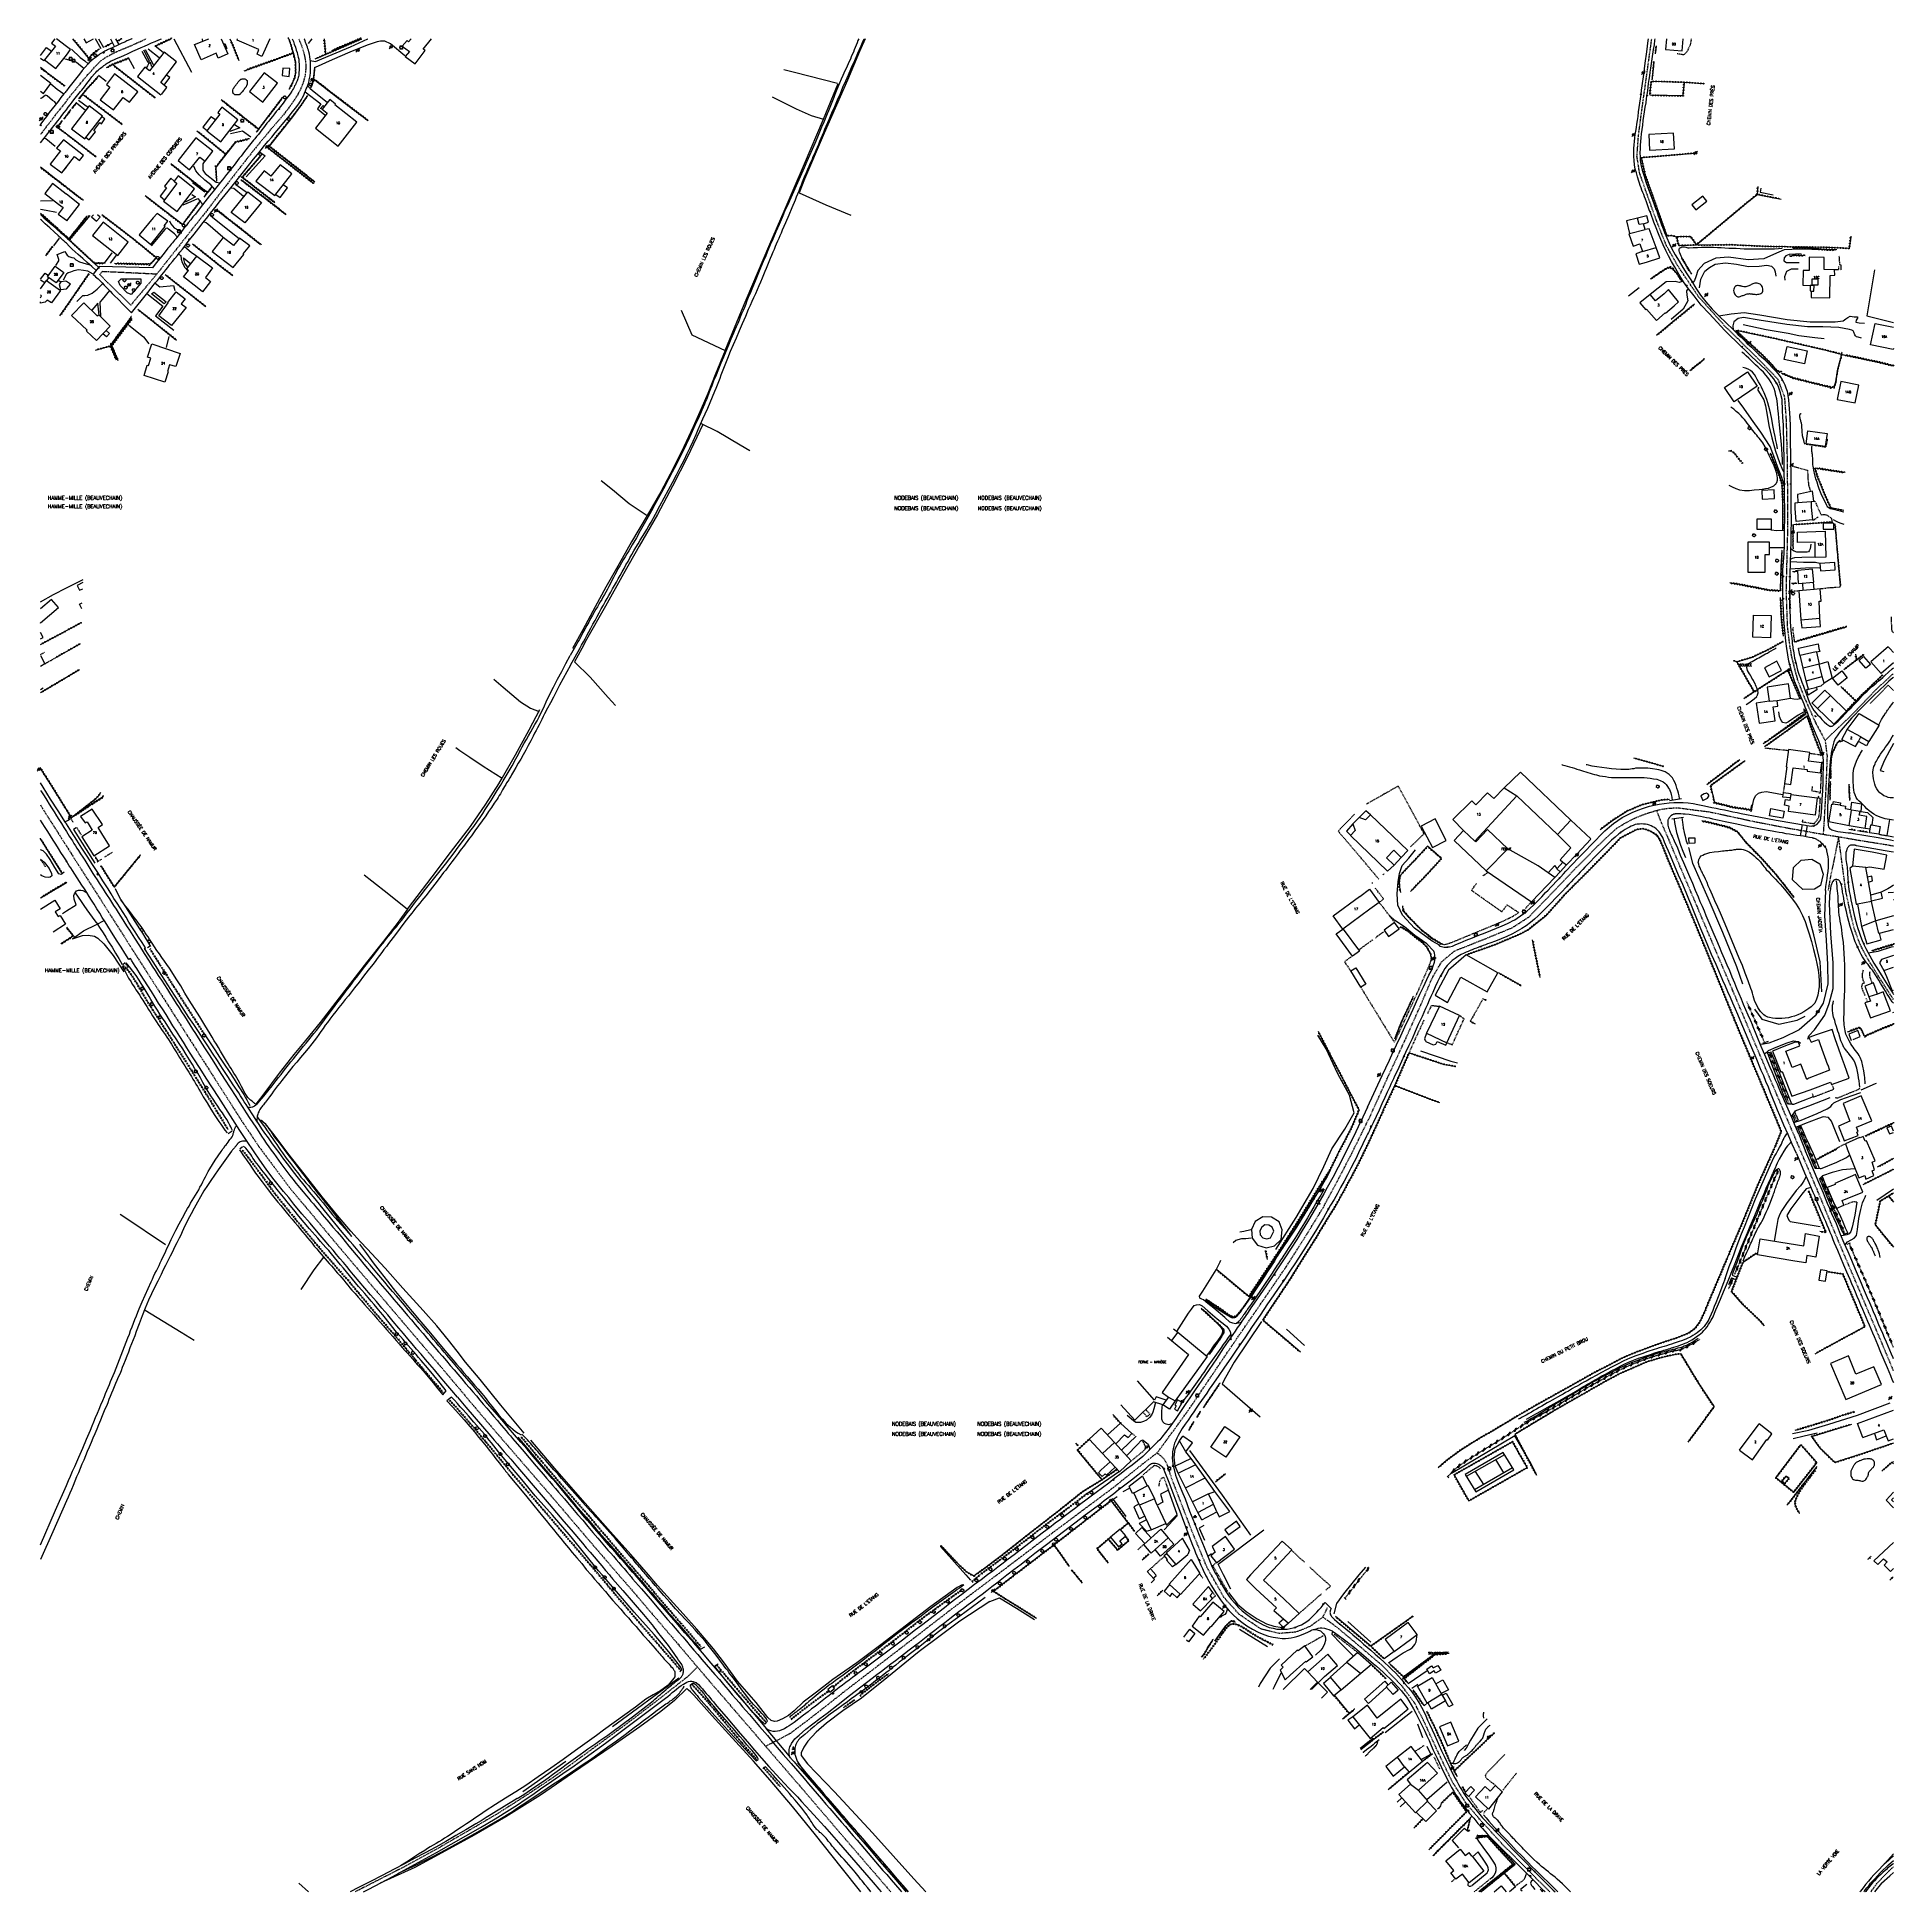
# Model space of a CAD drawing. Header units: millimetres. Extents: x 174998 to 176001, y 162000 to 163001.
import ezdxf
from ezdxf.enums import TextEntityAlignment as Align

# ---------------------------------------------------------------- set-up
doc = ezdxf.new("R2010")
doc.units = ezdxf.units.MM
doc.linetypes.add('DASHED', pattern=[0.75, 0.5, -0.25])
doc.layers.get('0').update_dxf_attribs({"linetype": 'CONTINUOUS'})
for name, color, linetype in [('W0001', 6, 'DASHED'), ('W0008', 7, 'CONTINUOUS'), ('W0010', 4, 'CONTINUOUS'), ('W0014', 7, 'CONTINUOUS'), ('W0015', 2, 'CONTINUOUS'), ('W0017', 7, 'CONTINUOUS'), ('W0020', 2, 'CONTINUOUS'), ('W0051', 7, 'CONTINUOUS'), ('W0071', 7, 'CONTINUOUS'), ('W0101', 7, 'CONTINUOUS'), ('W0104', 1, 'CONTINUOUS'), ('W0112', 1, 'DASHED'), ('W0120', 7, 'CONTINUOUS'), ('W0211', 2, 'CONTINUOUS'), ('W0214', 2, 'CONTINUOUS'), ('W0220', 5, 'DASHED'), ('W0300', 7, 'CONTINUOUS'), ('W0303', 7, 'CONTINUOUS'), ('W0310', 3, 'CONTINUOUS'), ('W0322', 7, 'CONTINUOUS'), ('W0323', 7, 'CONTINUOUS'), ('W0330', 7, 'CONTINUOUS'), ('W0333', 7, 'CONTINUOUS'), ('W0401', 7, 'CONTINUOUS'), ('W0420', 7, 'CONTINUOUS'), ('W0438', 7, 'CONTINUOUS'), ('W0439', 7, 'CONTINUOUS'), ('W0473', 7, 'CONTINUOUS'), ('W0501', 5, 'DASHED'), ('W0510', 5, 'CONTINUOUS'), ('W0515', 5, 'CONTINUOUS'), ('W0850', 7, 'CONTINUOUS'), ('W0853', 7, 'CONTINUOUS'), ('W0980', 7, 'CONTINUOUS'), ('W0984', 7, 'CONTINUOUS'), ('W0988', 4, 'CONTINUOUS'), ('W0989', 7, 'CONTINUOUS'), ('W0991', 7, 'CONTINUOUS'), ('W1102', 7, 'CONTINUOUS')]:
    doc.layers.add(name, color=color, linetype=linetype)
doc.styles.get("Standard").update_dxf_attribs({"font": 'romans.shx', "width": 0.85})

# ---------------------------------------------------------------- blocks, each defined once
blk = doc.blocks.new('T300')
for p, q in [((-0.8, 0.5), (-0.9, 0.3)), ((-0.9, 0.3), (-0.9, 0.2)), ((-0.9, 0.2), (-0.7, 0.1)), ((-0.7, 0.6), (-0.8, 0.5)), ((-0.8, -0.1), (-0.7, 0.1)), ((-0.6, 0.7), (-0.7, 0.6)), ((-0.7, 0.1), (-0.7, 0.1)), ((-0.5, 0.7), (-0.6, 0.7)), ((-0.3, 0.6), (-0.5, 0.7)), ((-0.3, 0.6), (-0.2, 0.7)), ((-0.2, 0.6), (-0.3, 0.6)), ((-0.2, 0.7), (-0.1, 0.8)), ((-0.1, 0.8), (0.1, 0.8)), ((0.1, 0.8), (0.2, 0.7)), ((0.2, 0.7), (0.3, 0.6)), ((0.3, 0.6), (0.4, 0.5)), ((0.5, 0.5), (0.3, 0.5)), ((0.4, 0.5), (0.4, 0.5)), ((0.6, 0.4), (0.5, 0.5)), ((0.6, 0.4), (0.7, 0.3)), ((0.7, 0.3), (0.7, 0.2)), ((0.7, 0.2), (0.7, 0.1)), ((0.7, 0.1), (0.7, -0.2)), ((-0.8, -0.2), (-0.8, -0.1)), ((-0.7, -0.3), (-0.8, -0.2)), ((-0.8, -0.2), (-0.8, -0.2)), ((-0.7, -0.4), (-0.7, -0.3)), ((-0.5, -0.5), (-0.7, -0.4)), ((-0.4, -0.5), (-0.5, -0.5)), ((-0.4, -0.5), (-0.3, -0.5)), ((-0.3, -0.5), (-0.3, -0.4)), ((-0.3, -0.6), (-0.3, -0.5)), ((-0.3, -0.5), (-0.3, -0.5)), ((-0.2, -0.7), (-0.3, -0.6)), ((-0.1, -0.8), (-0.2, -0.7)), ((0.1, -0.8), (-0.1, -0.8)), ((0.2, -0.7), (0.1, -0.8)), ((0.3, -0.5), (0.2, -0.5)), ((0.3, -0.6), (0.2, -0.7)), ((0.2, -0.7), (0.2, -0.7)), ((0.5, -0.4), (0.3, -0.5)), ((0.3, -0.5), (0.3, -0.6)), ((0.3, -0.5), (0.3, -0.5)), ((0.6, -0.3), (0.5, -0.4)), ((0.7, -0.2), (0.6, -0.3)), ((0.6, -0.3), (0.6, -0.3))]:
    blk.add_line(p, q)
blk = doc.blocks.new('T473')
for p, q in [((-0.166667, 0.166667), (0.166667, -0.166667)), ((-0.166667, -0.166667), (0.166667, 0.166667)), ((0.500001, 0.500001), (1.000002, 1.000002)), ((-1.000002, -1.000002), (-0.500001, -0.500001))]:
    blk.add_line(p, q)
blk.add_ellipse((0, 0), major_axis=(0.471405, 0.471405), ratio=1, start_param=5.4977871438, end_param=11.780972451)
blk = doc.blocks.new('T401')
for p, q in [((-0.3, 0.3), (0, 0.3)), ((-0.3, -0.25), (-0.3, 0.3)), ((-0.3, 0.15), (0, 0.15)), ((-0.3, 0), (0, 0)), ((0, 0.3), (0, -0.25)), ((-0.3, -0.15), (0, -0.15)), ((-0.3, -0.25), (-0.3, -0.3)), ((-0.3, -0.3), (0, -0.3)), ((0, -0.3), (0, -0.25))]:
    blk.add_line(p, q)
blk = doc.blocks.new('T420')
for p, q in [((0.7, 0.7), (-0.8, 0.7)), ((-0.8, 0.7), (-0.8, -0.8)), ((0.7, 0.7), (0.7, -0.8)), ((0.7, -0.8), (-0.8, -0.8))]:
    blk.add_line(p, q)
blk.add_ellipse((0, 0), major_axis=(-0.53, 0.53), ratio=1, start_param=3.926991, end_param=10.210176)
blk = doc.blocks.new('T303')
for p, q in [((-0.8, 0), (-0.3, 0.2)), ((-0.3, -0.2), (-0.8, 0)), ((-0.3, 0.2), (0, 0.8)), ((0, 0.8), (0.3, 0.2)), ((0.3, 0.2), (0.8, 0)), ((0.8, 0), (0.3, -0.2)), ((-0.5, -0.6), (-0.3, -0.2)), ((0, -0.3), (-0.5, -0.6)), ((0.6, -0.6), (0, -0.3)), ((0.3, -0.2), (0.6, -0.6))]:
    blk.add_line(p, q)
blk = doc.blocks.new('T850')
for p, q in [((-0.2, -0.1), (0, 0.3)), ((0, 0.3), (0.2, -0.1)), ((-0.2, -0.1), (0.2, -0.1))]:
    blk.add_line(p, q)
for major_axis in [(-0.106, 0.106), (-0.0354, 0.0354), (-0.0236, 0.0236)]:
    blk.add_ellipse((0, 0), major_axis=major_axis, ratio=1, start_param=3.926991, end_param=10.210176)
blk = doc.blocks.new('T438')
for p, q in [((-0.4, 0.2), (0.4, 0.2)), ((-0.4, -0.2), (-0.4, 0.2)), ((0.15, 1.1), (-0.3, 1.1)), ((-0.3, 1.1), (-0.3, 0.5)), ((-0.3, 0.5), (0.15, 0.5)), ((0.3, 0.65), (0.3, 0.95)), ((0.4, 0.2), (0.4, -0.2))]:
    blk.add_line(p, q)
at = {"flags": 128}
for points in [[(-0.4, -0.2), (0.4, 0.2)], [(0.4, -0.2), (-0.4, -0.2)]]:
    blk.add_lwpolyline(points, dxfattribs=at)
for centre, major_axis, start_param, end_param in [((0.15, 0.95), (0.106, -0.106), 0.7853982, 2.3561945), ((0.15, 0.65), (0.106, 0.106), 3.9269908, 5.4977871)]:
    blk.add_ellipse(centre, major_axis=major_axis, ratio=1, start_param=start_param, end_param=end_param)
blk = doc.blocks.new('T853')
for p, q in [((-0.75, 0), (0.75, 0)), ((0, 0.75), (0, -0.75))]:
    blk.add_line(p, q)
blk.add_ellipse((0, 0), major_axis=(-0.265, 0.265), ratio=1, start_param=3.9269908, end_param=10.2101761)
blk = doc.blocks.new('t310o')
at = {"color": 0, "linetype": 'Continuous'}
for centre, start, end in [((-0.5, 0.4), 216.8699, 323.1304), ((0.5, -0.4), 36.8699, 143.1303)]:
    blk.add_arc(centre, 0.625, start, end, dxfattribs=at)
blk = doc.blocks.new('t323o')
at = {"color": 0, "linetype": 'Continuous'}
for radius in [0.25, 0.15]:
    blk.add_circle((0, 0), radius, dxfattribs=at)
blk = doc.blocks.new('t220o')
at = {"color": 0, "linetype": 'Continuous'}
for p, q in [((-0.25, 0.25), (0.25, 0.25)), ((-0.25, -0.25), (0.25, -0.25))]:
    blk.add_line(p, q, dxfattribs=at)
blk = doc.blocks.new('t322o')
at = {"color": 0, "linetype": 'Continuous'}
for radius in [0.25, 0.15]:
    blk.add_circle((0, 0), radius, dxfattribs=at)
blk = doc.blocks.new('t500o')
at = {"color": 0, "linetype": 'Continuous'}
for centre, start, end in [((-0.5, 0.625), 216.869898, 323.130102), ((0.5, -0.125), 36.869898, 143.130102), ((0.5, -0.625), 36.869898, 143.130102), ((-0.5, 0.125), 216.869898, 323.130102)]:
    blk.add_arc(centre, 0.625, start, end, dxfattribs=at)

msp = doc.modelspace()

# ---------------------------------------------------------------- linework, layer by layer
at = {"layer": 'W0001'}
for points in [[(175014, 162966.3), (175015.5, 162968.3), (175017, 162970.2), (175018.6, 162972.1), (175020.1, 162974), (175021.9, 162976.2), (175023.8, 162978.5), (175025.6, 162980.7), (175027.6, 162982.8), (175028.8, 162984.2), (175030.1, 162985.6), (175031.4, 162986.9), (175032.8, 162988.2), (175034.2, 162989.2), (175035.7, 162990.2), (175037.2, 162991), (175038.8, 162991.9), (175040.1, 162992.5), (175041.4, 162993.1), (175042.7, 162993.7), (175044.1, 162994.3), (175045.4, 162994.8), (175046.8, 162995.4), (175048.1, 162995.9), (175049.5, 162996.5), (175051.6, 162997.5), (175053.7, 162998.4), (175055.8, 162999.4), (175057.3, 163000)], [(175139.4, 163000), (175139.9, 162998.8), (175140.4, 162997.5), (175140.9, 162996.2), (175141.4, 162994.8), (175141.8, 162993.5), (175142.3, 162991.7), (175142.7, 162989.8), (175143, 162988), (175143.2, 162986.1), (175143.2, 162984.3), (175143.1, 162982.4), (175142.9, 162980.6), (175142.5, 162978.9), (175142, 162976.9), (175141.3, 162975), (175140.5, 162973.1), (175139.6, 162971.2), (175138.5, 162969.2), (175137.3, 162967.3), (175136, 162965.4), (175134.7, 162963.6), (175133.1, 162961.5), (175131.5, 162959.4), (175129.8, 162957.4), (175128.1, 162955.4), (175126.4, 162953.4), (175124.7, 162951.5), (175123, 162949.5), (175121.4, 162947.5), (175118.9, 162944.5), (175116.4, 162941.4), (175114, 162938.4), (175111.6, 162935.4), (175108, 162930.8), (175104.5, 162926.3), (175100.9, 162921.7), (175097.4, 162917.1), (175095.8, 162915), (175094.2, 162913), (175092.6, 162910.9), (175091, 162908.8), (175089.4, 162906.7), (175087.8, 162904.7), (175086.2, 162902.6), (175084.5, 162900.5), (175062.9, 162873.1)], [(175944.3, 162671), (175942.9, 162682.4), (175942.2, 162702.2), (175942.6, 162718.2), (175943, 162734.3), (175943, 162752.7), (175942.8, 162773.7), (175942.3, 162793.6), (175941.4, 162806.4), (175937.8, 162816.1), (175926, 162828.4), (175909.7, 162844.2), (175894.6, 162861.1), (175883.7, 162877.3), (175877.5, 162888.3), (175872.3, 162901.4), (175867.7, 162914.2), (175863, 162927.6), (175861.6, 162936.5), (175862.4, 162947.5), (175864.4, 162962.7), (175866.2, 162975.4), (175869, 162995.8), (175869.6, 163000)], [(175014, 162966.3), (175013.5, 162965.7), (175013.1, 162965.1), (175012.6, 162964.5), (175012.1, 162963.9), (175011.6, 162963.3), (175011.2, 162962.7), (175010.7, 162962.1), (175010.2, 162961.5), (175009, 162960), (175007.8, 162958.5), (175006.7, 162956.9), (175005.5, 162955.4), (175004.3, 162953.9), (175003.1, 162952.4), (175002, 162950.9), (175000.8, 162949.3), (175000, 162948.4)], [(175944.3, 162671), (175944.8, 162667.2), (175948.1, 162654.4), (175952.2, 162643.9), (175958, 162630.8), (175963.1, 162621.4)], [(175963.1, 162621.4), (175976.9, 162634.4), (175990.7, 162648.9), (176000, 162657.4)], [(175963.1, 162621.4), (175964.2, 162612.9), (175963.6, 162597.2), (175962.8, 162582), (175962.1, 162570.7)], [(175000, 162586.5), (175001.8, 162583.6), (175014, 162564.4)], [(175602.6, 162236.8), (175609.4, 162246), (175620.2, 162260.9), (175631.5, 162277.7), (175644.1, 162296.3), (175658.5, 162317.2), (175672.4, 162337.5), (175683.3, 162354.6), (175692.3, 162369.3), (175700.9, 162385.4), (175707.7, 162398.5), (175717.4, 162418.1), (175727.2, 162439.7), (175736.8, 162460.4), (175745, 162478.7), (175751.1, 162493.2), (175756.2, 162501.9), (175763.1, 162507.7), (175780.2, 162514.5), (175794.1, 162520.2), (175803.2, 162526), (175812.4, 162535.5), (175826.4, 162550.2), (175839.8, 162563.7), (175850.3, 162573.7), (175855.5, 162576.9), (175860.8, 162579.6), (175866.4, 162581.8), (175872.2, 162583.6)], [(175872.2, 162583.6), (175875.2, 162584.3), (175878.2, 162584.7), (175881.2, 162584.9), (175884.3, 162584.9), (175900.8, 162582.8), (175924.8, 162577.6), (175943.4, 162574), (175948.1, 162573.2), (175952.8, 162572.4), (175957.5, 162571.5), (175962.1, 162570.7)], [(176000, 162281.2), (175994.9, 162293.5), (175986.8, 162312.5), (175978.5, 162332), (175971.2, 162349.1), (175965.3, 162363.2), (175958.8, 162379), (175951.4, 162396.4), (175941, 162421), (175932.4, 162441.2), (175924.5, 162459.8), (175913.2, 162486.6), (175904, 162508.2), (175894, 162531.9), (175885, 162553), (175878.5, 162568.5), (175874.8, 162577), (175872.2, 162583.6)], [(175014, 162564.4), (175019.4, 162555.9), (175033.6, 162533.7), (175052.2, 162504.5), (175071, 162475.1), (175088.1, 162448.2), (175098.6, 162431.8), (175108.6, 162416.1)], [(175962.1, 162570.7), (175970.4, 162569.4)], [(175970.4, 162569.4), (175967.5, 162554.7), (175965.8, 162546.9), (175964.7, 162540.1)], [(175970.4, 162569.4), (175979, 162567.9), (175987.6, 162566.5), (175996.2, 162565.1), (176000, 162564.4)], [(176000, 162481.6), (175992.5, 162493.2), (175986.4, 162503), (175982.2, 162510.9), (175979, 162519.4), (175976.6, 162529.2), (175974.4, 162539.6), (175973.4, 162546.9), (175970.4, 162569.4)], [(175108.6, 162416.1), (175118.1, 162401.9), (175135, 162379.3), (175149.1, 162362.5), (175161.1, 162348.1), (175178.9, 162327.1), (175199.3, 162303.1), (175219.1, 162279.8), (175233.5, 162262.6), (175245.5, 162248.5), (175257.2, 162235), (175277.9, 162211), (175295.6, 162190.2), (175312.1, 162171)], [(175602.6, 162236.8), (175594.2, 162230.4), (175580.1, 162219), (175562.3, 162205.7), (175546.2, 162193.7), (175530.5, 162181.8), (175516.2, 162171)], [(175631.9, 162171), (175629.4, 162175.5), (175621.4, 162194.8), (175610.6, 162222.8), (175608.1, 162230.6), (175606.5, 162233.5), (175604.9, 162235.1), (175602.6, 162236.8)], [(175312.1, 162171), (175320, 162161.9), (175344.3, 162133.4), (175354.5, 162121.4)], [(175516.2, 162171), (175515.2, 162170.3), (175492.9, 162153.5), (175474, 162138.9), (175452.4, 162122.3), (175436.1, 162109.8), (175417.1, 162094.9), (175404.6, 162085.4), (175391.4, 162078.5)], [(175692.1, 162148.3), (175685.2, 162143.2), (175677.3, 162140.1), (175668.4, 162139.4), (175658.6, 162141.9), (175647, 162149.7), (175638.7, 162158.9), (175631.9, 162171)], [(175692.1, 162148.3), (175694.7, 162153.5)], [(175814.5, 162000), (175813.8, 162000.7), (175801.6, 162013), (175788.5, 162026.2), (175776.6, 162039.3), (175769.2, 162048.1), (175762, 162059.3), (175754.6, 162074.7), (175747, 162091.3), (175741.6, 162101.9), (175734.7, 162111.2), (175724.3, 162122), (175711, 162133.3), (175700, 162142.5), (175692.1, 162148.3)], [(175354.5, 162121.4), (175350, 162116.7), (175344, 162112), (175333.7, 162103.9), (175315.6, 162090.1), (175294.8, 162074.9), (175277.1, 162062), (175263, 162052.6), (175246.7, 162042.2), (175234.3, 162034.9), (175212.5, 162022.3), (175196.7, 162013.7), (175172.2, 162001.2), (175169.8, 162000)], [(175354.5, 162121.4), (175361.2, 162113.5), (175374.7, 162097.9), (175391.4, 162078.5)], [(175391.4, 162078.5), (175412.6, 162053.9), (175439.5, 162022.5), (175458.9, 162000)], [(175987.8, 162000), (175991.4, 162004.9), (175997.6, 162011.4), (176000, 162013.5)]]:
    msp.add_lwpolyline(points, dxfattribs=at)
msp.add_lwpolyline([(175062.9, 162873.1), (175048.8, 162856.3), (175032, 162872.7), (175033.5, 162874.5)], close=True, dxfattribs=at)
at = {"layer": 'W0008'}
for points in [[(175049.5, 163000), (175049.3, 162999.9), (175048, 162999.4), (175046.7, 162998.8), (175045.5, 162998.2), (175044, 162997.6), (175042.5, 162996.9), (175041, 162996.2), (175039.5, 162995.5), (175038.7, 162995.1), (175037.8, 162994.8), (175037, 162994.4), (175036.2, 162994), (175035.7, 162993.7), (175035.2, 162993.5), (175034.7, 162993.3), (175034.2, 162993), (175033.6, 162992.6), (175032.9, 162992.2), (175032.3, 162991.8), (175031.8, 162991.4), (175030.9, 162990.8), (175030, 162990.1), (175029.2, 162989.5), (175028.3, 162988.8), (175027.6, 162988.2), (175027, 162987.7), (175026.3, 162987.1), (175025.7, 162986.5), (175024.1, 162984.7), (175022.6, 162982.8), (175021.1, 162980.9), (175019.7, 162979), (175018.2, 162977.3), (175016.8, 162975.5), (175015.4, 162973.7), (175014, 162971.9)], [(175029.2, 162981.1), (175029.9, 162981.8), (175030.5, 162982.5), (175031.2, 162983.1), (175031.9, 162983.8), (175032.5, 162984.2), (175033.1, 162984.7), (175033.7, 162985.1), (175034.3, 162985.6), (175034.9, 162986), (175035.5, 162986.4), (175036.1, 162986.9), (175036.7, 162987.2), (175038.1, 162988), (175039.6, 162988.6), (175041, 162989.3), (175042.5, 162989.9), (175045, 162991), (175047.4, 162992.1), (175049.9, 162993.2), (175052.3, 162994.3), (175054.3, 162995.2), (175056.2, 162996), (175058.1, 162996.9), (175060, 162997.7), (175061.9, 162998.5), (175063.9, 162999.4), (175065.3, 163000)], [(175049.1, 162852), (175052.1, 162855.7), (175055, 162859.4), (175057.9, 162863.1), (175060.9, 162866.8), (175062, 162868.2), (175063.2, 162869.6), (175064.3, 162871), (175065.4, 162872.4), (175066.6, 162873.8), (175067.7, 162875.2), (175068.8, 162876.6), (175069.9, 162878.1), (175071.3, 162879.7), (175072.6, 162881.4), (175073.9, 162883.1), (175075.2, 162884.8), (175076.6, 162886.5), (175077.9, 162888.1), (175079.2, 162889.8), (175080.5, 162891.5), (175083, 162894.6), (175085.4, 162897.7), (175087.8, 162900.8), (175090.3, 162903.9), (175091.8, 162905.8), (175093.4, 162907.8), (175095, 162909.8), (175096.5, 162911.8), (175098.1, 162913.7), (175099.7, 162915.7), (175101.3, 162917.7), (175102.8, 162919.6), (175104.9, 162922.2), (175106.9, 162924.8), (175108.9, 162927.3), (175111, 162929.9), (175113, 162932.5), (175115, 162935), (175117.1, 162937.6), (175119.1, 162940.1), (175121, 162942.4), (175122.9, 162944.7), (175124.8, 162946.9), (175126.7, 162949.2), (175128.6, 162951.5), (175130.5, 162953.7), (175132.4, 162956), (175134.2, 162958.3), (175136, 162960.5), (175137.7, 162962.6), (175139.4, 162964.9), (175140.9, 162967.2), (175141.5, 162968.3), (175142.1, 162969.5), (175142.6, 162970.7), (175143.1, 162971.8), (175143.5, 162972.9), (175143.9, 162973.9), (175144.3, 162974.9), (175144.6, 162975.9), (175144.8, 162976.6), (175145, 162977.3), (175145.1, 162977.9), (175145.3, 162978.6), (175145.4, 162979.3), (175145.5, 162980), (175145.6, 162980.6), (175145.7, 162981.3), (175145.8, 162982.9), (175145.8, 162984.4), (175145.8, 162986), (175145.7, 162987.5), (175145.5, 162988.9), (175145.4, 162990.2), (175145.2, 162991.6), (175144.9, 162992.9), (175144.6, 162993.8), (175144.4, 162994.6), (175144.1, 162995.5), (175143.8, 162996.4), (175143.5, 162997.2), (175143.1, 162998), (175142.8, 162998.9), (175142.5, 162999.7), (175142.4, 163000)], [(175135.9, 163000), (175136.5, 162998.5), (175137, 162997), (175137.6, 162995.4), (175138.1, 162993.9), (175138.5, 162992.6), (175138.8, 162991.4), (175139.1, 162990.1), (175139.4, 162988.9), (175139.5, 162988.1), (175139.5, 162987.3), (175139.6, 162986.5), (175139.6, 162985.7), (175139.6, 162985), (175139.6, 162984.2), (175139.6, 162983.5), (175139.6, 162982.8), (175139.5, 162982), (175139.5, 162981.2), (175139.4, 162980.4), (175139.2, 162979.6), (175139.1, 162979), (175138.9, 162978.4), (175138.7, 162977.9), (175138.5, 162977.3), (175138.2, 162976.6), (175137.9, 162975.9), (175137.6, 162975.2), (175137.2, 162974.6), (175136.9, 162973.8), (175136.5, 162973.1), (175136.1, 162972.4), (175135.7, 162971.7), (175134.7, 162970.2), (175133.6, 162968.7), (175132.5, 162967.3), (175131.4, 162965.8), (175130.4, 162964.5), (175129.4, 162963.2), (175128.4, 162961.9), (175127.3, 162960.7), (175126.3, 162959.4), (175125.2, 162958.1), (175124.2, 162956.8), (175123.2, 162955.5), (175122.2, 162954.4), (175121.3, 162953.2), (175120.4, 162952), (175119.4, 162950.8), (175118.5, 162949.6), (175117.6, 162948.4), (175116.6, 162947.2), (175115.7, 162946), (175115, 162945.2), (175114.3, 162944.3), (175113.6, 162943.5), (175112.9, 162942.6), (175112.2, 162941.7), (175111.6, 162940.9), (175110.9, 162940), (175110.2, 162939.2), (175109.2, 162937.9), (175108.3, 162936.7), (175107.3, 162935.5), (175106.4, 162934.3), (175105.4, 162933.1), (175104.5, 162931.8), (175103.6, 162930.6), (175102.6, 162929.4), (175101.5, 162928), (175100.4, 162926.7), (175099.3, 162925.3), (175098.3, 162923.9), (175097.2, 162922.6), (175096.1, 162921.2), (175095, 162919.9), (175093.9, 162918.5), (175091.3, 162915.2), (175088.7, 162912), (175086.2, 162908.7), (175083.6, 162905.4), (175082.3, 162903.8), (175081.1, 162902.2), (175079.8, 162900.7), (175078.6, 162899.1), (175077.3, 162897.5), (175076.1, 162895.9), (175074.8, 162894.3), (175073.6, 162892.7), (175073, 162892), (175072.4, 162891.3), (175071.8, 162890.6), (175071.2, 162889.8), (175070.6, 162889.1), (175070, 162888.4), (175069.4, 162887.7), (175068.8, 162886.9), (175066.7, 162884.3), (175064.6, 162881.6), (175062.5, 162879), (175060.5, 162876.3)], [(175942.4, 162671), (175942.4, 162671), (175942.4, 162671), (175942.4, 162671), (175942.4, 162671), (175941.9, 162674.9), (175941.5, 162678.8), (175941.2, 162682.7), (175940.9, 162686.6), (175940.6, 162692.2), (175940.4, 162697.7), (175940.3, 162703.3), (175940.3, 162708.9), (175940.4, 162713.3), (175940.7, 162717.8), (175941, 162722.3), (175941.2, 162726.7), (175941.2, 162729.3), (175941.3, 162731.8), (175941.3, 162734.4), (175941.3, 162736.9), (175941.4, 162739.4), (175941.4, 162742), (175941.4, 162744.5), (175941.4, 162747.1), (175941.3, 162751.7), (175941.3, 162756.3), (175941.2, 162760.8), (175941.1, 162765.4), (175941, 162770.1), (175941, 162774.7), (175940.9, 162779.3), (175940.8, 162783.9), (175940.7, 162787.8), (175940.6, 162791.7), (175940.4, 162795.6), (175940.2, 162799.5), (175940.1, 162801.4), (175940, 162803.4), (175939.9, 162805.4), (175939.5, 162807.3), (175939.1, 162809), (175938.6, 162810.6), (175938, 162812.1), (175937.3, 162813.7), (175936.4, 162815.1), (175935.4, 162816.4), (175934.4, 162817.7), (175933.3, 162819), (175931, 162821.5), (175928.5, 162823.9), (175926, 162826.2), (175923.5, 162828.6), (175921.7, 162830.4), (175919.9, 162832.1), (175918, 162833.8), (175916.2, 162835.6), (175914.4, 162837.3), (175912.6, 162839), (175910.8, 162840.8), (175909.1, 162842.6), (175904.8, 162847.1), (175900.5, 162851.7), (175896.3, 162856.3), (175892.4, 162861.2), (175889.5, 162865), (175886.8, 162868.9), (175884.2, 162872.9), (175881.8, 162877), (175880.2, 162879.8), (175878.6, 162882.8), (175877.2, 162885.7), (175875.8, 162888.7), (175874.4, 162891.7), (175873.2, 162894.8), (175871.9, 162897.9), (175870.7, 162901), (175870.1, 162902.6), (175869.6, 162904.1), (175869, 162905.7), (175868.4, 162907.2), (175867.9, 162908.8), (175867.3, 162910.3), (175866.8, 162911.9), (175866.2, 162913.4), (175865.7, 162914.7), (175865.3, 162915.9), (175864.8, 162917.1), (175864.3, 162918.3), (175863.9, 162919.5), (175863.4, 162920.8), (175863, 162922), (175862.6, 162923.2), (175861.9, 162925.4), (175861.3, 162927.6), (175860.7, 162929.7), (175860.3, 162932), (175860, 162934.2), (175859.9, 162936.4), (175859.9, 162938.6), (175859.9, 162940.8), (175860, 162942.7), (175860.2, 162944.6), (175860.4, 162946.5), (175860.7, 162948.3), (175861, 162950.2), (175861.3, 162952.1), (175861.6, 162953.9), (175861.9, 162955.8), (175862.2, 162958.1), (175862.5, 162960.5), (175862.8, 162962.8), (175863.1, 162965.2), (175863.5, 162967.5), (175863.8, 162969.9), (175864.1, 162972.2), (175864.4, 162974.6), (175865.3, 162980.7), (175866.1, 162986.9), (175866.9, 162993), (175867.7, 162999.1), (175867.8, 163000)], [(175871.2, 163000), (175871.1, 162999.2), (175870.8, 162996.7), (175870.4, 162994.1), (175870, 162991.6), (175869.6, 162989.1), (175869.2, 162986.6), (175868.9, 162984.1), (175868.6, 162982), (175868.3, 162980), (175868, 162978), (175867.7, 162975.9), (175867.4, 162973.9), (175867.2, 162971.9), (175866.9, 162969.9), (175866.6, 162967.8), (175866.3, 162965.4), (175865.9, 162963), (175865.5, 162960.6), (175865.2, 162958.2), (175864.8, 162955.8), (175864.5, 162953.4), (175864.2, 162951), (175863.9, 162948.6), (175863.7, 162946.6), (175863.5, 162944.6), (175863.3, 162942.5), (175863.3, 162940.5), (175863.2, 162938.4), (175863.3, 162936.3), (175863.4, 162934.2), (175863.7, 162932.2), (175864.4, 162929), (175865.4, 162925.9), (175866.4, 162922.8), (175867.5, 162919.8), (175868, 162918.3), (175868.5, 162916.8), (175869.1, 162915.4), (175869.6, 162913.9), (175870.2, 162912.5), (175870.7, 162911), (175871.3, 162909.5), (175871.8, 162908.1), (175872.3, 162906.9), (175872.7, 162905.6), (175873.1, 162904.4), (175873.6, 162903.2), (175874, 162902), (175874.5, 162900.7), (175874.9, 162899.5), (175875.4, 162898.3), (175876.5, 162895.4), (175877.7, 162892.5), (175879, 162889.7), (175880.3, 162886.9), (175882.2, 162883.4), (175884.3, 162879.9), (175886.4, 162876.5), (175888.5, 162873.2), (175891, 162869.3), (175893.4, 162865.4), (175895.9, 162861.6), (175898.7, 162858), (175902.2, 162854), (175905.9, 162850.3), (175909.7, 162846.7), (175913.5, 162843), (175914.9, 162841.6), (175916.3, 162840.3), (175917.8, 162838.9), (175919.2, 162837.6), (175920.6, 162836.2), (175922, 162834.8), (175923.4, 162833.5), (175924.8, 162832.1), (175927.4, 162829.6), (175930.1, 162827.2), (175932.6, 162824.7), (175935.1, 162822.1), (175936.4, 162820.7), (175937.6, 162819.3), (175938.8, 162817.8), (175939.8, 162816.3), (175940.7, 162814.7), (175941.4, 162813.2), (175942, 162811.6), (175942.6, 162809.9), (175943.1, 162807.5), (175943.4, 162805.1), (175943.6, 162802.7), (175943.8, 162800.2), (175944.1, 162795.5), (175944.2, 162790.9), (175944.3, 162786.2), (175944.3, 162781.5), (175944.4, 162776.4), (175944.5, 162771.3), (175944.6, 162766.2), (175944.7, 162761.2), (175944.7, 162754.2), (175944.7, 162747.1), (175944.8, 162740.1), (175944.7, 162733.1), (175944.6, 162730.2), (175944.6, 162727.4), (175944.5, 162724.5), (175944.4, 162721.6), (175944.3, 162718.7), (175944.2, 162715.8), (175944.1, 162712.9), (175944.1, 162710), (175944, 162705.9), (175943.9, 162701.8), (175943.9, 162697.6), (175944, 162693.5), (175944.1, 162690.9), (175944.2, 162688.2), (175944.3, 162685.6), (175944.5, 162682.9), (175944.7, 162680.8), (175944.9, 162678.8), (175945.1, 162676.7), (175945.3, 162674.6), (175945.4, 162673.7), (175945.6, 162672.8), (175945.7, 162671.9), (175945.8, 162671)], [(175014, 162961.7), (175015, 162963), (175016, 162964.4), (175017.1, 162965.7), (175018.1, 162967), (175018.8, 162967.9), (175019.5, 162968.8), (175020.2, 162969.7), (175020.9, 162970.6), (175021.6, 162971.5), (175022.3, 162972.3), (175023, 162973.2), (175023.7, 162974.1), (175025.1, 162975.9), (175026.5, 162977.6), (175027.8, 162979.4), (175029.2, 162981.1)], [(175014, 162971.9), (175013.7, 162971.5), (175013.3, 162971), (175013, 162970.6), (175012.6, 162970.2), (175011.1, 162968.2), (175009.5, 162966.2), (175008, 162964.1), (175006.4, 162962.1), (175004.8, 162960.1), (175003.3, 162958.1), (175001.7, 162956.1), (175000.2, 162954.1), (175000, 162953.9)], [(175000, 162943.8), (175002, 162946.4), (175002.9, 162947.5), (175003.8, 162948.6), (175004.7, 162949.8), (175005.6, 162950.9), (175006.5, 162952.1), (175007.4, 162953.2), (175008.3, 162954.3), (175009.2, 162955.5), (175010.4, 162957), (175011.6, 162958.6), (175012.8, 162960.2), (175014, 162961.7)], [(175031.7, 162877), (175028.4, 162872.9)], [(175028.4, 162872.8), (175029.1, 162872.2), (175029.8, 162871.6), (175030.5, 162871), (175031.1, 162870.4), (175032.3, 162869.3), (175033.4, 162868.2), (175034.4, 162867.1), (175035.5, 162866), (175036.6, 162864.9), (175037.7, 162863.8), (175038.8, 162862.6), (175039.8, 162861.5), (175042.2, 162859.2), (175044.5, 162856.8), (175046.8, 162854.4), (175049.1, 162852.1)], [(175060.5, 162876.4), (175031.7, 162877)], [(175961, 162580.6), (175961.3, 162585.1), (175961.6, 162589.6), (175961.9, 162594.2), (175962, 162598.7), (175962.1, 162602.7), (175962.3, 162606.7), (175962.2, 162610.7), (175961.7, 162614.7), (175960.9, 162618), (175959.7, 162621.2), (175958.3, 162624.3), (175957, 162627.4), (175956.4, 162629.1), (175955.7, 162630.8), (175955.1, 162632.5), (175954.4, 162634.2), (175953.8, 162635.9), (175953.1, 162637.6), (175952.4, 162639.3), (175951.8, 162640.9), (175950.1, 162645.1), (175948.4, 162649.2), (175946.7, 162653.3), (175945.3, 162657.6), (175944.4, 162660.9), (175943.6, 162664.2), (175943, 162667.6), (175942.4, 162671)], [(175945.8, 162671), (175946, 162669.7), (175946.3, 162668.4), (175946.5, 162667.1), (175946.7, 162665.8), (175947.1, 162664.2), (175947.5, 162662.6), (175947.9, 162660.9), (175948.3, 162659.3), (175949, 162657.1), (175949.8, 162655), (175950.6, 162652.8), (175951.5, 162650.7), (175952.5, 162647.6), (175953.6, 162644.6), (175954.8, 162641.6), (175956.3, 162638.7), (175957.1, 162637.5), (175958.1, 162636.3), (175959.1, 162635.2), (175960.2, 162634.1), (175961.4, 162632.7), (175962.7, 162631.4), (175964.1, 162630.1), (175965.6, 162629.1), (175965.8, 162629), (175966, 162629), (175966.2, 162628.9), (175966.5, 162629), (175966.9, 162629.1), (175967.3, 162629.3), (175967.6, 162629.6), (175968, 162629.9), (175970.1, 162631.7), (175972.1, 162633.7), (175974, 162635.7), (175975.9, 162637.8), (175977.2, 162639), (175978.4, 162640.3), (175979.7, 162641.6), (175980.9, 162642.9), (175982.1, 162644.2), (175983.4, 162645.5), (175984.6, 162646.8), (175985.9, 162648), (175987.1, 162649.1), (175988.2, 162650.2), (175989.4, 162651.2), (175990.6, 162652.2), (175991.8, 162653.3), (175993, 162654.3), (175994.2, 162655.3), (175995.4, 162656.4), (175999.3, 162660), (176000, 162660.6)], [(176000, 162655.4), (175999.6, 162655.1), (175997.5, 162653.3), (175995.5, 162651.4), (175989.4, 162645.5), (175983.3, 162639.5), (175977.3, 162633.3), (175971.8, 162626.8), (175970.7, 162625.4), (175969.6, 162623.9), (175968.6, 162622.3), (175967.9, 162620.6), (175966.5, 162615.5), (175965.8, 162610.2), (175965.5, 162604.9), (175965.2, 162599.7), (175964.8, 162594.6), (175964.6, 162589.6), (175964.5, 162584.5), (175964.5, 162579.4), (175964.6, 162578.4), (175964.6, 162577.4), (175964.7, 162576.4), (175964.8, 162575.4)], [(175014, 162576.4), (175013.9, 162576.6), (175013.8, 162576.7), (175013.7, 162576.9), (175013.6, 162577), (175009.6, 162583.4), (175005.5, 162589.7), (175001.5, 162596.1), (175000, 162598.4)], [(175963.3, 162540.4), (175963.6, 162542.5), (175963.9, 162544.6), (175964.2, 162546.8), (175964.5, 162548.9), (175964.6, 162549.8), (175964.7, 162550.6), (175964.8, 162551.4), (175964.9, 162552.2), (175964.9, 162553.1), (175965, 162553.9), (175965, 162554.7), (175965, 162555.6), (175964.9, 162557.1), (175964.8, 162558.6), (175964.5, 162560.2), (175964.1, 162561.7), (175964, 162562.2), (175963.8, 162562.7), (175963.6, 162563.3), (175963.3, 162563.8), (175962.7, 162564.5), (175962.1, 162565.2), (175961.4, 162565.8), (175960.8, 162566.5), (175960.4, 162566.8), (175960, 162567), (175959.6, 162567.3), (175959.1, 162567.6), (175958.7, 162567.8), (175958.3, 162568), (175957.9, 162568.3), (175957.4, 162568.4), (175957.1, 162568.5), (175956.9, 162568.6), (175956.6, 162568.6), (175956.3, 162568.7), (175954.7, 162569), (175953, 162569.3), (175951.4, 162569.6), (175949.8, 162569.8), (175947.8, 162570.1), (175945.9, 162570.4), (175944, 162570.7), (175942.1, 162571), (175940.2, 162571.4), (175938.3, 162571.7), (175936.4, 162572), (175934.5, 162572.3), (175928.2, 162573.5), (175921.8, 162574.8), (175915.5, 162576.1), (175909.2, 162577.4), (175907.5, 162577.8), (175905.9, 162578.2), (175904.2, 162578.5), (175902.5, 162578.9), (175900.8, 162579.3), (175899.2, 162579.6), (175897.5, 162580), (175895.8, 162580.3), (175893.8, 162580.7), (175891.8, 162581), (175889.8, 162581.3), (175887.7, 162581.5), (175886.5, 162581.6), (175885.2, 162581.7), (175883.9, 162581.7), (175882.6, 162581.7), (175882.3, 162581.7), (175882, 162581.6), (175881.6, 162581.6), (175881.3, 162581.5), (175881.1, 162581.4), (175880.8, 162581.2), (175880.5, 162581.1), (175880.3, 162580.9), (175879.9, 162580.6), (175879.6, 162580.3), (175879.3, 162579.9), (175879, 162579.6), (175878.8, 162579.3), (175878.6, 162578.9), (175878.5, 162578.6), (175878.3, 162578.3), (175878.2, 162577.8), (175878.2, 162577.3), (175878.2, 162576.8), (175878.2, 162576.4), (175878.3, 162575.6), (175878.5, 162574.9), (175878.7, 162574.2), (175878.9, 162573.5), (175879.2, 162572.7), (175879.6, 162571.9), (175879.9, 162571.1), (175880.3, 162570.3), (175880.6, 162569.6), (175881, 162568.8), (175881.4, 162568), (175881.7, 162567.2), (175883.4, 162563.3), (175885, 162559.4), (175886.7, 162555.5), (175888.3, 162551.6), (175889.9, 162548), (175891.5, 162544.3), (175893, 162540.6), (175894.6, 162536.9), (175895.6, 162534.4), (175896.7, 162531.9), (175897.8, 162529.4), (175898.8, 162526.8), (175899.9, 162524.3), (175901, 162521.8), (175902, 162519.3), (175903.1, 162516.8), (175904.5, 162513.5), (175905.9, 162510.2), (175907.3, 162506.9), (175908.7, 162503.6), (175910.1, 162500.3), (175911.5, 162497.1), (175912.8, 162493.8), (175914.2, 162490.5), (175915.4, 162487.6), (175916.6, 162484.8), (175917.8, 162481.9), (175919, 162479), (175920.2, 162476.2), (175921.4, 162473.3), (175922.7, 162470.5), (175923.9, 162467.6)], [(175014, 162556.3), (175012.6, 162558.6), (175011.1, 162560.8), (175009.7, 162563.1), (175008.3, 162565.4), (175006.8, 162567.6), (175005.4, 162569.9), (175004, 162572.2), (175002.5, 162574.4), (175001, 162576.9), (175000, 162578.4)], [(175056.7, 162509.5), (175054.9, 162512.3), (175053, 162515.2), (175051.2, 162518), (175049.4, 162520.8), (175047.8, 162523.3), (175046.2, 162525.9), (175044.6, 162528.4), (175043, 162531), (175041.4, 162533.5), (175039.7, 162536.1), (175038.1, 162538.6), (175036.5, 162541.2), (175033.7, 162545.6), (175030.9, 162550), (175028.1, 162554.4), (175025.3, 162558.8), (175022.4, 162563.2), (175019.6, 162567.6), (175016.8, 162572), (175014, 162576.4)], [(175875.5, 162568.9), (175874.9, 162570), (175874.3, 162571), (175873.5, 162572), (175872.7, 162572.9), (175871.9, 162573.6), (175871.1, 162574.3), (175870.2, 162574.8), (175869.3, 162575.3), (175868.3, 162575.7), (175867.3, 162575.9), (175866.2, 162576.1), (175865.2, 162576.2), (175864, 162576.3), (175862.9, 162576.2), (175861.7, 162576.1), (175860.6, 162575.9), (175859.5, 162575.5), (175858.5, 162575.1), (175857.5, 162574.5), (175856.5, 162574), (175855.3, 162573.3), (175854.1, 162572.5), (175852.9, 162571.7), (175851.8, 162570.9), (175849.8, 162569.2), (175847.9, 162567.5), (175846, 162565.7), (175844.2, 162563.9), (175841.5, 162561.2), (175838.8, 162558.5), (175836.2, 162555.7), (175833.5, 162552.9), (175832.3, 162551.6), (175831, 162550.3), (175829.8, 162549), (175828.6, 162547.7), (175827.3, 162546.4), (175826.1, 162545.1), (175824.8, 162543.7), (175823.6, 162542.4), (175820.8, 162539.5), (175818, 162536.5), (175815.2, 162533.5), (175812.3, 162530.6), (175810.3, 162528.7), (175808.3, 162526.7), (175806.3, 162524.8), (175804.1, 162523), (175801.8, 162521.3), (175799.4, 162519.8), (175796.9, 162518.4), (175794.4, 162517), (175791.4, 162515.6), (175788.4, 162514.3), (175785.3, 162513.1), (175782.2, 162511.9), (175781, 162511.5), (175779.8, 162511), (175778.6, 162510.6), (175777.4, 162510.1), (175776.2, 162509.7), (175775, 162509.2), (175773.8, 162508.8), (175772.6, 162508.3), (175771.5, 162507.9), (175770.5, 162507.5), (175769.4, 162507.1), (175768.4, 162506.6)], [(175947.7, 162398.4), (175945.4, 162403.5), (175943.2, 162408.6), (175940.9, 162413.8), (175938.7, 162418.9), (175937.5, 162421.9), (175936.2, 162425), (175935, 162428.1), (175933.7, 162431.1), (175932.5, 162434.2), (175931.2, 162437.2), (175930, 162440.3), (175928.7, 162443.3), (175925.9, 162450.1), (175923.1, 162456.8), (175920.2, 162463.6), (175917.3, 162470.3), (175916, 162473.4), (175914.7, 162476.4), (175913.3, 162479.5), (175912, 162482.6), (175910.7, 162485.6), (175909.3, 162488.7), (175908, 162491.7), (175906.7, 162494.8), (175904.3, 162500.4), (175901.9, 162505.9), (175899.5, 162511.5), (175897.1, 162517.1), (175896, 162519.7), (175894.9, 162522.4), (175893.9, 162525.1), (175892.8, 162527.7), (175891.7, 162530.4), (175890.6, 162533.1), (175889.6, 162535.7), (175888.5, 162538.4), (175886.3, 162543.6), (175884.1, 162548.7), (175881.9, 162553.9), (175879.7, 162559), (175878.7, 162561.5), (175877.6, 162564), (175876.5, 162566.4), (175875.5, 162568.9)], [(176000, 162561.1), (175998.7, 162561.3), (175995.6, 162561.8), (175992.5, 162562.3), (175989.4, 162562.8), (175986.3, 162563.4), (175983.2, 162563.9), (175980.1, 162564.5), (175979.9, 162564.6), (175979.7, 162564.6), (175979.5, 162564.7), (175979.3, 162564.8), (175979, 162564.8), (175978.8, 162564.9), (175978.6, 162564.9), (175978.4, 162564.9), (175978, 162564.9), (175977.6, 162564.9), (175977.2, 162564.9), (175976.8, 162564.8), (175976.5, 162564.7), (175976.3, 162564.5), (175976, 162564.3), (175975.8, 162564.1), (175975.5, 162563.8), (175975.2, 162563.4), (175975, 162563), (175974.8, 162562.6), (175974.6, 162561.7), (175974.4, 162560.8), (175974.3, 162559.9), (175974.3, 162559), (175974.3, 162558), (175974.4, 162557), (175974.5, 162556), (175974.7, 162555), (175974.8, 162554), (175975, 162553), (175975.1, 162552), (175975.2, 162551), (175975.3, 162550.2), (175975.3, 162549.4), (175975.3, 162548.6), (175975.4, 162547.8), (175975.4, 162547), (175975.4, 162546.2), (175975.5, 162545.4), (175975.5, 162544.6), (175975.8, 162542.3), (175976.2, 162539.9), (175976.7, 162537.6), (175977.1, 162535.3), (175977.6, 162532.9), (175978.1, 162530.4), (175978.6, 162528), (175979.2, 162525.6), (175979.7, 162523.6), (175980.2, 162521.7), (175980.8, 162519.8), (175981.5, 162517.9), (175982.3, 162515.7), (175983.2, 162513.4), (175984.1, 162511.3), (175985.1, 162509.1), (175987.2, 162505.1), (175989.5, 162501.1), (175991.9, 162497.2), (175994.2, 162493.4), (175996, 162490.5), (175997.8, 162487.7), (175999.6, 162484.9), (176000, 162484.3)], [(175047.7, 162503.2), (175045.6, 162506.5), (175043.5, 162509.8), (175041.4, 162513.1), (175039.3, 162516.5), (175037.9, 162518.8), (175036.4, 162521.1), (175034.9, 162523.5), (175033.4, 162525.8), (175032, 162528.2), (175030.5, 162530.5), (175029, 162532.9), (175027.5, 162535.2), (175026.3, 162537.2), (175025, 162539.2), (175023.7, 162541.2), (175022.4, 162543.2), (175021.1, 162545.2), (175019.8, 162547.2), (175018.5, 162549.2), (175017.3, 162551.2), (175016.5, 162552.5), (175015.6, 162553.7), (175014.8, 162555), (175014, 162556.3)], [(175966.3, 162542.8), (175965.8, 162540)], [(176000, 162479.5), (175999.4, 162480.3), (175998.5, 162481.7), (175997.6, 162483.1), (175996.7, 162484.5), (175995.7, 162486), (175994.8, 162487.5), (175994, 162488.9), (175993.1, 162490.4), (175992.2, 162491.9), (175991.3, 162493.4), (175990.3, 162494.8), (175989.4, 162496.2), (175988.7, 162497.3), (175987.9, 162498.3), (175987.1, 162499.4), (175986.3, 162500.4), (175985.5, 162501.4), (175984.8, 162502.4), (175984, 162503.5), (175983.4, 162504.6), (175982.6, 162505.9), (175981.9, 162507.2), (175981.3, 162508.5), (175980.7, 162509.9), (175980, 162511.3), (175979.4, 162512.7), (175978.9, 162514.2), (175978.4, 162515.6), (175977.5, 162518.3), (175976.7, 162521), (175975.9, 162523.7), (175975.2, 162526.4), (175974.6, 162529.1), (175974, 162531.8), (175973.5, 162534.6), (175973, 162537.3), (175972.8, 162538.1), (175972.7, 162538.8), (175972.6, 162539.5), (175972.5, 162540.2), (175972.4, 162541), (175972.3, 162541.7), (175972.1, 162542.4), (175972, 162543.1), (175971.9, 162543.5), (175971.8, 162543.8), (175971.6, 162544.2), (175971.5, 162544.5), (175971.4, 162544.7), (175971.3, 162544.9), (175971.2, 162545.1), (175971.1, 162545.3), (175970.9, 162545.5), (175970.7, 162545.7), (175970.5, 162545.9), (175970.2, 162546.1), (175970, 162546.2), (175969.7, 162546.2), (175969.5, 162546.3), (175969.2, 162546.3), (175969, 162546.3), (175968.7, 162546.3), (175968.5, 162546.2), (175968.2, 162546.1), (175968, 162546), (175967.9, 162545.9), (175967.7, 162545.7), (175967.5, 162545.6), (175967.4, 162545.3), (175967.2, 162545.1), (175967, 162544.8), (175966.9, 162544.5), (175966.7, 162544.1), (175966.6, 162543.7), (175966.4, 162543.2), (175966.3, 162542.8)], [(175048.6, 162503.7), (175047.7, 162503.2)], [(175225.1, 162266.9), (175222, 162270.6), (175218.8, 162274.3), (175215.7, 162278), (175212.6, 162281.7), (175210.2, 162284.5), (175207.8, 162287.3), (175205.4, 162290.1), (175203, 162292.9), (175200.7, 162295.7), (175198.3, 162298.5), (175195.9, 162301.3), (175193.5, 162304.1), (175190.4, 162307.8), (175187.4, 162311.4), (175184.3, 162315), (175181.3, 162318.6), (175178.2, 162322.2), (175175.1, 162325.8), (175172.1, 162329.4), (175169, 162333), (175167.2, 162335.2), (175165.3, 162337.4), (175163.5, 162339.6), (175161.6, 162341.8), (175159.8, 162344), (175157.9, 162346.2), (175156, 162348.4), (175154.2, 162350.5), (175149.8, 162355.7), (175145.5, 162360.8), (175141.1, 162365.9), (175136.8, 162371.1), (175134, 162374.6), (175131.1, 162378), (175128.3, 162381.6), (175125.5, 162385.2), (175121.9, 162390), (175118.4, 162394.9), (175115, 162399.9), (175111.6, 162404.9), (175107.7, 162410.8), (175103.8, 162416.7), (175100, 162422.7), (175096.2, 162428.6), (175092.9, 162433.8), (175089.5, 162439.1), (175086.2, 162444.3), (175082.8, 162449.5), (175080.9, 162452.5), (175079.1, 162455.5), (175077.2, 162458.5), (175075.3, 162461.5), (175073.4, 162464.4), (175071.5, 162467.4), (175069.7, 162470.4), (175067.8, 162473.4), (175065.8, 162476.5), (175063.8, 162479.6), (175061.9, 162482.7), (175059.9, 162485.8), (175057.9, 162488.9), (175055.9, 162492), (175054, 162495.1), (175052, 162498.3), (175051.1, 162499.6), (175050.3, 162501), (175049.4, 162502.4), (175048.6, 162503.7)], [(175056.1, 162509.1), (175056.8, 162509.5)], [(175151.3, 162370.2), (175148.3, 162373.9), (175145.3, 162377.6), (175142.3, 162381.4), (175139.3, 162385.2), (175136.6, 162388.6), (175134, 162392), (175131.4, 162395.4), (175128.8, 162398.9), (175126.9, 162401.5), (175124.9, 162404.1), (175123, 162406.8), (175121.1, 162409.4), (175119.5, 162411.7), (175118, 162414), (175116.5, 162416.4), (175115, 162418.7), (175114, 162420.3), (175113, 162421.8), (175112, 162423.4), (175111, 162424.9), (175110, 162426.4), (175109, 162428), (175108, 162429.5), (175107, 162431.1), (175104.1, 162435.5), (175101.2, 162439.9), (175098.3, 162444.3), (175095.5, 162448.7), (175092.9, 162452.6), (175090.4, 162456.5), (175087.8, 162460.3), (175085.3, 162464.2), (175082.7, 162468.1), (175080.1, 162471.9), (175077.6, 162475.8), (175075.1, 162479.7), (175070.3, 162487), (175065.6, 162494.4), (175060.8, 162501.8), (175056.1, 162509.1)], [(175948.9, 162408.9), (175947, 162413.4), (175945.1, 162417.8), (175943.2, 162422.3), (175941.2, 162426.8), (175940.3, 162429), (175939.3, 162431.3), (175938.4, 162433.5), (175937.4, 162435.8), (175936.4, 162438), (175935.5, 162440.3), (175934.5, 162442.5), (175933.5, 162444.8), (175931.1, 162450.5), (175928.7, 162456.2), (175926.3, 162461.9), (175923.9, 162467.6)], [(175736.7, 162452.9), (175735.2, 162449.7), (175733.8, 162446.5), (175732.3, 162443.3), (175730.8, 162440.2), (175730.2, 162438.7), (175729.5, 162437.3), (175728.8, 162435.9), (175728.2, 162434.4), (175727.5, 162433), (175726.8, 162431.6), (175726.2, 162430.2), (175725.5, 162428.7)], [(175716.1, 162423.5), (175724.1, 162440.5)], [(175716.1, 162423.5), (175713.6, 162418.1), (175711.1, 162412.8), (175708.6, 162407.5), (175706, 162402.3), (175703.2, 162396.7), (175700.3, 162391.1), (175697.4, 162385.5), (175694.4, 162380), (175692.6, 162376.6), (175690.6, 162373.2), (175688.7, 162369.8), (175686.7, 162366.4), (175683.8, 162361.6), (175680.9, 162356.8), (175678, 162352), (175674.9, 162347.3), (175671.6, 162342.2), (175668.3, 162337.2), (175664.9, 162332.1), (175661.5, 162327.1), (175659.9, 162324.7), (175658.3, 162322.3), (175656.6, 162320), (175655, 162317.6), (175653.3, 162315.2), (175651.7, 162312.8), (175650.1, 162310.4), (175648.4, 162308), (175647.2, 162306.2), (175645.9, 162304.4), (175644.7, 162302.6), (175643.5, 162300.8), (175642.2, 162298.9), (175641, 162297.1), (175639.8, 162295.3), (175638.5, 162293.5), (175634.6, 162287.7), (175630.7, 162281.9), (175626.7, 162276.1), (175622.8, 162270.3), (175620.3, 162266.6), (175617.8, 162262.9), (175615.2, 162259.2), (175612.7, 162255.5), (175610.9, 162253), (175609.1, 162250.4), (175607.2, 162247.8), (175605.2, 162245.3), (175604.1, 162244), (175602.9, 162242.8), (175601.6, 162241.6), (175600.4, 162240.3), (175599, 162239), (175597.7, 162237.6), (175596.3, 162236.3), (175594.9, 162235), (175592, 162232.6), (175589.1, 162230.3), (175586.1, 162228.1), (175583.2, 162225.8), (175579.8, 162223.2), (175576.5, 162220.6), (175573.1, 162218.1), (175569.7, 162215.5), (175567, 162213.5), (175564.2, 162211.4), (175561.5, 162209.3), (175558.7, 162207.2), (175556, 162205.2), (175553.2, 162203.1), (175550.5, 162201), (175547.7, 162199), (175544.5, 162196.5), (175541.4, 162194.1), (175538.2, 162191.7), (175535, 162189.2), (175531.8, 162186.8), (175528.7, 162184.4), (175525.5, 162181.9), (175522.3, 162179.5), (175519.5, 162177.4), (175516.7, 162175.2), (175513.9, 162173.1), (175511.1, 162171)], [(175725.5, 162428.7), (175724, 162425.3), (175722.4, 162421.8), (175720.8, 162418.4), (175719.2, 162414.9), (175718.7, 162413.9), (175718.2, 162412.9), (175717.7, 162411.9), (175717.2, 162410.9), (175716.7, 162409.8), (175716.2, 162408.8), (175715.7, 162407.8), (175715.2, 162406.8), (175714.4, 162405.2), (175713.6, 162403.6), (175712.9, 162402), (175712.1, 162400.4), (175711.3, 162398.8), (175710.6, 162397.2), (175709.8, 162395.6), (175709, 162394), (175707.2, 162390.5), (175705.3, 162387), (175703.5, 162383.5), (175701.6, 162380), (175699.9, 162376.9), (175698.1, 162373.7), (175696.3, 162370.5), (175694.5, 162367.4), (175692.4, 162363.8), (175690.3, 162360.2), (175688.2, 162356.6), (175686, 162353.1), (175683.1, 162348.5), (175680.2, 162344), (175677.3, 162339.5), (175674.3, 162335), (175671.3, 162330.5), (175668.3, 162326.1), (175665.3, 162321.7), (175662.3, 162317.3), (175658.2, 162311.2), (175654, 162305.1), (175649.9, 162299), (175645.7, 162292.9), (175642.4, 162288), (175639, 162283.1), (175635.6, 162278.1), (175632.2, 162273.2), (175630.8, 162271.2), (175629.4, 162269.1), (175628, 162267.1), (175626.6, 162265.1), (175625.2, 162263.1), (175623.8, 162261), (175622.4, 162259), (175621, 162257), (175619.4, 162254.6), (175617.8, 162252.3), (175616.2, 162250), (175614.7, 162247.6), (175614, 162246.2), (175613.3, 162244.9), (175612.7, 162243.5), (175612.1, 162242.1), (175611.7, 162240.6), (175611.3, 162239), (175611, 162237.5), (175610.9, 162235.9), (175610.8, 162234.2), (175610.9, 162232.6), (175611.1, 162230.9), (175611.4, 162229.3), (175612.6, 162224.9), (175614.2, 162220.5), (175616, 162216.3), (175617.7, 162212.1), (175620.2, 162205.5), (175622.8, 162199), (175625.4, 162192.5), (175628, 162186), (175629.1, 162183.3), (175630.2, 162180.6), (175631.2, 162177.9), (175632.4, 162175.2), (175632.9, 162174.1), (175633.5, 162173.1), (175634, 162172), (175634.6, 162171)], [(175948.9, 162408.9), (175952.6, 162399.7)], [(175947.7, 162398.4), (175949.9, 162393.2), (175952.1, 162388), (175954.3, 162382.8), (175956.5, 162377.6), (175957.4, 162375.7), (175958.2, 162373.7), (175959.1, 162371.7), (175959.9, 162369.7), (175960.7, 162367.8), (175961.6, 162365.8), (175962.4, 162363.8), (175963.3, 162361.9), (175964.1, 162359.9), (175964.9, 162358), (175965.7, 162356), (175966.5, 162354.1), (175967.3, 162352.1), (175968.1, 162350.2), (175968.9, 162348.2), (175969.8, 162346.3), (175971.4, 162342.3), (175973.1, 162338.4), (175974.7, 162334.5), (175976.4, 162330.6), (175977.4, 162328.3), (175978.4, 162326), (175979.3, 162323.7), (175980.3, 162321.4), (175981.3, 162319.1), (175982.3, 162316.8), (175983.3, 162314.5), (175984.3, 162312.2), (175985.2, 162310.1), (175986.1, 162308), (175986.9, 162305.9), (175987.8, 162303.8), (175988.7, 162301.7), (175989.6, 162299.6), (175990.5, 162297.5), (175991.4, 162295.3), (175993.1, 162291.2), (175994.9, 162287), (175996.6, 162282.9), (175998.4, 162278.7), (175999.4, 162276.2), (176000, 162274.9)], [(176000, 162287.6), (175999.8, 162288.1), (175998.9, 162290.2), (175998, 162292.3), (175997.1, 162294.5), (175996.2, 162296.6), (175995.2, 162299), (175994.2, 162301.3), (175993.2, 162303.6), (175992.2, 162306), (175991.2, 162308.3), (175990.3, 162310.7), (175989.3, 162313), (175988.3, 162315.3), (175987.2, 162317.9), (175986.1, 162320.5), (175985, 162323.1), (175983.9, 162325.6), (175982.8, 162328.2), (175981.7, 162330.8), (175980.6, 162333.4), (175979.5, 162335.9), (175977.5, 162340.7), (175975.5, 162345.4), (175973.5, 162350.1), (175971.5, 162354.8), (175970.3, 162357.6), (175969.2, 162360.4), (175968, 162363.1), (175966.8, 162365.9), (175965.7, 162368.7), (175964.5, 162371.5), (175963.3, 162374.2), (175962.2, 162377), (175959.8, 162382.7), (175957.4, 162388.3), (175955, 162394), (175952.6, 162399.7)], [(175233.7, 162272.8), (175230.1, 162277), (175226.5, 162281.2), (175222.9, 162285.4), (175219.4, 162289.6), (175217.9, 162291.3), (175216.5, 162293), (175215, 162294.7), (175213.6, 162296.4), (175212.1, 162298.1), (175210.7, 162299.8), (175209.3, 162301.5), (175207.8, 162303.2), (175206.7, 162304.5), (175205.5, 162305.9), (175204.3, 162307.3), (175203.2, 162308.6), (175202, 162310), (175200.8, 162311.4), (175199.7, 162312.7), (175198.5, 162314.1), (175196.4, 162316.6), (175194.3, 162319.1), (175192.1, 162321.6), (175190, 162324), (175187.9, 162326.5), (175185.8, 162329), (175183.7, 162331.5), (175181.6, 162334), (175179.7, 162336.2), (175177.9, 162338.3), (175176, 162340.5), (175174.2, 162342.6), (175172.3, 162344.8), (175170.5, 162346.9), (175168.7, 162349.1), (175166.9, 162351.2), (175162.9, 162356), (175158.9, 162360.9), (175154.9, 162365.7), (175151, 162370.6)], [(175320.9, 162171), (175319.6, 162172.5), (175318.3, 162174), (175317, 162175.5), (175315.7, 162177), (175313.1, 162179.9), (175310.5, 162182.9), (175307.9, 162185.8), (175305.4, 162188.7), (175302.8, 162191.7), (175300.2, 162194.6), (175297.7, 162197.6), (175295.1, 162200.5), (175292.7, 162203.3), (175290.4, 162206.2), (175288, 162209), (175285.7, 162211.8), (175283.3, 162214.6), (175281, 162217.5), (175278.6, 162220.3), (175276.2, 162223.1), (175272.8, 162227), (175269.4, 162230.9), (175266, 162234.9), (175262.6, 162238.8), (175259.2, 162242.7), (175255.8, 162246.6), (175252.4, 162250.5), (175249.1, 162254.5), (175245.2, 162259), (175241.3, 162263.6), (175237.5, 162268.2), (175233.7, 162272.9)], [(175225.1, 162266.9), (175229.6, 162261.6), (175234.1, 162256.4), (175238.6, 162251.1), (175243.1, 162245.9), (175244.9, 162243.8), (175246.7, 162241.7), (175248.4, 162239.6), (175250.2, 162237.5), (175252, 162235.5), (175253.8, 162233.4), (175255.6, 162231.3), (175257.4, 162229.2), (175261.7, 162224.2), (175266, 162219.2), (175270.2, 162214.2), (175274.5, 162209.2), (175278.5, 162204.6), (175282.5, 162199.9), (175286.5, 162195.3), (175290.4, 162190.6), (175292.5, 162188.2), (175294.6, 162185.7), (175296.7, 162183.3), (175298.8, 162180.8), (175300.9, 162178.4), (175302.9, 162175.9), (175305, 162173.4), (175307.1, 162171)], [(175521.6, 162171), (175525.4, 162173.9), (175529.2, 162176.9), (175533, 162179.8), (175536.7, 162182.7), (175542.9, 162187.4), (175549, 162192.1), (175555.2, 162196.8), (175561.3, 162201.4), (175563.9, 162203.4), (175566.4, 162205.3), (175569, 162207.2), (175571.5, 162209.1), (175574.1, 162211.1), (175576.6, 162213), (175579.2, 162214.9), (175581.7, 162216.9), (175585.3, 162219.6), (175588.8, 162222.3), (175592.3, 162225.1), (175595.8, 162227.9), (175596.3, 162228.3), (175596.8, 162228.7), (175597.2, 162229.1), (175597.6, 162229.6), (175598.1, 162230), (175598.6, 162230.4), (175599.1, 162230.8), (175599.7, 162231.1), (175600, 162231.2), (175600.4, 162231.3), (175600.7, 162231.3), (175601.1, 162231.3), (175601.7, 162231.3), (175602.4, 162231.1), (175603, 162230.9), (175603.6, 162230.7), (175604.1, 162230.4), (175604.5, 162230.1), (175604.9, 162229.8), (175605.3, 162229.4), (175605.7, 162228.8), (175606.1, 162228.1), (175606.4, 162227.4), (175606.6, 162226.8), (175609, 162221.1), (175611.2, 162215.4), (175613.3, 162209.6), (175615.4, 162203.9), (175616.3, 162201.5), (175617.2, 162199.1), (175618.2, 162196.6), (175619.1, 162194.2), (175620, 162191.8), (175620.9, 162189.4), (175621.8, 162187), (175622.8, 162184.5), (175623.4, 162182.9), (175624.1, 162181.3), (175624.8, 162179.7), (175625.5, 162178.1), (175626.3, 162176.3), (175627.1, 162174.5), (175627.9, 162172.7), (175628.8, 162171)], [(175307.1, 162171), (175307.5, 162170.5), (175307.9, 162170), (175308.4, 162169.5), (175308.8, 162169), (175314.3, 162162.6), (175319.9, 162156.1), (175325.4, 162149.6), (175330.9, 162143.1)], [(175384.5, 162096.8), (175381.2, 162100.7), (175377.9, 162104.7), (175374.6, 162108.6), (175371.3, 162112.5), (175366.6, 162118), (175361.9, 162123.4), (175357.3, 162128.9), (175352.6, 162134.3), (175347.8, 162139.8), (175343, 162145.4), (175338.3, 162150.9), (175333.5, 162156.4), (175330.3, 162160.1), (175327.2, 162163.7), (175324, 162167.4), (175320.9, 162171)], [(175511.1, 162171), (175507.6, 162168.4), (175504.1, 162165.8), (175500.7, 162163.2), (175497.2, 162160.5), (175494.1, 162158.1), (175491, 162155.7), (175487.9, 162153.3), (175484.8, 162150.9), (175481.7, 162148.5), (175478.6, 162146.1), (175475.4, 162143.7), (175472.3, 162141.4), (175465.2, 162135.9), (175458, 162130.5), (175450.8, 162125), (175443.6, 162119.6), (175441.8, 162118.3), (175440.1, 162116.9), (175438.3, 162115.6), (175436.5, 162114.2), (175434.7, 162112.9), (175432.9, 162111.5), (175431.1, 162110.2), (175429.3, 162108.8), (175427.4, 162107.4), (175425.6, 162105.9), (175423.7, 162104.5), (175421.8, 162103), (175420, 162101.6), (175418.1, 162100.1), (175416.2, 162098.7), (175414.3, 162097.2), (175411.8, 162095.3), (175409.3, 162093.3), (175406.8, 162091.4), (175404.1, 162089.6), (175402.8, 162088.8), (175401.6, 162088), (175400.2, 162087.4), (175398.8, 162086.9), (175397.7, 162086.7), (175396.5, 162086.6), (175395.4, 162086.6), (175394.2, 162086.8), (175393.6, 162087), (175392.9, 162087.3), (175392.3, 162087.6), (175391.8, 162088)], [(175467.2, 162000), (175466.6, 162000.8), (175461.8, 162006.4), (175457, 162012), (175452.1, 162017.6), (175448.7, 162021.7), (175445.2, 162025.8), (175441.7, 162029.9), (175438.2, 162033.9), (175430.5, 162042.9), (175422.9, 162051.8), (175415.2, 162060.7), (175407.5, 162069.5), (175407.1, 162069.9), (175406.8, 162070.2), (175406.4, 162070.6), (175406.1, 162070.9), (175405.7, 162071.3), (175405.4, 162071.6), (175405.1, 162072), (175404.8, 162072.4), (175404.5, 162072.9), (175404.2, 162073.5), (175404.1, 162074), (175404, 162074.6), (175404, 162075.4), (175404, 162076.1), (175404.1, 162076.8), (175404.3, 162077.5), (175404.5, 162078.2), (175404.8, 162078.8), (175405.1, 162079.5), (175405.4, 162080.1), (175406.2, 162081.4), (175407.2, 162082.6), (175408.3, 162083.6), (175409.4, 162084.6), (175413.1, 162087.8), (175416.9, 162090.7), (175420.7, 162093.5), (175424.5, 162096.4), (175430.6, 162101.1), (175436.7, 162105.9), (175442.8, 162110.6), (175448.9, 162115.3), (175451.4, 162117.2), (175453.9, 162119.1), (175456.4, 162121.1), (175458.9, 162123), (175461.4, 162124.9), (175463.9, 162126.8), (175466.4, 162128.7), (175468.9, 162130.6), (175471.7, 162132.7), (175474.4, 162134.8), (175477.1, 162136.9), (175479.8, 162139.1), (175482.6, 162141.2), (175485.3, 162143.3), (175488, 162145.4), (175490.8, 162147.5), (175493.3, 162149.4), (175495.7, 162151.2), (175498.2, 162153.1), (175500.7, 162155), (175503.2, 162156.9), (175505.7, 162158.8), (175508.2, 162160.7), (175510.7, 162162.6), (175513.4, 162164.7), (175516.1, 162166.8), (175518.9, 162168.9), (175521.6, 162171)], [(175628.8, 162171), (175629, 162170.5), (175629.3, 162170), (175629.6, 162169.5), (175629.9, 162169), (175632, 162165.1), (175634.3, 162161.3), (175636.8, 162157.6), (175639.5, 162154), (175641.5, 162151.7), (175643.7, 162149.5), (175645.9, 162147.5), (175648.3, 162145.6), (175651.1, 162143.6), (175654.1, 162141.8), (175657.1, 162140.2), (175660.3, 162138.8), (175662.7, 162138), (175665.2, 162137.4), (175667.7, 162137), (175670.2, 162136.8), (175671.9, 162136.8), (175673.5, 162136.9), (175675, 162137.1), (175676.6, 162137.4), (175678.1, 162137.8), (175679.6, 162138.3), (175681, 162138.9), (175682.4, 162139.4), (175683.1, 162139.7), (175683.7, 162140), (175684.4, 162140.3), (175685, 162140.7), (175685.6, 162141), (175686.3, 162141.3), (175687, 162141.6), (175687.7, 162141.8), (175688.6, 162142), (175689.6, 162142.3), (175690.6, 162142.4), (175691.6, 162142.4), (175692.9, 162142.2), (175694.1, 162141.9), (175695.4, 162141.5), (175696.6, 162141.1), (175697.1, 162140.8), (175697.5, 162140.5), (175698, 162140.2), (175698.4, 162139.9), (175703.8, 162136), (175709.1, 162131.8), (175714.2, 162127.6), (175719.3, 162123.3), (175721.1, 162121.7), (175722.9, 162120.2), (175724.6, 162118.6), (175726.3, 162117), (175728.4, 162114.9), (175730.5, 162112.8), (175732.5, 162110.7), (175734.5, 162108.5), (175735.5, 162107.2), (175736.6, 162105.8), (175737.5, 162104.5), (175738.5, 162103.1), (175739.8, 162100.9), (175741, 162098.7), (175742.2, 162096.5), (175743.4, 162094.2), (175744.6, 162091.7), (175745.9, 162089.2), (175747.1, 162086.7), (175748.2, 162084.1), (175749.4, 162081.6), (175750.5, 162079), (175751.7, 162076.5), (175752.9, 162074), (175753.9, 162071.7), (175755, 162069.4), (175756.1, 162067.1), (175757.2, 162064.8), (175758.2, 162062.7), (175759.3, 162060.5), (175760.4, 162058.4), (175761.6, 162056.3), (175762.7, 162054.3), (175763.9, 162052.4), (175765.2, 162050.5), (175766.4, 162048.6), (175767.6, 162047.1), (175768.7, 162045.5), (175769.9, 162044), (175771.1, 162042.5), (175773.5, 162039.7), (175775.8, 162036.9), (175778.3, 162034.1), (175780.7, 162031.3), (175782.7, 162029.2), (175784.8, 162027.1), (175786.9, 162025), (175788.9, 162023), (175791, 162020.9), (175793.1, 162018.9), (175795.2, 162016.9), (175797.3, 162014.8), (175799.6, 162012.5), (175801.8, 162010.3), (175804.1, 162008), (175806.3, 162005.8), (175810.3, 162001.7), (175812, 162000)], [(175634.6, 162171), (175635.2, 162169.9), (175635.8, 162168.7), (175636.5, 162167.6), (175637.2, 162166.5), (175638.4, 162164.3), (175639.7, 162162.1), (175641.1, 162160), (175642.6, 162158), (175644.5, 162155.8), (175646.4, 162153.7), (175648.5, 162151.7), (175650.8, 162149.8), (175653.7, 162147.7), (175656.7, 162145.8), (175659.9, 162144), (175663.2, 162142.7), (175665.2, 162142.2), (175667.2, 162141.8), (175669.2, 162141.7), (175671.2, 162141.7), (175672.8, 162141.8), (175674.4, 162142.1), (175676, 162142.4), (175677.5, 162142.9), (175679, 162143.5), (175680.5, 162144.1), (175682, 162144.9), (175683.4, 162145.8), (175684.8, 162147), (175686.2, 162148.3), (175687.5, 162149.6), (175688.8, 162151), (175690, 162152.2), (175691.1, 162153.5), (175692.3, 162154.8), (175693.4, 162156.1)], [(175693.4, 162156.1), (175696.6, 162152.9)], [(175696.6, 162152.9), (175696.4, 162152.5), (175696.2, 162152.1), (175696.1, 162151.7), (175696, 162151.2), (175695.9, 162150.9), (175696, 162150.5), (175696, 162150.2), (175696.1, 162149.8), (175696.3, 162149.4), (175696.5, 162149), (175696.8, 162148.6), (175697.1, 162148.2), (175698.3, 162146.9), (175699.7, 162145.8), (175701.1, 162144.7), (175702.5, 162143.6), (175704.4, 162142), (175706.4, 162140.3), (175708.3, 162138.7), (175710.2, 162137), (175712.2, 162135.4), (175714.1, 162133.7), (175716, 162132.1), (175717.9, 162130.4), (175720.4, 162128.2), (175722.9, 162126.1), (175725.3, 162123.8), (175727.7, 162121.6), (175729.5, 162119.8), (175731.2, 162118.1), (175732.9, 162116.3), (175734.6, 162114.5), (175736.4, 162112.3), (175738.3, 162110.1), (175740.1, 162107.9), (175741.8, 162105.6), (175742.7, 162104.1), (175743.6, 162102.7), (175744.5, 162101.2), (175745.3, 162099.7), (175746.5, 162097.4), (175747.6, 162095), (175748.6, 162092.7), (175749.7, 162090.4), (175751.1, 162087.5), (175752.4, 162084.7), (175753.6, 162081.8), (175754.9, 162079), (175756.2, 162076.1), (175757.5, 162073.3), (175758.8, 162070.5), (175760.2, 162067.6), (175761.2, 162065.6), (175762.2, 162063.6), (175763.2, 162061.7), (175764.3, 162059.7), (175765.2, 162058), (175766.2, 162056.3), (175767.2, 162054.6), (175768.2, 162053), (175769.3, 162051.5), (175770.3, 162050), (175771.4, 162048.6), (175772.5, 162047.1), (175773.9, 162045.3), (175775.4, 162043.5), (175776.8, 162041.7), (175778.3, 162040), (175782.3, 162035.6), (175786.3, 162031.4), (175790.4, 162027.3), (175794.5, 162023.1), (175797.9, 162019.6), (175801.4, 162016), (175804.8, 162012.5), (175808.3, 162009), (175809.9, 162007.4), (175811.5, 162005.8), (175813.2, 162004.2), (175814.8, 162002.6), (175816.4, 162000.9), (175817.4, 162000)], [(175257.2, 162050.3), (175260.8, 162052.6), (175264.4, 162055), (175267.9, 162057.4), (175271.5, 162059.8), (175274, 162061.6), (175276.4, 162063.4), (175278.9, 162065.1), (175281.4, 162066.9), (175283.8, 162068.7), (175286.3, 162070.5), (175288.7, 162072.3), (175291.2, 162074.1), (175293.3, 162075.6), (175295.5, 162077.1), (175297.6, 162078.6), (175299.8, 162080.1), (175301.9, 162081.6), (175304, 162083.1), (175306.2, 162084.6), (175308.3, 162086.2), (175313.9, 162090.3), (175319.5, 162094.5), (175325.1, 162098.8), (175330.6, 162103.1), (175331.6, 162104), (175332.6, 162104.8), (175333.6, 162105.7), (175334.6, 162106.5), (175335.6, 162107.4), (175336.6, 162108.3), (175337.5, 162109.1), (175338.5, 162110), (175339.2, 162110.5), (175339.8, 162111), (175340.5, 162111.5), (175341.1, 162112), (175341.8, 162112.5), (175342.4, 162113), (175343, 162113.6), (175343.7, 162114.1), (175344.3, 162114.5), (175344.9, 162115), (175345.5, 162115.5), (175346, 162116.1), (175346.2, 162116.4), (175346.4, 162116.7), (175346.5, 162117), (175346.7, 162117.3), (175346.8, 162117.6), (175346.9, 162117.9), (175346.9, 162118.3), (175347, 162118.6), (175347, 162119.3), (175347, 162119.9), (175346.9, 162120.6), (175346.7, 162121.2), (175346.1, 162122.6), (175345.3, 162123.9), (175344.4, 162125.1), (175343.6, 162126.3), (175342.8, 162127.5), (175342, 162128.7), (175341.1, 162129.9), (175340.3, 162131.1), (175338.9, 162132.9), (175337.5, 162134.7), (175336.1, 162136.5), (175334.7, 162138.3), (175333.8, 162139.5), (175332.8, 162140.7), (175331.9, 162141.9), (175330.9, 162143.1)], [(175269.9, 162055.5), (175276, 162059.7), (175282, 162063.8), (175288, 162068), (175294, 162072.3), (175304.9, 162080.3), (175315.8, 162088.3), (175326.6, 162096.4), (175337.4, 162104.6), (175338.6, 162105.5), (175339.8, 162106.5), (175341, 162107.5), (175342.2, 162108.5), (175343.3, 162109.4), (175344.6, 162110.4), (175345.8, 162111.3), (175347.1, 162112.1), (175347.9, 162112.6), (175348.8, 162113.1), (175349.7, 162113.5), (175350.6, 162113.7), (175351.5, 162113.7), (175352.3, 162113.5), (175353.2, 162113.2), (175353.9, 162112.9), (175355.2, 162111.9), (175356.3, 162110.7), (175357.3, 162109.5), (175358.2, 162108.3), (175359.2, 162107.1), (175360.3, 162106), (175361.2, 162104.8), (175362.2, 162103.6), (175363.2, 162102.5), (175364.2, 162101.3), (175365.2, 162100.1), (175366.2, 162098.9), (175370, 162094.4), (175373.8, 162089.9), (175377.6, 162085.4), (175381.5, 162080.9), (175385.3, 162076.5), (175389.2, 162072.1), (175393.1, 162067.7), (175397, 162063.4), (175399.3, 162060.9), (175401.6, 162058.4), (175403.9, 162056), (175406.2, 162053.6), (175408.5, 162051.2), (175410.8, 162048.7), (175413.1, 162046.3), (175415.4, 162043.8), (175419.2, 162039.6), (175423.1, 162035.3), (175426.9, 162031), (175430.7, 162026.6), (175435.4, 162021.3), (175440.1, 162015.9), (175444.7, 162010.4), (175449.4, 162005), (175452.5, 162001.5), (175453.8, 162000)], [(175384.5, 162096.8), (175391.8, 162088)], [(175257.2, 162050.3), (175254.4, 162048.6), (175251.7, 162046.9), (175248.9, 162045.2), (175246.1, 162043.5), (175243.3, 162041.8), (175240.6, 162040.1), (175237.8, 162038.4), (175235, 162036.7), (175229.6, 162033.5), (175224.2, 162030.4), (175218.7, 162027.2), (175213.3, 162024.1), (175207.7, 162021.1), (175202.1, 162018.1), (175196.5, 162015.1), (175190.9, 162012.2), (175184.5, 162008.8), (175178.1, 162005.5), (175171.6, 162002.3), (175167.2, 162000)], [(175221.6, 162025.8), (175229.6, 162030.2), (175237.5, 162034.8), (175245.4, 162039.4), (175253.1, 162044.2), (175257.4, 162047), (175261.6, 162049.8), (175265.8, 162052.6), (175269.9, 162055.5)], [(175174.3, 162000), (175177.2, 162001.5), (175183.7, 162004.9), (175190.1, 162008.3), (175198, 162012.6), (175205.9, 162017), (175213.7, 162021.3), (175221.6, 162025.8)], [(176000, 162015.3), (175999.6, 162015), (175998.9, 162014.4), (175998.2, 162013.8), (175997.5, 162013.3), (175996.8, 162012.7), (175996.2, 162012.1), (175995.5, 162011.5), (175994.3, 162010.5), (175993.2, 162009.4), (175992, 162008.3), (175990.9, 162007.2), (175989.8, 162006), (175988.7, 162004.8), (175987.7, 162003.6), (175986.7, 162002.3), (175985.9, 162001.3), (175985.2, 162000.2), (175985, 162000)], [(176000, 162010.4), (175998, 162008.7)], [(175993.6, 162004.6), (175989.7, 162000)], [(175993.6, 162004.6), (175998, 162008.7)]]:
    msp.add_lwpolyline(points, dxfattribs=at)
at = {"layer": 'W0010'}
msp.add_lwpolyline([(175468.4, 162000), (175466.8, 162001.9), (175464, 162005.2), (175461.1, 162008.5), (175460.1, 162009.7), (175459.1, 162010.8), (175458, 162012), (175457, 162013.2), (175455.9, 162014.4), (175454.9, 162015.6), (175453.9, 162016.8), (175452.8, 162018), (175450.2, 162021), (175447.6, 162024.1), (175445, 162027.1), (175442.4, 162030.2), (175441.5, 162031.3), (175440.5, 162032.4), (175439.6, 162033.6), (175438.6, 162034.7), (175437.7, 162035.8), (175436.7, 162036.9), (175435.8, 162038), (175434.8, 162039.1), (175433.6, 162040.6), (175432.4, 162042), (175431.2, 162043.4), (175429.9, 162044.8), (175428.7, 162046.2), (175427.5, 162047.6), (175426.3, 162049), (175425, 162050.5), (175424.1, 162051.5), (175423.2, 162052.5), (175422.4, 162053.6), (175421.5, 162054.6), (175420.6, 162055.7), (175419.7, 162056.7), (175418.8, 162057.8), (175417.9, 162058.8), (175415.6, 162061.6), (175413.3, 162064.3), (175411, 162067), (175408.7, 162069.7)], dxfattribs=at)
at = {"layer": 'W0014'}
for points in [[(175000, 162905.1), (175001.9, 162903.4), (175004, 162901.6), (175006.5, 162899.4), (175009, 162897.1), (175010.9, 162895.4)], [(175009.5, 162893.8), (175007.4, 162895.8), (175005, 162898), (175002.6, 162900.2), (175000.6, 162902), (175000, 162902.5)], [(175011, 162892.4), (175009.8, 162893.5), (175009.5, 162893.8)], [(175010.9, 162895.4), (175011.5, 162894.9), (175012.4, 162894.1)], [(175014, 162889.6), (175013.5, 162890), (175013.1, 162890.4), (175012.6, 162890.9), (175012.1, 162891.3), (175011, 162892.4)], [(175012.4, 162894.1), (175014, 162892.6)], [(175014, 162892.6), (175014.4, 162892.3), (175014.7, 162892), (175015.1, 162891.6), (175015.5, 162891.3), (175019.5, 162887.7), (175023.5, 162884), (175027.4, 162880.3), (175031.4, 162876.7)], [(175030.1, 162875), (175027.7, 162877.1), (175025.2, 162879.2), (175022.8, 162881.4), (175020.4, 162883.5), (175018.8, 162885), (175017.2, 162886.5), (175015.6, 162888), (175014, 162889.6)], [(175754.6, 162510.8), (175755.3, 162510.4), (175756.1, 162510.1), (175756.8, 162509.9), (175757.6, 162509.8), (175758.3, 162509.8), (175759.1, 162509.8), (175759.8, 162509.9), (175760.5, 162510), (175762, 162510.4), (175763.4, 162511), (175764.8, 162511.6), (175766.1, 162512.1), (175769.5, 162513.5), (175772.9, 162514.8), (175776.3, 162516.2), (175779.7, 162517.6), (175782.7, 162518.8), (175785.8, 162520), (175788.8, 162521.2), (175791.8, 162522.6), (175793.1, 162523.2), (175794.4, 162523.9), (175795.7, 162524.6), (175797, 162525.4), (175798.7, 162526.6), (175800.5, 162527.9), (175802.1, 162529.2), (175803.8, 162530.6), (175806, 162532.7), (175808.1, 162534.8), (175810.2, 162537), (175812.3, 162539.2), (175813.7, 162540.6), (175815.1, 162542.1), (175816.4, 162543.5), (175817.8, 162545), (175819.2, 162546.4), (175820.5, 162547.8), (175821.9, 162549.3), (175823.3, 162550.7), (175826.7, 162554.3), (175830.1, 162558), (175833.6, 162561.6), (175837.1, 162565.1), (175839.4, 162567.6), (175841.7, 162570.1), (175844.2, 162572.5), (175846.7, 162574.7), (175849, 162576.5), (175851.3, 162578.1), (175853.7, 162579.7), (175856.2, 162581), (175859.1, 162582.5), (175862.1, 162583.7), (175865.2, 162584.8), (175868.3, 162585.8), (175870.9, 162586.4), (175873.5, 162586.9), (175876.2, 162587.3), (175878.9, 162587.6), (175881.5, 162587.8), (175884, 162587.9), (175886.6, 162587.9), (175889.2, 162587.7), (175891.9, 162587.3), (175894.5, 162586.8), (175897.1, 162586.2), (175899.7, 162585.7), (175902, 162585.2), (175904.3, 162584.8), (175906.5, 162584.3), (175908.8, 162583.8), (175911.1, 162583.3), (175913.3, 162582.8), (175915.6, 162582.4), (175917.9, 162581.9), (175927.3, 162580.1), (175936.7, 162578.4), (175946.2, 162576.7), (175955.7, 162575.1)], [(175955.7, 162575.1), (175956.2, 162575.2), (175956.7, 162575.3), (175957.2, 162575.4), (175957.7, 162575.6), (175958.2, 162575.8), (175958.6, 162576.1), (175959, 162576.4), (175959.4, 162576.8), (175959.8, 162577.2), (175960.1, 162577.7), (175960.4, 162578.2), (175960.6, 162578.7), (175960.8, 162579.2), (175960.9, 162579.6), (175960.9, 162580.1), (175961, 162580.6)], [(175964.8, 162575.4), (175964.9, 162575), (175965, 162574.7), (175965.1, 162574.4), (175965.3, 162574.1), (175965.7, 162573.7), (175966.2, 162573.4), (175966.8, 162573.1), (175967.3, 162572.9), (175968.6, 162572.5), (175970, 162572.2), (175971.4, 162572), (175972.8, 162571.8), (175974.2, 162571.6), (175975.6, 162571.5), (175977, 162571.4), (175978.4, 162571.2), (175985.1, 162570), (175991.8, 162568.9), (175998.5, 162567.7), (176000, 162567.4)], [(175724.1, 162440.5), (175726.1, 162444.7), (175728, 162448.8), (175729.9, 162452.9), (175731.8, 162457), (175734.1, 162461.9), (175736.3, 162466.7), (175738.6, 162471.6), (175740.8, 162476.4), (175742.7, 162480.4), (175744.5, 162484.4), (175746.4, 162488.3), (175748.2, 162492.3), (175749.3, 162494.6), (175750.5, 162496.9), (175751.5, 162499.2), (175752.4, 162501.7), (175752.4, 162502), (175752.5, 162502.4), (175752.6, 162502.7), (175752.6, 162503.1), (175752.6, 162503.4), (175752.6, 162503.7), (175752.6, 162504.1), (175752.6, 162504.4), (175752.6, 162505), (175752.5, 162505.7), (175752.4, 162506.3), (175752.3, 162506.8), (175752.2, 162507), (175752.1, 162507.3), (175752, 162507.4), (175751.9, 162507.6)], [(175768.4, 162506.6), (175766.7, 162505.8), (175765, 162504.8), (175763.4, 162503.7), (175761.9, 162502.5), (175760.5, 162501.2), (175759.2, 162499.8), (175758, 162498.3), (175757, 162496.7), (175755.4, 162494), (175754, 162491.1), (175752.7, 162488.3), (175751.4, 162485.4), (175750.4, 162483.2), (175749.4, 162481.1), (175748.5, 162478.9), (175747.5, 162476.7), (175746.5, 162474.5), (175745.6, 162472.3), (175744.6, 162470.2), (175743.6, 162468), (175741.9, 162464.2), (175740.2, 162460.4), (175738.4, 162456.7), (175736.7, 162452.9)]]:
    msp.add_lwpolyline(points, dxfattribs=at)
at = {"layer": 'W0015'}
msp.add_lwpolyline([(175043.5, 162870.4), (175054.1, 162870.4), (175054.1, 162868.1), (175049, 162861.9), (175046.8, 162862.9), (175043.1, 162866.8), (175042.2, 162869)], close=True, dxfattribs=at)
at = {"layer": 'W0017'}
for points in [[(175016.7, 162994.3), (175021.4, 162989.8), (175023.9, 162988), (175025.7, 162986.5)], [(175032.7, 162994.6), (175029.7, 162999.9)], [(175031.3, 163000), (175034, 162995.3)], [(175037.8, 163000), (175040, 162995.7)], [(175040.5, 163000), (175042.3, 162996.8)], [(175054.8, 162993.3), (175058, 162987.4), (175058.8, 162987.9), (175055.8, 162993.8)], [(175056.6, 162994.1), (175061, 162985.8)], [(175058.2, 162994.6), (175064.1, 162989.9)], [(175066.4, 162992.4), (175061.8, 162996.1)], [(175087.3, 163000), (175087.3, 162999.6), (175087.4, 162998.7)], [(175146.5, 163000), (175144.5, 162997.5)], [(175145.6, 162988.2), (175148.5, 162987.8), (175157.5, 162991.5), (175167.4, 162995.7), (175176.7, 163000), (175176.7, 163000)], [(175196.6, 162990.7), (175188.9, 162997.3), (175185.8, 162998.6), (175183.5, 162998.6), (175181.8, 162998.4), (175176.3, 162996.6), (175166.9, 162992.8), (175157.5, 162988.7), (175148.3, 162984.4)], [(175013.1, 162989.1), (175014, 162988.9)], [(175014, 162988.9), (175019.4, 162987.3), (175023.6, 162984)], [(175047.4, 162989.9), (175050.5, 162983.9)], [(175060.2, 162984.9), (175059.4, 162987.1), (175058.4, 162986.4), (175057.7, 162985.4), (175057.3, 162984.5)], [(175005.6, 162975.7), (175009.1, 162972.8), (175012.7, 162970.2)], [(175031.3, 162980.3), (175035.4, 162977.1)], [(175144.2, 162974.8), (175145.6, 162973.1), (175146.6, 162972.3), (175154.9, 162965.6)], [(175008.5, 162964.8), (175007.7, 162965.9), (175006.5, 162966.7), (175003.6, 162969.2), (175002.9, 162969.5), (175002.5, 162969.4), (175000.9, 162968.1), (175000.2, 162967.8), (175000, 162967.8)], [(175019.5, 162965.4), (175024.4, 162961.5)], [(175020.5, 162966.9), (175025.9, 162962.8)], [(175142.8, 162971.3), (175151.3, 162964.8), (175149.6, 162962.1), (175153.4, 162959)], [(175152, 162961.9), (175151.2, 162962.4), (175152.5, 162963.9), (175153.3, 162963.5)], [(175104.8, 162953.7), (175107.7, 162951.9), (175102.2, 162950)], [(175002, 162946.4), (175002.9, 162946.2), (175008, 162942.1)], [(175102.5, 162948.9), (175109.1, 162950.3), (175113.5, 162947)], [(175088.7, 162934.1), (175087.6, 162932.5), (175087.6, 162929.1), (175088.3, 162928), (175088.9, 162927.3), (175094.9, 162922.6), (175096.8, 162922.2)], [(175118.2, 162939), (175121.3, 162936.8), (175111.1, 162925.5)], [(175082.1, 162922.5), (175088.8, 162917.4)], [(175094.1, 162918.7), (175092, 162921.2), (175088.7, 162923.7), (175085.6, 162926.5), (175083.8, 162928.8), (175082.8, 162931.3)], [(175105, 162922.4), (175105.5, 162921.4), (175111.7, 162916.8)], [(175006.5, 162912.6), (175000, 162912.4)], [(175077.1, 162910.4), (175081.3, 162912.2), (175085, 162913.8)], [(175081.8, 162916), (175083.7, 162914.6), (175080.2, 162912.9), (175078.1, 162911.8)], [(175085, 162913.8), (175086.8, 162911.6), (175087.4, 162910.3)], [(175102.8, 162919.6), (175104.3, 162919.3), (175109.6, 162915.1)], [(175000, 162908.1), (175003.1, 162907.4), (175008.6, 162906.4)], [(175091.6, 162905.5), (175092, 162904.5), (175092.9, 162903.7), (175100.2, 162897.7), (175107.3, 162892.2)], [(175073.8, 162893.1), (175072.4, 162894.7), (175069.2, 162897.3), (175068.5, 162897.7), (175067.7, 162897.6), (175067.2, 162897.1), (175059.7, 162888.2)], [(175069.7, 162901.8), (175070.3, 162900.1), (175072.2, 162898), (175074.6, 162896.7), (175076.3, 162896.1)], [(175088.1, 162901.2), (175089.4, 162900.9), (175090.3, 162900.1), (175098.4, 162893.1)], [(175008.3, 162877.7), (175009.9, 162880.1), (175009.9, 162880.9), (175009, 162883.6), (175013.2, 162885.2), (175014, 162883.8)], [(175014, 162883.8), (175014.4, 162883.2), (175015.4, 162882.4), (175017, 162882), (175018.1, 162881.8), (175019.1, 162880.6), (175021, 162879.6), (175024.6, 162878.5), (175026.8, 162877.9)], [(175034.6, 162878.9), (175038.8, 162884.4)], [(175041, 162883.3), (175037.6, 162878.8)], [(175074.5, 162883.8), (175075.8, 162883.1), (175075.9, 162881), (175076.5, 162879.3), (175078, 162876.6), (175079.7, 162874.5)], [(175077.7, 162887.9), (175081.4, 162884.9), (175084.2, 162882.8)], [(175962.5, 162886), (175949.4, 162886.5), (175941, 162886.1), (175935.3, 162883.6), (175930, 162881.2), (175921.6, 162880.6), (175911, 162882.1), (175904.1, 162881.6), (175897.8, 162878.7), (175894.5, 162874.9), (175893.4, 162871.6), (175892.7, 162869.5), (175891.6, 162868.1)], [(175950.2, 162884), (175947.1, 162883.8), (175943.7, 162883.5), (175942, 162882.8), (175941, 162881.7), (175940.8, 162880.1), (175942.3, 162879.3), (175946.3, 162879.3), (175949.1, 162879.2)], [(175014, 162872.9), (175013.9, 162872.8), (175012.3, 162869.8)], [(175028.4, 162872.9), (175025.5, 162874.5), (175023.2, 162875), (175020.5, 162875.2), (175018, 162874.8), (175016.3, 162874.1), (175014.9, 162873.6), (175014, 162872.9)], [(175079.3, 162876.9), (175077.9, 162878.9), (175077.2, 162881.7), (175081.2, 162878.5)], [(175895.3, 162865.5), (175896, 162870.2), (175898.2, 162874.5), (175900.7, 162876.6), (175903.8, 162878.3), (175909.3, 162879.1), (175915.4, 162878.4), (175921.8, 162877.1), (175927.5, 162877.3), (175931.6, 162877.8), (175934.2, 162877.2), (175935.7, 162875.9), (175936.2, 162874.2), (175936.5, 162871.8)], [(175948.6, 162875.6), (175944.9, 162875.7), (175942.3, 162874.3), (175941.3, 162871.5), (175941.4, 162869.8)], [(175019.7, 162858.2), (175022.8, 162861.5), (175024, 162861.5), (175025.6, 162861.7), (175028, 162862.7), (175030.7, 162864.9), (175033.7, 162868)], [(175037.3, 162864.2), (175033.4, 162859.3), (175032, 162857.8), (175032.5, 162850.3)], [(175057.4, 162862.5), (175066, 162855.7), (175062.1, 162850.5), (175072, 162842.7)], [(175061.9, 162868.1), (175064.4, 162866.2), (175071.8, 162866.8), (175072.5, 162864.1)], [(175886.6, 162869.1), (175884.3, 162868.4), (175882.3, 162869), (175877.4, 162868.8), (175868.8, 162862)], [(175889.2, 162865.3), (175888.4, 162864), (175888.6, 162861.7), (175889.1, 162858.5), (175886.5, 162854), (175880.1, 162848.5)], [(175031.7, 162850.8), (175030.9, 162857.3), (175027.7, 162853.5)], [(175905.7, 162850.5), (175912.4, 162851.5), (175919.5, 162852.2), (175927.9, 162851), (175942.7, 162848.5), (175955, 162847.3), (175968.6, 162847.3), (175972.8, 162847.8), (175974.3, 162848.8), (175975.4, 162849.6), (175976.6, 162850.2), (175978.8, 162850), (175980.7, 162849.9)], [(175047.8, 162845.4), (175055.7, 162839.1), (175058.5, 162835.4)], [(175982.8, 162838.5), (175980.9, 162839), (175980.1, 162839.2), (175979.5, 162839.6), (175979.1, 162840.3), (175978.6, 162841.7), (175978.3, 162842.3), (175977.6, 162842.7), (175976.3, 162843.1), (175970.5, 162844.2), (175961.9, 162844.5), (175953.6, 162844.6), (175942.5, 162845.7), (175927.5, 162848.2), (175919.1, 162849.5), (175916.2, 162849.1), (175913.8, 162847.2), (175913.4, 162845.1), (175913.6, 162842.9)], [(175980.7, 162849.9), (175980.6, 162849.2), (175979.9, 162848.1), (175979.8, 162847.1), (175981.6, 162846.7), (175984.4, 162846.5)], [(175069.3, 162839.4), (175067.9, 162833.4)], [(175927, 162812.2), (175927.2, 162811.6), (175926.9, 162810.8), (175926.9, 162810.3), (175928, 162808.3), (175930, 162805.1), (175931, 162801.9), (175931.9, 162796.8), (175932.8, 162791.3), (175934.3, 162784.6), (175936.4, 162777.5), (175938.6, 162771.3), (175940.2, 162767.4), (175940.6, 162766.5), (175940.9, 162766.2), (175941.1, 162766.2)], [(175941.2, 162758.3), (175939.7, 162763.2), (175937.6, 162768.7), (175935.5, 162774.8), (175933.4, 162780), (175928.4, 162787.7), (175923.5, 162794.7), (175919.3, 162800.7), (175916.2, 162804.8)], [(175941.3, 162734.6), (175937.1, 162734.5), (175934, 162734.8), (175934, 162735.2)], [(175941.1, 162725.2), (175936.2, 162725.3), (175933.1, 162725.2)], [(175955.4, 162727.2), (175955.1, 162724.8), (175954.6, 162723.7), (175954.2, 162723.2), (175953.4, 162723), (175950.2, 162723), (175947.8, 162723), (175946.4, 162723.5), (175945.5, 162724.1), (175944.5, 162724.9)], [(175944.2, 162714), (175952.6, 162714.5), (175960.5, 162714.6)], [(175944.3, 162718.9), (175945.6, 162719.7), (175946.8, 162720), (175950.5, 162720.3), (175957.8, 162720.4)], [(175960.3, 162716.9), (175957.9, 162717.4), (175951.4, 162717.4), (175944.3, 162717.7)], [(175000, 162648.9), (175001.4, 162649.7)], [(175944.5, 162644.1), (175946.3, 162643.7), (175948, 162643.6), (175949.7, 162643.9), (175950.4, 162644.5)], [(175952.8, 162637.4), (175948.6, 162634.9), (175943.4, 162631.3), (175942, 162630.7), (175940.4, 162631), (175939.5, 162632.1), (175938.6, 162634.2), (175938.1, 162636.7)], [(175923.3, 162582.8), (175924.7, 162589.5), (175925.5, 162591.5), (175927.1, 162592.9), (175928.9, 162593.5), (175931.4, 162593.7), (175934.4, 162593.2), (175940.2, 162592.2)], [(175014, 162577.7), (175013.4, 162577.4)], [(175016.1, 162578.8), (175014.7, 162577.9), (175014, 162577.7)], [(175019.3, 162574.1), (175017.8, 162573.3)], [(175017.8, 162573.3), (175029.4, 162555.1)], [(175012.9, 162550.3), (175011.2, 162549), (175009.9, 162549.4), (175007.8, 162552.7), (175005.3, 162557), (175003.3, 162560), (175001.4, 162561.7), (175000, 162562.3)], [(175755.4, 162510.6), (175751.1, 162513.1), (175741.5, 162520), (175735, 162527.1), (175732.6, 162532.5), (175732.1, 162538.6), (175732.7, 162545.2), (175733.5, 162549.6), (175734.9, 162553.8), (175738.5, 162557.8), (175742.1, 162562.3)], [(175000, 162557.3), (175002.1, 162555.6), (175004.7, 162552.3), (175006, 162549.6), (175006.1, 162548.3), (175005.3, 162547.5), (175004.1, 162547.3), (175002.5, 162547.6), (175000.7, 162548.3), (175000, 162548.9)], [(175014, 162529.3), (175019.2, 162532.7)], [(175019.2, 162532.7), (175018.2, 162535.7), (175018, 162537.7), (175018.4, 162538.6), (175019.5, 162540.1), (175020.5, 162540.5), (175021.8, 162540.6), (175022.8, 162540.3), (175024.5, 162539.5)], [(175018.8, 162539.1), (175020.3, 162536.8), (175021.9, 162534.5), (175023.4, 162532.2), (175025, 162529.9), (175026.5, 162527.9), (175027.9, 162525.9), (175029.4, 162524), (175030.9, 162522)], [(175963.3, 162540.4), (175962.8, 162526.6), (175963.7, 162513.6), (175964.4, 162500.5), (175964.6, 162490), (175962.1, 162479.5), (175957.8, 162472.7), (175949.1, 162465.1), (175940.4, 162460.8), (175932.7, 162458), (175929.9, 162457.4), (175928.3, 162457.3)], [(175953.8, 162460.1), (175954.4, 162462), (175957.4, 162465.1), (175963, 162473.1), (175965.4, 162479.4), (175967.4, 162487.5), (175967.4, 162501.4), (175966.3, 162517), (175965.5, 162533.4), (175965.8, 162540)], [(175012, 162528), (175014, 162529.3)], [(175751.9, 162507.6), (175748.2, 162511.5), (175741.7, 162516.1), (175736.1, 162520.8), (175730.9, 162524.1), (175727.9, 162527.1)], [(175986.4, 162506.8), (175991.8, 162507.7), (175998.9, 162509.9), (176000, 162510.2)], [(175930.6, 162452.2), (175932.6, 162454), (175936.7, 162455.8), (175942.6, 162458.2), (175946, 162459.3), (175948.8, 162458.9), (175949.8, 162457.9)], [(175946.2, 162415.1), (175950.2, 162416.5), (175958.8, 162420.1), (175964.2, 162422.5), (175966.3, 162423.8), (175966.9, 162424.8), (175967.8, 162425.7), (175971.6, 162427.5), (175977.7, 162429.7), (175982.4, 162431.4)], [(175956.7, 162429), (175951.2, 162426.9), (175946.1, 162424.8), (175945.4, 162424.8), (175943.5, 162425), (175942.6, 162425.4)], [(175945.2, 162418.5), (175946.5, 162420.4), (175947.2, 162421.5), (175947.9, 162421.8), (175954.4, 162424.2), (175965.9, 162428.6)], [(175971.1, 162404.7), (175968.4, 162411.4), (175966.5, 162415.8), (175965, 162417.9), (175962, 162418.2), (175959.6, 162417.3), (175952, 162414.4), (175949.5, 162413.4), (175948.1, 162412.8), (175947.5, 162412.5)], [(175960.6, 162390.1), (175969.5, 162393.8), (175974.6, 162396.3), (175976.4, 162397.7)], [(175952.9, 162386.1), (175951.6, 162383.6), (175950.8, 162382.2), (175949.8, 162381), (175947.5, 162378.5), (175942.3, 162371.5), (175939.7, 162367.6), (175938.5, 162365.4), (175937.6, 162362.9), (175937, 162359.6), (175935.6, 162351.2)], [(175979.3, 162390.1), (175976.8, 162389.9), (175972.5, 162389.7), (175966.9, 162388.2), (175961.7, 162386.4)], [(175955.5, 162380), (175954.2, 162379.8), (175953, 162379.3), (175950.6, 162376.4), (175944.7, 162368.5), (175942.4, 162364.9), (175942.8, 162364), (175943.5, 162362.4), (175944.3, 162361.7), (175960.4, 162359)], [(175980.3, 162372.1), (175979.1, 162365.1), (175977.8, 162358.7), (175977.1, 162356.3), (175976.1, 162355.1), (175974.9, 162354.5), (175973.1, 162354.1), (175971.9, 162354)], [(175973.9, 162349.1), (175975.3, 162350.7), (175977.2, 162351.9), (175978.8, 162352.8), (175980, 162354.1), (175980.6, 162357.4), (175981.4, 162363.3), (175982.4, 162368.2), (175983.4, 162371.9), (175984, 162373.4), (175984.8, 162374.8), (175985.2, 162375.9)], [(175643.6, 162350.4), (175645.2, 162351.7), (175648.4, 162352.5), (175650.5, 162352.5), (175653.4, 162352.9)], [(175653.2, 162357.2), (175649.5, 162356.3), (175647.3, 162356)], [(175648.2, 162307.3), (175646.5, 162306.8), (175645, 162306.6), (175643.5, 162306.8), (175641.9, 162307.5), (175639.1, 162309.9), (175633.3, 162315), (175630.1, 162317.4), (175627.6, 162319.4), (175626.7, 162319.8), (175625.7, 162320.4), (175625.6, 162321.5), (175627.3, 162324.1), (175634.5, 162335.6), (175636.6, 162340), (175637, 162340.8)], [(175613.3, 162302.4), (175619.6, 162312.2), (175621.2, 162314.5), (175622.7, 162316.4), (175623.9, 162316.8), (175625.6, 162316.9), (175626.9, 162316.2), (175630.1, 162313.5), (175635.1, 162309.3), (175640, 162305.2), (175641.3, 162303.7), (175642.1, 162302.4), (175642.5, 162300.5), (175642.5, 162298.8)], [(175601.7, 162264.1), (175600.9, 162260.6), (175600.4, 162258.9), (175599.7, 162257.3), (175598.6, 162255.9), (175597, 162254.6), (175595.3, 162253.8), (175593.6, 162253.3), (175592.3, 162253.2), (175591.1, 162253.3), (175589.9, 162254.1), (175586.5, 162257.1)], [(175610.8, 162252.6), (175609.9, 162252.3), (175608.9, 162252.1), (175607.6, 162252.4), (175606.7, 162252.8), (175605.7, 162253.6), (175605.2, 162255), (175605.1, 162256.8), (175605.2, 162259.4), (175605.5, 162262.9)], [(175945.6, 162247.3), (175954.3, 162249.2), (175965.1, 162252.4), (175980.6, 162257.3), (175998.2, 162263.8)], [(175583.5, 162238.3), (175591.3, 162245.9)], [(175595.3, 162243.5), (175594.9, 162243.7), (175593.9, 162243.3), (175592.2, 162241.6), (175586.2, 162235.3)], [(175595.3, 162243.5), (175597, 162242.3), (175597.8, 162241.6), (175598.4, 162240.2), (175598.5, 162239.4), (175598.2, 162238)], [(175945.9, 162244.6), (175951.9, 162246), (175958.8, 162247.7)], [(176000, 162232.2), (175999.8, 162232)], [(175630, 162181.2), (175632, 162182.5)], [(175640.6, 162152.7), (175640.3, 162151.8), (175639.9, 162150.5), (175639.1, 162149.7), (175637.8, 162148.9), (175636.8, 162148)], [(175686.8, 162141.6), (175689.1, 162141.3), (175690.9, 162140.8), (175692.3, 162139.5), (175693.1, 162138.3), (175693.6, 162137.1), (175693.6, 162135.6), (175693, 162133.8), (175692, 162131.8), (175691, 162130.4), (175688.2, 162127.8)], [(175697.5, 162140.7), (175697.1, 162139.9), (175697, 162139.1), (175697.4, 162138.5), (175701.3, 162134.5), (175708.7, 162127.1)], [(175727.5, 162123.6), (175732.1, 162126.8), (175735.4, 162128.9), (175738.9, 162130.8), (175740.2, 162131.7), (175741.8, 162133.4), (175742.5, 162134.9), (175742.9, 162138.8)], [(175730.5, 162129.7), (175725.1, 162125.7)], [(175738.1, 162112.5), (175748.4, 162119.4)], [(175740.1, 162109.9), (175743.3, 162112)], [(175746.7, 162100.4), (175748.7, 162102.1)], [(175759.2, 162059.2), (175748.2, 162049.7)], [(175756, 162047.8), (175755.5, 162046.5), (175754.6, 162045.2), (175753.9, 162044.6)], [(175771.2, 162033.5), (175770.5, 162032.6), (175768.4, 162034.1), (175761.9, 162027.7), (175765.3, 162023.8)], [(175775.7, 162030.8), (175775.2, 162030), (175775.2, 162028.8), (175776, 162027.4), (175778.5, 162024.1), (175782.1, 162019.2), (175783.9, 162016.5), (175785, 162014.5), (175785.4, 162012.9), (175785.5, 162011.4), (175785.1, 162010), (175784.4, 162008.8), (175783.3, 162007.6), (175782.3, 162006.8)], [(175772.4, 162003.5), (175780.7, 162010.3), (175781.1, 162010.9), (175781.4, 162011.9), (175781.3, 162013), (175780.9, 162014.1), (175779.7, 162016), (175775.9, 162021.6), (175772.8, 162018.9)], [(175801.9, 162010.1), (175801.5, 162008.7), (175801, 162007.5), (175800.5, 162006.4)], [(175796, 162002.7), (175792.8, 162000)], [(175802.2, 162003.9), (175798.8, 162001.3), (175799.6, 162000.5)], [(175805.5, 162006.4), (175804.5, 162005.5), (175804.2, 162004.7), (175804.6, 162003.5), (175805.2, 162002.8), (175806.5, 162001.3)]]:
    msp.add_lwpolyline(points, dxfattribs=at)
msp.add_lwpolyline([(175066.8, 162857), (175060, 162862.3), (175061.2, 162863.3), (175067.8, 162858)], close=True, dxfattribs=at)
at = {"layer": 'W0020'}
for points in [[(175950.7, 162576), (175949.7, 162569.8)], [(175952.6, 162569.3), (175953.6, 162575.5)]]:
    msp.add_lwpolyline(points, dxfattribs=at)
at = {"layer": 'W0051'}
for points in [[(175000, 162594.4), (175000.5, 162593.6), (175002, 162591.4), (175003.4, 162589.1), (175004.7, 162587), (175006, 162584.9), (175007.4, 162582.8), (175008.7, 162580.7), (175010, 162578.6), (175011.3, 162576.5), (175012.7, 162574.4), (175014, 162572.2)], [(175014, 162572.2), (175014.8, 162571), (175015.6, 162569.7), (175016.5, 162568.4), (175017.3, 162567.1), (175018.1, 162565.8), (175018.9, 162564.5), (175019.7, 162563.2), (175020.6, 162561.9), (175021.7, 162560.2), (175022.8, 162558.4), (175023.9, 162556.7), (175025, 162554.9), (175026.1, 162553.1), (175027.2, 162551.4), (175028.3, 162549.6), (175029.4, 162547.9), (175030.6, 162546.2), (175031.7, 162544.4), (175032.8, 162542.7), (175033.9, 162541), (175035, 162539.3), (175036.1, 162537.6), (175037.2, 162535.8), (175038.3, 162534.1), (175039.5, 162532.2), (175040.8, 162530.3), (175042, 162528.4), (175043.2, 162526.5), (175044.4, 162524.6), (175045.6, 162522.7), (175046.8, 162520.8), (175048, 162518.9), (175050.7, 162514.7), (175053.4, 162510.5), (175056, 162506.4), (175058.7, 162502.2), (175060.3, 162499.6), (175062, 162497.1), (175063.6, 162494.5), (175065.3, 162492), (175066.9, 162489.4), (175068.5, 162486.9), (175070.2, 162484.3), (175071.8, 162481.7), (175073.3, 162479.4), (175074.8, 162477.1), (175076.2, 162474.8), (175077.7, 162472.5), (175079.2, 162470.2), (175080.7, 162467.9), (175082.1, 162465.5), (175083.6, 162463.2), (175086.1, 162459.4), (175088.6, 162455.5), (175091, 162451.6), (175093.5, 162447.7), (175096.5, 162443.1), (175099.4, 162438.5), (175102.4, 162433.9), (175105.4, 162429.2), (175107.3, 162426.3), (175109.2, 162423.3), (175111.1, 162420.3), (175113, 162417.3), (175114.6, 162415), (175116.2, 162412.6), (175117.8, 162410.2), (175119.3, 162407.8), (175120.6, 162405.9), (175121.9, 162404), (175123.3, 162402.1), (175124.6, 162400.2), (175125.9, 162398.4), (175127.2, 162396.6), (175128.5, 162394.8), (175129.8, 162393), (175131.4, 162390.9), (175133, 162388.8), (175134.6, 162386.6), (175136.2, 162384.5), (175138, 162382.3), (175139.9, 162380), (175141.8, 162377.8), (175143.6, 162375.6), (175144.8, 162374.1), (175146, 162372.7), (175147.3, 162371.3), (175148.5, 162369.8), (175149.7, 162368.4), (175150.9, 162367), (175152.1, 162365.5), (175153.3, 162364.1), (175155.6, 162361.4), (175157.8, 162358.7), (175160.1, 162356.1), (175162.4, 162353.4), (175164.4, 162351), (175166.4, 162348.5), (175168.4, 162346.1), (175170.4, 162343.7), (175172.5, 162341.2), (175174.5, 162338.8), (175176.5, 162336.4), (175178.5, 162334), (175181, 162331.1), (175183.4, 162328.3), (175185.9, 162325.4), (175188.3, 162322.5), (175190.8, 162319.7), (175193.2, 162316.8), (175195.6, 162314), (175198.1, 162311.1), (175200.2, 162308.7), (175202.3, 162306.2), (175204.4, 162303.7), (175206.5, 162301.3), (175208.6, 162298.8), (175210.7, 162296.3), (175212.8, 162293.8), (175214.9, 162291.4), (175217, 162289), (175219.1, 162286.5), (175221.2, 162284.1), (175223.2, 162281.7), (175225.3, 162279.3), (175227.4, 162276.9), (175229.4, 162274.4), (175231.5, 162272), (175233.4, 162269.8), (175235.3, 162267.6), (175237.1, 162265.4), (175239, 162263.2), (175240.9, 162261), (175242.8, 162258.8), (175244.7, 162256.5), (175246.6, 162254.3), (175247.8, 162253), (175248.9, 162251.6), (175250.1, 162250.2), (175251.3, 162248.8), (175252.5, 162247.4), (175253.6, 162246), (175254.8, 162244.6), (175256, 162243.2)], [(175256, 162243.2), (175259.9, 162238.7), (175263.7, 162234.2), (175267.6, 162229.7), (175271.5, 162225.2), (175273.1, 162223.3), (175274.7, 162221.4), (175276.3, 162219.5), (175277.9, 162217.6), (175279.6, 162215.7), (175281.2, 162213.9), (175282.8, 162212), (175284.4, 162210.1), (175287.2, 162206.9), (175289.9, 162203.7), (175292.7, 162200.5), (175295.4, 162197.2), (175298.1, 162194), (175300.8, 162190.8), (175303.6, 162187.6), (175306.3, 162184.4), (175307.8, 162182.7), (175309.2, 162181.1), (175310.7, 162179.4), (175312.1, 162177.7), (175313.6, 162176), (175315, 162174.4), (175316.5, 162172.7), (175317.9, 162171)], [(175317.9, 162171), (175318.3, 162170.5), (175318.8, 162170), (175319.2, 162169.5), (175319.6, 162169), (175324.3, 162163.5), (175329.1, 162158.1), (175333.8, 162152.6), (175338.5, 162147), (175340.5, 162144.7), (175342.5, 162142.3), (175344.6, 162139.9), (175346.6, 162137.6), (175348.6, 162135.2), (175350.6, 162132.8), (175352.6, 162130.5), (175354.7, 162128.1), (175357, 162125.4), (175359.3, 162122.7), (175361.7, 162120), (175364, 162117.2), (175366.4, 162114.5), (175368.7, 162111.8), (175371.1, 162109.1), (175373.4, 162106.4), (175375.2, 162104.2), (175377.1, 162102.1), (175378.9, 162099.9), (175380.7, 162097.8), (175382.6, 162095.7), (175384.4, 162093.5), (175386.2, 162091.4), (175388, 162089.3), (175392.3, 162084.3), (175396.6, 162079.2), (175400.9, 162074.2), (175405.2, 162069.2), (175407.5, 162066.5), (175409.9, 162063.8), (175412.2, 162061.1), (175414.5, 162058.3), (175416.9, 162055.6), (175419.2, 162052.9), (175421.6, 162050.2), (175423.9, 162047.4), (175426, 162045), (175428.1, 162042.5), (175430.2, 162040.1), (175432.3, 162037.6), (175434.4, 162035.2), (175436.5, 162032.7), (175438.6, 162030.3), (175440.7, 162027.8), (175442.7, 162025.5), (175444.7, 162023.2), (175446.7, 162020.9), (175448.7, 162018.5), (175450.7, 162016.2), (175452.7, 162013.9), (175454.7, 162011.6), (175456.7, 162009.3), (175459.1, 162006.5), (175461.4, 162003.8), (175463.8, 162001), (175464.7, 162000)], [(175404.3, 162073.2), (175391.9, 162087.9)]]:
    msp.add_lwpolyline(points, dxfattribs=at)
at = {"layer": 'W0071'}
for points in [[(175441.6, 163000), (175441.2, 162999), (175440.7, 162997.7), (175440.2, 162996.5), (175439.7, 162995.3), (175439.2, 162994), (175438.7, 162992.8), (175438.1, 162991.5), (175437.6, 162990.3), (175437.1, 162989), (175436.5, 162987.8), (175435.9, 162986.5), (175435.3, 162985.2), (175434.8, 162984), (175434.2, 162982.7), (175433.6, 162981.5), (175433.1, 162980.2), (175432.2, 162978.1), (175431.2, 162976), (175430.4, 162973.8), (175429.5, 162971.7), (175428.8, 162969.9), (175428.1, 162968.2), (175427.4, 162966.4), (175426.7, 162964.7), (175426, 162962.9), (175425.3, 162961.1), (175424.6, 162959.4), (175423.9, 162957.6), (175422.7, 162954.9), (175421.6, 162952.2), (175420.5, 162949.5), (175419.4, 162946.8), (175418, 162943.5), (175416.5, 162940.2), (175415.1, 162936.9), (175413.6, 162933.7), (175412.2, 162930.4), (175410.8, 162927.1), (175409.3, 162923.9), (175407.9, 162920.6), (175407.1, 162919), (175406.4, 162917.3), (175405.7, 162915.7), (175404.9, 162914.1), (175404.2, 162912.5), (175403.5, 162910.8), (175402.8, 162909.2), (175402, 162907.6), (175400.3, 162903.6), (175398.6, 162899.7), (175396.9, 162895.8), (175395.2, 162891.8), (175393.9, 162888.8), (175392.6, 162885.8), (175391.4, 162882.8), (175390.1, 162879.8), (175388.6, 162876.3), (175387.1, 162872.8), (175385.7, 162869.2), (175384.2, 162865.7), (175383.5, 162863.9), (175382.8, 162862.2), (175382, 162860.4), (175381.3, 162858.6), (175380.6, 162856.8), (175379.9, 162855), (175379.2, 162853.3), (175378.4, 162851.5), (175377.7, 162849.8), (175377, 162848.1), (175376.3, 162846.3), (175375.5, 162844.6), (175374.8, 162842.9), (175374.1, 162841.2), (175373.4, 162839.5), (175372.6, 162837.8), (175371.3, 162834.6), (175369.9, 162831.3), (175368.6, 162828.1), (175367.2, 162824.9), (175365.9, 162821.7), (175364.6, 162818.5), (175363.3, 162815.3), (175362.1, 162812.1), (175361.7, 162811.1), (175361.3, 162810.2), (175360.9, 162809.2), (175360.6, 162808.2), (175360.2, 162807.3), (175359.8, 162806.3), (175359.4, 162805.4), (175359, 162804.4), (175358.3, 162802.8), (175357.6, 162801.1), (175356.9, 162799.5), (175356.2, 162797.8), (175354.7, 162794.6), (175353.2, 162791.3), (175351.7, 162788), (175350.2, 162784.8), (175348.4, 162781), (175346.6, 162777.2), (175344.7, 162773.5), (175342.9, 162769.7), (175341, 162766.1), (175339, 162762.4), (175337.1, 162758.8), (175335.1, 162755.1), (175333.3, 162751.9), (175331.6, 162748.6), (175329.8, 162745.3), (175328, 162742), (175325.9, 162738.2), (175323.7, 162734.4), (175321.6, 162730.7), (175319.4, 162726.9), (175318.4, 162725.3), (175317.5, 162723.7), (175316.5, 162722), (175315.5, 162720.4), (175314.5, 162718.8), (175313.5, 162717.2), (175312.6, 162715.5), (175311.6, 162713.9), (175310.8, 162712.3), (175310, 162710.7), (175309.2, 162709.2), (175308.4, 162707.6), (175307.6, 162706), (175306.8, 162704.4), (175306, 162702.9), (175305.1, 162701.3), (175304.4, 162700), (175303.6, 162698.7), (175302.9, 162697.4), (175302.1, 162696.1), (175301.3, 162694.8), (175300.6, 162693.5), (175299.8, 162692.2), (175299, 162690.9), (175298, 162689), (175296.9, 162687.1), (175295.9, 162685.2), (175294.9, 162683.3), (175293.8, 162681.4), (175292.8, 162679.5), (175291.8, 162677.6), (175290.7, 162675.7), (175290.1, 162674.5), (175289.4, 162673.4), (175288.8, 162672.2), (175288.1, 162671)], [(175291.1, 162671), (175292, 162672.7), (175293, 162674.5), (175293.9, 162676.2), (175294.9, 162677.9), (175296, 162680), (175297.1, 162682), (175298.2, 162684.1), (175299.3, 162686.1), (175300.4, 162688.2), (175301.5, 162690.2), (175302.7, 162692.3), (175303.8, 162694.3), (175304.8, 162696.1), (175305.8, 162697.9), (175306.8, 162699.6), (175307.8, 162701.4), (175308.8, 162703.2), (175309.8, 162705), (175310.8, 162706.7), (175311.8, 162708.5), (175312.9, 162710.4), (175313.9, 162712.3), (175315, 162714.2), (175316, 162716.1), (175317.1, 162717.9), (175318.1, 162719.8), (175319.2, 162721.7), (175320.2, 162723.6), (175321.4, 162725.5), (175322.6, 162727.5), (175323.7, 162729.4), (175324.9, 162731.3), (175326.1, 162733.3), (175327.3, 162735.2), (175328.4, 162737.2), (175329.6, 162739.1), (175332, 162743.5), (175334.3, 162747.9), (175336.7, 162752.3), (175339, 162756.6), (175341.1, 162760.6), (175343.2, 162764.6), (175345.3, 162768.6), (175347.4, 162772.6), (175349, 162776.1), (175350.6, 162779.5), (175352.2, 162782.9), (175353.8, 162786.4), (175355, 162789.2), (175356.3, 162792), (175357.5, 162794.8), (175358.7, 162797.6), (175360.1, 162800.6), (175361.4, 162803.7), (175362.7, 162806.7), (175363.9, 162809.8), (175364.7, 162811.5), (175365.4, 162813.3), (175366.1, 162815.1), (175366.8, 162816.9), (175367.4, 162818.7), (175368.1, 162820.5), (175368.8, 162822.3), (175369.5, 162824.1), (175371, 162827.7), (175372.5, 162831.4), (175374.1, 162835), (175375.6, 162838.6), (175377.2, 162842.5), (175378.9, 162846.4), (175380.6, 162850.2), (175382.2, 162854.1), (175383.2, 162856.2), (175384.1, 162858.3), (175385, 162860.4), (175386, 162862.5), (175386.9, 162864.6), (175387.8, 162866.8), (175388.7, 162868.9), (175389.6, 162871), (175390.4, 162872.7), (175391.1, 162874.5), (175391.8, 162876.2), (175392.5, 162878), (175393.3, 162879.7), (175394, 162881.5), (175394.7, 162883.2), (175395.5, 162885), (175396.1, 162886.5), (175396.7, 162888), (175397.3, 162889.4), (175398, 162890.9), (175398.6, 162892.4), (175399.2, 162893.9), (175399.9, 162895.3), (175400.5, 162896.8), (175402.2, 162900.9), (175404, 162904.9), (175405.7, 162909), (175407.4, 162913), (175408.1, 162914.7), (175408.7, 162916.3), (175409.4, 162917.9), (175410, 162919.6), (175410.7, 162921.2), (175411.3, 162922.8), (175412, 162924.5), (175412.6, 162926.1), (175413.4, 162927.8), (175414.1, 162929.6), (175414.9, 162931.3), (175415.6, 162933), (175416.4, 162934.7), (175417.1, 162936.4), (175417.9, 162938.1), (175418.6, 162939.9), (175419.3, 162941.5), (175420, 162943.1), (175420.7, 162944.7), (175421.4, 162946.4), (175422, 162948), (175422.7, 162949.6), (175423.4, 162951.2), (175424.1, 162952.9), (175425.6, 162956.4), (175427.1, 162960), (175428.7, 162963.5), (175430.2, 162967.1), (175431.7, 162970.4), (175433.1, 162973.8), (175434.6, 162977.2), (175436.1, 162980.6), (175437.8, 162984.5), (175439.5, 162988.3), (175441.2, 162992.2), (175442.9, 162996.1), (175443.7, 162998), (175444.6, 162999.9), (175444.6, 163000)], [(175111.7, 162423.6), (175112.3, 162423.5), (175113, 162423.5), (175113.6, 162423.5), (175114.3, 162423.6), (175114.6, 162423.7), (175115, 162423.8), (175115.3, 162424), (175115.6, 162424.2), (175116.3, 162424.7), (175117, 162425.3), (175117.6, 162426), (175118.2, 162426.6), (175120.6, 162429.3), (175122.8, 162432.1), (175125, 162435), (175127.2, 162437.8), (175128.5, 162439.4), (175129.9, 162441.1), (175131.2, 162442.8), (175132.5, 162444.5), (175133.9, 162446.2), (175135.2, 162447.9), (175136.5, 162449.5), (175137.9, 162451.2), (175139.3, 162452.9), (175140.6, 162454.6), (175142, 162456.3), (175143.4, 162458), (175144.8, 162459.7), (175146.2, 162461.4), (175147.5, 162463.1), (175148.9, 162464.8), (175151.8, 162468.6), (175154.7, 162472.5), (175157.6, 162476.3), (175160.5, 162480.2), (175161.8, 162481.8), (175163.1, 162483.5), (175164.3, 162485.2), (175165.6, 162486.9), (175166.9, 162488.6), (175168.2, 162490.3), (175169.4, 162491.9), (175170.7, 162493.6), (175173.9, 162497.8), (175177, 162501.9), (175180.2, 162506), (175183.4, 162510.1), (175184.9, 162511.9), (175186.3, 162513.7), (175187.7, 162515.5), (175189.2, 162517.3), (175190.6, 162519.1), (175192.1, 162520.8), (175193.5, 162522.6), (175195, 162524.4), (175196.5, 162526.4), (175198, 162528.3), (175199.5, 162530.3), (175201, 162532.3), (175202.5, 162534.2), (175204, 162536.2), (175205.6, 162538.2), (175207.1, 162540.1), (175208.5, 162541.9), (175210, 162543.7), (175211.4, 162545.5), (175212.9, 162547.3), (175214.3, 162549.1), (175215.8, 162550.9), (175217.2, 162552.7), (175218.6, 162554.5), (175220.9, 162557.6), (175223.2, 162560.6), (175225.5, 162563.7), (175227.8, 162566.8), (175229.8, 162569.5), (175231.8, 162572.2), (175233.9, 162574.9), (175235.8, 162577.7), (175237.3, 162579.8), (175238.7, 162581.9), (175240.1, 162584.1), (175241.5, 162586.2), (175243.2, 162588.9), (175244.9, 162591.6), (175246.5, 162594.3), (175248.2, 162597), (175249.8, 162599.6), (175251.4, 162602.3), (175253, 162605), (175254.6, 162607.7), (175255.3, 162608.9), (175255.9, 162610.2), (175256.6, 162611.4), (175257.3, 162612.7), (175258, 162614), (175258.6, 162615.2), (175259.3, 162616.5), (175260, 162617.8), (175261.1, 162619.8), (175262.3, 162621.8), (175263.4, 162623.9), (175264.6, 162625.9), (175265.7, 162627.9), (175266.8, 162629.9), (175268, 162632), (175269.1, 162634), (175270.1, 162636), (175271.1, 162638), (175272, 162640), (175273, 162642.1), (175273.9, 162644.1), (175274.9, 162646.1), (175275.9, 162648.1), (175276.9, 162650.1), (175279.1, 162654.4), (175281.3, 162658.6), (175283.6, 162662.9), (175285.9, 162667.1)], [(175286, 162662), (175284.1, 162658.4), (175282.1, 162654.8), (175280.2, 162651.2), (175278.3, 162647.6), (175276.8, 162644.6), (175275.2, 162641.7), (175273.7, 162638.7), (175272.1, 162635.7), (175271.4, 162634.2), (175270.6, 162632.7), (175269.8, 162631.2), (175269.1, 162629.7), (175268.3, 162628.2), (175267.5, 162626.7), (175266.7, 162625.2), (175265.9, 162623.7), (175264.6, 162621.1), (175263.2, 162618.6), (175261.9, 162616), (175260.5, 162613.5), (175259.2, 162611.2), (175257.9, 162609), (175256.6, 162606.8), (175255.3, 162604.5), (175254.8, 162603.7), (175254.3, 162602.8), (175253.8, 162601.9), (175253.2, 162601), (175252.7, 162600.1), (175252.2, 162599.3), (175251.6, 162598.4), (175251.1, 162597.5), (175250.5, 162596.5), (175249.9, 162595.5), (175249.4, 162594.6), (175248.8, 162593.6), (175248.2, 162592.6), (175247.6, 162591.6), (175247, 162590.6), (175246.4, 162589.7), (175244.9, 162587.4), (175243.4, 162585.2), (175241.9, 162582.9), (175240.4, 162580.7), (175238.4, 162578), (175236.5, 162575.2), (175234.5, 162572.5), (175232.6, 162569.8), (175231.8, 162568.8), (175231.1, 162567.8), (175230.3, 162566.8), (175229.6, 162565.9), (175228.8, 162564.9), (175228.1, 162563.9), (175227.3, 162562.9), (175226.6, 162561.9), (175225.5, 162560.4), (175224.3, 162558.9), (175223.2, 162557.4), (175222.1, 162555.9), (175221, 162554.4), (175219.9, 162552.9), (175218.7, 162551.4), (175217.6, 162550), (175215.2, 162546.8), (175212.8, 162543.7), (175210.4, 162540.6), (175208, 162537.5), (175206.9, 162536.2), (175205.8, 162534.9), (175204.7, 162533.5), (175203.6, 162532.2), (175202.5, 162530.8), (175201.5, 162529.5), (175200.4, 162528.1), (175199.3, 162526.8), (175196.7, 162523.5), (175194.2, 162520.1), (175191.6, 162516.7), (175189.1, 162513.4), (175187.9, 162511.8), (175186.7, 162510.2), (175185.4, 162508.5), (175184.2, 162506.9), (175183, 162505.3), (175181.8, 162503.7), (175180.6, 162502.1), (175179.4, 162500.5), (175176.9, 162497.3), (175174.4, 162494.1), (175172, 162490.9), (175169.5, 162487.8), (175167.8, 162485.7), (175166.2, 162483.6), (175164.5, 162481.5), (175162.8, 162479.4), (175161.1, 162477.2), (175159.5, 162475.1), (175157.8, 162473), (175156.2, 162470.9), (175155, 162469.2), (175153.7, 162467.6), (175152.5, 162465.9), (175151.3, 162464.3), (175150.2, 162462.6), (175148.9, 162460.9), (175147.7, 162459.3), (175146.5, 162457.7), (175144.5, 162455.1), (175142.5, 162452.7), (175140.4, 162450.2), (175138.4, 162447.8), (175136.3, 162445.3), (175134.3, 162442.9), (175132.3, 162440.4), (175130.3, 162437.9), (175129.2, 162436.4), (175128, 162435), (175126.9, 162433.5), (175125.8, 162432), (175124.8, 162430.6), (175123.7, 162429.1), (175122.6, 162427.6), (175121.5, 162426.2), (175121.1, 162425.7), (175120.7, 162425.2), (175120.3, 162424.7), (175119.9, 162424.2), (175119.5, 162423.7), (175119.1, 162423.2), (175118.7, 162422.7), (175118.4, 162422.1), (175118.1, 162421.5), (175117.8, 162420.9), (175117.5, 162420.3), (175117.3, 162419.7), (175117.2, 162419.1), (175117, 162418.5), (175116.9, 162417.9), (175116.9, 162417.4), (175116.8, 162416.9), (175116.8, 162416.5), (175116.8, 162416.1), (175116.9, 162415.7)], [(175288.1, 162671), (175285.9, 162667.1)], [(175286, 162661.9), (175291.1, 162671)], [(175014, 162219.3), (175015.1, 162221.9), (175016.3, 162224.4), (175017.4, 162227), (175018.5, 162229.6), (175020.7, 162234.5), (175022.8, 162239.4), (175024.9, 162244.3), (175027, 162249.2), (175028, 162251.5), (175028.9, 162253.7), (175029.8, 162256), (175030.8, 162258.3), (175031.7, 162260.5), (175032.6, 162262.8), (175033.6, 162265.1), (175034.5, 162267.3), (175035.2, 162268.9), (175035.8, 162270.6), (175036.5, 162272.2), (175037.2, 162273.8), (175037.9, 162275.4), (175038.5, 162277.1), (175039.2, 162278.7), (175039.9, 162280.3), (175041.7, 162285), (175043.6, 162289.6), (175045.4, 162294.3), (175047.2, 162298.9), (175048, 162300.9), (175048.7, 162302.9), (175049.5, 162304.9), (175050.2, 162306.9), (175051, 162308.8), (175051.8, 162310.8), (175052.5, 162312.8), (175053.3, 162314.7), (175054.9, 162318.4), (175056.5, 162322), (175058.1, 162325.6), (175059.8, 162329.2), (175060.4, 162330.7), (175061.1, 162332.1), (175061.8, 162333.6), (175062.6, 162335.1), (175063.3, 162336.5), (175064, 162338), (175064.7, 162339.5), (175065.4, 162340.9), (175066.1, 162342.5), (175066.9, 162344.1), (175067.6, 162345.7), (175068.3, 162347.2), (175069.1, 162348.8), (175069.8, 162350.4), (175070.6, 162352), (175071.3, 162353.5), (175073.1, 162357), (175074.8, 162360.4), (175076.6, 162363.8), (175078.5, 162367.2), (175079.3, 162368.7), (175080.2, 162370.1), (175081, 162371.6), (175081.9, 162373), (175082.8, 162374.5), (175083.7, 162375.9), (175084.5, 162377.4), (175085.4, 162378.8), (175086.1, 162380.2), (175086.9, 162381.6), (175087.6, 162383.1), (175088.3, 162384.5), (175089.1, 162385.9), (175089.8, 162387.3), (175090.6, 162388.7), (175091.4, 162390.1), (175092.8, 162392.5), (175094.3, 162394.9), (175095.9, 162397.2), (175097.5, 162399.5), (175098, 162400.3), (175098.5, 162401), (175099.1, 162401.7), (175099.6, 162402.5), (175100.2, 162403.2), (175100.7, 162403.9), (175101.3, 162404.6), (175101.8, 162405.4), (175102.3, 162406), (175102.9, 162406.7), (175103.4, 162407.4), (175103.8, 162408.1), (175103.9, 162408.4), (175104, 162408.7), (175104.1, 162409), (175104.1, 162409.3), (175104.2, 162409.6), (175104.3, 162409.9), (175104.3, 162410.2), (175104.4, 162410.5), (175104.7, 162411.2), (175104.9, 162411.9), (175105.2, 162412.6), (175105.5, 162413.2)], [(175110.8, 162405), (175110.4, 162405.1), (175109.9, 162405.1), (175109.5, 162405.1), (175109, 162405.1), (175108.4, 162404.9), (175107.8, 162404.7), (175107.2, 162404.4), (175106.7, 162404), (175106.5, 162403.9), (175106.4, 162403.7), (175106.2, 162403.5), (175106.1, 162403.3), (175106, 162403.2), (175105.9, 162403), (175105.7, 162402.8), (175105.6, 162402.6), (175105.3, 162402.2), (175105, 162401.9), (175104.7, 162401.5), (175104.4, 162401.2), (175104, 162400.8), (175103.7, 162400.4), (175103.4, 162400.1), (175103.1, 162399.7), (175101.3, 162397.2), (175099.5, 162394.7), (175097.7, 162392.2), (175096, 162389.6), (175094, 162386.8), (175092, 162383.9), (175090.1, 162381.1), (175088.2, 162378.2), (175086.4, 162375.1), (175084.7, 162372.1), (175083, 162369), (175081.3, 162365.9), (175080.5, 162364.3), (175079.6, 162362.6), (175078.8, 162361), (175078, 162359.4), (175077.3, 162357.7), (175076.5, 162356.1), (175075.7, 162354.4), (175074.9, 162352.8), (175073.6, 162350.3), (175072.4, 162347.9), (175071.2, 162345.4), (175070, 162343), (175068.7, 162340.5), (175067.5, 162338), (175066.3, 162335.6), (175065.1, 162333.1), (175063.3, 162329.6), (175061.6, 162326.2), (175059.9, 162322.7), (175058.3, 162319.2), (175056.6, 162315), (175054.9, 162310.8), (175053.3, 162306.5), (175051.7, 162302.3), (175050.9, 162300.1), (175050, 162297.9), (175049.2, 162295.7), (175048.3, 162293.5), (175047.5, 162291.2), (175046.6, 162289), (175045.8, 162286.8), (175044.9, 162284.6), (175044.2, 162282.9), (175043.5, 162281.2), (175042.8, 162279.4), (175042, 162277.7), (175041.3, 162276), (175040.6, 162274.3), (175039.8, 162272.5), (175039.1, 162270.8), (175038.4, 162269.1), (175037.7, 162267.3), (175037, 162265.6), (175036.3, 162263.8), (175035.6, 162262.1), (175034.8, 162260.4), (175034.1, 162258.6), (175033.4, 162256.9), (175032.4, 162254.5), (175031.4, 162252.1), (175030.4, 162249.7), (175029.4, 162247.2), (175028.3, 162244.8), (175027.3, 162242.4), (175026.3, 162240), (175025.3, 162237.6), (175024.3, 162235.3), (175023.4, 162233), (175022.4, 162230.7), (175021.4, 162228.4), (175020.5, 162226.2), (175019.5, 162223.9), (175018.6, 162221.6), (175017.6, 162219.3), (175016.7, 162217.2), (175015.8, 162215.1), (175014.9, 162213), (175014, 162211)], [(175945, 162404.6), (175944.2, 162404), (175943.5, 162403.3), (175942.9, 162402.5), (175942.2, 162401.7), (175940.8, 162399.7), (175939.6, 162397.6), (175938.4, 162395.4), (175937.3, 162393.2), (175936.7, 162391.9), (175936.1, 162390.6), (175935.5, 162389.3), (175935, 162387.9)], [(175935.7, 162396.7), (175936.7, 162398.3), (175937.7, 162400), (175938.6, 162401.7), (175939.6, 162403.5), (175939.8, 162404), (175940, 162404.5), (175940.2, 162405), (175940.4, 162405.5), (175940.7, 162406), (175940.9, 162406.5), (175941.1, 162407), (175941.4, 162407.4), (175941.7, 162408), (175942.1, 162408.5), (175942.5, 162409), (175942.9, 162409.4)], [(175909.2, 162331), (175910.3, 162334.2), (175911.4, 162337.4), (175912.6, 162340.6), (175913.8, 162343.8), (175915.2, 162347.6), (175916.6, 162351.3), (175918.1, 162355.1), (175919.6, 162358.8), (175921.6, 162363.9), (175923.6, 162368.9), (175925.6, 162373.9), (175927.7, 162378.9), (175929.7, 162383.4), (175931.6, 162387.8), (175933.6, 162392.3), (175935.7, 162396.7)], [(175911.5, 162331.5), (175912.8, 162334.7), (175914, 162337.9), (175915.3, 162341.1), (175916.6, 162344.3), (175918.1, 162348.1), (175919.6, 162351.8), (175921.2, 162355.6), (175922.7, 162359.3), (175924.6, 162363.7), (175926.4, 162368.1), (175928.3, 162372.5), (175930.2, 162376.9), (175931.4, 162379.7), (175932.6, 162382.4), (175933.8, 162385.1), (175935, 162387.9)], [(175909.2, 162331), (175908, 162327.7), (175906.7, 162324.4), (175905.4, 162321.1), (175904.1, 162317.8), (175903.3, 162315.8), (175902.5, 162313.8), (175901.7, 162311.7), (175900.8, 162309.8), (175900.3, 162308.8), (175899.8, 162307.9), (175899.2, 162306.9), (175898.6, 162306.1), (175897.8, 162305.1), (175897, 162304.2), (175896.1, 162303.3), (175895.2, 162302.5), (175894.1, 162301.7), (175893, 162300.9), (175891.8, 162300.2), (175890.7, 162299.5), (175888.4, 162298.5), (175886.2, 162297.6), (175883.9, 162296.8), (175881.6, 162296.1), (175880.3, 162295.6), (175878.9, 162295.2), (175877.6, 162294.7), (175876.2, 162294.3), (175874.8, 162293.9), (175873.5, 162293.5), (175872.1, 162293), (175870.8, 162292.6), (175867.5, 162291.5), (175864.3, 162290.4), (175861, 162289.3), (175857.8, 162288), (175854.6, 162286.6), (175851.4, 162285), (175848.3, 162283.4), (175845.1, 162281.7), (175842.4, 162280.3), (175839.6, 162278.7), (175836.9, 162277.2), (175834.1, 162275.6), (175832.9, 162275), (175831.7, 162274.3), (175830.5, 162273.6), (175829.3, 162272.9), (175828.1, 162272.3), (175826.9, 162271.6), (175825.7, 162270.9), (175824.6, 162270.2), (175823.1, 162269.4), (175821.7, 162268.6), (175820.3, 162267.8), (175818.8, 162267), (175817.4, 162266.2), (175815.9, 162265.4), (175814.5, 162264.6), (175813.1, 162263.8), (175811.7, 162262.9), (175810.3, 162262.1), (175808.8, 162261.3), (175807.4, 162260.5), (175806, 162259.7), (175804.6, 162258.9), (175803.2, 162258.1), (175801.8, 162257.3), (175800.7, 162256.7), (175799.6, 162256.1), (175798.5, 162255.5), (175797.5, 162255)], [(175802, 162255.1), (175805.7, 162257.2), (175809.4, 162259.2), (175813.1, 162261.3), (175816.8, 162263.4), (175820, 162265.2), (175823.1, 162267), (175826.2, 162268.8), (175829.3, 162270.6), (175830.7, 162271.5), (175832.1, 162272.3), (175833.5, 162273.1), (175834.9, 162273.9), (175836.3, 162274.7), (175837.7, 162275.5), (175839, 162276.3), (175840.4, 162277.1), (175842.3, 162278.2), (175844.3, 162279.2), (175846.2, 162280.3), (175848.1, 162281.3), (175850.3, 162282.4), (175852.5, 162283.6), (175854.7, 162284.7), (175857, 162285.8), (175858.8, 162286.5), (175860.7, 162287.2), (175862.5, 162287.9), (175864.4, 162288.5), (175866.6, 162289.3), (175868.9, 162290), (175871.2, 162290.8), (175873.5, 162291.5), (175874.4, 162291.8), (175875.2, 162292), (175876.1, 162292.3), (175876.9, 162292.5), (175877.8, 162292.7), (175878.6, 162293), (175879.5, 162293.2), (175880.3, 162293.5), (175881.5, 162293.9), (175882.8, 162294.2), (175884, 162294.6), (175885.2, 162295.1), (175886.4, 162295.5), (175887.6, 162296), (175888.7, 162296.5), (175889.9, 162297.1), (175891.2, 162297.9), (175892.6, 162298.7), (175893.8, 162299.6), (175895.1, 162300.6), (175896, 162301.3), (175896.9, 162302.1), (175897.7, 162302.9), (175898.5, 162303.8), (175899.4, 162304.9), (175900.2, 162306.1), (175901, 162307.3), (175901.7, 162308.5), (175902.7, 162310.3), (175903.5, 162312.2), (175904.2, 162314.1), (175905, 162316), (175906.7, 162319.8), (175908.3, 162323.7), (175909.9, 162327.6), (175911.5, 162331.5)], [(175014, 162211), (175006.7, 162194.2)], [(175008.1, 162205.9), (175014, 162219.3)], [(175000, 162187.3), (175008.1, 162205.9)], [(175006.7, 162194.2), (175000, 162179.4)]]:
    msp.add_lwpolyline(points, dxfattribs=at)
at = {"layer": 'W0101'}
for points in [[(175007.8, 163000), (175005.9, 162997.6), (175008.1, 162996), (175002.2, 162988.6), (175008.4, 162983.9)], [(175014, 162995.8), (175008.6, 163000)], [(175014, 162991.2), (175016.2, 162994.1), (175014, 162995.8)], [(175023.5, 163000), (175024.6, 162997.8)], [(175024.6, 162997.8), (175028.7, 163000)], [(175066.8, 162992.7), (175058.9, 162982.7), (175056.3, 162984.6), (175052.4, 162979.6), (175064.9, 162969.7)], [(175065.3, 162969.9), (175068.2, 162973.7), (175064.9, 162976.3), (175073.4, 162987.5), (175066.8, 162992.7)], [(175083.2, 162996.9), (175090.9, 163000)], [(175097.5, 163000), (175101.2, 162991.8), (175096, 162989.5), (175094.9, 162992.2), (175086.8, 162988.7), (175083.2, 162996.9)], [(175123.8, 163000), (175119.5, 162990.4), (175116.9, 162991.6), (175117.8, 162994.1), (175106.1, 162999.2), (175106.4, 163000)], [(175200.1, 163000), (175198.7, 162998.4), (175198, 162999.1), (175195.3, 162995.9), (175199.1, 162993.1), (175196.9, 162990.4), (175202.2, 162986.5), (175207.6, 162993.6), (175206.6, 162994.4), (175206.6, 162994.4), (175211.1, 163000)], [(175877.5, 163000), (175877, 162994.2), (175886, 162993.4), (175886.6, 163000)], [(175008.4, 162983.9), (175014, 162991.2)], [(175000, 162971.7), (175001.6, 162970.5), (175005.7, 162975.9), (175000, 162980.2)], [(175012.5, 162945.4), (175008.7, 162941), (175010.8, 162939.5), (175005.3, 162932.3), (175011.6, 162927.7), (175014, 162930.7)], [(175014, 162944.2), (175012.5, 162945.4)], [(175021.1, 162934.2), (175023.3, 162936.9), (175014, 162944.2)], [(175014, 162930.8), (175018.4, 162936.4), (175021.1, 162934.2)], [(175006.6, 162921.9), (175002.4, 162916.5), (175009.7, 162910.8), (175009.7, 162910.8), (175012.2, 162908.9), (175009.5, 162905.4), (175014, 162902)], [(175014, 162916.1), (175013.9, 162916.2), (175006.6, 162921.9)], [(175014, 162902), (175014.3, 162901.8), (175021.1, 162910.5), (175014, 162916.1)], [(175857.6, 162894.9), (175857.3, 162894.7), (175859.5, 162888), (175863.2, 162889.3), (175863.2, 162889.3), (175864.6, 162885.2)], [(175857.6, 162894.9), (175866, 162897)], [(175871.9, 162887.3), (175869.2, 162894.6), (175869.2, 162894.6), (175868.2, 162897.4), (175866, 162897)], [(175864.6, 162885.2), (175860.9, 162883.9), (175862.7, 162878.3), (175866.7, 162879.5), (175866.7, 162879.5), (175874, 162881.8)], [(175874, 162881.8), (175871.9, 162887.3), (175871.9, 162887.3)], [(175003.3, 162869.6), (175010.9, 162864.1), (175005.9, 162857.4), (175003.6, 162859), (175002.6, 162857.8), (175000.1, 162857.3), (175000, 162858)], [(175000, 162865.1), (175003.3, 162869.6)], [(175000, 162860.2), (175000.6, 162861.2), (175000, 162861.7)], [(176000, 162832.8), (175999.9, 162832.3), (175987.7, 162834.8), (175990.1, 162846.4)], [(175990.1, 162846.4), (176000, 162844.3)], [(175960.3, 162687.4), (175960, 162696.4), (175961, 162696.5), (175960.4, 162703.1), (175957.3, 162702.7), (175957.3, 162702.7), (175949, 162702)], [(175949, 162702), (175950.1, 162686.4)], [(175000, 162684.7), (175000.1, 162684.8), (175009.7, 162693.1), (175005.9, 162697.4), (175000, 162692.4)], [(175950.1, 162686.4), (175960.3, 162687.4)], [(175000, 162676.1), (175001.4, 162676.8), (175000, 162679.6)], [(175998, 162671), (175997.2, 162671.9), (175996.1, 162671)], [(175949.6, 162667.3), (175958.3, 162669.4), (175958.5, 162668.9)], [(175951.3, 162660.3), (175949.6, 162667.3)], [(175958.5, 162668.9), (175960, 162662.5)], [(175961.6, 162655.8), (175960, 162662.5)], [(175996.1, 162671), (175987.9, 162663.7)], [(175993.3, 162657.4), (175987.9, 162663.7)], [(176000, 162663.3), (175993.3, 162657.4)], [(176000, 162668.7), (175998, 162671)], [(175953, 162653.5), (175951.3, 162660.3)], [(175953, 162653.5), (175961.6, 162655.8)], [(175932.9, 162642.5), (175926, 162641.4), (175927.6, 162630.7), (175936.2, 162631.9)], [(175932.9, 162642.5), (175937.2, 162642.9)], [(175936.2, 162631.9), (175935.1, 162639.4), (175937.6, 162639.8), (175937.2, 162642.9)], [(175959.1, 162638.5), (175966, 162645.5)], [(175966, 162645.5), (175974.6, 162637.2)], [(175974.6, 162637.2), (175967.9, 162630.2), (175959.1, 162638.5), (175959.1, 162638.5)], [(175972.1, 162621.9), (175975, 162627.3)], [(175972.1, 162621.9), (175979.5, 162618.1), (175981.1, 162620.8), (175982.4, 162623.2), (175982.4, 162623.2), (175975, 162627.3)], [(175784.3, 162590), (175781, 162593.1), (175774.6, 162586.6), (175772.4, 162588.7), (175762.2, 162578.6), (175767.9, 162572.7)], [(175774.1, 162567), (175796.7, 162591.4)], [(175790, 162595.8), (175784.3, 162590)], [(175790, 162595.8), (175796.7, 162591.4)], [(175957.8, 162581), (175943.4, 162582.9), (175943.8, 162585.8), (175943.8, 162585.8), (175941.3, 162586.4), (175941.8, 162589.5), (175944.2, 162589.1), (175944.2, 162589.1), (175944.8, 162592.2), (175958.9, 162590.3)], [(175028.8, 162559), (175037.3, 162564.5), (175033.2, 162571.2), (175033.2, 162571.2), (175031.1, 162574.4), (175033.5, 162576), (175028, 162584.3), (175021.7, 162580.3), (175024.1, 162576.8), (175025.2, 162577.4), (175027.9, 162573), (175022.3, 162569.3)], [(175717.8, 162581.2), (175715.3, 162583.4), (175711.7, 162579.8)], [(175717.8, 162581.2), (175715.1, 162578.5), (175711.7, 162579.8)], [(175727, 162550.8), (175730.5, 162554.1), (175730.5, 162554.1), (175734.4, 162558.2), (175734.4, 162558.2), (175737.9, 162561.9), (175717.8, 162581.2)], [(175958.9, 162590.3), (175957.8, 162581)], [(175976.1, 162575.3), (175965.1, 162577.4), (175966.8, 162587), (175967.3, 162587)], [(175971.2, 162586.4), (175967.3, 162587)], [(175971.2, 162586.4), (175974.2, 162585.8), (175974, 162584.6), (175977.1, 162584.1), (175977.4, 162583.7)], [(175984.7, 162573.8), (175985.7, 162580.3), (175981.5, 162581), (175982, 162582.9), (175977.4, 162583.7)], [(175708.2, 162576.3), (175704.8, 162572.3), (175707.1, 162570.1)], [(175708.2, 162576.3), (175709.6, 162572.7), (175707, 162570.1)], [(175711.7, 162579.8), (175708.2, 162576.3)], [(175767.9, 162572.7), (175774.1, 162567)], [(175984.7, 162573.8), (175976.1, 162575.3)], [(175022.3, 162569.3), (175028.8, 162559)], [(175707, 162570.1), (175727, 162550.8)], [(175734.4, 162558.2), (175730.4, 162562.2), (175726.4, 162558), (175730.5, 162554.1)], [(175978, 162553.5), (175976.5, 162552.3), (175979.9, 162533), (175980.6, 162533)], [(175985.2, 162552.8), (175978, 162553.5)], [(175988.2, 162534.4), (175987.8, 162538.1), (175985.2, 162552.8)], [(175702.9, 162519.5), (175697.6, 162526.7), (175711.9, 162537.1), (175712, 162537.1), (175717.2, 162541.1), (175722.4, 162533.8), (175717.4, 162530.3), (175717.4, 162530.3), (175702.9, 162519.5), (175703, 162519.5)], [(175000, 162530.2), (175007.7, 162535.1), (175010.7, 162530.4), (175008, 162528.8), (175009.5, 162526.4), (175010.6, 162526.8), (175013.6, 162522.1), (175006.9, 162517.9)], [(175980.6, 162533), (175982.7, 162521)], [(175990.5, 162523.9), (175988.2, 162534.4)], [(175990.5, 162523.9), (175982.7, 162521)], [(176000, 162526.7), (175990.5, 162523.9)], [(175992.5, 162517.3), (175992.2, 162517.2), (175990.5, 162523.9)], [(175992.5, 162517.3), (176000, 162519.3)], [(176000, 162505.3), (175993.6, 162503.1), (175992.4, 162501.4)], [(175992.4, 162501.4), (175994.9, 162497.1), (175994.9, 162497.1)], [(175994.9, 162497.1), (175996.3, 162494), (175996.3, 162494), (175999.3, 162486.3)], [(175986.7, 162483), (175987.6, 162480.7), (175984.6, 162479.7), (175987.7, 162471.7), (175998.4, 162475.4)], [(175998.4, 162475.4), (175994.4, 162485.7), (175991.4, 162484.4), (175986.7, 162483)], [(175999.3, 162486.3), (176000, 162486.6)], [(175755.1, 162478), (175748.1, 162463.3), (175748.1, 162463.3)], [(175759, 162458.2), (175765.8, 162472.9), (175755.1, 162478)], [(175748.1, 162463.3), (175759, 162458.2)], [(175916.9, 162238.3), (175927.5, 162252.5)], [(175923.9, 162233.1), (175931.7, 162244.1), (175931.6, 162244.1), (175932, 162243.8), (175934.3, 162247.1), (175927.5, 162252.5)], [(175983.5, 162245.1), (175980.6, 162252.7), (176000, 162260)], [(175579.7, 162242.5), (175573.2, 162236.5)], [(175588.7, 162232.5), (175579.7, 162242.5)], [(175983.5, 162245.1), (175994.8, 162249.3), (175997.1, 162243.3), (176000, 162244.5)], [(175573.2, 162236.5), (175582.3, 162226.7)], [(175588.7, 162232.5), (175582.3, 162226.7)], [(175614, 162225.9), (175623.5, 162230.6)], [(175628.5, 162223.5), (175623.5, 162230.5)], [(175916.9, 162238.3), (175923.9, 162233.1)], [(175617.9, 162218.1), (175614, 162225.9)], [(175617.9, 162218.1), (175628.5, 162223.5)], [(175590, 162215.4), (175597.2, 162219.1)], [(175593.2, 162208.7), (175590, 162215.4), (175590, 162215.4)], [(175601.2, 162212.1), (175593.2, 162208.7)], [(175597.2, 162219.1), (175597.7, 162219.4), (175601.2, 162212.1)], [(175630.3, 162214.8), (175621.8, 162210.5)], [(175624.7, 162204.7), (175624.7, 162204.7), (175621.8, 162210.5)], [(175633.1, 162209.2), (175630.3, 162214.8)], [(176000, 162210.5), (175999, 162211.5), (176000, 162212.6)], [(175624.7, 162204.7), (175633.1, 162209.2)], [(175601.5, 162184.7), (175599.5, 162182.8), (175595.4, 162187.5), (175604.7, 162195.7)], [(175608.6, 162191.1), (175611.6, 162187.7), (175604.5, 162181.2), (175601.5, 162184.7)], [(175604.7, 162195.7), (175608.6, 162191.1)], [(175616.4, 162190.9), (175607.6, 162182.7), (175612.7, 162176.7), (175619.2, 162182)], [(175620.1, 162184.3), (175616.4, 162190.9)], [(175620.1, 162184.3), (175619.2, 162182)], [(175662.7, 162171), (175675.3, 162184.5), (175670.2, 162189.2), (175653.1, 162171)], [(175624.9, 162171), (175615.3, 162160.4), (175609.2, 162166), (175613.7, 162171)], [(175613.7, 162171), (175621, 162179.3)], [(175621, 162179.3), (175625.7, 162171.8)], [(175625.7, 162171.8), (175624.9, 162171)], [(175653.1, 162171), (175650.9, 162168.6), (175655.9, 162163.6), (175667, 162153.2), (175665.7, 162151.8), (175673.5, 162145), (175679.3, 162150.2)], [(175671.1, 162158.1), (175660, 162168.2), (175662.7, 162171)], [(175630.4, 162164.7), (175621.9, 162155.2), (175626, 162151.6), (175632.6, 162158.3), (175631.2, 162160), (175632.8, 162161.5)], [(175632.8, 162161.5), (175630.4, 162164.7)], [(175632.7, 162156.4), (175625.9, 162148.4), (175625.4, 162148.7), (175621.5, 162143.3), (175627.7, 162138.5), (175631.6, 162143.2), (175631.9, 162143), (175638.8, 162151.3)], [(175638.8, 162151.3), (175632.7, 162156.4)], [(175671.1, 162158.1), (175671.1, 162158.1), (175679.3, 162150.2)], [(175689.2, 162113.1), (175689.5, 162112.7), (175693, 162116.2), (175693, 162116.2), (175700, 162122.2), (175694.8, 162128.2), (175683.9, 162118.7), (175683.9, 162118.7)], [(175683.9, 162118.7), (175689.2, 162113.1)], [(175748.7, 162102.1), (175748.7, 162102.1), (175748.4, 162101.9), (175743.2, 162110.9), (175751.1, 162115.6)], [(175751.1, 162115.6), (175756.2, 162106.7), (175756.1, 162106.6)], [(175725, 162088.2), (175732.9, 162094.5), (175732.9, 162094.5), (175738.1, 162098.7), (175734.2, 162103.9), (175728.7, 162099.7), (175721.4, 162093.8), (175721.4, 162093.8), (175716.1, 162100.8), (175708.2, 162094.5), (175717.6, 162082.8)], [(175748.7, 162102.1), (175756.1, 162106.6)], [(175717.6, 162082.8), (175724.7, 162088.6), (175724.7, 162088.6), (175725, 162088.2)], [(175745.9, 162070.5), (175739.8, 162078.5), (175732.4, 162072.6), (175732.4, 162072.6)], [(175736.2, 162067.5), (175732.4, 162072.6)], [(175736.2, 162067.5), (175738.6, 162064.6), (175745.9, 162070.5)], [(175743.7, 162054.8), (175753.9, 162064.1), (175748.5, 162069.8), (175743.5, 162065.4), (175743.5, 162065.4), (175737.5, 162060.4), (175739.4, 162058.1)], [(175739.4, 162058.1), (175743.7, 162054.8)], [(175772.6, 162019.2), (175779, 162011.1), (175771.1, 162004.8), (175767.4, 162009.6), (175763.9, 162006.8), (175761.2, 162010.2), (175762.8, 162011.5), (175758.5, 162016.8), (175766.1, 162023.1), (175768.8, 162019.6), (175771, 162021.2)], [(175772.6, 162019.2), (175772.5, 162019.2), (175771, 162021.2)], [(175784.6, 162000), (175788.4, 162003.2), (175791, 162000)]]:
    msp.add_lwpolyline(points, dxfattribs=at)
for points in [[(175040, 162981.1), (175035.6, 162975.3), (175037.5, 162973.9), (175032.3, 162967), (175039.5, 162961.7), (175044.6, 162968.2), (175048.1, 162965.7), (175052.6, 162971.3)], [(175112.9, 162971.5), (175120, 162965.8), (175128, 162976), (175120.8, 162981.6)], [(175026.3, 162963.7), (175016.7, 162951.4), (175024, 162946), (175033.5, 162958.2)], [(175089.8, 162950.3), (175097.4, 162944.4), (175106.5, 162956.3), (175097.9, 162963), (175095.7, 162960.2), (175096.8, 162959.3)], [(175148.4, 162951.7), (175160.6, 162942.1), (175170.7, 162955), (175158.9, 162964.3), (175159.3, 162964.6), (175156.1, 162967.2), (175152.1, 162962), (175154.8, 162959.8)], [(175074.3, 162934.2), (175080.5, 162929.2), (175086.1, 162936.1), (175088.9, 162934), (175093.1, 162939.4), (175083.9, 162946.5)], [(175868.4, 162939.9), (175881.8, 162940.5), (175881.4, 162949), (175868, 162948.4), (175868.4, 162939.9)], [(175066.4, 162912.4), (175073.8, 162906.8), (175083.2, 162919), (175074.3, 162926), (175072.2, 162923.2), (175073.7, 162921.9)], [(175116.2, 162923.2), (175126.5, 162915.4), (175135.6, 162927.1), (175129.4, 162931.9), (175124.4, 162925.8), (175120.7, 162928.7)], [(175103, 162906.3), (175111.9, 162917.4), (175119.3, 162911.7), (175110.4, 162900.6)], [(175059.6, 162889), (175067.3, 162898.6), (175066.8, 162899), (175068.7, 162901.5), (175063, 162905.7), (175060.9, 162903.3), (175053.2, 162894.2)], [(175028.1, 162893.8), (175041.7, 162883.1), (175047.3, 162890.2), (175033.8, 162901)], [(175092.6, 162885.2), (175104, 162876.6), (175109.8, 162883.6), (175109.5, 162883.9), (175113.1, 162888.2), (175107.5, 162892.4), (175104.2, 162888.4), (175098.7, 162892.7)], [(175077.3, 162871.5), (175080, 162875), (175079, 162875.8), (175084.4, 162882.7), (175092.8, 162876.4), (175089, 162871.1), (175089, 162871.2), (175091.7, 162869), (175087.5, 162863.5), (175084.5, 162865.7)], [(175951.3, 162875), (175951.1, 162867), (175955.1, 162866.9), (175955.1, 162866.9), (175955, 162863.9), (175955.7, 162863.8), (175955.7, 162863.8), (175955.6, 162860.3), (175965.7, 162860.2), (175965.9, 162872.3), (175968.3, 162872.4), (175968.2, 162875.3), (175962.6, 162875.4), (175962.7, 162882), (175954.6, 162882.2), (175954.5, 162875)], [(175008, 162877.2), (175012.7, 162873.8), (175008.5, 162868.3), (175003.9, 162871.6)], [(175063.9, 162850.5), (175069, 162857.4), (175068.7, 162857.6), (175073.2, 162863.4), (175078.1, 162859.6), (175076, 162856.9), (175078.6, 162855), (175070.8, 162845.3)], [(175884.1, 162858), (175878.6, 162864.6), (175876.2, 162862.4), (175871.6, 162858.6), (175868.8, 162862), (175863.2, 162857.4), (175866.3, 162853.7), (175866.8, 162854.1), (175872.2, 162847.9), (175876.8, 162852.1), (175876.9, 162852), (175877, 162851.9), (175881.7, 162855.8), (175881.7, 162855.8)], [(175023.4, 162857.5), (175030.7, 162850.4), (175031.5, 162851), (175037.7, 162844.8), (175030.2, 162837.1), (175024.8, 162842.2), (175025.2, 162842.7), (175016.7, 162850.7)], [(175060.1, 162835.3), (175075.5, 162830.2), (175073.1, 162823.2), (175069.7, 162824.1), (175068.6, 162820.4), (175069, 162820.3), (175067.2, 162814.6), (175055.9, 162818.2), (175057.6, 162823.8), (175058.3, 162823.7), (175059.6, 162827.6), (175057.7, 162828.2)], [(175942.6, 162834), (175953.5, 162831.6), (175952, 162824.6), (175941.1, 162826.9), (175942.6, 162834)], [(175926.5, 162812.6), (175914, 162804.1), (175908.8, 162811.8), (175921.2, 162820.3)], [(175971.6, 162815), (175969.7, 162805.4), (175979.4, 162803.5), (175981.3, 162813.1), (175971.6, 162815)], [(175963.2, 162780), (175952.9, 162781.4), (175953.9, 162788.4), (175964.2, 162787), (175963.2, 162780)], [(175955.7, 162750.3), (175955.7, 162747.3), (175955.7, 162747.3), (175956.3, 162740.3), (175947.5, 162739.5), (175947, 162746.5), (175947, 162749.6), (175948.4, 162749.8)], [(175948.2, 162733.8), (175963.1, 162734.3), (175963.6, 162720.3), (175957.8, 162720.1), (175957.7, 162728.3), (175948.3, 162728.1)], [(175930.8, 162712.2), (175930.8, 162721.6), (175933.1, 162721.7), (175933.2, 162728.3), (175921.5, 162728.4), (175921.4, 162712.1)], [(175948.2, 162713.1), (175948.6, 162706), (175957, 162706.8), (175956.4, 162713.8)], [(175934, 162688.7), (175933.6, 162676.7), (175924.1, 162677), (175924.5, 162689), (175934, 162688.7)], [(175960.6, 162603.8), (175961.3, 162609.2), (175954.1, 162610.1), (175954.1, 162610.1), (175954.9, 162614.9), (175943.4, 162616.4), (175942.1, 162607.1), (175942.5, 162607.1), (175942.5, 162607.1), (175941.3, 162598.1), (175944.7, 162597.5), (175945.9, 162606.6), (175945.9, 162606.6), (175953.5, 162605.7), (175953.4, 162604.7)], [(175934.8, 162453.7), (175939.3, 162442.4), (175940, 162442.7), (175940, 162442.7), (175945.2, 162429.3), (175955.1, 162432.8), (175955, 162432.8), (175966, 162436.9), (175966.6, 162435.6), (175976.2, 162439), (175973.6, 162446.3), (175972.6, 162449.2), (175972.6, 162449.2), (175968.6, 162460.4), (175966.9, 162465.4), (175958.8, 162462.7), (175954.4, 162461), (175955.6, 162458.5), (175959.5, 162460), (175960.4, 162457.3), (175960.4, 162457.3), (175964.5, 162446.2), (175964.6, 162446.2), (175965.5, 162443.4), (175954.4, 162439.1), (175953.2, 162438.4), (175950.1, 162446.7), (175945.3, 162444.9), (175941.9, 162453.7), (175949.5, 162456.5), (175948.8, 162458.5), (175947, 162458.5), (175940.9, 162456.2), (175940.9, 162456.2)], [(175972.8, 162425.5), (175976.5, 162415.8), (175970.3, 162413.2), (175973, 162406.4), (175973, 162406.4), (175973.4, 162405.2), (175981, 162408.1), (175980.2, 162409.9), (175981, 162410.3), (175980.1, 162412.7), (175988.3, 162416.1), (175982.6, 162429.6)], [(175975.1, 162401), (175979.3, 162390.1), (175981.3, 162385.3), (175984.5, 162386.5), (175985.1, 162384.6), (175989.5, 162386.5), (175988.7, 162388.5), (175988.5, 162389.1), (175989.8, 162389.7), (175988.6, 162393.7), (175990.2, 162394.4), (175985.5, 162405.3), (175984.7, 162405), (175983.7, 162407.6), (175982, 162406.9), (175981.7, 162407), (175974.1, 162403.7), (175975, 162401.2)], [(175979.6, 162387.1), (175968.4, 162382.2), (175968.6, 162381.7), (175964.3, 162380.1), (175969.1, 162368.8), (175973.3, 162370.5), (175972.3, 162373), (175983.5, 162377.6)], [(175946.8, 162340.4), (175926.7, 162343.7), (175928.1, 162352.4), (175948.2, 162349.1), (175948.2, 162349.1), (175951.7, 162348.6), (175952.6, 162355.2), (175960, 162353.9), (175958.2, 162342.5), (175953.3, 162343.4), (175952.7, 162339.5)], [(175647.3, 162245.6), (175639.8, 162234.5), (175631.6, 162240), (175639.1, 162251.1)], [(175634.6, 162177.6), (175644.4, 162185), (175639.6, 162191.7), (175632.4, 162186.4), (175633.9, 162183.3), (175631.6, 162181.4)], [(175730.5, 162129.7), (175739.4, 162136.2), (175742.9, 162138.8), (175738.1, 162145.3), (175734.7, 162142.8), (175725.7, 162136.2)], [(175755.1, 162089), (175759.4, 162078.8), (175765.4, 162081.4), (175761.1, 162091.6), (175755.1, 162089)], [(175781.4, 162044.6), (175774.4, 162051.3), (175779.6, 162056.8), (175782.3, 162054.3), (175785.3, 162057.4), (175788.9, 162054)]]:
    msp.add_lwpolyline(points, close=True, dxfattribs=at)
at = {"layer": 'W0101', "flags": 128}
msp.add_lwpolyline([(175993.6, 162273.7), (175989.5, 162283.4), (175979.8, 162279.3), (175975.7, 162289.2), (175966, 162285.1), (175974.3, 162265.6), (175993.6, 162273.7)], dxfattribs=at)
at = {"layer": 'W0104'}
for points in [[(175000, 162990.9), (175003.3, 162995.2), (175005.9, 162993.2)], [(175098.8, 162997.1), (175099.5, 162997.4), (175100.6, 162994.7), (175099.9, 162994.6)], [(175002.2, 162988.6), (175001.8, 162988), (175000, 162989.4)], [(175066.7, 162974.9), (175069.9, 162979), (175068, 162980.4)], [(175024.6, 162946.7), (175026.3, 162945.5), (175029.7, 162949.8), (175028.8, 162950.5), (175032, 162954.8), (175032.9, 162954.1), (175034.8, 162956.8), (175033.2, 162957.8)], [(175094.4, 162956.2), (175091.9, 162957.9), (175087.6, 162952.3), (175089.9, 162950.4)], [(175011.6, 162927.7), (175014, 162930.8)], [(175072.2, 162923.2), (175070.3, 162924.7), (175067, 162920.4), (175068.1, 162919.6), (175064.6, 162915), (175067, 162913.1)], [(175127, 162916), (175129.3, 162914.4), (175133.3, 162919.6), (175131, 162921.2)], [(175028.6, 162905), (175027.6, 162903.9)], [(175027.6, 162903.9), (175030.2, 162901.5), (175032.2, 162903.7), (175030.8, 162905)], [(175867, 162904.4), (175861.8, 162903.2), (175856, 162901.8), (175857.6, 162894.9)], [(175865.1, 162900.2), (175862.8, 162899.7), (175861.8, 162903.2)], [(175866, 162897), (175865.1, 162900.2), (175865.1, 162900.2), (175867.8, 162901.1), (175867, 162904.4)], [(175000, 162870.3), (175002.5, 162873.5), (175004.3, 162872.2)], [(175002.3, 162868.2), (175000, 162869.7)], [(175004.5, 162871.2), (175003.3, 162869.6)], [(175011, 162868.6), (175009.5, 162869.6)], [(175014, 162869), (175013.7, 162869.2), (175011.1, 162868.8), (175010.1, 162867.3)], [(175010.1, 162867.3), (175010.8, 162864.6), (175014, 162865.1)], [(175014, 162865.1), (175014.3, 162865.2), (175016.2, 162867.6), (175014, 162869)], [(175955.7, 162863.8), (175957.1, 162863.8), (175957.2, 162866.8), (175955.1, 162866.9)], [(175035.5, 162842.5), (175037.2, 162840.9), (175035.6, 162839.1), (175033.7, 162840.7)], [(175955.7, 162750.3), (175957, 162750.5), (175956.3, 162755.8), (175948.2, 162754)], [(175948.2, 162754), (175948.4, 162749.8)], [(175022.9, 162706.5), (175019.8, 162705)], [(175019.8, 162705), (175021.1, 162702.4), (175022.8, 162703.2)], [(175950.9, 162706.2), (175951.1, 162702.2)], [(175956.7, 162706.8), (175957, 162702.7)], [(175950.1, 162686.4), (175950.1, 162686.4), (175950.5, 162682.1), (175960.7, 162682.9), (175960.3, 162687.4)], [(175948.7, 162671), (175948.7, 162671.2), (175959.3, 162673.5), (175959.8, 162671)], [(175000, 162667.2), (175002.4, 162662.7), (175000, 162661.2)], [(175949.6, 162667.3), (175949.5, 162667.3), (175948.7, 162671)], [(175960, 162662.5), (175960, 162662.5), (175964.6, 162664), (175966.9, 162655), (175962.7, 162652.2), (175960.8, 162650.7), (175958.6, 162650.1), (175958.5, 162650.1), (175958.7, 162648.7), (175954, 162645.8)], [(175959.8, 162671), (175960.2, 162669.4), (175958.5, 162668.9)], [(175937.2, 162642.9), (175944.5, 162644.1), (175943.4, 162651.9), (175931.9, 162650), (175932.9, 162642.5)], [(175953.3, 162648.9), (175954.1, 162649), (175953, 162653.5)], [(175962.7, 162652.2), (175961.6, 162655.8)], [(175932.9, 162642.5), (175932.9, 162642.5)], [(175954, 162645.8), (175953.2, 162648.9)], [(175954.1, 162649), (175958.6, 162650.1)], [(175956, 162641.5), (175962.9, 162648.4), (175966, 162645.5), (175966, 162645.5)], [(175959.1, 162638.5), (175956, 162641.6)], [(175975, 162627.3), (175981.6, 162635.8)], [(175981.6, 162635.8), (175992.3, 162629.6), (175986.8, 162620.7), (175986.8, 162620.7), (175985.5, 162618.4), (175981.1, 162620.8)], [(175982.4, 162623.2), (175986.8, 162620.7)], [(175836.7, 162568.2), (175826, 162578.3), (175798.7, 162604.2), (175790, 162595.8)], [(175796.7, 162591.4), (175818.7, 162570.5), (175818.7, 162570.5), (175826, 162563.3), (175820.2, 162556.9), (175821.6, 162555.7), (175818.6, 162552.2), (175817.3, 162553.8)], [(175944.8, 162592.2), (175944.8, 162592.6), (175940.5, 162593.1), (175940.2, 162590.9), (175944.5, 162590.5)], [(175967.3, 162587), (175967.6, 162588.4)], [(175967.6, 162588.4), (175971.4, 162587.7), (175971.2, 162586.4)], [(175977.1, 162584.1), (175977.6, 162588.1), (175982.8, 162587.1), (175982.5, 162583), (175986, 162582.4), (175988.9, 162579.7), (175988.3, 162575.8), (175992.8, 162574.9), (175992.1, 162570.7)], [(175767.9, 162572.7), (175763, 162567.3), (175780.2, 162550.9), (175804.6, 162534.3)], [(175817.3, 162547.4), (175808.2, 162553.6), (175792, 162562.8), (175780.9, 162573.3), (175774.6, 162566.7), (175774.1, 162567)], [(175818.7, 162570.5), (175826, 162578.3)], [(175987.1, 162571.5), (175987.5, 162573.4), (175984.7, 162573.8)], [(175992.1, 162570.7), (175987.1, 162571.5)], [(175987.5, 162573.4), (175987.9, 162575.8), (175988.3, 162575.8)], [(176000, 162578.4), (175997.8, 162578.7), (175996.4, 162570), (176000, 162569.4)], [(175780.2, 162550.9), (175792, 162562.8)], [(175804.6, 162534.3), (175817.3, 162547.4), (175817.3, 162547.4), (175820.2, 162550.5), (175820.2, 162550.5), (175823.5, 162554.2), (175823.5, 162554.2), (175829.2, 162560), (175836.7, 162568.1)], [(175996.4, 162559.5), (175988.5, 162561), (175978.9, 162562.6), (175978, 162553.5)], [(175817.3, 162553.8), (175813.7, 162549.9)], [(175820.2, 162550.5), (175818.4, 162552.1), (175818.6, 162552.2)], [(175821.6, 162555.7), (175823.5, 162554.2)], [(175985.2, 162552.8), (175987.2, 162553.1), (175995, 162551.8), (175996.4, 162559.5)], [(175986.6, 162544.8), (175988.8, 162545.5), (175988.3, 162548.1), (175986.1, 162547.5)], [(175988.1, 162534.7), (175994.1, 162536.2), (175993.3, 162539.4), (175987.8, 162537.9)], [(175982.7, 162521), (175985.7, 162511.6)], [(175708, 162505), (175699.2, 162517), (175702.9, 162519.5)], [(175703, 162519.5), (175711.8, 162507.6), (175708, 162505)], [(175985.7, 162511.6), (175993.4, 162513.7), (175992.5, 162517.3)], [(175752.7, 162483.8), (175759.3, 162480), (175766.6, 162493.5), (175780.7, 162485.6), (175786.6, 162495.9), (175769.4, 162505.6)], [(175769.4, 162505.6), (175759.9, 162497.3), (175752.7, 162483.8)], [(175991.4, 162484.4), (175989.2, 162490.6), (175984.5, 162488.8), (175986.7, 162483)], [(175748.1, 162463.3), (175746.9, 162460.3), (175747.2, 162459.8), (175747.5, 162459.2), (175747.7, 162458.9), (175751.7, 162457), (175752.4, 162457.2), (175753, 162457.5), (175753.3, 162457.8), (175753.8, 162458.9), (175758.5, 162456.9), (175759, 162458.2), (175759, 162458.2)], [(175978.2, 162459.9), (175982.1, 162461.5), (175980.8, 162464.8), (175975.9, 162462.9), (175977.2, 162459.5)], [(176000, 162410.4), (175998.9, 162413.2), (175996.5, 162412.3), (175997.8, 162409), (176000, 162409.8)], [(175664.4, 162364.1), (175659.7, 162364.2), (175655.6, 162361.7), (175653.5, 162357.4), (175654, 162352.7), (175656.9, 162349), (175661.5, 162347.5), (175665.9, 162348.6)], [(175665.9, 162348.6), (175669.5, 162352), (175670.2, 162357.3), (175668.5, 162361.6), (175664.4, 162364.1)], [(175611.5, 162303.9), (175613.9, 162302), (175613.9, 162302), (175629.6, 162288.8), (175612.3, 162265), (175612.4, 162265), (175609.4, 162260.5), (175605.8, 162262.8), (175605.8, 162262.8), (175600.6, 162264.4), (175590.6, 162254.6)], [(175613.9, 162302), (175610.4, 162297.6)], [(175608.3, 162299.3), (175610.4, 162297.6), (175610.4, 162297.6), (175619.6, 162289.9), (175605.4, 162269.5), (175608.7, 162267), (175607.5, 162265.3), (175602.1, 162267.1), (175601.3, 162265.3), (175592, 162275.8)], [(175590.6, 162254.6), (175583.1, 162262.8)], [(175607.5, 162265.3), (175605.8, 162262.8)], [(175608.7, 162267), (175612.4, 162265)], [(175579.7, 162242.5), (175579.7, 162242.5), (175572.4, 162250.3), (175566, 162244.2), (175573.2, 162236.5)], [(175580.3, 162241.8), (175585.1, 162246.7), (175587.1, 162245.2), (175589, 162247.4), (175582.9, 162252.9), (175575.9, 162246.6)], [(175614, 162225.9), (175612.4, 162229.7), (175611.8, 162234.6), (175612.3, 162239), (175614.7, 162243.4), (175616.5, 162245.9)], [(175618.2, 162237.5), (175614.7, 162243.4)], [(175623.5, 162230.5), (175621.1, 162233.8), (175618.2, 162237.5), (175621.7, 162242.3), (175616.5, 162245.9)], [(175989.7, 162247.4), (175990.9, 162244), (175996.1, 162246)], [(175577.3, 162232.1), (175572.5, 162227.8), (175572.5, 162227.8), (175571, 162226.2), (175573, 162224.1), (175574.6, 162225.5), (175574.6, 162225.5), (175575.3, 162224.9), (175580, 162229.2)], [(175621.1, 162233.8), (175612.4, 162229.7)], [(175594.8, 162224.3), (175587.5, 162218.7)], [(175594.8, 162224.3), (175597.2, 162219.1)], [(175626.7, 162200.8), (175634.9, 162205), (175636.1, 162202.3), (175641.8, 162205.2), (175633.8, 162216.1), (175628.5, 162223.5)], [(175590, 162215.4), (175589.4, 162214.9), (175587.5, 162218.7)], [(175597.2, 162219.1), (175597.7, 162219.4)], [(175608.8, 162216.8), (175604.5, 162214.6), (175605.7, 162210.3), (175605.7, 162210.3), (175602.7, 162208.6), (175601.2, 162212.1)], [(175613.5, 162203.7), (175608.8, 162216.8)], [(175621.8, 162210.5), (175621.8, 162210.5), (175617.9, 162218.1)], [(175630.3, 162214.8), (175633.8, 162216.1)], [(176000, 162207.3), (175996, 162211.3), (176000, 162215.6)], [(175592.9, 162209.3), (175590.1, 162207.7), (175593, 162201.3), (175595.9, 162202.8)], [(175597, 162200.7), (175592.9, 162198.7), (175597, 162194.7), (175599.4, 162195.3)], [(175593.2, 162208.7), (175593.2, 162208.7), (175599.4, 162195.3), (175607.3, 162198.8), (175607.7, 162197.9), (175613.5, 162203.7)], [(175602.7, 162208.6), (175607.3, 162198.8)], [(175626.7, 162200.8), (175624.7, 162204.7)], [(175634.9, 162205), (175633.1, 162209.2)], [(175596, 162188), (175591, 162193.4), (175594.4, 162196.7), (175599.5, 162191.1)], [(175612.7, 162176.7), (175610.9, 162175.3), (175607.7, 162178.9), (175608.2, 162179.3), (175606.4, 162181.5), (175607.7, 162182.5)], [(176000, 162188.6), (175989.4, 162178.6), (175991.6, 162176.7), (175994.7, 162179.7), (175996.7, 162178.1), (175995, 162176.2), (175998.4, 162172.8), (176000, 162174.4)], [(175598.9, 162171), (175597.3, 162172.8)], [(175599.5, 162166.8), (175601.2, 162168.5), (175598.9, 162171)], [(175601.9, 162171), (175599.2, 162174.2)], [(175600.5, 162169.3), (175602.2, 162170.6), (175601.9, 162171)], [(175609.4, 162165.8), (175606.4, 162162.3), (175609.6, 162159.4), (175610.8, 162161.1), (175613.4, 162158.6), (175615, 162160.7)], [(175617, 162137.5), (175620.3, 162141.7), (175623, 162139.5)], [(175673.5, 162145), (175670.8, 162142.6), (175668.4, 162145.2), (175670.9, 162147.3)], [(175623, 162139.5), (175619.5, 162135), (175618.5, 162135.8)], [(175670.6, 162109.2), (175682.1, 162120.5)], [(175683.9, 162118.7), (175682.1, 162120.5)], [(175711, 162129.1), (175705.1, 162123.9), (175705.1, 162123.9), (175696.1, 162115.9), (175701.9, 162108.9)], [(175718.3, 162122.7), (175712.5, 162117.9), (175712.5, 162117.9), (175701.9, 162108.9)], [(175705.1, 162123.9), (175712.5, 162117.9)], [(175711, 162129.1), (175718.3, 162122.7)], [(175689.2, 162113.1), (175685.2, 162109.2)], [(175691.3, 162104.5), (175694.6, 162107.7), (175689.6, 162112.8), (175685.9, 162109.2)], [(175696.3, 162115.6), (175692.4, 162112.4), (175697.9, 162105.8), (175701.7, 162109.1)], [(175726.5, 162110.4), (175716.7, 162101.6), (175714.5, 162103.9), (175725.6, 162113.6), (175727.3, 162111.6)], [(175753, 162112.2), (175756.9, 162114.4), (175759.9, 162109.1), (175756, 162107)], [(175756.1, 162106.6), (175758.2, 162103.1), (175750.8, 162098.6), (175748.7, 162102.1)], [(175756.4, 162106.1), (175758.6, 162107.3), (175762.2, 162101), (175760, 162099.9), (175758.2, 162103.1)], [(175708.2, 162094.5), (175705.5, 162092.6), (175709.1, 162088), (175711.7, 162090.2)], [(175732.4, 162072.6), (175726.1, 162067.7), (175730, 162062.5), (175736.2, 162067.5), (175736.2, 162067.5)], [(175734.7, 162050.8), (175732.1, 162048.4)], [(175739.4, 162058.1), (175733.1, 162052.6), (175742.1, 162042.6), (175748.7, 162049.2), (175743.7, 162054.8)], [(175733.8, 162045.9), (175736.7, 162048.6)], [(175748.4, 162048.9), (175753.4, 162043.8), (175747.6, 162037.9), (175742.5, 162043)]]:
    msp.add_lwpolyline(points, dxfattribs=at)
for points in [[(175130.5, 162980.1), (175134.2, 162979.7), (175134.6, 162983.9), (175130.9, 162984.2)], [(175893.4, 162907.6), (175899.3, 162912.3), (175897.1, 162915.1), (175891.2, 162910.3)], [(175956.2, 162867.1), (175956.2, 162870.5), (175959.2, 162870.5), (175959.2, 162867)], [(175929.2, 162751.6), (175935.8, 162751.9), (175935.6, 162756.5), (175929, 162756.2)], [(175934, 162735.2), (175926.4, 162735.2), (175926.4, 162740.9), (175934.1, 162740.9)], [(175962.1, 162735.4), (175967.8, 162735.4), (175967.8, 162738.4), (175962.1, 162738.5)], [(175960.6, 162712.8), (175968.6, 162713.4), (175968.3, 162717.4), (175960.3, 162716.9)], [(175933, 162655.7), (175939.6, 162659.1), (175937, 162664.1), (175930.4, 162660.6)], [(175985.2, 162660.3), (175981.5, 162664.5), (175983.9, 162666.6), (175987.6, 162662.4)], [(175967.1, 162654.9), (175972.1, 162658.9), (175975.1, 162655.1), (175970.1, 162651.1)], [(175897.2, 162589), (175899.7, 162590.2), (175900.1, 162590.7), (175900.3, 162591.2), (175900.4, 162591.8), (175900.1, 162592.3), (175899.7, 162592.6), (175899.2, 162592.8), (175898.6, 162592.7), (175897.9, 162592.5), (175896, 162591.4)], [(175940.3, 162579.3), (175933.2, 162580.6), (175933.9, 162584.6), (175941, 162583.2)], [(175758.7, 162567.4), (175752.7, 162579), (175745.2, 162575.1), (175751.3, 162563.5)], [(175892.9, 162565.9), (175889.7, 162565.7), (175889.6, 162568.7), (175892.8, 162568.8)], [(175730.7, 162523), (175725.1, 162519), (175727.6, 162515.5), (175733.2, 162519.6)], [(175712.5, 162488.2), (175707.1, 162497), (175709.9, 162498.7), (175715.3, 162489.9)], [(175663.9, 162352.9), (175665.7, 162356.6), (175664.7, 162358.6), (175662.9, 162359.7), (175660.8, 162359.9), (175659.1, 162358.7), (175658.1, 162356.7), (175658.3, 162354.6), (175659.7, 162352.9), (175661.8, 162352.3)], [(175963.3, 162329.5), (175964.2, 162335.1), (175960.6, 162335.7), (175959.7, 162330)], [(175613.6, 162259.5), (175616.2, 162264.1), (175613.6, 162265.5), (175612.2, 162262.7), (175613, 162262.2), (175612.1, 162260.5)], [(175585.7, 162192.1), (175582.7, 162195.7), (175577.5, 162191.4), (175581.8, 162186.2), (175583.8, 162187.8), (175582.5, 162189.4)], [(175641.1, 162192.6), (175647.5, 162197.1), (175645.5, 162200), (175639.1, 162195.4)], [(175682.3, 162132.7), (175678.7, 162130.1), (175678.3, 162130.4), (175669.6, 162122.4), (175670.7, 162121.2), (175669.1, 162119.6), (175671.7, 162114.4), (175674.5, 162116.9), (175682.9, 162124.4), (175683.1, 162124.2), (175686.6, 162126.9)], [(175755.7, 162119.7), (175752.8, 162118), (175752.1, 162119.2), (175749.7, 162117.7), (175748.2, 162120.2), (175750.8, 162122), (175751.7, 162120.8), (175754.2, 162122.1)], [(175730, 162106.5), (175726.2, 162110.7), (175728.9, 162113.1), (175732.7, 162108.9)], [(175772, 162056.8), (175768.7, 162053.4), (175770.7, 162051.5), (175774, 162054.9)]]:
    msp.add_lwpolyline(points, close=True, dxfattribs=at)
at = {"layer": 'W0112'}
for points in [[(175890.9, 163000), (175890.3, 162996.7), (175888.5, 162992.9), (175886.7, 162991.3), (175883.1, 162991.9)], [(175970.6, 162882.9), (175970.9, 162878.2), (175971.6, 162878), (175971.6, 162874.9)], [(175970.4, 162877), (175970.4, 162875.2), (175968.2, 162875.3)], [(175964.3, 162783.9), (175963.5, 162779.5), (175956.3, 162780.6), (175952.8, 162781.1)], [(175945.6, 162769.4), (175948.7, 162768.5), (175952.7, 162767.4), (175953.6, 162767.1), (175953.9, 162762.4), (175954.2, 162759.2), (175955.2, 162755.8)], [(175956.3, 162740.3), (175957.2, 162740.4), (175959.6, 162742.1)], [(175957, 162750.5), (175957.6, 162750.5), (175959.9, 162745.4), (175961, 162743.1), (175961.9, 162743.3), (175963, 162743.3), (175964.4, 162742.8), (175965.6, 162741.9), (175966.5, 162741.1), (175966.8, 162740), (175966.9, 162738.7)], [(175944.1, 162701.6), (175944, 162697.4), (175944.2, 162694.8), (175944.4, 162692.4)], [(175949.1, 162702), (175946.5, 162701.8), (175944.1, 162701.6)], [(175971.2, 162704), (175965.1, 162703.6), (175960.4, 162703)], [(175946.1, 162682.3), (175945.8, 162682), (175945.6, 162681.5), (175946.2, 162676.9), (175946.5, 162674.5)], [(176000, 162679.4), (175999.1, 162680.8), (175999, 162688.2)], [(175000, 162667.7), (175002.2, 162668.9)], [(175002.4, 162662.7), (175007.7, 162665.7)], [(175997.2, 162651.1), (175987.4, 162641.2)], [(175997.2, 162651.1), (176000, 162648.2)], [(175943.2, 162615.8), (175930.8, 162617.1)], [(175954.9, 162614.4), (175961.5, 162613.5)], [(175959.7, 162593.1), (175960.7, 162593.1), (175960.7, 162593.5), (175961.5, 162609.8)], [(175739.3, 162563.9), (175746.7, 162571), (175739.2, 162584.9), (175732.8, 162596.7), (175715.7, 162587)], [(175941.3, 162598.1), (175940.5, 162593.1)], [(175950.9, 162578.5), (175950.8, 162577.5), (175957.2, 162576.4), (175958.8, 162578.4), (175959.7, 162579.8), (175960, 162581.1), (175960.6, 162590), (175959.5, 162590.2), (175959.7, 162591.6)], [(175956.2, 162596.5), (175955.9, 162594.2), (175959.5, 162593.6)], [(175709.2, 162581.5), (175700.3, 162572.4)], [(175016.4, 162579.3), (175017.5, 162577.3)], [(175019.4, 162574.6), (175022.2, 162570)], [(175722.3, 162546.4), (175712.2, 162558.5), (175700.3, 162572.4)], [(175034.7, 162558.5), (175039, 162561.1)], [(175992.1, 162570.7), (175996.4, 162570)], [(175000, 162556.8), (175000.6, 162556.4), (175002.6, 162553.2)], [(175030.7, 162555.9), (175033.2, 162557.4)], [(175718.9, 162544.2), (175718.8, 162544.7)], [(175722.5, 162533.9), (175724.9, 162535.8), (175720.4, 162541.6)], [(175724.4, 162548.9), (175725.1, 162549.4)], [(175756.2, 162511.5), (175758, 162511.2), (175761.5, 162512.3), (175773.1, 162517.1), (175789.3, 162523.8), (175794.5, 162526.4), (175797.8, 162528.4), (175797.8, 162528.4), (175791.4, 162532.6), (175788.7, 162528.8), (175772.3, 162540.4), (175775, 162544.1)], [(175778.4, 162548.3), (175781.3, 162550.2)], [(175730.7, 162523.2), (175727.8, 162527), (175727.8, 162527), (175725.4, 162530.3), (175725.4, 162530.3), (175722.5, 162533.9)], [(175801.5, 162530.7), (175804.5, 162534.1)], [(175719.1, 162513.3), (175718.8, 162513.6), (175711.4, 162508.2)], [(175725.5, 162518.5), (175720.6, 162514.9), (175720.8, 162514.7)], [(175045.7, 162501.4), (175047.3, 162498.7)], [(175708, 162505), (175703.7, 162501.9), (175707.1, 162497)], [(175730.8, 162458.5), (175738.2, 162474.4), (175738.2, 162474.4), (175743.8, 162486.8), (175749.4, 162499.6), (175750.7, 162502.8), (175750.8, 162504), (175750.8, 162504.4)], [(175044.5, 162500.3), (175046.1, 162497.8)], [(175983.7, 162497.3), (175983.2, 162495.4), (175983.1, 162493.5), (175983.8, 162491.4), (175984.2, 162490.3), (175983.6, 162490.1), (175982.9, 162489.5), (175982.8, 162488.1), (175983.5, 162486.1), (175984.6, 162483.7)], [(175988.6, 162490.4), (175987.5, 162493.2), (175987.2, 162495.2), (175987.3, 162496.1), (175987.4, 162496.8)], [(175712.5, 162488.2), (175730.4, 162458.9)], [(175778.5, 162481.9), (175771.6, 162469.7)], [(175985.2, 162482.3), (175986, 162480.2)], [(175754.9, 162477.7), (175750.6, 162478.2), (175748.5, 162473.8)], [(175759.4, 162458.1), (175761.9, 162457.1), (175768.3, 162471.1), (175765.8, 162472.9)], [(175746.6, 162470.3), (175741.1, 162458.5), (175738.4, 162452.4)], [(175956.1, 162430.9), (175956.8, 162428.9), (175967.9, 162433.2), (175967.2, 162434.9)], [(175981.8, 162433.5), (175980.8, 162432.8), (175976.6, 162431.1), (175970.3, 162428.5), (175969.8, 162428.3), (175969, 162428.4), (175968.4, 162428.3)], [(175969.7, 162401.5), (175974.1, 162403.7)], [(175980.3, 162372.1), (175978.9, 162372.3), (175977.4, 162372.2), (175975.8, 162371.4), (175973.3, 162370.5)], [(175975.3, 162355.5), (175972.9, 162354.5)], [(175975, 162349.5), (175976.8, 162350.3)], [(175596.5, 162260.3), (175598.8, 162257.7), (175597.1, 162256.4), (175595, 162258.9)], [(175588.7, 162232.5), (175595.3, 162238), (175596.2, 162238.9), (175596.4, 162239.7), (175596.2, 162240.6), (175595.8, 162241.5), (175595.3, 162242.4), (175594.6, 162243.2)], [(175590.5, 162246.3), (175589, 162247.4)], [(175600.7, 162229.7), (175595, 162225)], [(175604.5, 162228.1), (175603.9, 162228.9), (175603, 162229.6), (175602.3, 162229.9), (175601.2, 162230), (175600.7, 162229.7)], [(175606, 162223.6), (175604.6, 162222.9), (175603.9, 162221.3), (175603.5, 162218.9)], [(175608.8, 162216.8), (175606.3, 162223.8)], [(175592.2, 162184.6), (175595.4, 162187.5)], [(175606.6, 162181.1), (175597.3, 162172.8)], [(175682.1, 162177.9), (175675.2, 162184.4)], [(175626, 162171), (175625.5, 162171.7)], [(175627.3, 162169.3), (175626, 162171)], [(175634.6, 162177.6), (175632.6, 162176), (175635.5, 162171)], [(175635.5, 162171), (175640.7, 162161.9)], [(175689.6, 162171), (175685.1, 162175.1)], [(175693.7, 162162.8), (175696.2, 162165), (175696.2, 162165), (175689.6, 162171)], [(175632.6, 162158.3), (175634.1, 162159.7), (175632.8, 162161.5)], [(175679.3, 162150.2), (175691.3, 162160.8)], [(175692.2, 162138.1), (175682.4, 162132.6)], [(175711, 162129.1), (175698.1, 162139.1)], [(175741.9, 162075.8), (175747, 162079.2)], [(175755.2, 162066.2), (175752.2, 162072.7)], [(175785.3, 162057.4), (175781.4, 162060.4), (175780.7, 162060.9), (175780.1, 162061.8), (175779.9, 162062.8), (175780.5, 162064), (175790.3, 162074.1)], [(175788.8, 162054.2), (175793.9, 162060.8), (175796.6, 162064)], [(175770.9, 162051.6), (175777.1, 162042.9), (175778.5, 162043.9)], [(175778.9, 162042.5), (175781, 162045)], [(175763.6, 162007.1), (175761.5, 162005.4)], [(175770.9, 162005.1), (175770.3, 162004.5), (175770.4, 162003.6), (175771, 162003), (175771.7, 162003), (175772.4, 162003.5)], [(175782.9, 162007.4), (175773.8, 162000)], [(175800.4, 162006.4), (175796, 162003)]]:
    msp.add_lwpolyline(points, dxfattribs=at)
at = {"layer": 'W0120'}
for points in [[(175885.6, 162589.9), (175879.2, 162588.8)], [(175880.5, 162579.1), (175886.8, 162580)], [(175045.7, 162501.4), (175044.5, 162500.3)], [(175059.5, 162510.5), (175057.8, 162509.4)], [(175932.4, 162458.8), (175929.3, 162457.8)], [(175932.6, 162452.9), (175931.6, 162452.4)], [(175932.6, 162452.9), (175934.2, 162453.3)], [(175945.6, 162425), (175942.7, 162425.3)], [(175945.3, 162419), (175947.1, 162421.3)], [(175101.4, 162409.3), (175103.4, 162410.7)], [(175946.8, 162415.5), (175948.7, 162416.2)], [(175950, 162413.4), (175948.1, 162412.6)], [(175109.1, 162402), (175107.6, 162400.8)], [(175960.6, 162390.1), (175957.7, 162390.3)], [(175960, 162384.6), (175961.7, 162386.4)], [(175912.7, 162331.4), (175914.7, 162330.5)], [(175915.4, 162331.7), (175913.2, 162332.6)], [(175760, 162223.4), (175759.1, 162224.3)], [(175564.7, 162215.1), (175565.4, 162214.2)], [(175503.4, 162167), (175502.6, 162168)], [(175704.6, 162157.7), (175703.5, 162158.8)], [(175358.3, 162132), (175356, 162130.7)], [(175363.9, 162121.9), (175365.8, 162123)], [(175346.2, 162119.8), (175345, 162118.8)], [(175350.9, 162111.7), (175352.2, 162112.7)], [(175428.7, 162110.5), (175427.9, 162111.3)], [(175424.7, 162108.7), (175425.5, 162107.7)], [(175438.8, 162103.8), (175439.3, 162103.1)], [(175443, 162105.4), (175442.4, 162106.4)], [(175392.4, 162092.1), (175390.9, 162090.5)], [(175405.7, 162092.8), (175405.1, 162093.8)], [(175387.3, 162071.3), (175386.3, 162070.6)], [(175389.9, 162066.6), (175390.7, 162067.4)]]:
    msp.add_lwpolyline(points, dxfattribs=at)
at = {"layer": 'W0211'}
for points in [[(175891.3, 162873), (175890.5, 162874.1), (175889.7, 162875.3), (175889, 162876.5), (175888.2, 162877.7), (175887.3, 162879.3), (175886.3, 162880.9), (175885.4, 162882.6), (175884.8, 162884.4), (175884.6, 162884.9), (175884.3, 162885.6), (175884.3, 162886.3), (175884.6, 162886.9), (175885.2, 162887.4), (175885.9, 162887.7), (175886.6, 162887.7), (175887.3, 162887.7), (175887.9, 162887.5), (175888.5, 162887.4), (175889.1, 162887.2), (175889.7, 162887.2), (175891.9, 162887.3), (175894.2, 162887.4), (175896.5, 162887.5), (175898.8, 162887.6), (175900.9, 162887.6), (175902.9, 162887.5), (175905, 162887.4), (175907, 162887.3), (175909.1, 162887.2), (175911.1, 162887), (175913.2, 162886.9), (175915.2, 162886.9), (175919.4, 162886.7), (175923.6, 162886.6), (175927.8, 162886.6), (175932, 162886.6), (175933.9, 162886.7), (175935.9, 162886.7), (175937.9, 162886.8), (175939.9, 162887)], [(175940.2, 162770.2), (175940.1, 162772.9), (175940, 162775.7), (175939.8, 162778.5), (175939.6, 162781.2), (175939.3, 162784.7), (175938.9, 162788.2), (175938.5, 162791.7), (175938.2, 162795.2), (175937.9, 162797.8), (175937.7, 162800.4), (175937.5, 162803), (175937.1, 162805.6), (175936.6, 162807.5), (175936.2, 162809.4), (175935.6, 162811.2), (175934.8, 162813), (175934, 162814.5), (175933.1, 162815.9), (175932.2, 162817.2), (175931.1, 162818.5), (175929.8, 162820), (175928.5, 162821.4), (175927, 162822.8), (175925.6, 162824.1), (175924.4, 162825.3), (175923.1, 162826.5), (175921.9, 162827.7), (175920.6, 162828.9), (175920, 162829.4), (175919.4, 162829.9), (175918.8, 162830.5), (175918.2, 162831)], [(175911.2, 162759.1), (175913, 162758.1), (175915, 162757.2), (175917, 162756.5), (175919.7, 162756.2), (175922.3, 162756.2), (175924.9, 162756.5), (175927.5, 162756.8), (175929.2, 162757), (175930.9, 162757.2), (175932.6, 162757.5), (175934.2, 162758.2), (175934.7, 162758.4), (175935.1, 162758.6), (175935.5, 162758.8), (175935.8, 162759.1), (175936.2, 162759.4), (175936.5, 162759.7), (175936.8, 162760.1), (175937.1, 162760.5), (175937.4, 162761.7), (175937.4, 162763), (175937.2, 162764.2), (175937, 162765.4), (175936.4, 162767.5), (175935.6, 162769.5), (175934.7, 162771.4), (175933.8, 162773.3), (175932.8, 162775.5), (175931.8, 162777.7), (175930.7, 162779.8), (175929.5, 162781.9), (175928.9, 162782.7), (175928.2, 162783.6), (175927.6, 162784.4), (175926.9, 162785.2), (175926.2, 162786), (175925.5, 162786.8), (175924.9, 162787.6), (175924.2, 162788.5), (175923.4, 162789.5), (175922.7, 162790.5), (175921.9, 162791.5), (175921.1, 162792.6), (175920.4, 162793.6), (175919.6, 162794.6), (175918.8, 162795.5), (175917.9, 162796.5), (175916.6, 162797.7), (175915.2, 162798.9), (175913.8, 162800.1), (175912.3, 162801.1)], [(175952.3, 162781), (175951.9, 162782.1), (175951.6, 162783.3), (175951.3, 162784.5), (175951, 162785.7), (175950.9, 162786.6), (175950.8, 162787.4), (175950.7, 162788.3), (175950.7, 162789.1), (175950.6, 162790), (175950.6, 162790.9), (175950.5, 162791.7), (175950.4, 162792.6), (175950.3, 162793), (175950.1, 162793.5), (175950, 162793.9), (175949.8, 162794.4), (175949.7, 162794.8), (175949.6, 162795.3), (175949.5, 162795.8), (175949.5, 162796.3), (175949.5, 162796.4), (175949.5, 162796.6), (175949.5, 162796.8), (175949.5, 162796.9), (175949.5, 162797.1), (175949.6, 162797.3), (175949.7, 162797.4), (175949.8, 162797.5), (175949.9, 162797.7), (175950, 162797.7), (175950.2, 162797.8), (175950.3, 162797.8)], [(175973.2, 162744.5), (175972.6, 162744.7), (175971.2, 162745), (175969.9, 162745.4), (175968.5, 162745.8), (175967.6, 162746), (175966.8, 162746.2), (175965.9, 162746.4), (175965.1, 162746.8), (175964.6, 162747.2), (175964.3, 162747.7), (175964, 162748.2), (175963.8, 162748.7), (175962.9, 162750.3), (175962.2, 162751.9), (175961.4, 162753.6), (175960.7, 162755.3), (175960, 162757.1), (175959.4, 162758.8), (175958.8, 162760.7), (175958.2, 162762.5), (175957.8, 162764), (175957.4, 162765.5), (175957.1, 162767), (175956.8, 162768.5), (175956.7, 162769.3), (175956.6, 162770), (175956.6, 162770.8), (175956.6, 162771.5), (175956.5, 162772.3), (175956.5, 162773), (175956.5, 162773.8), (175956.4, 162774.5), (175956.4, 162775.1), (175956.3, 162775.6), (175956.2, 162776.2), (175956.1, 162776.7), (175956, 162777.3), (175956, 162777.8), (175955.9, 162778.4), (175955.9, 162778.9), (175955.9, 162779.3), (175956, 162779.6), (175956, 162780), (175956.1, 162780.3)], [(175936.3, 162671), (175936.8, 162671.3)], [(175920.5, 162640.8), (175920.5, 162640.8), (175922, 162641.7), (175923.5, 162642.7), (175924.9, 162643.8), (175926.2, 162645.1), (175926.3, 162645.3), (175926.5, 162645.5), (175926.6, 162645.8), (175926.7, 162646.1), (175926.8, 162646.3), (175926.9, 162646.6), (175927, 162646.9), (175927, 162647.2), (175926.9, 162648.1), (175926.7, 162648.9), (175926.3, 162649.8), (175926, 162650.5), (175925.6, 162651.3), (175925.3, 162652.1), (175924.9, 162652.8), (175924.5, 162653.6), (175924.1, 162654.3), (175923.6, 162655), (175923.2, 162655.8), (175922.8, 162656.5), (175922.3, 162657.3), (175921.8, 162658.2), (175921.3, 162659.1), (175921, 162660), (175920.9, 162660.3), (175920.9, 162660.5), (175920.9, 162660.8), (175920.9, 162661), (175921, 162661.3), (175921, 162661.5), (175921.1, 162661.8), (175921.2, 162662), (175921.9, 162662.8), (175922.8, 162663.5), (175923.7, 162664), (175924.6, 162664.5), (175925.5, 162665), (175926.4, 162665.5), (175927.3, 162666), (175928.3, 162666.5), (175929.2, 162667), (175930.1, 162667.5), (175931, 162668), (175932, 162668.5), (175933, 162669.1), (175934.1, 162669.7), (175935.2, 162670.4), (175936.3, 162671)], [(176000, 162590.3), (175999.2, 162590.3), (175998.2, 162590.4), (175997.1, 162590.6), (175996.1, 162591), (175994.9, 162591.5), (175993.7, 162592.3), (175992.7, 162593.1), (175991.8, 162594.1), (175991, 162595.3), (175990.4, 162596.5), (175989.9, 162597.8), (175989.6, 162599.1), (175989.2, 162600.7), (175989, 162602.3), (175988.9, 162604), (175989.1, 162605.6), (175989.3, 162606.4), (175989.5, 162607.2), (175989.8, 162607.9), (175990.1, 162608.7), (175990.4, 162609.4), (175990.8, 162610.1), (175991.2, 162610.8), (175991.6, 162611.5), (175992.3, 162612.7), (175993.1, 162613.9), (175993.9, 162615.1), (175994.8, 162616.3), (175995.6, 162617.5), (175996.5, 162618.6), (175997.3, 162619.8), (175998.1, 162621), (175999.4, 162623.2), (176000, 162624.2)], [(175984.7, 162436.1), (175984.7, 162437.2), (175984.6, 162438.3), (175984.5, 162439.5), (175984.4, 162440.6), (175984, 162443.1), (175983.5, 162445.5), (175982.9, 162448), (175982, 162450.3), (175981.5, 162451.3), (175980.9, 162452.3), (175980.3, 162453.2), (175979.6, 162454), (175978.9, 162454.9), (175978.2, 162455.8), (175977.6, 162456.7), (175977, 162457.6), (175976.1, 162459.3), (175975.2, 162461), (175974.4, 162462.8), (175973.9, 162464.7), (175973.4, 162467.9), (175973.3, 162471.2), (175973.4, 162474.4), (175973.5, 162477.7), (175973.5, 162479.3), (175973.5, 162480.9), (175973.6, 162482.5), (175973.6, 162484.2), (175973.7, 162485.8), (175973.8, 162487.4), (175973.8, 162489.1), (175973.8, 162490.7), (175973.8, 162493.8), (175973.8, 162497), (175973.8, 162500.1), (175973.6, 162503.3), (175973.5, 162506.4), (175973.2, 162509.4), (175973, 162512.5), (175972.6, 162515.5), (175972.4, 162517.2), (175972.2, 162518.9), (175971.9, 162520.5), (175971.6, 162522.2), (175971.3, 162523.8), (175971, 162525.5), (175970.8, 162527.1), (175970.6, 162528.8), (175970.5, 162530.2), (175970.4, 162531.6), (175970.3, 162533), (175970.2, 162534.5), (175970.2, 162535.9), (175970.1, 162537.3), (175970, 162538.7), (175969.9, 162540.1), (175969.7, 162541.5), (175969.6, 162542.8), (175969.4, 162544.1), (175969.2, 162545.5)], [(175116.2, 162425.1), (175115.9, 162425.3), (175115.6, 162425.5), (175115.3, 162425.7), (175114.9, 162426), (175114.2, 162426.6), (175113.4, 162427.3), (175112.7, 162428), (175112, 162428.7), (175111.2, 162429.8), (175110.5, 162430.9), (175109.8, 162432.1), (175109.2, 162433.3), (175108.6, 162434.5), (175108, 162435.6), (175107.4, 162436.8), (175106.7, 162438), (175106, 162439.3), (175105.2, 162440.5), (175104.4, 162441.8), (175103.6, 162443.1), (175102.9, 162444.3), (175102.1, 162445.6), (175101.3, 162446.9), (175100.5, 162448.2), (175099.4, 162450), (175098.3, 162451.9), (175097.2, 162453.7), (175096.1, 162455.6), (175095, 162457.4), (175093.8, 162459.3), (175092.7, 162461.2), (175091.6, 162463), (175088.8, 162467.6), (175086, 162472.1), (175083.2, 162476.7), (175080.3, 162481.2), (175078, 162485), (175075.7, 162488.9), (175073.3, 162492.7), (175070.9, 162496.5), (175069.6, 162498.4), (175068.3, 162500.4), (175067, 162502.3), (175065.6, 162504.2), (175064.3, 162506.1), (175062.9, 162508), (175061.6, 162509.9), (175060.3, 162511.9), (175059.5, 162513), (175058.8, 162514.1), (175058.1, 162515.3), (175057.3, 162516.4), (175056.6, 162517.6), (175055.8, 162518.7), (175055.1, 162519.8), (175054.3, 162520.9), (175053.6, 162521.9), (175052.9, 162522.8), (175052.2, 162523.8), (175051.5, 162524.7), (175050.7, 162525.6), (175050, 162526.5), (175049.3, 162527.5), (175048.6, 162528.4), (175047.3, 162530.2), (175046, 162531.9), (175044.7, 162533.7), (175043.4, 162535.4)], [(175999.9, 162535.5), (176000, 162535.5)], [(175103.6, 162410.9), (175103.2, 162411.9), (175102.7, 162412.9), (175102.2, 162413.8), (175101.7, 162414.8), (175100.6, 162416.7), (175099.4, 162418.6), (175098.2, 162420.4), (175096.9, 162422.2), (175095.7, 162424), (175094.4, 162425.8), (175093.2, 162427.7), (175092, 162429.5), (175090.5, 162431.9), (175089.1, 162434.3), (175087.7, 162436.8), (175086.3, 162439.2), (175084.9, 162441.7), (175083.4, 162444.1), (175082, 162446.5), (175080.5, 162448.9), (175078.7, 162451.9), (175076.8, 162454.9), (175074.8, 162457.8), (175072.9, 162460.8), (175071.5, 162462.9), (175070.1, 162465.1), (175068.7, 162467.2), (175067.3, 162469.4), (175065.9, 162471.5), (175064.5, 162473.6), (175063.1, 162475.8), (175061.8, 162478), (175060.7, 162479.7), (175059.6, 162481.5), (175058.6, 162483.2), (175057.6, 162485), (175056.5, 162486.7), (175055.5, 162488.5), (175054.4, 162490.2), (175053.2, 162491.9), (175051.6, 162494.4), (175049.9, 162496.8), (175048.1, 162499.1), (175046.3, 162501.4)], [(175044.1, 162499.5), (175045.3, 162497.3), (175046.4, 162495.2), (175047.6, 162493.1), (175048.9, 162491), (175049.5, 162489.9), (175050.2, 162488.9), (175050.9, 162487.8), (175051.5, 162486.8), (175052.2, 162485.8), (175052.9, 162484.8), (175053.6, 162483.8), (175054.2, 162482.7), (175055.3, 162481.1), (175056.4, 162479.4), (175057.4, 162477.8), (175058.4, 162476.1), (175059.5, 162474.4), (175060.5, 162472.8), (175061.6, 162471.1), (175062.6, 162469.5), (175063.5, 162468.1), (175064.5, 162466.8), (175065.4, 162465.4), (175066.3, 162464.1), (175067.3, 162462.7), (175068.2, 162461.3), (175069.1, 162460), (175070, 162458.6), (175070.8, 162457.4), (175071.5, 162456.2), (175072.2, 162455), (175072.9, 162453.8), (175073.6, 162452.7), (175074.3, 162451.5), (175075.1, 162450.3), (175075.8, 162449.1), (175076.5, 162447.9), (175077.2, 162446.8), (175077.9, 162445.7), (175078.7, 162444.5), (175079.4, 162443.4), (175080.1, 162442.3), (175080.8, 162441.1), (175081.5, 162440), (175082.3, 162438.6), (175083.1, 162437.2), (175083.9, 162435.9), (175084.7, 162434.5), (175085.5, 162433.1), (175086.3, 162431.7), (175087.1, 162430.4), (175087.9, 162429), (175090, 162425.7), (175092, 162422.3), (175094.1, 162419), (175096.2, 162415.7), (175097.3, 162414.2), (175098.5, 162412.6), (175099.6, 162411.1), (175100.8, 162409.5)], [(175932.1, 162452.5), (175935.7, 162443), (175940.4, 162430.8), (175942.9, 162425.3)], [(175945.2, 162425.1), (175941.3, 162435), (175936.7, 162446.6), (175934.1, 162452.9)], [(175948.7, 162416.5), (175948.5, 162417), (175948.3, 162417.5), (175948.1, 162418), (175947.8, 162418.5), (175947.6, 162419), (175947.4, 162419.6), (175947.2, 162420.1), (175947, 162420.7)], [(175167.8, 162353.9), (175165.3, 162357.2), (175162.8, 162360.5), (175160.3, 162363.8), (175157.8, 162367.1), (175156.5, 162368.7), (175155.3, 162370.3), (175154, 162371.8), (175152.8, 162373.4), (175151.5, 162375), (175150.3, 162376.5), (175149, 162378.1), (175147.8, 162379.7), (175145, 162383.2), (175142.3, 162386.7), (175139.6, 162390.2), (175136.9, 162393.8), (175134.3, 162397.2), (175131.7, 162400.6), (175129, 162404.1), (175126.4, 162407.5), (175125.8, 162408.4), (175125.2, 162409.2), (175124.7, 162410.1), (175124.1, 162410.9), (175123.5, 162411.7), (175122.9, 162412.6), (175122.2, 162413.4), (175121.6, 162414.2), (175120.9, 162414.8), (175120.3, 162415.4), (175119.6, 162416), (175118.9, 162416.5)], [(175945.6, 162418.9), (175945.8, 162418.5), (175945.9, 162418.1), (175946.1, 162417.7), (175946.3, 162417.3), (175946.5, 162416.9), (175946.6, 162416.4), (175946.8, 162416), (175946.9, 162415.6)], [(175948.2, 162412.4), (175949.5, 162409.6), (175950.8, 162406.8), (175952, 162404), (175953.2, 162401.1), (175954.4, 162398.4), (175955.5, 162395.8), (175956.6, 162393.1), (175957.7, 162390.4)], [(175960.1, 162390.3), (175959, 162393), (175957.9, 162395.7), (175956.8, 162398.3), (175955.6, 162401), (175954.2, 162404.1), (175952.8, 162407.1), (175951.4, 162410.2), (175950, 162413.3)], [(175219, 162270.3), (175215.7, 162274.5), (175212.3, 162278.6), (175208.9, 162282.7), (175205.5, 162286.8), (175204.1, 162288.4), (175202.7, 162290), (175201.3, 162291.6), (175199.9, 162293.2), (175198.5, 162294.8), (175197.1, 162296.4), (175195.7, 162298), (175194.3, 162299.6), (175192.9, 162301.2), (175191.5, 162302.9), (175190.2, 162304.5), (175188.9, 162306.2), (175187.5, 162307.9), (175186.2, 162309.6), (175184.8, 162311.3), (175183.5, 162312.9), (175181.8, 162314.9), (175180.1, 162316.9), (175178.5, 162318.8), (175176.8, 162320.8), (175175.1, 162322.8), (175173.4, 162324.7), (175171.7, 162326.7), (175170.1, 162328.7), (175168.4, 162330.6), (175166.8, 162332.6), (175165.2, 162334.5), (175163.6, 162336.5), (175161.9, 162338.4), (175160.3, 162340.4), (175158.7, 162342.3), (175157, 162344.3), (175155.6, 162346), (175154.1, 162347.7), (175152.6, 162349.3), (175151.2, 162351), (175149.7, 162352.7), (175148.2, 162354.4), (175146.7, 162356.1), (175145.3, 162357.8), (175142.4, 162361.2), (175139.5, 162364.6), (175136.7, 162368), (175133.8, 162371.5), (175131.1, 162374.8), (175128.4, 162378.1), (175125.7, 162381.5), (175123, 162384.9), (175121.2, 162387.2), (175119.4, 162389.5), (175117.6, 162391.9), (175115.9, 162394.2), (175115.3, 162395.1), (175114.7, 162396), (175114.1, 162397), (175113.5, 162397.9), (175112.8, 162398.8), (175112.2, 162399.7), (175111.5, 162400.5), (175110.8, 162401.4), (175110.5, 162401.6), (175110.2, 162401.9), (175109.9, 162402.1), (175109.6, 162402.3)], [(175107.5, 162400.4), (175108.4, 162399.1), (175109.3, 162397.7), (175110.2, 162396.4), (175111.2, 162395.1), (175111.9, 162394), (175112.6, 162393), (175113.3, 162392), (175114, 162391), (175114.7, 162389.9), (175115.4, 162388.9), (175116.1, 162387.9), (175116.8, 162386.9), (175119.6, 162383.1), (175122.4, 162379.5), (175125.3, 162375.8), (175128.1, 162372.2), (175129.7, 162370.4), (175131.2, 162368.5), (175132.7, 162366.7), (175134.2, 162364.8), (175135.8, 162363), (175137.3, 162361.2), (175138.9, 162359.4), (175140.4, 162357.5), (175141.6, 162356), (175142.9, 162354.5), (175144.1, 162353), (175145.4, 162351.5), (175146.6, 162350), (175147.8, 162348.4), (175149.1, 162346.9), (175150.4, 162345.4), (175151.5, 162344.2), (175152.6, 162342.9), (175153.7, 162341.6), (175154.8, 162340.3), (175155.9, 162339.1), (175157, 162337.8), (175158.1, 162336.5), (175159.2, 162335.2), (175160.4, 162333.9), (175161.5, 162332.6), (175162.6, 162331.3), (175163.7, 162330), (175164.8, 162328.7), (175165.9, 162327.3), (175167, 162326), (175168.1, 162324.7), (175169.8, 162322.8), (175171.5, 162320.9), (175173.2, 162318.9), (175174.9, 162317), (175176.6, 162315.1), (175178.3, 162313.2), (175180, 162311.3), (175181.7, 162309.3), (175183.4, 162307.4), (175185.1, 162305.4), (175186.8, 162303.5), (175188.5, 162301.5), (175190.2, 162299.6), (175191.9, 162297.6), (175193.6, 162295.7), (175195.3, 162293.7), (175196.7, 162292.2), (175198.1, 162290.6), (175199.5, 162289), (175200.9, 162287.5), (175202.3, 162285.9), (175203.7, 162284.3), (175205.1, 162282.8), (175206.5, 162281.2), (175209.2, 162278), (175211.9, 162274.7), (175214.5, 162271.5), (175217.1, 162268.2)], [(175696.1, 162389.2), (175695.2, 162387.6), (175694.4, 162386.1), (175693.5, 162384.6), (175692.6, 162383), (175691.1, 162380.4), (175689.5, 162377.8), (175687.9, 162375.2), (175686.4, 162372.6), (175684.8, 162370.1), (175683.3, 162367.6), (175681.8, 162365.1), (175680.2, 162362.6), (175679, 162360.8), (175677.9, 162359), (175676.7, 162357.3), (175675.5, 162355.5), (175674.3, 162353.7), (175673.1, 162352), (175672, 162350.2), (175670.8, 162348.4), (175670, 162347.1), (175669.2, 162345.8), (175668.3, 162344.4), (175667.5, 162343.1), (175666.7, 162341.7), (175665.9, 162340.4), (175665.1, 162339.1), (175664.2, 162337.7), (175662.3, 162334.8), (175660.4, 162331.8), (175658.4, 162328.9), (175656.5, 162325.9), (175655, 162323.7), (175653.5, 162321.5), (175651.9, 162319.2), (175650.4, 162317), (175649.6, 162315.9), (175648.8, 162314.8), (175648, 162313.6), (175647.2, 162312.6), (175646.7, 162311.9), (175646.2, 162311.3), (175645.6, 162310.6), (175645, 162310.1), (175644.7, 162309.9), (175644.4, 162309.8), (175644.1, 162309.7), (175643.7, 162309.6), (175643.3, 162309.7), (175643, 162309.8), (175642.6, 162310), (175642.3, 162310.2), (175638.7, 162312.2), (175635.2, 162314.4), (175631.9, 162316.9), (175628.8, 162319.5)], [(175918.9, 162340.6), (175919.9, 162342.8), (175920.9, 162345.1), (175921.9, 162347.3), (175922.9, 162349.6), (175923.4, 162350.5), (175923.8, 162351.5), (175924.2, 162352.4), (175924.6, 162353.4), (175925, 162354.3), (175925.4, 162355.2), (175925.9, 162356.2), (175926.3, 162357.1), (175926.6, 162357.7), (175926.9, 162358.3), (175927.3, 162358.8), (175927.6, 162359.4), (175927.9, 162360), (175928.3, 162360.5), (175928.6, 162361.1), (175928.9, 162361.7), (175929.8, 162363.4), (175930.6, 162365.1), (175931.4, 162366.8), (175932.2, 162368.5), (175933, 162370.4), (175933.7, 162372.2), (175934.4, 162374.1), (175935.1, 162376), (175935.3, 162376.6), (175935.6, 162377.3), (175935.8, 162377.9), (175936, 162378.6), (175936.2, 162379.3), (175936.5, 162380), (175936.7, 162380.6), (175936.9, 162381.3), (175937.2, 162382), (175937.4, 162382.6), (175937.7, 162383.3), (175938, 162384), (175938.3, 162384.7), (175938.5, 162385.4), (175938.7, 162386.1), (175938.9, 162386.8), (175939, 162386.9), (175939, 162387.1), (175939, 162387.3), (175939, 162387.5), (175939, 162387.7), (175939, 162387.8), (175939, 162388), (175939, 162388.2), (175939, 162388.6), (175938.9, 162389), (175938.7, 162389.5), (175938.5, 162389.8), (175938.3, 162390), (175938.2, 162390.1), (175938, 162390.2), (175937.8, 162390.2), (175936.7, 162389.6), (175935.9, 162388.5), (175935.5, 162387.4), (175935, 162386.4), (175934.1, 162384.6), (175933.2, 162382.7), (175932.3, 162380.8), (175931.6, 162378.9), (175930.8, 162376.9), (175930.1, 162375), (175929.3, 162373.1), (175928.5, 162371.2), (175927.3, 162368.5), (175926.2, 162365.7), (175925, 162363), (175923.8, 162360.3), (175923.4, 162359.3), (175922.9, 162358.3), (175922.4, 162357.3), (175922, 162356.3), (175921.5, 162355.3), (175921.1, 162354.3), (175920.6, 162353.3), (175920.2, 162352.3), (175919, 162349.3), (175917.8, 162346.2), (175916.7, 162343.1), (175915.6, 162340), (175914.9, 162338.2), (175914.3, 162336.4), (175913.6, 162334.6), (175913, 162332.8)], [(175960.1, 162384.4), (175961.1, 162382.2), (175962.1, 162379.9), (175963.1, 162377.6), (175964, 162375.3), (175965.6, 162371.5), (175967.2, 162367.8), (175968.8, 162364.1), (175970.5, 162360.3), (175971.2, 162358.9), (175971.8, 162357.5), (175972.5, 162356.2), (175973.2, 162354.8)], [(175975.5, 162355.2), (175974.2, 162358.2), (175972.9, 162361.3), (175971.6, 162364.3), (175970.2, 162367.3), (175969.9, 162368), (175969.5, 162368.6), (175969.2, 162369.3), (175968.9, 162369.9), (175968.5, 162370.5), (175968.2, 162371.2), (175967.8, 162371.8), (175967.5, 162372.5), (175966, 162375.8), (175964.5, 162379.2), (175963, 162382.6), (175961.7, 162386)], [(175172.2, 162349.5), (175175.9, 162344.5), (175179.6, 162339.5), (175183.4, 162334.5), (175187.3, 162329.5), (175191.7, 162324), (175196.2, 162318.5), (175200.7, 162313.1), (175205.3, 162307.6), (175209.6, 162302.5), (175213.9, 162297.3), (175218.3, 162292.2), (175222.6, 162287.1), (175224.6, 162284.8), (175226.5, 162282.6), (175228.4, 162280.3), (175230.4, 162278), (175232.3, 162275.8), (175234.3, 162273.5), (175236.2, 162271.2), (175238.2, 162269), (175240.1, 162266.7), (175241.9, 162264.3), (175243.7, 162262), (175245.6, 162259.6), (175247.4, 162257.3), (175249.4, 162255), (175251.4, 162252.8), (175253.6, 162250.7), (175254.9, 162249.6), (175256.3, 162248.5), (175257.8, 162247.5), (175259.4, 162246.7)], [(175912.7, 162331.4), (175911, 162327.5)], [(175628.8, 162313.2), (175630.6, 162311.4), (175632.4, 162309.6), (175634.2, 162307.8), (175635.9, 162305.9), (175636.3, 162305.4), (175636.8, 162304.9), (175637.2, 162304.4), (175637.6, 162303.8), (175637.8, 162303.5), (175637.9, 162303.2), (175637.9, 162302.9), (175638, 162302.5), (175637.9, 162302), (175637.7, 162301.5), (175637.5, 162301), (175637.3, 162300.6), (175636.4, 162299.1), (175635.5, 162297.8), (175634.5, 162296.4), (175633.5, 162295.1), (175632.4, 162293.6), (175631.4, 162292.1), (175630.3, 162290.6), (175629.2, 162289.1)], [(175894.7, 162298.6), (175893.6, 162297.8), (175892.4, 162297.1), (175891.3, 162296.4), (175890, 162295.7), (175889.1, 162295.2), (175888.1, 162294.8), (175887.1, 162294.4), (175886.1, 162294), (175884.8, 162293.6), (175883.5, 162293.3), (175882.2, 162292.9), (175880.8, 162292.6), (175879.8, 162292.3), (175878.8, 162292.1), (175877.7, 162291.8), (175876.7, 162291.6), (175875.6, 162291.3), (175874.6, 162291.1), (175873.6, 162290.8), (175872.5, 162290.5), (175870.3, 162289.8), (175868.2, 162289.1), (175866, 162288.3), (175863.9, 162287.5), (175862.2, 162286.9), (175860.6, 162286.2), (175858.9, 162285.6), (175857.3, 162284.9), (175855.3, 162284), (175853.3, 162283.1), (175851.3, 162282.1), (175849.4, 162281.1), (175846.7, 162279.8), (175844.1, 162278.4), (175841.5, 162277), (175838.9, 162275.6), (175836.9, 162274.5), (175834.9, 162273.3), (175832.9, 162272.1), (175830.8, 162270.9), (175828.4, 162269.5), (175825.9, 162268.1), (175823.5, 162266.6), (175821, 162265.2), (175820, 162264.6), (175819, 162264), (175817.9, 162263.3), (175816.9, 162262.7), (175815.9, 162262.1), (175814.8, 162261.5), (175813.8, 162260.8), (175812.8, 162260.2), (175811.1, 162259.2), (175809.4, 162258.1), (175807.7, 162257.1), (175806, 162256.1), (175804.6, 162255.4), (175803.3, 162254.6), (175801.9, 162253.9), (175800.5, 162253.2)], [(175217.1, 162268.2), (175219, 162270.3)], [(175221.8, 162267), (175219.4, 162265)], [(175219.4, 162265), (175222.5, 162261.6), (175225.7, 162258.1), (175228.7, 162254.7), (175231.8, 162251.1), (175234.2, 162248.3), (175236.5, 162245.4), (175238.9, 162242.5), (175241.2, 162239.6), (175242.1, 162238.4), (175243.1, 162237.3), (175244, 162236.1), (175244.9, 162234.9), (175245.8, 162233.7), (175246.7, 162232.5), (175247.7, 162231.3), (175248.6, 162230.1), (175249.1, 162229.5), (175249.6, 162228.9), (175250.1, 162228.3), (175250.6, 162227.7), (175251, 162227.1), (175251.5, 162226.5), (175252, 162225.9), (175252.5, 162225.3)], [(175249.8, 162234.4), (175248.5, 162236), (175247.2, 162237.5), (175246, 162239.1), (175244.7, 162240.7), (175243.4, 162242.3), (175242.2, 162243.8), (175240.9, 162245.4), (175239.6, 162246.9), (175236.7, 162250.2), (175233.9, 162253.5), (175231, 162256.8), (175228.1, 162260.1), (175226.5, 162261.8), (175225, 162263.5), (175223.4, 162265.3), (175221.8, 162267)], [(175257.6, 162245.3), (175265.4, 162236.1), (175273.2, 162227), (175281, 162217.8), (175288.8, 162208.7), (175294.5, 162202.1), (175300.1, 162195.5), (175305.8, 162189), (175311.4, 162182.5), (175312.5, 162181.3), (175313.5, 162180.1), (175314.6, 162178.9), (175315.6, 162177.7), (175316.7, 162176.5), (175317.7, 162175.3), (175318.8, 162174.1), (175319.8, 162172.9), (175320.2, 162172.4), (175320.7, 162171.9), (175321.1, 162171.5), (175321.5, 162171)], [(175326.9, 162171), (175326.3, 162171.6), (175325.8, 162172.3), (175325.2, 162172.9), (175324.7, 162173.6), (175324, 162174.4), (175323.3, 162175.2), (175322.6, 162176.1), (175321.9, 162176.9), (175321.2, 162177.8), (175320.5, 162178.6), (175319.8, 162179.5), (175319, 162180.3), (175314.7, 162185.4), (175310.3, 162190.5), (175305.9, 162195.5), (175301.4, 162200.5), (175300, 162202.1), (175298.6, 162203.7), (175297.1, 162205.3), (175295.6, 162206.9), (175294.2, 162208.5), (175292.7, 162210.1), (175291.3, 162211.7), (175289.8, 162213.3), (175288.4, 162214.9), (175286.9, 162216.6), (175285.5, 162218.2), (175284, 162219.9), (175282.6, 162221.5), (175281.2, 162223.1), (175279.7, 162224.8), (175278.3, 162226.4), (175277.1, 162227.7), (175276, 162229), (175274.9, 162230.3), (175273.7, 162231.6), (175272.6, 162232.9), (175271.4, 162234.2), (175270.3, 162235.4), (175269.2, 162236.7), (175268.4, 162237.6), (175267.6, 162238.6), (175266.8, 162239.5), (175266, 162240.4), (175265.2, 162241.3), (175264.4, 162242.2), (175263.6, 162243.1), (175262.8, 162244), (175262, 162244.8), (175261.3, 162245.5), (175260.6, 162246.2), (175259.8, 162246.9)], [(175303.2, 162171), (175301.2, 162173.3), (175286.5, 162191.6), (175276.4, 162203.3), (175267, 162213.7), (175259.8, 162222.5), (175249.8, 162234.4)], [(175252.5, 162225.3), (175257.1, 162219.7), (175261.7, 162214), (175266.3, 162208.4), (175270.9, 162202.8), (175272.9, 162200.4), (175274.9, 162197.9), (175276.9, 162195.5), (175278.9, 162193), (175280.9, 162190.6), (175282.9, 162188.1), (175284.9, 162185.7), (175287, 162183.2), (175289.5, 162180.2), (175292.1, 162177.1), (175294.6, 162174), (175297.2, 162171)], [(175297.2, 162171), (175299.1, 162168.7), (175301, 162166.5), (175302.9, 162164.2), (175304.9, 162162), (175306.9, 162159.6), (175309, 162157.2), (175311.1, 162154.8), (175313.2, 162152.5), (175315.2, 162150.1), (175317.3, 162147.8), (175319.4, 162145.4), (175321.5, 162143.1), (175322.8, 162141.6), (175324, 162140.1), (175325.3, 162138.6), (175326.6, 162137.2), (175327.9, 162135.7), (175329.2, 162134.2), (175330.5, 162132.7), (175331.7, 162131.3), (175332.4, 162130.5), (175333, 162129.8), (175333.6, 162129.1), (175334.2, 162128.4), (175334.9, 162127.7), (175335.5, 162127), (175336.1, 162126.3), (175336.7, 162125.6), (175337.4, 162124.9), (175338, 162124.2), (175338.6, 162123.5), (175339.3, 162122.8), (175339.8, 162122.2), (175340.3, 162121.6), (175340.9, 162121), (175341.4, 162120.4), (175341.6, 162120), (175341.9, 162119.6), (175342.1, 162119.2), (175342.3, 162118.7), (175342.4, 162117.8), (175342.4, 162117), (175342.3, 162116.1), (175341.9, 162115.3), (175338.8, 162111.5), (175334.8, 162108.7), (175330.6, 162106.3), (175326.8, 162103.9), (175321.1, 162099.7), (175315.4, 162095.5), (175309.7, 162091.3), (175303.9, 162087.2), (175300.1, 162084.4), (175296.3, 162081.7), (175292.5, 162078.9), (175288.7, 162076.2), (175282.1, 162071.5), (175275.4, 162066.8), (175268.7, 162062.1), (175262, 162057.4)], [(175346.2, 162119.8), (175345.5, 162121.5), (175339.1, 162129.5), (175331.2, 162138.8), (175320.5, 162150.9), (175310.9, 162162.1), (175303.2, 162171)], [(175321.5, 162171), (175324.3, 162167.8), (175327.1, 162164.5), (175329.9, 162161.3), (175332.7, 162158), (175335.5, 162154.8), (175338.3, 162151.5), (175341.1, 162148.3), (175343.9, 162145), (175346.9, 162141.5), (175350, 162138), (175353, 162134.5), (175356.1, 162131)], [(175392.4, 162092.1), (175392.2, 162092.5), (175392, 162092.9), (175391.8, 162093.3), (175391.5, 162093.7), (175390.5, 162095), (175389.4, 162096.3), (175388.3, 162097.5), (175387.2, 162098.7), (175386, 162099.9), (175384.9, 162101.1), (175383.8, 162102.4), (175382.7, 162103.7), (175380.6, 162106.3), (175378.6, 162109), (175376.5, 162111.8), (175374.5, 162114.5), (175373.8, 162115.5), (175373.1, 162116.4), (175372.3, 162117.4), (175371.6, 162118.4), (175370.9, 162119.4), (175370.1, 162120.3), (175369.4, 162121.3), (175368.7, 162122.3), (175366.6, 162125), (175364.6, 162127.8), (175362.6, 162130.5), (175360.4, 162133.2), (175358.7, 162135.2), (175356.9, 162137.3), (175355.1, 162139.3), (175353.3, 162141.3), (175351.5, 162143.3), (175349.7, 162145.3), (175347.8, 162147.3), (175346, 162149.3), (175342.8, 162152.8), (175339.6, 162156.4), (175336.4, 162159.9), (175333.3, 162163.5), (175331.7, 162165.4), (175330.1, 162167.3), (175328.5, 162169.1), (175326.9, 162171)], [(175498.4, 162165.6), (175497.2, 162164.7), (175496, 162163.9), (175494.8, 162163.1), (175493.6, 162162.2), (175489.8, 162159.6), (175486.1, 162156.9), (175482.4, 162154.2), (175478.7, 162151.4), (175474.5, 162148.3), (175470.2, 162145.1), (175466, 162141.9), (175461.9, 162138.8), (175459.9, 162137.3), (175458, 162135.8), (175456.1, 162134.4), (175454.2, 162132.9), (175452.3, 162131.4), (175450.4, 162129.9), (175448.5, 162128.5), (175446.6, 162127), (175443.1, 162124.3), (175439.6, 162121.7), (175436.1, 162119.1), (175432.5, 162116.4), (175431.6, 162115.8), (175430.7, 162115.1), (175429.8, 162114.5), (175428.9, 162113.8), (175428, 162113.2), (175427.1, 162112.5), (175426.1, 162111.8), (175425.2, 162111.1), (175423, 162109.4), (175420.8, 162107.7), (175418.6, 162106), (175416.4, 162104.2), (175415.5, 162103.4), (175414.6, 162102.7), (175413.8, 162101.9), (175412.9, 162101.2), (175412.1, 162100.4), (175411.2, 162099.7), (175410.3, 162098.9), (175409.4, 162098.2), (175409, 162097.9), (175408.6, 162097.6), (175408.2, 162097.3), (175407.8, 162097), (175407.4, 162096.7), (175407, 162096.4), (175406.6, 162096.1), (175406.2, 162095.9), (175405.7, 162095.4), (175405.2, 162095), (175404.7, 162094.6), (175404.2, 162094.1)], [(175509.9, 162158.8), (175503, 162153.8), (175496.1, 162148.8), (175489.2, 162143.7), (175482.4, 162138.5), (175478.1, 162135.3), (175473.8, 162131.9), (175469.6, 162128.6), (175465.4, 162125.3), (175463.5, 162123.9), (175461.7, 162122.4), (175459.9, 162121), (175458, 162119.5), (175456.2, 162118.1), (175454.3, 162116.6), (175452.5, 162115.2), (175450.6, 162113.8), (175448.5, 162112.1), (175446.3, 162110.5), (175444.2, 162108.9), (175442, 162107.4), (175439.8, 162105.8), (175437.6, 162104.2), (175435.5, 162102.6), (175433.3, 162101), (175429.8, 162098.4), (175426.2, 162095.8), (175422.7, 162093.2), (175419.2, 162090.6), (175417.5, 162089.2), (175415.8, 162087.8), (175414.2, 162086.3), (175412.5, 162084.9), (175411.6, 162084.2), (175410.8, 162083.5), (175409.9, 162082.8), (175409.1, 162082), (175408.7, 162081.4), (175408.3, 162080.9), (175408, 162080.3), (175407.7, 162079.6), (175407.4, 162078.9), (175407.3, 162078.2), (175407.2, 162077.5), (175407.1, 162076.7), (175407.1, 162076.1), (175407.1, 162075.5), (175407.1, 162074.8), (175407.2, 162074.2), (175407.3, 162073.7), (175407.4, 162073.2), (175407.6, 162072.7), (175407.8, 162072.2), (175408, 162071.6), (175408.2, 162071.1), (175408.4, 162070.6), (175408.7, 162070), (175412, 162065.1), (175415.8, 162060.5), (175419.7, 162056.1), (175423.6, 162051.6), (175425.3, 162049.6), (175427, 162047.6), (175428.8, 162045.6), (175430.5, 162043.6), (175432.3, 162041.6), (175434.1, 162039.7), (175435.8, 162037.7), (175437.6, 162035.7), (175441.1, 162031.6), (175444.7, 162027.5), (175448.2, 162023.3), (175451.8, 162019.2), (175455.3, 162015.2), (175458.7, 162011.1), (175462.2, 162007.1), (175465.6, 162003), (175467.6, 162000.6), (175468.2, 162000)], [(175363.8, 162121.6), (175369.8, 162114), (175376, 162106.5), (175382.4, 162099.2), (175389.1, 162092.1), (175389.6, 162091.7), (175390, 162091.3), (175390.5, 162090.9), (175390.9, 162090.5)], [(175260, 162047), (175265.3, 162050.5), (175270.6, 162054), (175275.9, 162057.5), (175281.2, 162061), (175285.1, 162063.6), (175289, 162066.2), (175292.9, 162068.9), (175296.8, 162071.5), (175301.5, 162074.8), (175306.2, 162078.2), (175310.8, 162081.5), (175315.5, 162084.9), (175318, 162086.8), (175320.5, 162088.6), (175322.9, 162090.5), (175325.4, 162092.4), (175327.9, 162094.3), (175330.3, 162096.1), (175332.8, 162098), (175335.3, 162099.8), (175336.1, 162100.4), (175336.8, 162100.9), (175337.6, 162101.4), (175338.4, 162101.9), (175339.1, 162102.4), (175339.9, 162103), (175340.7, 162103.5), (175341.4, 162104.1), (175342.3, 162104.8), (175343.1, 162105.5), (175344, 162106.3), (175344.7, 162107.1), (175344.9, 162107.3), (175345, 162107.5), (175345.2, 162107.7), (175345.3, 162107.9), (175345.4, 162108.1), (175345.6, 162108.3), (175345.7, 162108.6), (175345.8, 162108.7), (175346, 162108.9), (175346.1, 162109.1), (175346.3, 162109.3), (175346.5, 162109.5), (175346.6, 162109.7), (175346.8, 162109.9), (175346.9, 162110.1), (175347.1, 162110.3), (175347.2, 162110.4), (175347.3, 162110.6), (175347.3, 162110.8), (175347.4, 162111)], [(175350.7, 162111.7), (175350.7, 162111.5), (175350.7, 162111.2), (175350.7, 162111), (175350.8, 162110.8), (175351, 162110.3), (175351.2, 162109.8), (175351.5, 162109.4), (175351.8, 162109), (175352.6, 162107.9), (175353.5, 162106.9), (175354.4, 162105.9), (175355.2, 162104.9), (175356.6, 162103.3), (175358, 162101.7), (175359.4, 162100.1), (175360.8, 162098.6), (175364.2, 162094.8), (175367.5, 162091.1), (175370.8, 162087.4), (175374.2, 162083.7), (175377.2, 162080.4), (175380.2, 162077.2), (175383.2, 162074), (175386.2, 162070.7)], [(175387.5, 162071.5), (175387.3, 162071.8), (175387.2, 162072.2), (175387, 162072.5), (175386.8, 162072.8), (175385.5, 162074.5), (175384.1, 162076.2), (175382.6, 162077.8), (175381.2, 162079.4), (175379.4, 162081.6), (175377.5, 162083.8), (175375.7, 162085.9), (175373.8, 162088.1), (175372.9, 162089.1), (175372, 162090.2), (175371.1, 162091.2), (175370.2, 162092.2), (175369.4, 162093.2), (175368.5, 162094.3), (175367.6, 162095.3), (175366.7, 162096.3), (175365.1, 162098.2), (175363.6, 162100), (175362, 162101.8), (175360.5, 162103.6), (175360.1, 162104.1), (175359.7, 162104.7), (175359.3, 162105.2), (175358.9, 162105.7), (175358.6, 162106.2), (175358.2, 162106.8), (175357.8, 162107.3), (175357.4, 162107.8), (175356.9, 162108.4), (175356.3, 162108.9), (175355.8, 162109.5), (175355.3, 162110), (175354.8, 162110.6), (175354.3, 162111.1), (175353.8, 162111.6), (175353.2, 162112.1), (175353, 162112.3), (175352.7, 162112.5), (175352.5, 162112.6), (175352.2, 162112.7)], [(175761.4, 162069.5), (175761.8, 162069.4), (175762.2, 162069.4), (175762.5, 162069.3), (175762.9, 162069.3), (175763.2, 162069.3), (175763.6, 162069.3), (175763.9, 162069.3), (175764.3, 162069.4), (175764.7, 162069.6), (175765.2, 162069.9), (175765.6, 162070.1), (175766, 162070.5), (175766.2, 162070.7), (175766.4, 162070.9), (175766.6, 162071.1), (175766.8, 162071.4), (175766.9, 162071.6), (175767.1, 162071.9), (175767.3, 162072.1), (175767.5, 162072.3), (175767.8, 162072.5), (175768.1, 162072.8), (175768.5, 162073), (175768.8, 162073.2), (175769.1, 162073.4), (175769.5, 162073.6), (175769.8, 162073.8), (175770.1, 162074), (175770.4, 162074.3), (175770.7, 162074.5), (175771, 162074.8), (175771.3, 162075), (175771.7, 162075.5), (175772.2, 162075.9), (175772.7, 162076.3), (175773.1, 162076.8), (175773.4, 162077.1), (175773.6, 162077.4), (175773.8, 162077.6), (175774, 162077.9), (175774.2, 162078.2), (175774.5, 162078.5), (175774.7, 162078.8), (175774.9, 162079.1), (175775.1, 162079.3), (175775.4, 162079.6), (175775.6, 162079.9), (175775.9, 162080.1), (175776.1, 162080.4), (175776.4, 162080.7), (175776.6, 162080.9), (175776.9, 162081.2), (175777.2, 162081.6), (175777.6, 162081.9), (175777.9, 162082.3), (175778.2, 162082.7), (175778.4, 162083), (175778.5, 162083.2), (175778.6, 162083.5), (175778.6, 162083.7), (175778.7, 162084), (175778.8, 162084.3), (175778.9, 162084.5), (175779, 162084.8), (175779.1, 162085.2), (175779.2, 162085.5), (175779.3, 162085.9), (175779.5, 162086.3), (175779.7, 162086.8), (175779.9, 162087.2), (175780.1, 162087.7), (175780.4, 162088.1), (175780.6, 162088.4), (175780.9, 162088.7), (175781.1, 162089), (175781.4, 162089.2), (175781.7, 162089.4), (175782, 162089.7), (175782.3, 162089.9), (175782.4, 162090)], [(175722.4, 162082), (175721.6, 162081.3), (175720.8, 162080.7), (175720, 162080), (175719.3, 162079.4), (175718.1, 162078.5), (175716.9, 162077.6), (175715.7, 162076.7), (175714.6, 162075.7), (175713.9, 162075.2), (175713.8, 162075.1)], [(175448.2, 162000), (175447.8, 162000.5), (175446.4, 162002.3), (175444.9, 162004), (175444.2, 162005), (175443.4, 162005.9), (175442.6, 162006.9), (175441.9, 162007.9), (175441.1, 162008.8), (175440.4, 162009.8), (175439.6, 162010.7), (175438.8, 162011.7), (175437.6, 162013.1), (175436.3, 162014.5), (175435.1, 162016), (175433.8, 162017.4), (175432.5, 162018.8), (175431.2, 162020.2), (175430, 162021.6), (175428.7, 162023.1), (175428.1, 162023.8), (175427.5, 162024.5), (175427, 162025.2), (175426.4, 162026), (175425.8, 162026.7), (175425.2, 162027.4), (175424.6, 162028.2), (175424, 162028.9), (175423.3, 162029.6), (175422.6, 162030.4), (175421.8, 162031.1), (175421.1, 162031.8), (175420.7, 162032.1), (175420.3, 162032.5), (175420, 162032.8), (175419.6, 162033.2), (175419.2, 162033.5), (175418.8, 162033.9), (175418.5, 162034.3), (175418.1, 162034.7), (175417.7, 162035.3), (175417.2, 162035.9), (175416.8, 162036.6), (175416.4, 162037.2), (175416, 162037.9), (175415.6, 162038.5), (175415.2, 162039.2), (175414.8, 162039.8), (175414.2, 162040.6), (175413.7, 162041.4), (175413.1, 162042.2), (175412.5, 162043), (175410.9, 162045.2), (175409.1, 162047.3), (175407.3, 162049.4), (175405.5, 162051.5), (175404.2, 162053.1), (175402.8, 162054.7), (175401.4, 162056.3), (175400, 162057.9), (175397.8, 162060.3), (175395.6, 162062.8), (175393.4, 162065.2), (175391.2, 162067.6)], [(175262, 162057.4), (175256.5, 162054), (175251, 162050.5), (175245.6, 162047.1), (175240.1, 162043.5), (175237.5, 162041.8), (175235, 162040.1), (175232.4, 162038.4), (175229.9, 162036.7), (175227.3, 162034.9), (175224.8, 162033.2), (175222.2, 162031.5), (175219.6, 162029.8), (175218.1, 162028.9), (175216.6, 162027.9), (175215, 162027), (175213.5, 162026.1), (175212, 162025.2), (175210.4, 162024.3), (175208.9, 162023.3), (175207.4, 162022.4), (175204.1, 162020.3), (175200.8, 162018.2), (175197.6, 162016.1), (175194.4, 162014)], [(175825.7, 162000), (175825.4, 162000.3), (175824.7, 162001), (175824.1, 162001.6), (175822.7, 162003), (175821.4, 162004.3), (175820, 162005.6), (175818.6, 162006.9), (175817.4, 162007.9), (175816.2, 162008.9), (175815, 162009.8), (175813.8, 162010.8), (175812.6, 162011.7), (175811.3, 162012.7), (175810.1, 162013.7), (175809, 162014.7), (175807.5, 162016), (175806, 162017.4), (175804.6, 162018.8), (175803.2, 162020.2), (175802.5, 162020.9), (175801.8, 162021.6), (175801.1, 162022.4), (175800.3, 162023.1), (175799.6, 162023.9), (175798.9, 162024.6), (175798.2, 162025.3), (175797.5, 162026.1), (175797, 162026.6), (175796.4, 162027.2), (175795.9, 162027.8), (175795.3, 162028.4), (175794.7, 162028.9), (175794.2, 162029.5), (175793.6, 162030.1), (175793.1, 162030.7), (175792.2, 162031.6), (175791.3, 162032.5), (175790.4, 162033.4), (175789.6, 162034.4), (175789.2, 162034.9), (175788.8, 162035.4), (175788.4, 162035.9), (175788, 162036.5), (175787.7, 162037), (175787.3, 162037.6), (175786.9, 162038.1), (175786.5, 162038.6), (175786.2, 162038.9), (175785.8, 162039.2), (175785.4, 162039.5), (175785, 162039.8), (175784.6, 162040.1), (175784.2, 162040.5), (175784, 162040.9), (175783.8, 162041.4), (175783.7, 162041.8), (175783.7, 162042.3), (175783.8, 162042.7), (175784, 162043.1), (175784.1, 162043.4), (175784.3, 162043.8), (175784.4, 162044.2), (175784.6, 162044.5), (175784.7, 162045.2), (175784.9, 162045.9), (175785.1, 162046.6), (175785.3, 162047.3), (175785.6, 162048.1), (175785.9, 162048.9), (175786.2, 162049.6), (175786.5, 162050.4)], [(175193.3, 162010.1), (175197.8, 162012.2), (175202.3, 162014.3), (175206.7, 162016.5), (175211.1, 162018.8), (175215.9, 162021.3), (175220.6, 162023.8), (175225.4, 162026.4), (175230, 162029), (175236.1, 162032.4), (175242, 162035.8), (175248, 162039.3), (175253.9, 162042.9), (175255.4, 162043.9), (175257, 162044.9), (175258.5, 162046), (175260, 162047)], [(176000, 162019.4), (175999.6, 162019), (175998.4, 162018), (175997.3, 162017), (175996.1, 162015.9), (175995, 162014.9), (175993.9, 162013.8), (175992.4, 162012.3), (175990.9, 162010.7), (175989.5, 162009.1), (175988, 162007.5), (175986.5, 162005.7), (175985, 162004), (175983.6, 162002.2), (175982.2, 162000.4), (175981.9, 162000)]]:
    msp.add_lwpolyline(points, dxfattribs=at)
at = {"layer": 'W0214'}
for points in [[(175937.5, 162778.7), (175937, 162781), (175936.6, 162783.2), (175936.1, 162785.4), (175935.6, 162787.7), (175935, 162791.2), (175934.3, 162794.7), (175933.6, 162798.1), (175932.7, 162801.6), (175932.2, 162803.5), (175931.6, 162805.3), (175931, 162807.1), (175930.2, 162808.9), (175929.5, 162810.4), (175928.8, 162811.9), (175928, 162813.4), (175927.2, 162814.8), (175926.5, 162816.1), (175925.8, 162817.5), (175925, 162818.8), (175924, 162820), (175922.9, 162820.9), (175921.6, 162821.6), (175920.2, 162822.2), (175918.8, 162822.6)], [(175967.4, 162740.6), (175968.8, 162739.8), (175970.2, 162739.2), (175971.7, 162738.6), (175973.2, 162738.1)], [(175992.2, 162629.7), (175992.9, 162631.2), (175993.6, 162632.6), (175994.4, 162634), (175995.3, 162635.4), (175995.6, 162636), (175996, 162636.5), (175996.4, 162637.1), (175996.8, 162637.6), (175997.2, 162638.1), (175997.6, 162638.7), (175998, 162639.2), (175998.4, 162639.8), (175999, 162640.6), (175999.6, 162641.5), (176000, 162642.1)], [(175997.8, 162578.7), (175996.7, 162578.8), (175995.6, 162579), (175994.5, 162579.3), (175993.4, 162579.7), (175992, 162580.2), (175990.7, 162580.9), (175989.4, 162581.6), (175988.1, 162582.4), (175986.9, 162583.4), (175985.7, 162584.5), (175984.6, 162585.6), (175983.5, 162586.7), (175982.6, 162587.6), (175981.6, 162588.5), (175980.7, 162589.5), (175979.9, 162590.6), (175979.3, 162591.9), (175978.9, 162593.2), (175978.7, 162594.6), (175978.5, 162596), (175978.4, 162597.3), (175978.3, 162598.5), (175978.2, 162599.8), (175978.2, 162601.1), (175978.2, 162602.4), (175978.3, 162603.7), (175978.5, 162604.9), (175978.7, 162606.2), (175979.3, 162608.2), (175980.1, 162610.2), (175981, 162612.1), (175982, 162614), (175982.3, 162614.5), (175982.6, 162615), (175983, 162615.6), (175983.4, 162616.1)], [(176000, 162543.3), (175998.7, 162542.4), (175997, 162541.3), (175995.2, 162540.3), (175993.3, 162539.4)], [(175043.4, 162535.4), (175046, 162531.5), (175048.5, 162527.5), (175051, 162523.6), (175053.5, 162519.6), (175055, 162517.4), (175056.4, 162515.1), (175057.8, 162512.8), (175059.1, 162510.6)], [(175981.9, 162434.2), (175981.7, 162435.9), (175981.5, 162437.6), (175981.2, 162439.2), (175980.9, 162440.9), (175980.6, 162442.6), (175980.2, 162444.4), (175979.7, 162446.1), (175979.1, 162447.8), (175978.4, 162448.9), (175977.7, 162450), (175976.9, 162451.1), (175976.1, 162452.1), (175975.7, 162452.6), (175975.4, 162453), (175975, 162453.5), (175974.7, 162453.9), (175974.3, 162454.3), (175974, 162454.8), (175973.6, 162455.3), (175973.3, 162455.7), (175972.5, 162457.5), (175971.7, 162459.3), (175971.1, 162461.2), (175970.5, 162463.1), (175970, 162464.4), (175969.6, 162465.7), (175969.2, 162467), (175968.8, 162468.4), (175968.3, 162470.2), (175967.7, 162472), (175967.3, 162473.9), (175967.1, 162475.8), (175967.1, 162477.1), (175967.2, 162478.4), (175967.4, 162479.6), (175967.7, 162480.8)], [(175089, 162461.9), (175091.6, 162458.1), (175094.1, 162454.3), (175096.7, 162450.5), (175099.2, 162446.7), (175101.8, 162442.6), (175104.5, 162438.5), (175107.1, 162434.4), (175109.7, 162430.2), (175110.5, 162428.8), (175111.4, 162427.4), (175112.2, 162425.9), (175113.1, 162424.4)], [(175117, 162418.3), (175118.3, 162416.4), (175119.7, 162414.5), (175121.1, 162412.6), (175122.4, 162410.7), (175123.4, 162409.2), (175124.4, 162407.8), (175125.5, 162406.3), (175126.5, 162404.8), (175127.5, 162403.3), (175128.5, 162401.8), (175129.5, 162400.3), (175130.6, 162398.8), (175132.7, 162395.9), (175134.9, 162393), (175137.1, 162390.1), (175139.4, 162387.3), (175140.6, 162385.7), (175142, 162384.2), (175143.3, 162382.6), (175144.6, 162381.1), (175145.9, 162379.6), (175147.3, 162378), (175148.6, 162376.5), (175149.9, 162374.9), (175151.2, 162373.4), (175152.5, 162371.8), (175153.8, 162370.2), (175155.1, 162368.6), (175156.4, 162367), (175157.7, 162365.4), (175159.1, 162363.8), (175160.4, 162362.3), (175162.3, 162360.1), (175164.2, 162358), (175166.1, 162355.8), (175168, 162353.7)], [(175692.8, 162379.2), (175691, 162376), (175689.1, 162372.9), (175687.3, 162369.7), (175685.4, 162366.6), (175683.8, 162363.8), (175682.1, 162361), (175680.4, 162358.2), (175678.8, 162355.4), (175677, 162352.6), (175675.2, 162349.9), (175673.4, 162347.1), (175671.6, 162344.3), (175671.1, 162343.5), (175670.5, 162342.6), (175669.9, 162341.7), (175669.3, 162340.8), (175668.7, 162339.9), (175668.1, 162339), (175667.5, 162338.1), (175666.9, 162337.3), (175665.8, 162335.6), (175664.7, 162333.9), (175663.6, 162332.3), (175662.5, 162330.6), (175661.4, 162328.9), (175660.3, 162327.2), (175659.2, 162325.6), (175658.1, 162323.9), (175656.5, 162321.7), (175655, 162319.4), (175653.4, 162317.1), (175651.8, 162314.9), (175651.4, 162314.4), (175651.1, 162313.8), (175650.7, 162313.3), (175650.3, 162312.8), (175650, 162312.3), (175649.6, 162311.8), (175649.3, 162311.3), (175648.9, 162310.7), (175648.7, 162310.4), (175648.5, 162310.1), (175648.3, 162309.9), (175648.1, 162309.6), (175647.9, 162309.3), (175647.7, 162309), (175647.5, 162308.7), (175647.3, 162308.4), (175647.1, 162308.2), (175646.8, 162307.9), (175646.5, 162307.7), (175646.3, 162307.5), (175646.1, 162307.3), (175645.9, 162307.2), (175645.7, 162307.1), (175645.5, 162307)], [(175642.4, 162301), (175641, 162299.1), (175639.7, 162297.2), (175638.3, 162295.3), (175637, 162293.4), (175634.7, 162290.2), (175632.4, 162286.9), (175630.1, 162283.6), (175627.8, 162280.3), (175626.9, 162279.1), (175626, 162277.8), (175625.1, 162276.5), (175624.2, 162275.2), (175623.4, 162273.9), (175622.5, 162272.7), (175621.6, 162271.4), (175620.7, 162270.1), (175619.6, 162268.6), (175618.4, 162267.1), (175617.3, 162265.6), (175616.2, 162264.1)], [(175582.3, 162226.8), (175565.1, 162215)], [(175778.8, 162097), (175778.8, 162097), (175778.8, 162096.7), (175778.7, 162096.5), (175778.7, 162096.3), (175778.6, 162096), (175778.6, 162095.8), (175778.6, 162095.5), (175778.6, 162095.1), (175778.6, 162094.6), (175778.7, 162094.2), (175778.8, 162093.7)], [(175715.1, 162073.3), (175715.2, 162073.5), (175715.6, 162073.8), (175715.9, 162074.2), (175716.3, 162074.5), (175716.6, 162074.9), (175716.9, 162075.2), (175717.3, 162075.6), (175717.6, 162075.9), (175717.9, 162076.3), (175718.3, 162076.6), (175718.7, 162076.9), (175719, 162077.2), (175719.4, 162077.5), (175719.8, 162077.8), (175720.2, 162078.2), (175720.5, 162078.5), (175720.8, 162078.9), (175721, 162079.2), (175721.2, 162079.6), (175721.4, 162080), (175721.5, 162080.3), (175721.6, 162080.6), (175721.7, 162081), (175721.7, 162081.3), (175721.8, 162081.6)], [(175762.3, 162069.4), (175762.5, 162069.8), (175762.7, 162070.2), (175762.9, 162070.7), (175763.1, 162071.1), (175763.4, 162071.7), (175763.7, 162072.3), (175764, 162072.9), (175764.3, 162073.5), (175764.6, 162074.1), (175765, 162074.7), (175765.3, 162075.2), (175765.7, 162075.8), (175766, 162076.1), (175766.3, 162076.4), (175766.6, 162076.6), (175766.9, 162076.9), (175767.3, 162077.2), (175767.6, 162077.5), (175767.9, 162077.7), (175768.2, 162078), (175768.6, 162078.4), (175768.9, 162078.7), (175769.2, 162079), (175769.6, 162079.4)], [(175778.8, 162041.5), (175780.2, 162039.9), (175781.6, 162038.2), (175783.1, 162036.5), (175784.6, 162034.9), (175786.8, 162032.5), (175789, 162030.2), (175791.3, 162027.8), (175793.5, 162025.5), (175796.4, 162022.4), (175799.4, 162019.4), (175802.3, 162016.4), (175805.3, 162013.4), (175806.8, 162011.8), (175808.4, 162010.3), (175809.9, 162008.8), (175811.5, 162007.2), (175813.1, 162005.7), (175814.7, 162004.2), (175816.2, 162002.7), (175817.8, 162001.1), (175818.9, 162000)], [(175984.2, 162000), (175984.4, 162000.3), (175985, 162001.2), (175985.7, 162002.1), (175986.7, 162003.3), (175987.7, 162004.6), (175988.8, 162005.8), (175989.9, 162007), (175991.4, 162008.6), (175992.9, 162010.2), (175994.5, 162011.8), (175996.1, 162013.4), (175997.4, 162014.6), (175998.7, 162015.8), (176000, 162017)]]:
    msp.add_lwpolyline(points, dxfattribs=at)
at = {"layer": 'W0220'}
for points in [[(175918.5, 162770.9), (175917.8, 162771.8), (175917.1, 162772.6), (175916.4, 162773.5), (175915.7, 162774.3), (175915, 162775.2), (175914.4, 162776.1), (175913.5, 162776.9), (175912.5, 162777.5), (175911.9, 162777.6), (175911.4, 162777.5), (175911, 162777.4)], [(175059.1, 162508.9), (175060.4, 162506.8), (175061.7, 162504.7), (175063, 162502.6), (175064.3, 162500.5), (175066.9, 162496.5), (175069.5, 162492.4), (175072.1, 162488.3), (175074.7, 162484.2), (175078.2, 162478.7), (175081.8, 162473.1), (175085.4, 162467.5), (175089, 162461.9)], [(175045.7, 162499.1), (175046.2, 162498.6), (175046.7, 162498), (175047.2, 162497.4), (175047.6, 162496.8), (175049, 162494.8), (175050.4, 162492.8), (175051.7, 162490.7), (175052.9, 162488.6), (175054.1, 162486.5), (175055.3, 162484.4), (175056.6, 162482.3), (175057.9, 162480.2), (175059.3, 162478), (175060.7, 162475.7), (175062.2, 162473.5), (175063.6, 162471.2), (175065.1, 162469), (175066.5, 162466.7), (175068, 162464.5), (175069.4, 162462.3), (175072.9, 162456.8), (175076.3, 162451.4), (175079.8, 162446), (175083.2, 162440.5), (175087.8, 162433.2), (175092.3, 162425.9), (175096.8, 162418.6), (175101.3, 162411.3)], [(175108.8, 162400.5), (175110.9, 162397.8), (175113, 162395.1), (175115.1, 162392.4), (175117.1, 162389.7), (175118.3, 162388.1), (175119.4, 162386.6), (175120.6, 162385), (175121.7, 162383.4), (175122.8, 162381.8), (175124, 162380.2), (175125.2, 162378.7), (175126.3, 162377.1), (175130, 162372.4), (175133.8, 162367.7), (175137.6, 162363.1), (175141.4, 162358.5), (175144.4, 162354.9), (175147.5, 162351.2), (175150.5, 162347.6), (175153.6, 162344), (175155.2, 162342.3), (175156.7, 162340.5), (175158.3, 162338.7), (175159.8, 162337), (175161.4, 162335.2), (175163, 162333.4), (175164.5, 162331.7), (175166.1, 162329.9), (175167.8, 162327.8), (175169.6, 162325.7), (175171.3, 162323.7), (175173.1, 162321.6), (175174.8, 162319.5), (175176.5, 162317.4), (175178.3, 162315.3), (175180, 162313.2), (175181.4, 162311.7), (175182.8, 162310.1), (175184.1, 162308.5), (175185.5, 162306.9), (175186.9, 162305.3), (175188.3, 162303.7), (175189.7, 162302.1), (175191, 162300.6), (175192.9, 162298.3), (175194.8, 162296.1), (175196.7, 162293.9), (175198.5, 162291.6), (175200.4, 162289.4), (175202.3, 162287.2), (175204.2, 162284.9), (175206, 162282.7), (175208.9, 162279.3), (175211.7, 162276), (175214.6, 162272.7), (175217.4, 162269.3)], [(176000, 162297.8), (176000, 162297.8)], [(175262.9, 162216), (175262.5, 162216.5), (175262, 162217.1), (175261.5, 162217.6), (175261.1, 162218.1), (175260.6, 162218.7), (175260.1, 162219.2), (175259.6, 162219.8), (175259.2, 162220.3), (175257.9, 162221.8), (175256.7, 162223.2), (175255.5, 162224.7), (175254.3, 162226.1), (175253.1, 162227.6), (175251.9, 162229), (175250.6, 162230.5), (175249.4, 162231.9), (175248.1, 162233.5), (175246.8, 162235), (175245.6, 162236.6), (175244.3, 162238.1), (175243, 162239.7), (175241.7, 162241.2), (175240.4, 162242.8), (175239.1, 162244.3), (175236.7, 162247.2), (175234.2, 162250.1), (175231.8, 162252.9), (175229.3, 162255.8), (175227.2, 162258.2), (175225.1, 162260.6), (175223, 162263), (175220.8, 162265.3)], [(175947, 162249.1), (175951, 162250.3), (175954.9, 162251.5), (175958.9, 162252.7), (175962.8, 162253.9), (175964.7, 162254.5), (175966.7, 162255.2), (175968.6, 162255.8), (175970.5, 162256.5), (175972.5, 162257.2), (175974.4, 162257.8), (175976.4, 162258.4), (175978.3, 162259), (175978.6, 162259), (175978.8, 162259), (175979, 162259.1), (175979.2, 162259.1)], [(175323.2, 162171), (175322.2, 162172.1), (175321.2, 162173.3), (175320.3, 162174.4), (175319.3, 162175.5), (175318.3, 162176.7), (175317.3, 162177.8), (175316.3, 162178.9), (175315.3, 162180.1), (175313.2, 162182.5), (175311.1, 162185), (175309, 162187.4), (175306.9, 162189.9), (175305.6, 162191.5), (175304.2, 162193.1), (175302.8, 162194.7), (175301.5, 162196.3), (175300.1, 162197.9), (175298.8, 162199.6), (175297.4, 162201.2), (175296, 162202.8), (175294.7, 162204.3), (175293.4, 162205.8), (175292.1, 162207.3), (175290.7, 162208.8), (175289.4, 162210.3), (175288.1, 162211.8), (175286.8, 162213.3), (175285.5, 162214.8), (175283.5, 162217.1), (175281.6, 162219.3), (175279.6, 162221.6), (175277.7, 162223.9), (175276.3, 162225.5), (175274.9, 162227.1), (175273.6, 162228.7), (175272.2, 162230.3), (175270.9, 162231.9), (175269.6, 162233.5), (175268.2, 162235.1), (175266.8, 162236.7), (175264.9, 162239), (175263, 162241.2), (175261.1, 162243.5), (175259.2, 162245.7)], [(175949.5, 162204.1), (175949.4, 162204.2), (175949.2, 162204.6), (175948.9, 162205), (175948.8, 162205.3), (175948.6, 162205.5), (175948.5, 162205.7), (175948.3, 162205.9), (175948.2, 162206.2), (175948, 162206.4), (175947.9, 162206.6), (175947.8, 162206.9), (175947.6, 162207.2), (175947.5, 162207.5), (175947.3, 162207.9), (175947.2, 162208.2), (175947.1, 162208.7), (175947, 162209.1), (175947, 162209.5), (175947, 162209.9), (175947, 162210.1), (175947, 162210.4), (175947, 162210.6), (175947.1, 162210.8), (175947.1, 162211), (175947.2, 162211.2), (175947.2, 162211.4), (175947.3, 162211.6), (175947.5, 162212.2), (175947.8, 162212.9), (175948.1, 162213.5), (175948.4, 162214.1), (175948.6, 162214.7), (175948.9, 162215.2), (175949.2, 162215.7), (175949.5, 162216.1), (175950, 162216.9), (175950.5, 162217.6), (175951, 162218.3), (175951.5, 162219.1), (175952.5, 162220.4), (175953.4, 162221.6), (175954.4, 162222.9), (175955.4, 162224.2), (175955.9, 162224.9), (175956.5, 162225.7), (175957.1, 162226.4), (175957.7, 162227.2)], [(175262.9, 162216), (175270.5, 162207.2), (175278, 162198.4), (175285.6, 162189.6), (175293.1, 162180.8), (175295.2, 162178.3), (175297.2, 162175.9), (175299.3, 162173.4), (175301.4, 162171)], [(175555.1, 162207.5), (175564.8, 162214.9)], [(175507, 162171), (175507.5, 162171.4), (175508.1, 162171.9), (175508.7, 162172.3), (175509.2, 162172.7), (175510.5, 162173.7), (175511.8, 162174.7), (175513.1, 162175.7), (175514.4, 162176.6), (175515.7, 162177.6), (175517, 162178.5), (175518.3, 162179.5), (175519.6, 162180.4), (175522.9, 162183), (175526.2, 162185.5), (175529.5, 162188.1), (175532.9, 162190.6), (175534.6, 162191.9), (175536.2, 162193.2), (175537.9, 162194.5), (175539.6, 162195.8), (175541.3, 162197.1), (175543, 162198.4), (175544.7, 162199.8), (175546.4, 162201), (175548.6, 162202.7), (175550.7, 162204.3), (175552.9, 162205.9), (175555.1, 162207.5)], [(175988, 162181.1), (175986.1, 162179.3)], [(175301.4, 162171), (175304.2, 162167.7), (175307, 162164.3), (175309.8, 162161), (175312.6, 162157.7), (175316.9, 162152.7), (175321.1, 162147.7), (175325.4, 162142.7), (175329.6, 162137.8), (175331, 162136.2), (175332.3, 162134.7), (175333.7, 162133.2), (175335, 162131.6), (175336.3, 162130.1), (175337.7, 162128.6), (175339, 162127), (175340.4, 162125.5), (175341.7, 162124), (175343, 162122.4), (175344.3, 162120.9), (175345.7, 162119.3)], [(175356.6, 162132.1), (175354.4, 162134.6), (175352.3, 162137.2), (175350.1, 162139.7), (175348, 162142.2), (175346.7, 162143.6), (175345.5, 162145.1), (175344.2, 162146.5), (175343, 162148), (175341.7, 162149.4), (175340.5, 162150.9), (175339.2, 162152.3), (175338, 162153.7), (175336.5, 162155.4), (175335.1, 162157.1), (175333.6, 162158.8), (175332.2, 162160.5), (175330.8, 162162.2), (175329.3, 162163.9), (175327.9, 162165.6), (175326.4, 162167.3), (175325.6, 162168.2), (175324.8, 162169.1), (175324, 162170.1), (175323.2, 162171)], [(175502.9, 162167.6), (175507, 162171)], [(175428.2, 162110.9), (175430.4, 162112.7), (175432.5, 162114.4), (175434.6, 162116.1), (175436.8, 162117.8), (175438.8, 162119.3), (175440.9, 162120.9), (175442.9, 162122.4), (175445, 162124), (175446.2, 162124.9), (175447.5, 162125.8), (175448.7, 162126.7), (175450, 162127.6), (175451.2, 162128.6), (175452.4, 162129.5), (175453.7, 162130.4), (175454.9, 162131.3), (175457.4, 162133.2), (175460, 162135.2), (175462.5, 162137.1), (175465, 162139), (175466.2, 162140), (175467.3, 162140.9), (175468.5, 162141.8), (175469.7, 162142.8), (175470.9, 162143.7), (175472.1, 162144.7), (175473.3, 162145.6), (175474.5, 162146.5), (175477.1, 162148.5), (175479.8, 162150.4), (175482.4, 162152.3), (175485, 162154.2), (175487.9, 162156.3), (175490.8, 162158.4), (175493.7, 162160.5), (175496.6, 162162.5)], [(175627.6, 162125.5), (175628.2, 162126.4), (175629.7, 162128.2), (175631.1, 162130), (175632.3, 162131.7), (175633.6, 162133.4), (175634.8, 162135.2), (175636.1, 162136.9), (175636.5, 162137.4), (175636.8, 162137.9), (175637.2, 162138.4), (175637.6, 162139), (175637.9, 162139.5), (175638.3, 162140), (175638.7, 162140.5), (175639.1, 162141), (175639.4, 162141.5), (175639.7, 162141.9), (175640.1, 162142.4), (175640.4, 162142.8), (175640.8, 162143.2), (175641.1, 162143.5), (175641.5, 162143.8), (175641.9, 162144.1), (175642.2, 162144.3), (175642.6, 162144.5), (175643, 162144.6), (175643.4, 162144.7), (175643.7, 162144.7), (175644, 162144.7), (175644.3, 162144.7), (175644.6, 162144.6), (175645.3, 162144.4), (175646, 162144.2), (175646.6, 162143.9), (175647.3, 162143.6), (175648.4, 162143.1), (175649.4, 162142.5), (175650.4, 162141.8), (175651.4, 162141.2), (175652.4, 162140.5), (175653.4, 162139.8), (175654.4, 162139.2), (175655.4, 162138.6), (175657.8, 162137.2), (175660.2, 162135.9), (175662.6, 162134.7), (175665, 162133.4)], [(175391.7, 162091.3), (175389.5, 162093.9), (175387.2, 162096.4), (175385, 162098.9), (175382.8, 162101.5), (175379.8, 162105), (175376.8, 162108.4), (175373.9, 162111.9), (175370.9, 162115.4), (175369.4, 162117.2), (175367.9, 162118.9), (175366.4, 162120.7), (175364.8, 162122.5)], [(175351.5, 162112.2), (175354.7, 162108.5), (175358, 162104.9), (175361.2, 162101.2), (175364.3, 162097.5), (175375.5, 162084), (175378.3, 162080.7), (175381.1, 162077.4), (175384, 162074.2), (175386.9, 162071)], [(175442.5, 162106.2), (175444.4, 162107.7), (175446.2, 162109.1), (175448, 162110.6), (175449.9, 162112), (175451.9, 162113.5), (175453.8, 162115), (175455.8, 162116.4), (175457.8, 162117.8)], [(175405.4, 162093.4), (175416.1, 162101.6)], [(175416.1, 162101.6), (175425.1, 162108.2)], [(175439.1, 162103.4), (175433.3, 162099.3)], [(175390.3, 162067), (175399.3, 162056.6)]]:
    msp.add_lwpolyline(points, dxfattribs=at)
at = {"layer": 'W0300'}
for points in [[(175072, 163000), (175081.6, 162981.9)], [(175857.1, 162861.3), (175862.8, 162865.8)], [(175919, 162845.7), (175931.3, 162843), (175943.2, 162841.2), (175949, 162839.8), (175957.5, 162838.7), (175962.6, 162838.2)], [(175889.5, 162563.5), (175891.5, 162555.1), (175899.8, 162536.4), (175907.8, 162517.9), (175915.3, 162499.4), (175918.5, 162490)], [(175997.1, 162539.2), (176000, 162539.4)], [(175961.3, 162485.7), (175960.4, 162501.8), (175957, 162516.5), (175954.4, 162526.5)], [(175925, 162476.4), (175929, 162470.9), (175938.1, 162468.3), (175948.1, 162470.3), (175952.4, 162472.5)], [(175697, 162401), (175703.9, 162411.6), (175708.9, 162420.3), (175706.4, 162430), (175700.1, 162441.5), (175693.8, 162454.9), (175689.4, 162462.3)], [(175744.8, 162453.8), (175761.2, 162448.2), (175764.7, 162447.4)], [(175666.7, 162346.6), (175677.7, 162363.9), (175686.8, 162379.5), (175692.7, 162391.5), (175697, 162401)], [(175991, 162373.3), (176000, 162379.3)], [(175672.5, 162303.7), (175682.2, 162294.8)], [(175807.4, 162224.9), (175807.3, 162225.3), (175803.8, 162232.3), (175795.6, 162246), (175761.5, 162225.7)], [(175653.3, 162192.5), (175637.9, 162214.1), (175620.3, 162238.1)], [(175613.6, 162203), (175606.5, 162195.4)], [(175638.5, 162171), (175635.5, 162176.9), (175660.2, 162195.4)], [(175642.4, 162163.4), (175638.5, 162171)], [(175698.2, 162150.1), (175699.6, 162155.6), (175703.4, 162160.9), (175711.7, 162171)], [(175711.7, 162171), (175715.2, 162175.2)], [(175641.2, 162161.6), (175646, 162155.3), (175650.7, 162151.2), (175656.6, 162147.4), (175661.7, 162144.6), (175665.6, 162143.3), (175670.1, 162142.6)], [(175662.2, 162132.3), (175647.1, 162141.6)], [(175718, 162134.8), (175705.5, 162145.8)], [(175668.7, 162125.7), (175663.7, 162120.7), (175658.2, 162112.4), (175657.4, 162110.4)], [(175344.5, 162115.3), (175308.7, 162089.1)], [(175780.7, 162093.3), (175775.7, 162088.3), (175771.7, 162081.8), (175769.4, 162077.6), (175768.4, 162076.2)], [(175283.6, 162070.3), (175260.4, 162054)]]:
    msp.add_lwpolyline(points, dxfattribs=at)
msp.add_lwpolyline([(175962, 162549.1), (175960.7, 162543.1), (175957.4, 162541), (175951.2, 162540.9), (175945.5, 162546.2), (175946.1, 162552.8), (175950.3, 162556.8), (175955.9, 162557.2), (175960.2, 162554.7)], close=True, dxfattribs=at)
at = {"layer": 'W0303'}
for points in [[(175581.1, 162213.2), (175579, 162211.7), (175585.8, 162202.5)], [(175584.4, 162216), (175587.7, 162217.9)], [(175627.9, 162197.7), (175625.3, 162196.3), (175628.2, 162189.7)], [(175669.4, 162118), (175665.8, 162110.6), (175665.1, 162109.2)], [(175740.2, 162097.3), (175725.7, 162085.8)], [(175746, 162083.1), (175743.4, 162090.4)], [(175745.2, 162071.4), (175750.4, 162074.3), (175748.4, 162078.4)]]:
    msp.add_lwpolyline(points, dxfattribs=at)
at = {"layer": 'W0310'}
for points in [[(175031.8, 162994.4), (175029.5, 162992.9), (175026.1, 162989.7)], [(175038.6, 162997.6), (175034.6, 162995.7)], [(175044, 163000), (175041.6, 162998.9)], [(175061.9, 162996.1), (175070.6, 163000)], [(175110, 162982.7), (175136.2, 162992.2)], [(175134, 163000), (175135.2, 162996.6), (175136.5, 162992.1), (175137.6, 162987.4), (175137.7, 162981.4), (175137.1, 162978.8), (175135.5, 162975.1), (175134.1, 162972.6)], [(175172.4, 163000), (175157, 162993.4)], [(175871.9, 162996.1), (175871.7, 162994.1), (175871.4, 162991.8)], [(175003.2, 162981.9), (175000, 162984.4)], [(175035.7, 162984.4), (175039.2, 162986.2), (175047.3, 162989.4)], [(175146, 162973.5), (175147.3, 162977.6), (175148.1, 162984.3)], [(175870.7, 162987.7), (175870.2, 162981.9), (175869.7, 162977.8)], [(175020.8, 162967.5), (175024.1, 162971.7), (175031.2, 162979.6)], [(175147.4, 162978.3), (175160.4, 162968.3), (175176.8, 162955.8)], [(175017, 162962.3), (175019.2, 162965.1)], [(175117.5, 162951.4), (175097.6, 162967)], [(175130.3, 162967.8), (175116.4, 162949.5)], [(175144.1, 162969.3), (175140.4, 162963.7), (175136, 162957.9), (175123.4, 162942.1), (175135.9, 162932.3), (175148, 162922.8)], [(175011.8, 162955.8), (175009.3, 162952.4)], [(175012.7, 162956.6), (175014, 162958.4)], [(175014, 162958.4), (175016.2, 162961.4)], [(175112.8, 162945.9), (175105.2, 162944.2), (175094.6, 162930.7), (175095.1, 162923.1)], [(175089.8, 162917.2), (175073.2, 162930.2), (175070.3, 162932.5)], [(175126.5, 162911.5), (175108.9, 162925.2), (175119.6, 162937.7)], [(175014, 162919.8), (175000, 162930.6)], [(175108.1, 162924), (175126.6, 162909.8), (175132.5, 162905.1)], [(175022.3, 162913.3), (175014, 162919.8)], [(175085.9, 162912), (175076.7, 162899.7)], [(175092.4, 162919.9), (175088.2, 162914.5)], [(175000, 162905.9), (175011.2, 162895.7)], [(175014, 162893.2), (175015.4, 162891.9), (175025.1, 162904.1)], [(175094.9, 162907.9), (175114.2, 162892.7), (175118.6, 162889.2)], [(175011.2, 162895.7), (175012.7, 162894.4)], [(175012.7, 162894.4), (175014, 162893.2)], [(175952.4, 162882.9), (175946.5, 162883.1), (175943.8, 162882.6)], [(175969.4, 162886), (175963.1, 162886.2), (175952.2, 162887.1), (175945.4, 162887.3)], [(175034.3, 162878.8), (175029.4, 162878.9)], [(175062.2, 162881.4), (175059.2, 162878.3), (175039.9, 162878.7)], [(175868.9, 162870.4), (175875.1, 162874.5), (175877.7, 162876.1), (175879.2, 162876.6), (175880.6, 162876.1), (175883.3, 162873), (175885.3, 162869.9)], [(175889.8, 162874.5), (175887.5, 162878.9), (175885.8, 162881.6)], [(175049, 162849.7), (175038.2, 162835.1), (175041.8, 162826.4)], [(175914.9, 162842.6), (175919.5, 162838.3), (175928.6, 162830), (175934.5, 162824), (175936.8, 162821.1), (175938.3, 162820.3), (175939, 162820.3)], [(175890.2, 162820.9), (175897.8, 162827)], [(175939.4, 162819.7), (175946.1, 162816.9), (175954.6, 162814.8), (175962.6, 162812.8), (175966.7, 162811.8), (175968.1, 162812.2), (175969, 162814.9), (175970, 162821.6), (175971.8, 162828.2), (175972.1, 162830)], [(175973, 162829.5), (175973, 162829.5), (175991.8, 162825.5), (176000, 162823.5)], [(175973.2, 162766), (175958.2, 162768.3)], [(175940.4, 162735), (175940.3, 162741.6), (175940.3, 162749.7)], [(175945.9, 162737.3), (175945.8, 162732), (175945.8, 162726.1), (175945.9, 162724.8)], [(175971.5, 162704.4), (175970.3, 162717.4), (175968.5, 162738.2)], [(175939, 162702.1), (175939.5, 162714.8), (175939.9, 162723.5)], [(175945.6, 162712.5), (175947.8, 162712.7)], [(175939, 162702.1), (175932.5, 162702.5), (175924.8, 162704), (175915.8, 162705.7), (175911.8, 162706.3)], [(175947.9, 162706.1), (175945, 162706)], [(175946.5, 162674.5), (175974.6, 162682.7)], [(175931.6, 162620.9), (175942.1, 162628.2), (175951.3, 162635.3)], [(175966.2, 162600.7), (175966.1, 162607.2), (175966.4, 162611.9), (175967.3, 162615.1), (175969.1, 162618.8), (175970, 162620.4), (175970.8, 162620.8), (175972.1, 162621.1), (175972.5, 162621)], [(175033.8, 162591.2), (175033.4, 162590.6), (175018.4, 162580.8)], [(175902.6, 162592), (175903.1, 162589.3), (175903.5, 162587.8), (175913.1, 162585.3), (175923.1, 162583.9), (175923.6, 162586.5)], [(175965.8, 162589.1), (175965.8, 162594.2), (175966, 162598.8)], [(175976.5, 162589), (175976.2, 162594), (175976.2, 162597.7)], [(175946.5, 162536.6), (175936.6, 162549.1), (175928.4, 162558.2), (175920.7, 162566), (175915.9, 162572), (175911.6, 162574.3), (175901.4, 162576.9), (175896.6, 162578)], [(175000.2, 162568.1), (175000, 162568.4)], [(175011.6, 162549.9), (175000.2, 162568.1), (175000, 162567.9)], [(175029.5, 162558.7), (175030.9, 162556.2)], [(175040.1, 162542.5), (175054, 162559.5)], [(175000, 162536.4), (175014, 162544.7)], [(175014, 162544.7), (175014.2, 162544.8)], [(175756.2, 162511.5), (175751.5, 162514.2), (175745.4, 162518.9), (175738.1, 162526.4), (175735.6, 162529.3), (175735.2, 162531.5), (175735.3, 162532.1)], [(175014, 162513.4), (175011, 162511.5)], [(175014, 162520.5), (175017.7, 162515.8), (175014, 162513.4)], [(175750.5, 162504.3), (175750.2, 162506.3), (175748.2, 162509.8), (175746.4, 162511.7), (175742.1, 162515.1), (175738.8, 162517.8), (175734.7, 162520.4), (175734.1, 162520.5), (175733.4, 162520.2)], [(176000, 162511.3), (175988.2, 162507.8)], [(175731, 162460.4), (175734.6, 162469.5), (175740.6, 162482.5)], [(176000, 162474.5), (175999.5, 162474.3)], [(175975.2, 162464.1), (175978.4, 162465.2), (175981.7, 162466.4), (175982.8, 162465.1), (175983.7, 162463.1), (175984.3, 162461.9), (175985.5, 162462.2), (175994.1, 162465.9), (176000, 162468.2)], [(176000, 162414.9), (175998.6, 162414.2), (175984.6, 162407.7)], [(175958.6, 162395.3), (175969.5, 162401)], [(175687.9, 162375.2), (175677.8, 162358.7), (175666.2, 162341.3), (175658.1, 162328.6), (175650.6, 162317.5), (175647.5, 162313.2), (175645.5, 162310.7), (175643.7, 162310.2), (175641.6, 162311.1), (175637.8, 162313.8), (175629, 162319.9)], [(175626.4, 162314.9), (175636.8, 162305.3), (175638.6, 162303.4), (175638.6, 162301.8), (175637.2, 162299.3), (175630.7, 162289.9)], [(175627.6, 162261.2), (175636.1, 162273.8)], [(175619.7, 162249), (175622.6, 162253.9)], [(175624, 162256), (175626, 162259.2)], [(175633.8, 162135.3), (175637.6, 162140.6), (175639.9, 162143.7), (175641.7, 162145.6), (175643, 162146.2), (175644.7, 162145.6)], [(175626.6, 162126.6), (175628.4, 162128.8), (175629.9, 162131.6), (175632.7, 162135.9)], [(175760.3, 162128.7), (175752.6, 162128), (175736.2, 162115.3)], [(175702.6, 162093.3), (175708.6, 162098)], [(175719.2, 162082.7), (175712.3, 162077.3)], [(175770.1, 162033.4), (175771.7, 162039.7), (175751.5, 162019.5)], [(175775.3, 162029.2), (175778.6, 162029.7), (175780.2, 162029.8), (175781.1, 162029.5), (175794.7, 162014.8), (175776.2, 162000)]]:
    msp.add_lwpolyline(points, dxfattribs=at)
at = {"layer": 'W0322'}
for points in [[(175795.7, 162247), (175816.3, 162259.4), (175833.3, 162269.1), (175845.9, 162276.3), (175852.8, 162279.9), (175867.3, 162286.2), (175875.3, 162288.5), (175881.8, 162290), (175885.1, 162290.5)], [(175572.9, 162222.4), (175562.3, 162215.8), (175550.5, 162206.4), (175532.9, 162192.7), (175518.5, 162181.3), (175508.2, 162173.6), (175504.7, 162171)], [(175581.1, 162228), (175572.9, 162222.4)], [(175502.6, 162171), (175499.7, 162172.7), (175495.4, 162176.8)], [(175504.7, 162171), (175503.7, 162170.3), (175502.6, 162171)]]:
    msp.add_lwpolyline(points, dxfattribs=at)
at = {"layer": 'W0323'}
for points in [[(175026, 162989.7), (175017.5, 163000)], [(175102.2, 163000), (175102.6, 162999.1)], [(175102.6, 162999.1), (175102.7, 162999)], [(175102.7, 162999), (175103.5, 162997.1), (175107.1, 162988.2)], [(175148.2, 162989.1), (175167.9, 162997.6), (175173.5, 163000)], [(175153.1, 163000), (175153.9, 162991.5)], [(175061.7, 162968.2), (175055.1, 162973.3), (175039.1, 162985.9)], [(175013.2, 162974.4), (175003.2, 162981.8)], [(175868.6, 162969.9), (175869, 162974.3), (175869.4, 162977.1), (175887, 162976.5), (175886.4, 162969.1), (175868.6, 162969.5)], [(175887, 162976.5), (175897.7, 162975.8)], [(175023.3, 162969.8), (175042.2, 162955.3), (175044.1, 162953.8)], [(175008.4, 162952.8), (175014, 162948.6)], [(175014, 162948.6), (175030, 162936.3)], [(175084.4, 162950.3), (175088.8, 162946.9), (175099.9, 162937.8)], [(175122.3, 162941.4), (175147.3, 162922)], [(175863.9, 162935.9), (175879.4, 162937.1), (175892.9, 162938.3)], [(175863.9, 162935.9), (175865.9, 162927), (175870.5, 162913.9), (175873.7, 162904.8), (175877.5, 162894.1), (175877.9, 162893.6), (175880.3, 162893.9), (175883, 162893.1)], [(175076.6, 162899.7), (175065.2, 162908.5), (175056.6, 162915.2)], [(175893.6, 162888.7), (175905.5, 162898.6), (175920.6, 162911.3), (175926.5, 162916)], [(175926.8, 162920.2), (175926.5, 162916), (175939.4, 162913.5)], [(175026.6, 162904.6), (175015.6, 162891.4), (175029.8, 162878.4)], [(175062.3, 162882), (175050.3, 162891.9), (175033.1, 162904.9)], [(175977, 162893.5), (175976.2, 162886.8), (175964.6, 162887.4), (175932, 162887.9), (175912.4, 162888.8), (175895.5, 162888.6), (175893.9, 162888.7), (175890.5, 162893.2), (175883, 162893.1), (175884, 162888.5), (175893.6, 162888.7)], [(175002.9, 162882.8), (175006.7, 162888.1)], [(175082, 162889.4), (175098, 162876.6), (175103.8, 162872.2)], [(175014, 162855.5), (175026.3, 162873.3)], [(175067.3, 162872.7), (175074.1, 162867.4), (175089.2, 162855.5)], [(175010.5, 162850.4), (175014, 162855.5)], [(175052.5, 162854), (175073.4, 162837.4)], [(175892.6, 162856.7), (175879.9, 162846.3), (175872.2, 162839.8)], [(175037.8, 162834.2), (175038.5, 162834.4), (175049.6, 162849.1)], [(175914.9, 162842.8), (175936.3, 162838.2), (175963.6, 162832), (175973, 162829.5)], [(175029.8, 162832), (175037.8, 162834.2)], [(175037.8, 162834.2), (175040.9, 162826.7)], [(175940.3, 162749.7), (175940.3, 162751.7), (175940.2, 162755.2), (175939.9, 162759.7), (175938.1, 162765.2), (175933.6, 162776.4)], [(175973.2, 162745.5), (175966.2, 162746.8), (175962.8, 162754.4), (175958.9, 162764.2), (175957.8, 162768.2)], [(175946.2, 162737.8), (175954.5, 162738.4), (175966.9, 162739.3)], [(175940.7, 162677.6), (175939.6, 162686.8), (175939.1, 162698.4)], [(175014, 162680.6), (175022, 162684.9)], [(175000, 162673.1), (175014, 162680.6)], [(175017, 162671), (175021.6, 162673.6)], [(175933.6, 162671), (175940.7, 162674.9)], [(175007.7, 162665.7), (175014, 162669.3)], [(175014, 162669.3), (175017, 162671)], [(175913.9, 162664.4), (175915.5, 162663.8), (175921.5, 162653.4), (175924.8, 162647.6), (175919.2, 162643.8)], [(175915.5, 162663.8), (175923.9, 162666.3), (175932.8, 162670.5), (175933.6, 162671)], [(175979.5, 162667.9), (175980, 162664.7), (175973.2, 162659.5)], [(175980, 162664.7), (175983.7, 162667.5)], [(175000, 162647), (175000.4, 162647.3), (175014, 162655.4)], [(175014, 162655.4), (175015.5, 162656.3), (175021, 162659.6)], [(175949.5, 162644.1), (175946.1, 162652.3), (175943.1, 162659.3), (175928.9, 162650.2), (175924.2, 162647)], [(175974.7, 162637.4), (175982.8, 162645.8), (175994, 162656.5)], [(175979.8, 162642.6), (175971.6, 162650.5)], [(175961.1, 162613.7), (175957.2, 162623.8), (175953.5, 162634.5), (175934.3, 162620.6), (175930.4, 162617.9)], [(175943.6, 162629), (175952.9, 162635.8), (175951.7, 162638.4)], [(175859.7, 162612), (175875.7, 162607.4)], [(175929.7, 162619.6), (175931.6, 162620.9)], [(175014, 162584), (175004.4, 162599.6), (175000, 162606.4)], [(175899.3, 162597.6), (175914.9, 162609.4), (175917.2, 162611)], [(175920, 162610.4), (175918.4, 162609.2), (175901.3, 162596.9), (175902.4, 162592.1)], [(175032.5, 162593.2), (175031.6, 162591.7), (175029.2, 162589.2), (175016.7, 162579.6)], [(175016.7, 162579.6), (175014, 162584)], [(175841.7, 162573.2), (175848.5, 162578.4), (175856.4, 162583.3), (175864.4, 162586.7), (175874.2, 162589.1), (175879.1, 162589.6)], [(175769.4, 162505.6), (175785.2, 162511.2), (175798.7, 162517), (175802.6, 162519), (175812.7, 162527), (175822.8, 162538.3), (175834.7, 162550.2), (175845, 162560.7), (175852.9, 162568.9), (175861.5, 162573.3), (175864.8, 162573.8), (175868.8, 162572.5), (175872.3, 162570.3), (175874.2, 162567.4)], [(175976, 162573.5), (175979.4, 162573)], [(175980.7, 162572.8), (175986.2, 162571.9)], [(175748.5, 162564.2), (175741.7, 162556.8), (175736.6, 162551.5), (175734.2, 162548.9)], [(175739.4, 162539.9), (175749, 162549.8), (175756.1, 162557.7), (175748.5, 162564.2)], [(175874.1, 162567.4), (175879.4, 162554.6), (175889.2, 162531.5), (175897.9, 162510.6), (175914.3, 162470.3), (175925.7, 162443.1), (175936.6, 162417.2), (175939.4, 162410.3), (175935.7, 162401.1)], [(175032.6, 162553.7), (175040, 162542)], [(175734.2, 162548.9), (175733.6, 162547.7), (175733.2, 162544.8), (175733.4, 162542.1), (175733.9, 162539.3)], [(175809.3, 162493.4), (175809.1, 162494.5), (175805.2, 162513.7)], [(175798.9, 162488.8), (175799, 162489.1), (175786.8, 162496)], [(175780.1, 162481.1), (175778.5, 162481.9)], [(175689.5, 162464.4), (175690.7, 162462.1), (175711.6, 162421.9)], [(175771.6, 162469.8), (175774.2, 162468.4)], [(175731, 162435.1), (175738.6, 162452.7), (175757, 162446.7), (175763.8, 162445.4)], [(175724.9, 162422.1), (175731, 162435.1), (175749.6, 162427.9), (175755, 162426)], [(175680, 162291.2), (175659.7, 162308.5), (175673.9, 162329.7), (175680.6, 162340.5), (175687.5, 162351.5), (175694.3, 162362.6), (175699.2, 162370.6), (175705.6, 162382.3), (175711.4, 162393.1), (175717.1, 162404.9), (175725, 162422.1)], [(175700.2, 162398.2), (175707.4, 162412), (175711.6, 162421.9)], [(175910.7, 162342.7), (175918.6, 162361.3), (175926.9, 162381.5), (175935.7, 162401.1)], [(175700.2, 162398.2), (175696.4, 162390.3), (175688.8, 162378.3), (175680.3, 162364.6), (175671.4, 162350.4), (175663.6, 162338.6), (175652.1, 162321.3), (175634.8, 162335.6)], [(176000, 162395.7), (175991.3, 162391)], [(175983.7, 162381.7), (175998.6, 162389.2), (176000, 162389.9)], [(175954.1, 162378.4), (175963.5, 162355.9), (175960.2, 162356.3)], [(176000, 162377.1), (175992.9, 162372.7), (175990.2, 162359.9), (176000, 162347.8)], [(175997.4, 162375.5), (176000, 162372.2)], [(175662.2, 162341.2), (175661.2, 162346.1)], [(175754.4, 162228.9), (175759.6, 162233.4), (175766.3, 162238.4), (175775.9, 162244.4), (175782.8, 162248.3), (175797.1, 162256.9), (175807.2, 162262.7), (175821.6, 162270.7), (175838.6, 162280.3), (175847.4, 162284.8), (175854.2, 162288.4), (175860.4, 162291), (175867.9, 162293.8), (175874, 162296), (175880.1, 162298), (175883, 162298.9), (175886.2, 162300.2), (175889.5, 162301.6), (175892.9, 162304), (175895.5, 162307.5), (175897.9, 162312.4), (175900.5, 162318.9), (175910.7, 162342.7)], [(175930.4, 162305.4), (175928, 162308.1), (175918.8, 162317), (175912.7, 162323.9), (175917.6, 162336.7), (175918.9, 162339.8), (175925.8, 162344.4)], [(175957.7, 162290.4), (175962.8, 162293.2), (175976.3, 162300.5), (175984.7, 162305), (175972.7, 162333.4), (175964.1, 162334.6)], [(175885.1, 162290.5), (175895, 162274.1), (175903.2, 162261.7)], [(175889.3, 162242.7), (175894.4, 162249.6), (175903.2, 162261.7)], [(175582.9, 162252.9), (175578.7, 162257.5)], [(176000, 162242.2), (175983, 162236.3), (175968.3, 162231.6), (175960.5, 162239.4), (175955.9, 162245.8), (175977.5, 162252.4)], [(175560.1, 162240.7), (175558.7, 162242.2)], [(175572.9, 162222.4), (175559.7, 162238.4), (175566, 162244.2)], [(175795.7, 162247), (175807.3, 162224.8)], [(176000, 162231), (175999.2, 162231.9), (175993.8, 162227)], [(175634.1, 162221.3), (175639.6, 162225.8)], [(175942.4, 162208.6), (175944.1, 162210.4), (175958.9, 162229.6)], [(175577.9, 162211.1), (175547, 162187.3), (175525.9, 162171)], [(175587.1, 162199.1), (175587, 162199.1), (175577.9, 162211.1)], [(175576.4, 162177.3), (175570.2, 162185.2), (175577.5, 162191.4)], [(175576.3, 162190.4), (175581.3, 162184.4), (175587.3, 162189.6), (175585.5, 162191.9)], [(175582.8, 162195.6), (175587.1, 162199.1), (175590.4, 162194.4)], [(175486, 162186.7), (175486.4, 162186.3), (175495.4, 162176.8)], [(175555.3, 162175.5), (175547, 162187.3)], [(175594.5, 162179.2), (175598.1, 162182.2)], [(175525.9, 162171), (175514.3, 162162.2), (175537.5, 162147.7)], [(175558.7, 162171), (175556.5, 162173.8)], [(175562.3, 162166.6), (175558.7, 162171)], [(175602.7, 162159.8), (175605.7, 162162.8)], [(175999.9, 162170), (175998, 162168.2)], [(175740.7, 162148.7), (175738.3, 162147), (175717.9, 162132.5), (175698.9, 162148.5)], [(175725.1, 162125.7), (175717.9, 162132.5)], [(175718.3, 162122.7), (175726.2, 162115)], [(175728, 162123.2), (175735.4, 162116.2)], [(175759.9, 162129.3), (175753.1, 162128.8), (175735.4, 162115.8), (175737.9, 162112.6)], [(175698.1, 162106.1), (175706.2, 162096.2)], [(175740.7, 162109.1), (175746.5, 162100.6)], [(175748.1, 162097.6), (175752.9, 162087.9), (175756.7, 162079.5), (175760.1, 162071.5), (175763, 162065.2)], [(175712.6, 162076.9), (175714.5, 162078.4), (175719.7, 162082.5), (175722.6, 162084.7), (175724.8, 162086.4)], [(175784.5, 162085.7), (175782.6, 162083.9), (175779.2, 162080.6), (175771.2, 162073.1), (175763, 162065.2), (175764.6, 162062.2)], [(175745.9, 162070.5), (175751.3, 162074.7)], [(175727.4, 162055.2), (175738.6, 162064.6)], [(175756, 162047.8), (175762.2, 162053.7), (175769.6, 162043.2), (175749.2, 162022.7)], [(175769.1, 162053.8), (175767.5, 162056.7)], [(175746.1, 162039.4), (175741.2, 162034.4)], [(175777.3, 162000), (175795.8, 162014.9), (175781.4, 162030.2), (175778.5, 162030.4), (175775.2, 162030)], [(175795.9, 162003), (175790, 162010.2)], [(175810.8, 162000), (175809.3, 162001.5)]]:
    msp.add_lwpolyline(points, dxfattribs=at)
for points in [[(175770.8, 162211), (175802.4, 162228.9), (175794.5, 162242.9), (175762.9, 162225)], [(175950, 162241.3), (175958.6, 162231.6), (175946.1, 162215.6), (175936.6, 162223.4)], [(175942, 162224.4), (175939.7, 162221.6), (175941.3, 162220.3), (175943.7, 162223)]]:
    msp.add_lwpolyline(points, close=True, dxfattribs=at)
at = {"layer": 'W0330'}
for points in [[(175445.1, 163000), (175442, 162993.1), (175435.5, 162977.6), (175423, 162949.1), (175412.4, 162924.2), (175409.4, 162916.8), (175423.8, 162910.3), (175437.4, 162904.7)], [(175430.2, 162975.9), (175406.9, 162981.7), (175401.2, 162983.3)], [(175369.6, 162831.8), (175378.3, 162853.1), (175387, 162873.5), (175393.7, 162889.1), (175401.3, 162906.9), (175406.7, 162919.5), (175412.3, 162932.5), (175422.6, 162956.6), (175430.6, 162975.9)], [(175394.9, 162968.6), (175407.8, 162962.1), (175416, 162958.6), (175422.6, 162956.6)], [(175928.4, 162919.3), (175928.1, 162917.2), (175935.1, 162915.8)], [(175010.2, 162892.4), (175007, 162888.2)], [(175989.7, 162875.2), (175985.7, 162850.5), (176000, 162846.9)], [(175345.8, 162853.6), (175351.5, 162840.2), (175369.6, 162831.8)], [(175369.6, 162831.8), (175364.2, 162818.6), (175360.1, 162808.5), (175356.6, 162800.3), (175352.3, 162790.5), (175347.2, 162779.7), (175341.6, 162768.4), (175334.8, 162755.5), (175327.4, 162742.7)], [(175357.5, 162791.8), (175349.2, 162774.4), (175341.1, 162758.6), (175333, 162743.2), (175323.2, 162726.2), (175314.6, 162711.2), (175304.9, 162693.8), (175294.7, 162675.8), (175292.2, 162671)], [(175382.9, 162777.7), (175377.6, 162780.6), (175365.2, 162788.1), (175356.7, 162792.2)], [(175302.7, 162761.6), (175308.8, 162756.7), (175317.7, 162749.2), (175327.4, 162742.7)], [(175327.4, 162742.7), (175319, 162728.5), (175312.4, 162716.7), (175305.2, 162704), (175299.4, 162693.5), (175292.7, 162681.1), (175287.1, 162671)], [(175000, 162696.2), (175007.1, 162700.1), (175014, 162703.6)], [(175014, 162703.6), (175023, 162708.2)], [(175292.2, 162671), (175288.3, 162663.7), (175296.7, 162655.5), (175306.4, 162644.5), (175310.4, 162640.1)], [(175244.6, 162654.4), (175249.7, 162650.1), (175259, 162642.2), (175264.5, 162638.8), (175269.2, 162637)], [(175198.1, 162530.3), (175211.4, 162547.8), (175221.3, 162560.9), (175232.1, 162574.9), (175240.4, 162587), (175247.4, 162598), (175249.4, 162601.4), (175256.4, 162613.5), (175263.8, 162627), (175269.5, 162638.1)], [(175249.1, 162600.8), (175238.9, 162607.2), (175231.7, 162612.2), (175226.3, 162615.8), (175224.1, 162617.4)], [(176000, 162619.6), (175997.8, 162615.7), (175995.1, 162610.6), (175992.9, 162605.1)], [(175992.9, 162605.1), (175994.9, 162604.6)], [(175043.4, 162535.4), (175040.5, 162541.2)], [(175174.7, 162548.8), (175178.8, 162545.5), (175188.1, 162538.4), (175198.1, 162530.3), (175193.1, 162523.3), (175185.1, 162513), (175175.9, 162501.5), (175161.2, 162482.5), (175150.9, 162469.2), (175143, 162459.5), (175136.8, 162451.9), (175128.8, 162441.8), (175120.1, 162430), (175116.2, 162425.1)], [(175017.3, 162514.2), (175023.3, 162518.6), (175030.2, 162522), (175034.4, 162524.1)], [(175017.3, 162514.3), (175022.7, 162516.1), (175025.7, 162516.3), (175029.2, 162515.8), (175031, 162514.7), (175034.3, 162511.6), (175039.2, 162505.3), (175045.1, 162496.5)], [(175982.6, 162432.8), (175990.3, 162436.2), (175990.8, 162436.4)], [(175261, 162247.6), (175248.4, 162262.6), (175237.3, 162276.5), (175229.4, 162285.9), (175224.9, 162291.8), (175220.2, 162297.7), (175213.9, 162305.4), (175206.6, 162313.7), (175195.5, 162325.8), (175186, 162336.6), (175176.3, 162347), (175172.7, 162350.7), (175167.5, 162356.5), (175161.2, 162363.9), (175152, 162375.1), (175142.3, 162387.5), (175133.6, 162398.7), (175126.7, 162407.8), (175122.1, 162413.5), (175119.4, 162416)], [(175043.1, 162365.7), (175045.1, 162364.4), (175067.5, 162349.4)], [(175152.8, 162342.5), (175147.6, 162335.6), (175140.6, 162325)], [(175083, 162297.5), (175076, 162301.9), (175056.5, 162313.7)], [(175659, 162307.7), (175644.3, 162285.9), (175639.5, 162277.5), (175637.7, 162274.2), (175658.2, 162256.4)], [(175328.2, 162171), (175318.6, 162182), (175307.6, 162194.3), (175294, 162209.8), (175277.6, 162228.4), (175264.7, 162243.8)], [(175485.7, 162186.4), (175499.5, 162171)], [(175498.1, 162165.4), (175497.4, 162165.7), (175494.8, 162164.2), (175480.6, 162153.9), (175453.5, 162133.3), (175440.5, 162123.6), (175427.7, 162114.5), (175418.8, 162107.7), (175411.7, 162102.4), (175406.7, 162097.7), (175403.7, 162095.2), (175400.5, 162093.4), (175397.6, 162092.1), (175396.1, 162091.9), (175394.3, 162092.5), (175392.5, 162094), (175386.3, 162102.1), (175376.2, 162113.7), (175368.6, 162124.1), (175363.3, 162131.2), (175354.3, 162141.8), (175346.8, 162150.1), (175333.1, 162165.4), (175328.2, 162171)], [(175499.5, 162171), (175502, 162168.2)], [(175512.4, 162156.6), (175496.1, 162146), (175474.3, 162129.7), (175456.7, 162115.5), (175443.1, 162104.6), (175433.1, 162097.6), (175424.3, 162091), (175418.7, 162086.1), (175414.1, 162081.3), (175411.9, 162078), (175410.5, 162075.1), (175410.5, 162073.5), (175413.9, 162069), (175428.5, 162053.9), (175449.1, 162031.9), (175471.3, 162007), (175477.8, 162000)], [(175512.4, 162156.6), (175517.6, 162158.7), (175526.8, 162153.1), (175536.4, 162146.9)], [(175442.8, 162000), (175432.1, 162013.4), (175418.2, 162030.8), (175405.8, 162046.1), (175393.9, 162060.2), (175384.8, 162070.6), (175371.6, 162085.1), (175362.5, 162094.9), (175355.4, 162103), (175352.6, 162106.2), (175350.8, 162107.9), (175349.8, 162108.9), (175348.8, 162109.8), (175342.2, 162103.2), (175334.8, 162097.3), (175323.5, 162089.1), (175308.5, 162078.6), (175287.2, 162064), (175269.8, 162052.2), (175251.1, 162040.5)], [(175251.1, 162040.5), (175234, 162030.5), (175216.6, 162021.1), (175202, 162013.1), (175183.3, 162004.7)], [(176000, 162020.5), (175995.2, 162015.1)], [(175139.4, 162004.6), (175144.7, 162000)]]:
    msp.add_lwpolyline(points, dxfattribs=at)
at = {"layer": 'W0333'}
for points in [[(175030.7, 162522.3), (175032.3, 162519.9), (175033.8, 162517.5), (175035.3, 162515.1), (175036.8, 162512.7), (175038.7, 162509.7), (175040.5, 162506.6), (175042.3, 162503.6), (175044.1, 162500.5)], [(175790.1, 162235.9), (175769.5, 162224.1)], [(175789.7, 162226.2), (175785.5, 162233.3)], [(175773.9, 162217.1), (175794.5, 162228.9)], [(175774.3, 162226.8), (175778.7, 162219.9)]]:
    msp.add_lwpolyline(points, dxfattribs=at)
msp.add_lwpolyline([(175789.4, 162237), (175768.8, 162225.2), (175774.7, 162215.9), (175795.2, 162227.8)], close=True, dxfattribs=at)
at = {"layer": 'W0439'}
msp.add_lwpolyline([(175427.5, 162111.2), (175424.9, 162109.2), (175426, 162107.8), (175428.6, 162109.7)], close=True, dxfattribs=at)
at = {"layer": 'W0501'}
for points in [[(175930.4, 162458.5), (175920.9, 162480.4)], [(175943.8, 162425.2), (175942.9, 162427.5), (175942.1, 162429.8), (175941.2, 162432), (175940.3, 162434.3), (175939.8, 162435.6), (175939.3, 162436.8), (175938.8, 162438), (175938.4, 162439.3), (175937.9, 162440.5), (175937.4, 162441.7), (175936.9, 162443), (175936.5, 162444.2), (175935.6, 162446.3), (175934.8, 162448.4), (175934, 162450.5), (175933.2, 162452.6)], [(175947.8, 162416), (175947, 162417.9), (175946.3, 162419.6)], [(175958.7, 162390.4), (175957.6, 162393), (175956.5, 162395.7), (175955.4, 162398.3), (175954.3, 162401), (175953.1, 162403.9), (175951.8, 162406.9), (175950.5, 162409.9), (175949.3, 162412.9)], [(175937.7, 162388.9), (175936.3, 162386), (175935, 162383), (175933.8, 162380.1), (175932.5, 162377.1), (175931.9, 162375.8), (175931.4, 162374.4), (175930.8, 162373.1), (175930.3, 162371.7), (175929.7, 162370.4), (175929.2, 162369), (175928.6, 162367.7), (175928, 162366.3), (175927.2, 162364.4), (175926.4, 162362.4), (175925.6, 162360.5), (175924.8, 162358.5), (175923.9, 162356.6), (175923.1, 162354.6), (175922.3, 162352.7), (175921.5, 162350.7), (175920.8, 162349.1), (175920.2, 162347.6), (175919.6, 162346), (175919, 162344.5), (175918.3, 162342.9), (175917.7, 162341.4), (175917.1, 162339.8), (175916.4, 162338.3), (175915.8, 162336.9), (175915.2, 162335.6), (175914.7, 162334.3), (175914.1, 162333)], [(175965.9, 162373.5), (175965.3, 162374.9), (175964.6, 162376.3), (175964, 162377.7), (175963.4, 162379.2), (175962.8, 162380.7), (175962.2, 162382.1), (175961.6, 162383.6), (175961.1, 162385.1)], [(175974, 162355), (175972.5, 162358.1), (175971.1, 162361.2), (175969.7, 162364.4), (175968.4, 162367.6), (175967.7, 162369), (175967.1, 162370.5), (175966.5, 162372), (175965.9, 162373.5)], [(175979, 162343.3), (175976.1, 162350)], [(176000, 162293.8), (175999.7, 162294.4), (175999, 162296.3), (175998.2, 162298.2), (175997.4, 162300), (175996.6, 162301.9), (175995.9, 162303.8), (175995.1, 162305.7), (175994.3, 162307.6), (175993.1, 162310.6), (175991.8, 162313.6), (175990.5, 162316.6), (175989.3, 162319.6), (175986.7, 162325.6), (175984.2, 162331.5), (175981.6, 162337.4), (175979, 162343.3)], [(175913.5, 162331.1), (175911, 162325.4)], [(175759.9, 162224.4), (175760.4, 162225), (175760.9, 162225.6), (175761.4, 162226.1), (175761.9, 162226.7), (175762.5, 162227.3), (175763.1, 162227.8), (175763.7, 162228.3), (175764.3, 162228.9), (175765.1, 162229.5), (175765.9, 162230.1), (175766.8, 162230.7), (175767.7, 162231.3), (175769.9, 162232.8), (175772.1, 162234.3), (175774.4, 162235.7), (175776.7, 162237.2), (175777.8, 162237.9), (175779, 162238.6), (175780.2, 162239.3), (175781.4, 162240.1), (175782.6, 162240.8), (175783.8, 162241.5), (175784.9, 162242.2), (175786.1, 162242.9), (175788.2, 162244.2), (175790.3, 162245.6), (175792.3, 162246.9), (175794.4, 162248.2), (175796.4, 162249.6), (175798.5, 162250.9), (175800.5, 162252.2), (175802.6, 162253.5), (175804.3, 162254.5), (175805.9, 162255.4), (175807.6, 162256.3), (175809.3, 162257.3), (175810.9, 162258.2), (175812.6, 162259.1), (175814.3, 162260.1), (175815.9, 162261), (175817.2, 162261.7), (175818.5, 162262.5), (175819.7, 162263.2), (175821, 162263.9), (175822.2, 162264.7), (175823.4, 162265.4), (175824.7, 162266.1), (175825.9, 162266.9), (175828.7, 162268.5), (175831.5, 162270.1), (175834.3, 162271.8), (175837.1, 162273.4), (175838.9, 162274.4), (175840.6, 162275.3), (175842.4, 162276.3), (175844.2, 162277.3), (175846.2, 162278.4), (175848.2, 162279.5), (175850.3, 162280.6), (175852.3, 162281.7), (175854.1, 162282.5), (175855.9, 162283.4), (175857.8, 162284.2), (175859.6, 162285), (175861.7, 162285.8), (175863.7, 162286.6), (175865.8, 162287.4), (175867.9, 162288.1), (175870, 162288.8), (175872.1, 162289.4), (175874.2, 162290), (175876.3, 162290.6), (175877.8, 162291), (175879.2, 162291.4), (175880.7, 162291.8), (175882.1, 162292.1), (175882.5, 162292.2), (175882.9, 162292.2), (175883.3, 162292.3), (175883.7, 162292.3), (175884.1, 162292.4), (175884.5, 162292.4), (175884.8, 162292.5), (175885.2, 162292.6), (175885.7, 162292.8), (175886.2, 162293), (175886.7, 162293.3), (175887.2, 162293.6), (175887.4, 162293.7), (175887.7, 162293.8), (175887.9, 162293.9), (175888.1, 162294), (175888.4, 162294.2), (175888.6, 162294.3), (175888.8, 162294.4), (175889, 162294.5), (175889.4, 162294.7), (175889.8, 162294.9), (175890.2, 162295.1), (175890.6, 162295.4), (175891, 162295.6), (175891.4, 162295.8), (175891.8, 162296), (175892.2, 162296.2), (175893.1, 162296.7), (175893.9, 162297.2), (175894.7, 162297.7), (175895.6, 162298.2)], [(175704.2, 162158.5), (175704.9, 162159.5), (175705.7, 162160.6), (175706.4, 162161.6), (175707.2, 162162.6), (175708.8, 162164.7), (175710.5, 162166.8), (175712.1, 162168.9), (175713.8, 162171)], [(175713.8, 162171), (175714.8, 162172.2), (175715.8, 162173.5), (175716.8, 162174.7), (175716.8, 162174.7)]]:
    msp.add_lwpolyline(points, dxfattribs=at)
at = {"layer": 'W0510'}
for points in [[(175821.1, 162608.3), (175821.2, 162608.2), (175822.6, 162607.8), (175823.9, 162607.4), (175825.2, 162607.1), (175826.6, 162606.7), (175827.9, 162606.3), (175829.2, 162605.9), (175830.5, 162605.5), (175831.7, 162605.2), (175832.8, 162604.8), (175834, 162604.4), (175835.1, 162604), (175836.3, 162603.7), (175837.4, 162603.3), (175838.6, 162603), (175839.8, 162602.7), (175841.3, 162602.3), (175843, 162602), (175844.6, 162601.8), (175846.2, 162601.6), (175847.9, 162601.4), (175849.6, 162601.4), (175851.3, 162601.3), (175853.1, 162601.3), (175854.2, 162601.3), (175855.4, 162601.3), (175856.5, 162601.3), (175857.7, 162601.3), (175858.9, 162601.4), (175860, 162601.4), (175861.2, 162601.4), (175862.4, 162601.4), (175863.9, 162601.3), (175865.5, 162601.3), (175867.1, 162601.2), (175868.7, 162601), (175870.5, 162600.7), (175872.3, 162600.4), (175874.1, 162599.8), (175875.7, 162599), (175876.7, 162598.3), (175877.4, 162597.5), (175878.1, 162596.5), (175878.7, 162595.6), (175879.1, 162594.8), (175879.5, 162593.9), (175879.8, 162593.1), (175880, 162592.2), (175880.2, 162591.5), (175880.4, 162590.8), (175880.5, 162590.2), (175880.6, 162589.5)], [(175884.6, 162590), (175884.3, 162591.4), (175884, 162592.8), (175883.6, 162594.2), (175883.2, 162595.6), (175882.7, 162597), (175882.2, 162598.4), (175881.5, 162599.8), (175880.7, 162601.1), (175879.8, 162602.1), (175878.9, 162602.9), (175877.9, 162603.7), (175876.8, 162604.4), (175875.7, 162604.8), (175874.6, 162605.2), (175873.4, 162605.4), (175872.3, 162605.7), (175869.9, 162606), (175867.5, 162606.3), (175865, 162606.4), (175862.6, 162606.4), (175861.7, 162606.4), (175860.8, 162606.3), (175859.9, 162606.1), (175859, 162606), (175858.2, 162605.9), (175857.3, 162605.7), (175856.4, 162605.7), (175855.5, 162605.6), (175852.9, 162605.6), (175850.4, 162605.8), (175847.8, 162606), (175845.3, 162606.3), (175842.7, 162606.7), (175840, 162607.1), (175837.4, 162607.5), (175834.8, 162608.1), (175834.1, 162608.2)], [(175881.7, 162578.8), (175881.9, 162577), (175882.2, 162575.2), (175882.6, 162573.4), (175883, 162571.7), (175884, 162568.2), (175885.1, 162564.8), (175886.4, 162561.5), (175887.8, 162558.2)], [(175889, 162565.1), (175888.4, 162566.9), (175887.9, 162568.8), (175887.5, 162570.7), (175887.1, 162572.5), (175886.9, 162573.2), (175886.8, 162573.9), (175886.7, 162574.7), (175886.6, 162575.4), (175886.5, 162576.1), (175886.4, 162576.8), (175886.3, 162577.5), (175886.2, 162578.2), (175886.1, 162578.5), (175886.1, 162578.7), (175886.1, 162578.9), (175886, 162579.2)]]:
    msp.add_lwpolyline(points, dxfattribs=at)
at = {"layer": 'W0515'}
for points in [[(175105.9, 162975.5), (175106.3, 162976.1), (175106.8, 162976.7), (175107.2, 162977.2), (175107.8, 162977.8), (175107.8, 162977.8), (175107.9, 162977.9), (175108, 162978), (175108, 162978), (175108.1, 162978.1), (175108.2, 162978.1), (175108.4, 162978.2), (175108.5, 162978.2), (175108.8, 162978.3), (175109.1, 162978.3), (175109.4, 162978.4), (175109.7, 162978.4), (175109.9, 162978.4), (175110.1, 162978.4), (175110.2, 162978.4), (175110.4, 162978.3), (175110.6, 162978.2), (175110.8, 162978.1), (175110.9, 162978), (175111, 162977.9), (175111.2, 162977.7), (175111.3, 162977.6), (175111.5, 162977.4), (175111.6, 162977.2), (175111.6, 162977), (175111.6, 162976.8), (175111.6, 162976.6), (175111.6, 162976.4), (175111.6, 162976.2), (175111.6, 162976), (175111.6, 162975.8), (175111.6, 162975.6), (175111.6, 162975.4), (175111.5, 162975.3), (175111.4, 162975.1), (175111.4, 162974.9), (175111.3, 162974.7), (175111.2, 162974.5), (175111.1, 162974.3), (175111, 162974.1), (175110.6, 162973.6), (175110.2, 162973.1), (175109.9, 162972.6), (175109.5, 162972.1), (175109.1, 162971.6), (175108.8, 162971.2), (175108.4, 162970.8), (175108.1, 162970.4), (175108, 162970.3), (175107.8, 162970.1), (175107.7, 162970), (175107.5, 162969.9), (175107.4, 162969.8), (175107.3, 162969.8), (175107.2, 162969.8), (175107, 162969.7), (175106.9, 162969.7), (175106.7, 162969.7), (175106.5, 162969.7), (175106.3, 162969.7), (175106.1, 162969.7), (175105.9, 162969.7), (175105.7, 162969.7), (175105.5, 162969.7), (175105.4, 162969.7), (175105.3, 162969.7), (175105.1, 162969.7), (175105, 162969.8), (175104.8, 162969.9), (175104.5, 162970), (175104.3, 162970.2), (175104.1, 162970.4), (175104, 162970.6), (175104, 162970.8), (175103.9, 162971), (175103.9, 162971.2), (175103.9, 162971.4), (175103.8, 162971.5), (175103.8, 162971.7), (175103.8, 162971.9), (175103.8, 162971.9), (175103.8, 162972), (175103.8, 162972.1), (175103.8, 162972.1), (175103.8, 162972.2), (175103.8, 162972.2), (175103.8, 162972.3), (175103.8, 162972.3), (175104, 162972.9), (175104.3, 162973.4), (175104.6, 162973.8), (175104.9, 162974.3), (175105.1, 162974.6), (175105.4, 162974.9), (175105.6, 162975.2)], [(175924.7, 162862.1), (175925.2, 162862.1), (175925.8, 162862), (175926.3, 162862), (175926.8, 162862.1), (175927.4, 162862.2), (175928, 162862.3), (175928.5, 162862.5), (175929, 162862.8), (175929.2, 162863), (175929.3, 162863.2), (175929.4, 162863.4), (175929.5, 162863.6), (175929.6, 162863.8), (175929.6, 162864), (175929.6, 162864.3), (175929.6, 162864.5), (175929.6, 162865.1), (175929.4, 162865.7), (175929.2, 162866.3), (175928.8, 162866.8), (175928.4, 162867.2), (175928, 162867.6), (175927.5, 162867.8), (175927, 162868), (175926.4, 162868.1), (175925.8, 162868.1), (175925.2, 162868.1), (175924.6, 162867.9), (175924.1, 162867.8), (175923.7, 162867.6), (175923.2, 162867.4), (175922.8, 162867.1), (175922.3, 162866.9), (175921.9, 162866.6), (175921.4, 162866.5), (175920.9, 162866.3), (175920.4, 162866.2), (175919.8, 162866.2), (175919.2, 162866.2), (175918.6, 162866.3), (175918.3, 162866.3), (175918.1, 162866.4), (175917.9, 162866.4), (175917.6, 162866.5), (175917.4, 162866.6), (175917.2, 162866.7), (175916.9, 162866.7), (175916.7, 162866.7), (175916.3, 162866.8), (175915.8, 162866.8), (175915.4, 162866.7), (175915, 162866.6), (175914.5, 162866.2), (175914.2, 162865.8), (175914, 162865.4), (175913.8, 162864.9), (175913.7, 162864.2), (175913.8, 162863.5), (175914, 162862.9), (175914.3, 162862.3), (175914.6, 162861.8), (175915, 162861.4), (175915.4, 162861), (175916, 162860.8), (175916.7, 162860.7), (175917.3, 162860.9), (175918, 162861.2), (175918.5, 162861.4), (175919, 162861.5), (175919.4, 162861.7), (175919.8, 162861.8), (175920.2, 162862), (175920.6, 162862.1), (175921.1, 162862.3), (175921.5, 162862.4), (175921.9, 162862.4), (175922.3, 162862.5), (175922.6, 162862.4), (175923, 162862.4), (175923.3, 162862.3), (175923.7, 162862.3), (175924, 162862.2), (175924.4, 162862.1)], [(175941.3, 162541), (175943.4, 162538.4), (175945.5, 162535.7), (175947.6, 162533), (175949.4, 162530.1), (175950.9, 162526.9), (175952.3, 162523.6), (175953.4, 162520.3), (175954.5, 162517), (175955.8, 162512.8), (175956.9, 162508.6), (175957.9, 162504.4), (175958.8, 162500.1), (175959.3, 162497.3), (175959.7, 162494.4), (175959.9, 162491.5), (175959.9, 162488.5), (175959.6, 162486.2), (175959.2, 162483.9), (175958.5, 162481.7), (175957.5, 162479.6), (175956.6, 162478.4), (175955.6, 162477.5), (175954.4, 162476.7), (175953.3, 162475.9), (175951.7, 162474.9), (175950.1, 162474), (175948.4, 162473.3), (175946.6, 162472.6), (175945, 162472.1), (175943.3, 162471.7), (175941.6, 162471.4), (175939.8, 162471.2), (175938.1, 162471.2), (175936.4, 162471.2), (175934.7, 162471.4), (175933.1, 162471.8), (175932.3, 162472), (175931.5, 162472.4), (175930.8, 162472.8), (175930.1, 162473.2), (175929.1, 162474.1), (175928.3, 162475.1), (175927.5, 162476.2), (175926.8, 162477.3), (175926.2, 162478.5), (175925.6, 162479.8), (175925.1, 162481), (175924.7, 162482.3), (175924.3, 162483.6), (175924, 162484.9), (175923.6, 162486.2), (175923.1, 162487.5), (175921.6, 162491.6), (175920, 162495.7), (175918.5, 162499.8), (175916.8, 162503.8), (175914.3, 162509.9), (175911.8, 162516), (175909.2, 162522.1), (175906.6, 162528.2), (175905.2, 162531.4), (175903.7, 162534.7), (175902.3, 162537.9), (175900.9, 162541.1), (175900.1, 162542.9), (175899.4, 162544.6), (175898.6, 162546.4), (175897.8, 162548.1), (175897.6, 162548.5), (175897.4, 162549), (175897.1, 162549.4), (175896.9, 162549.8), (175896.7, 162550.2), (175896.5, 162550.7), (175896.3, 162551.1), (175896.1, 162551.5), (175895.7, 162552.5), (175895.2, 162553.5), (175894.9, 162554.5), (175894.7, 162555.6), (175894.8, 162556), (175894.8, 162556.3), (175894.9, 162556.7), (175895, 162557.1), (175895.1, 162557.4), (175895.3, 162557.7), (175895.5, 162558.1), (175895.7, 162558.4), (175896.3, 162559), (175897.1, 162559.5), (175898, 162559.9), (175898.8, 162560.2), (175901, 162560.9), (175903.3, 162561.2), (175905.6, 162561.4), (175907.8, 162561.7), (175908.6, 162561.8), (175909.3, 162561.9), (175910, 162561.9), (175910.7, 162562), (175911.4, 162562.1), (175912.1, 162562.1), (175912.8, 162562.2), (175913.6, 162562.3), (175914, 162562.4), (175914.4, 162562.4), (175914.9, 162562.5), (175915.3, 162562.6), (175915.7, 162562.7), (175916.2, 162562.7), (175916.6, 162562.7), (175917.1, 162562.7), (175918.1, 162562.6), (175919, 162562.5), (175920, 162562.2), (175920.9, 162561.8), (175922.3, 162561), (175923.6, 162560.1), (175924.8, 162559.1), (175926, 162558), (175926.8, 162557.3), (175927.5, 162556.5), (175928.2, 162555.8), (175928.8, 162554.9), (175929.5, 162554.1), (175930.1, 162553.3), (175930.8, 162552.5), (175931.4, 162551.7), (175932.7, 162550.4), (175933.9, 162549), (175935.1, 162547.7), (175936.4, 162546.4), (175937.6, 162545.1), (175938.9, 162543.7), (175940.1, 162542.4)], [(175978.4, 162229.8), (175978.1, 162229.2), (175977.7, 162228.5), (175977.4, 162227.8), (175977.1, 162227.1), (175977.1, 162226.8), (175977, 162226.5), (175977, 162226.1), (175977, 162225.8), (175977, 162225.4), (175977, 162225), (175977, 162224.6), (175977.2, 162224.1), (175977.4, 162223.7), (175977.7, 162223.2), (175978, 162222.9), (175978.5, 162222.5), (175979, 162222.3), (175979.6, 162222.2), (175980.2, 162222.2), (175980.8, 162222.1), (175981.3, 162222), (175981.8, 162221.9), (175982.3, 162221.8), (175982.9, 162221.7), (175983.2, 162221.7), (175983.6, 162221.7), (175984, 162221.8), (175984.4, 162221.9), (175984.8, 162222.2), (175985.2, 162222.6), (175985.5, 162223), (175985.7, 162223.4), (175985.9, 162223.7), (175986.1, 162224.1), (175986.3, 162224.5), (175986.4, 162224.9), (175986.4, 162225.1), (175986.5, 162225.3), (175986.5, 162225.5), (175986.6, 162225.7), (175986.6, 162225.9), (175986.6, 162226.1), (175986.7, 162226.3), (175986.8, 162226.5), (175987, 162226.9), (175987.3, 162227.2), (175987.7, 162227.6), (175988, 162227.9), (175988.2, 162228.1), (175988.4, 162228.4), (175988.6, 162228.6), (175988.8, 162228.8), (175989, 162229), (175989.2, 162229.2), (175989.4, 162229.5), (175989.5, 162229.7), (175989.6, 162230), (175989.7, 162230.2), (175989.7, 162230.5), (175989.8, 162230.8), (175989.8, 162231), (175989.8, 162231.3), (175989.8, 162231.5), (175989.7, 162231.8), (175989.6, 162232.1), (175989.5, 162232.5), (175989.3, 162232.8), (175989, 162233), (175988.7, 162233.2), (175988.3, 162233.4), (175987.9, 162233.5), (175987.5, 162233.6), (175986.6, 162233.6), (175985.8, 162233.6), (175984.9, 162233.5), (175984.1, 162233.4), (175983.7, 162233.3), (175983.2, 162233.1), (175982.8, 162233), (175982.4, 162232.8), (175981.9, 162232.6), (175981.5, 162232.5), (175981.1, 162232.3), (175980.7, 162232), (175980.3, 162231.8), (175979.9, 162231.6), (175979.6, 162231.3), (175979.3, 162231), (175979, 162230.7), (175978.8, 162230.4), (175978.6, 162230.1)]]:
    msp.add_lwpolyline(points, close=True, dxfattribs=at)
for points in [[(175021, 162694.8), (175022.5, 162695.6)], [(175022.3, 162692.4), (175021, 162694.8)], [(175992.8, 162342.3), (175992.6, 162343.3), (175992.4, 162344.3), (175992.1, 162345.3), (175991.8, 162346.3), (175991.6, 162347), (175991.3, 162347.6), (175991, 162348.2), (175990.7, 162348.8), (175990.6, 162349.1), (175990.4, 162349.3), (175990.3, 162349.6), (175990.2, 162349.8), (175990, 162350.1), (175989.9, 162350.3), (175989.8, 162350.5), (175989.6, 162350.8), (175989.5, 162351), (175989.4, 162351.2), (175989.3, 162351.4), (175989.2, 162351.6), (175989.1, 162351.8), (175989, 162352), (175988.9, 162352.2), (175988.8, 162352.4), (175988.5, 162352.7), (175988.2, 162352.9), (175987.9, 162353.2), (175987.6, 162353.4), (175987.4, 162353.5), (175987.1, 162353.6), (175986.9, 162353.6), (175986.6, 162353.6), (175986.4, 162353.6), (175986.2, 162353.5), (175986, 162353.4), (175985.8, 162353.2), (175985.7, 162352.9), (175985.6, 162352.6), (175985.6, 162352.3), (175985.6, 162352), (175985.8, 162351.5), (175986, 162351), (175986.3, 162350.6), (175986.6, 162350.2), (175986.8, 162349.9), (175987, 162349.5), (175987.2, 162349.2), (175987.5, 162348.8), (175987.7, 162348.5), (175987.9, 162348.1), (175988.1, 162347.8), (175988.3, 162347.4), (175988.5, 162347.1), (175988.6, 162346.8), (175988.8, 162346.5), (175988.9, 162346.1), (175989, 162345.8), (175989.2, 162345.5), (175989.3, 162345.1), (175989.4, 162344.8), (175989.6, 162344.4), (175989.8, 162344), (175989.9, 162343.6), (175990.1, 162343.3)]]:
    msp.add_lwpolyline(points, dxfattribs=at)
at = {"layer": 'W1102'}
for points in [[(175864.6, 162885.2), (175871.9, 162887.3)], [(175960, 162662.5), (175951.3, 162660.3)], [(175976.1, 162575.3), (175977.4, 162583.7)], [(175988.2, 162534.4), (175980.6, 162533)], [(175994.9, 162497.1), (176000, 162498.9)], [(175601.5, 162184.7), (175608.6, 162191.1)]]:
    msp.add_lwpolyline(points, dxfattribs=at)

# ---------------------------------------------------------------- block references
at = {"layer": 'W0220'}
for p, rotation in [((175912.5, 162777.5), 152.3860458304603), ((175913.7, 162776.7), 134.7895784871862), ((175914.7, 162775.6), 126.3813191114358), ((175915.6, 162774.4), 128.450013435477), ((175916.6, 162773.3), 129.6280284675609), ((175917.6, 162772.1), 127.8944240033875), ((175918.5, 162770.9), 126.1608146560793), ((175059.2, 162508.8), 301.5126391770922), ((175060, 162507.5), 301.5126391770922), ((175060.8, 162506.2), 301.6781389660566), ((175061.6, 162504.9), 301.6781389660566), ((175062.4, 162503.7), 301.843637865237), ((175063.2, 162502.4), 302.0091358732005), ((175064, 162501.1), 302.0091358732005), ((175046, 162498.8), 313.7973029851726), ((175047, 162497.6), 309.3670972899749), ((175047.9, 162496.4), 305.0058995459709), ((175048.8, 162495.2), 305.0058995459709), ((175049.6, 162493.9), 303.1078693330775), ((175050.4, 162492.7), 301.6423674158518), ((175051.2, 162491.4), 301.6423674158518), ((175064.8, 162499.8), 302.2146256968263), ((175065.6, 162498.6), 302.2146256968263), ((175066.4, 162497.3), 302.2146256968263), ((175067.2, 162496), 302.4192429406196), ((175068, 162494.8), 302.4192429406196), ((175068.8, 162493.5), 302.4192429406196), ((175069.6, 162492.2), 302.525203995594), ((175070.4, 162491), 302.525203995594), ((175052, 162490.1), 300.6098810236318), ((175052.8, 162488.8), 300.6098810236318), ((175053.5, 162487.5), 300.1197550865792), ((175054.3, 162486.2), 300.1729513682743), ((175055, 162485), 300.1729513682743), ((175055.8, 162483.7), 300.6617114768902), ((175056.6, 162482.4), 300.6617114768902), ((175057.3, 162481.1), 301.5858708816002), ((175071.2, 162489.7), 302.525203995594), ((175072, 162488.4), 302.525203995594), ((175072.8, 162487.2), 302.5325070317294), ((175073.6, 162485.9), 302.5325070317294), ((175074.4, 162484.7), 302.5325070317294), ((175075.2, 162483.4), 302.5389289314039), ((175076, 162482.1), 302.5389289314039), ((175076.8, 162480.9), 302.5389289314039), ((175058.1, 162479.8), 302.2656671707903), ((175058.9, 162478.5), 302.2656671707903), ((175059.7, 162477.3), 302.4977781941611), ((175060.5, 162476), 302.4977781941611), ((175061.3, 162474.8), 302.6744266378436), ((175062.2, 162473.5), 302.6744266378436), ((175063, 162472.2), 302.7956115360795), ((175063.8, 162471), 302.8474353612016), ((175077.6, 162479.6), 302.5389289314039), ((175078.4, 162478.3), 302.5853373968881), ((175079.3, 162477.1), 302.5853373968881), ((175080.1, 162475.8), 302.5853373968881), ((175080.9, 162474.5), 302.5853373968881), ((175081.7, 162473.3), 302.5853373968881), ((175082.5, 162472), 302.6317485322093), ((175083.3, 162470.7), 302.6317485322093), ((175064.6, 162469.7), 302.8474353612016), ((175065.4, 162468.4), 302.8298964501504), ((175066.2, 162467.2), 302.8298964501504), ((175067, 162465.9), 302.7568895800365), ((175067.8, 162464.7), 302.7568895800365), ((175068.7, 162463.4), 302.6284151500444), ((175069.5, 162462.1), 302.5680873362986), ((175070.3, 162460.9), 302.5680873362986), ((175084.1, 162469.5), 302.6317485322093), ((175084.9, 162468.2), 302.6317485322093), ((175085.7, 162467), 302.6781623380022), ((175086.5, 162465.7), 302.6781623380022), ((175087.3, 162464.4), 302.6781623380022), ((175088.2, 162463.2), 302.6781623380022), ((175071.1, 162459.6), 302.5680873362986), ((175071.9, 162458.3), 302.5680873362986), ((175072.7, 162457.1), 302.5680873362986), ((175073.5, 162455.8), 302.5552148717767), ((175074.3, 162454.6), 302.5552148717767), ((175075.1, 162453.3), 302.5552148717767), ((175075.9, 162452), 302.5552148717767), ((175076.7, 162450.8), 302.4369250735691), ((175077.5, 162449.5), 302.4369250735691), ((175078.3, 162448.2), 302.4369250735691), ((175079.1, 162447), 302.4369250735691), ((175079.9, 162445.7), 302.2132202762504), ((175080.7, 162444.4), 302.2132202762504), ((175081.5, 162443.2), 302.2132202762504), ((175082.3, 162441.9), 302.2132202762504), ((175083.1, 162440.6), 302.2132202762504), ((175083.9, 162439.3), 301.9885812945935), ((175084.7, 162438.1), 301.9885812945935), ((175085.5, 162436.8), 301.9885812945935), ((175086.3, 162435.5), 301.9885812945935), ((175087.1, 162434.3), 301.9885812945935), ((175087.9, 162433), 301.8066735800417), ((175088.7, 162431.7), 301.8066735800417), ((175089.5, 162430.4), 301.8066735800417), ((175090.3, 162429.2), 301.8066735800417), ((175091.1, 162427.9), 301.8066735800417), ((175091.9, 162426.6), 301.8066735800417), ((175092.7, 162425.3), 301.6247685670301), ((175093.4, 162424.1), 301.6247685670301), ((175094.2, 162422.8), 301.6247685670301), ((175095, 162421.5), 301.6247685670301), ((175095.8, 162420.2), 301.6247685670301), ((175096.6, 162418.9), 301.6247685670301), ((175097.4, 162417.7), 301.4428662551213), ((175098.2, 162416.4), 301.4428662551213), ((175098.9, 162415.1), 301.4428662551213), ((175099.7, 162413.8), 301.4428662551213), ((175100.5, 162412.5), 301.4428662551213), ((175109.3, 162399.9), 307.8812137657818), ((175110.3, 162398.7), 307.8812137657818), ((175111.2, 162397.5), 307.5936480952872), ((175112.1, 162396.3), 307.5936480952872), ((175113, 162395.1), 307.3060834708278), ((175113.9, 162393.9), 307.3060834708278), ((175114.8, 162392.7), 307.3060834708278), ((175115.7, 162391.5), 307.0185198923112), ((175116.6, 162390.3), 307.0185198923112), ((175117.5, 162389.1), 306.6153104166119), ((175118.4, 162387.9), 306.1669921118244), ((175119.3, 162386.7), 306.1669921118244), ((175120.2, 162385.5), 305.8889694702179), ((175121.1, 162384.3), 305.7812568062606), ((175122, 162383.1), 305.8745126087662), ((175122.8, 162381.8), 305.8745126087662), ((175123.7, 162380.6), 306.1687103620857), ((175124.6, 162379.4), 306.6331473160301), ((175125.5, 162378.2), 307.2677995762053), ((175126.4, 162377), 308.0687809392264), ((175127.3, 162375.9), 308.0687809392264), ((175128.3, 162374.7), 308.0687809392264), ((175129.2, 162373.5), 308.0687809392264), ((175130.1, 162372.3), 308.8448027827494), ((175131.1, 162371.1), 308.8448027827494), ((175132, 162370), 308.8448027827494), ((175132.9, 162368.8), 308.8448027827494), ((175133.9, 162367.6), 309.3292022243974), ((175134.8, 162366.5), 309.3292022243974), ((175135.8, 162365.3), 309.3292022243974), ((175136.7, 162364.2), 309.3292022243974), ((175137.7, 162363), 309.5219061129081), ((175138.6, 162361.8), 309.5219061129081), ((175139.6, 162360.7), 309.5219061129081), ((175140.5, 162359.5), 309.5219061129081), ((175141.5, 162358.4), 309.7181904942079), ((175142.5, 162357.2), 309.7181904942079), ((175143.4, 162356.1), 309.7181904942079), ((175144.4, 162354.9), 309.7181904942079), ((175145.3, 162353.8), 310.032587133935), ((175146.3, 162352.6), 310.032587133935), ((175147.3, 162351.5), 310.032587133935), ((175148.2, 162350.3), 310.3317050856102), ((175149.2, 162349.2), 310.3317050856102), ((175150.2, 162348), 310.3317050856102), ((175151.2, 162346.9), 310.6155442240449), ((175152.1, 162345.8), 310.6155442240449), ((175153.1, 162344.6), 310.6155442240449), ((175154.1, 162343.5), 310.9490253117523), ((175155.1, 162342.4), 310.9490253117523), ((175156.1, 162341.2), 311.2927259532013), ((175157.1, 162340.1), 311.5259719570439), ((175158, 162339), 311.5259719570439), ((175159, 162337.9), 311.6487582743798), ((175160, 162336.7), 311.6387394530915), ((175161, 162335.6), 311.6387394530915), ((175162, 162334.5), 311.4959167167359), ((175163, 162333.4), 311.2426375504357), ((175164, 162332.2), 311.2426375504357), ((175165, 162331.1), 310.8789074396338), ((175166, 162330), 310.8789074396338), ((175167, 162328.8), 310.483470985206), ((175167.9, 162327.7), 310.1424126594162), ((175168.9, 162326.5), 310.1424126594162), ((175169.9, 162325.4), 309.8987332293695), ((175170.8, 162324.2), 309.8987332293695), ((175171.8, 162323.1), 309.7524367953908), ((175172.7, 162321.9), 309.7524367953908), ((175173.7, 162320.8), 309.7249333732795), ((175174.7, 162319.6), 309.7249333732795), ((175175.6, 162318.5), 309.8162256128174), ((175176.6, 162317.3), 310.0049078970219), ((175177.5, 162316.2), 310.0049078970219), ((175178.5, 162315), 310.2909770504834), ((175179.5, 162313.9), 310.2909770504834), ((175180.5, 162312.7), 310.5924794303771), ((175181.4, 162311.6), 310.8379498101387), ((175182.4, 162310.5), 310.8379498101387), ((175183.4, 162309.3), 311.0082732179936), ((175184.4, 162308.2), 311.103447943894), ((175185.4, 162307.1), 311.103447943894), ((175186.4, 162305.9), 311.1077275245055), ((175187.3, 162304.8), 311.0211117160995), ((175188.3, 162303.7), 310.8593465796265), ((175189.3, 162302.5), 310.8593465796265), ((175190.3, 162301.4), 310.6224337338135), ((175191.3, 162300.3), 310.3836052340675), ((175192.2, 162299.1), 310.3836052340675), ((175193.2, 162298), 310.1940702246417), ((175194.2, 162296.8), 310.1940702246417), ((175195.1, 162295.7), 310.0530181237152), ((175196.1, 162294.5), 310.0530181237152), ((175197.1, 162293.4), 309.9604495188416), ((175198, 162292.2), 309.9604495188416), ((175199, 162291.1), 309.9279192321575), ((175200, 162289.9), 309.9279192321575), ((175200.9, 162288.8), 309.955428051723), ((175201.9, 162287.6), 309.955428051723), ((175202.8, 162286.5), 310.0314224658754), ((175203.8, 162285.3), 310.0314224658754), ((175204.8, 162284.2), 310.1559021560187), ((175205.7, 162283.1), 310.1559021560187), ((175206.7, 162281.9), 310.264543839312), ((175207.7, 162280.8), 310.264543839312), ((175208.7, 162279.6), 310.264543839312), ((175209.6, 162278.5), 310.337265452604), ((175210.6, 162277.3), 310.337265452604), ((175211.6, 162276.2), 310.337265452604), ((175212.5, 162275), 310.4099898921002), ((175213.5, 162273.9), 310.4099898921002), ((175214.5, 162272.8), 310.4099898921002), ((175215.5, 162271.6), 310.4827171563417), ((175216.4, 162270.5), 310.4827171563417), ((175221.1, 162265), 132.149053369868), ((175222.1, 162263.9), 132.149053369868), ((175223.1, 162262.8), 131.831955248045), ((175224.1, 162261.7), 131.831955248045), ((175225.1, 162260.6), 131.5148568861435), ((175226.1, 162259.4), 131.5148568861435), ((175227.1, 162258.3), 131.5148568861435), ((175228.1, 162257.2), 131.1977582824936), ((175229.1, 162256.1), 131.1977582824936), ((175230.1, 162254.9), 130.8158870385268), ((175231, 162253.8), 130.8158870385268), ((175232, 162252.7), 130.4354376894148), ((175233, 162251.5), 130.4354376894148), ((175234, 162250.4), 130.4354376894148), ((175949.9, 162250), 16.26106945258685), ((175951.3, 162250.4), 16.58542888147784), ((175952.8, 162250.8), 16.58542888147784), ((175954.2, 162251.3), 16.58542888147784), ((175955.7, 162251.7), 16.90978944247347), ((175957.1, 162252.1), 16.90978944247347), ((175958.5, 162252.6), 16.90978944247347), ((175960, 162253), 17.23415113621684), ((175961.4, 162253.5), 17.23415113621684), ((175962.8, 162253.9), 17.90375969873275), ((175964.3, 162254.4), 17.90375969873275), ((175965.7, 162254.8), 18.75727917645946), ((175967.1, 162255.3), 19.22129641285287), ((175968.5, 162255.8), 19.22129641285287), ((175969.9, 162256.3), 19.29568640647578), ((175971.3, 162256.8), 18.92063594376287), ((175972.8, 162257.3), 18.0966883783822), ((175974.2, 162257.7), 18.0966883783822), ((175975.6, 162258.2), 16.88456519984678), ((175977.1, 162258.6), 15.28459036583296), ((175978.5, 162259), 13.49412082083643), ((175234.9, 162249.2), 130.214797086421), ((175235.9, 162248.1), 130.214797086421), ((175236.9, 162246.9), 130.1539752339431), ((175237.8, 162245.8), 130.1539752339431), ((175238.8, 162244.7), 130.1539752339431), ((175239.8, 162243.5), 130.1003451104852), ((175240.7, 162242.4), 129.9972821124909), ((175241.7, 162241.2), 129.9173469214137), ((175242.7, 162240.1), 129.9173469214137), ((175259.8, 162245), 130.4640303344573), ((175260.8, 162243.9), 130.4640303344573), ((175261.7, 162242.8), 130.3895654402095), ((175262.7, 162241.6), 130.3895654402095), ((175263.7, 162240.5), 130.3151027176677), ((175948.5, 162249.6), 16.26106945258685), ((175243.6, 162238.9), 129.8605396121865), ((175244.6, 162237.8), 129.8302405957004), ((175245.5, 162236.6), 129.8302405957004), ((175246.5, 162235.5), 129.8264500239398), ((175247.5, 162234.3), 129.8457877478367), ((175248.4, 162233.1), 129.8882537496038), ((175249.4, 162232), 129.8882537496038), ((175250.4, 162230.8), 129.9163552644934), ((175264.6, 162239.3), 130.3151027176677), ((175265.6, 162238.2), 130.240642167398), ((175266.6, 162237), 130.240642167398), ((175267.5, 162235.9), 130.1345015097209), ((175268.5, 162234.7), 130.0153661420042), ((175269.5, 162233.6), 130.0153661420042), ((175270.4, 162232.4), 129.9413435488328), ((175271.4, 162231.3), 129.9124339994801), ((175272.4, 162230.1), 129.9392264906998), ((175251.3, 162229.7), 129.9200162929725), ((175252.3, 162228.5), 129.9224799879494), ((175253.2, 162227.4), 129.9237463499087), ((175254.2, 162226.2), 129.9237463499087), ((175255.2, 162225.1), 129.9235585189096), ((175256.1, 162223.9), 129.921916496013), ((175257.1, 162222.8), 129.919077141646), ((175258.1, 162221.6), 129.9150404531147), ((175259, 162220.5), 129.9150404531147), ((175273.3, 162229), 129.9392264906998), ((175274.3, 162227.8), 130.0217204633993), ((175275.3, 162226.7), 130.1493259853814), ((175276.2, 162225.6), 130.1493259853814), ((175277.2, 162224.4), 130.322042599775), ((175278.2, 162223.3), 130.5336504038485), ((175279.1, 162222.1), 130.5336504038485), ((175280.1, 162221), 130.7398184154795), ((175281.1, 162219.9), 130.7398184154795), ((175952.2, 162220), 53.8152813772537), ((175953.1, 162221.2), 52.95450689664838), ((175954, 162222.4), 52.59920779783824), ((175954.9, 162223.6), 52.74954526029121), ((175955.8, 162224.8), 52.90445724262855), ((175956.7, 162226), 52.8043005898175), ((175957.7, 162227.2), 52.75422296399135), ((175260, 162219.4), 130.8857597731983), ((175261, 162218.2), 131.5457113716508), ((175262, 162217.1), 131.3073912442638), ((175263.4, 162215.5), 310.6807044171687), ((175264.3, 162214.3), 310.6807044171687), ((175265.3, 162213.2), 310.6807044171687), ((175266.3, 162212.1), 310.6807044171687), ((175267.3, 162210.9), 310.6807044171687), ((175268.2, 162209.8), 310.6807044171687), ((175282.1, 162218.7), 130.8840725011348), ((175283.1, 162217.6), 130.8840725011348), ((175284, 162216.5), 130.9664116812053), ((175285, 162215.3), 130.9664116812053), ((175286, 162214.2), 131.0893956996589), ((175287, 162213.1), 131.2534233077617), ((175288, 162211.9), 131.2534233077617), ((175289, 162210.8), 131.3564974933961), ((175558.6, 162210.2), 37.33357216656181), ((175559.8, 162211.1), 37.33357216656181), ((175561, 162212), 37.33357216656181), ((175562.2, 162212.9), 37.33357216656181), ((175563.4, 162213.9), 37.33357216656181), ((175564.6, 162214.8), 37.33357216656181), ((175947.1, 162210.9), 78.18050930496986), ((175947.6, 162212.4), 67.05826619446809), ((175948.2, 162213.7), 63.69457869370551), ((175948.9, 162215.1), 61.0136474862238), ((175949.6, 162216.3), 57.28908810092342), ((175950.5, 162217.6), 55.91261546989323), ((175951.3, 162218.8), 54.49937597810457), ((175269.2, 162208.7), 310.6807044171687), ((175270.2, 162207.5), 310.6807044171687), ((175271.2, 162206.4), 310.6032651239092), ((175272.2, 162205.2), 310.6032651239092), ((175273.1, 162204.1), 310.6032651239092), ((175274.1, 162203), 310.6032651239092), ((175275.1, 162201.8), 310.6032651239092), ((175276.1, 162200.7), 310.6032651239092), ((175290, 162209.7), 131.3986175726847), ((175291, 162208.6), 131.3656321798871), ((175292, 162207.4), 131.3656321798871), ((175292.9, 162206.3), 131.2575425706277), ((175293.9, 162205.2), 131.088502201104), ((175294.9, 162204), 130.858512187143), ((175295.9, 162202.9), 130.858512187143), ((175296.9, 162201.8), 130.6061689409754), ((175297.8, 162200.6), 130.3811876281995), ((175545.2, 162200.1), 37.24993181051041), ((175546.4, 162201), 37.24993181051041), ((175547.6, 162201.9), 37.05935818342545), ((175548.8, 162202.8), 36.86414587212998), ((175550, 162203.7), 36.86414587212998), ((175551.2, 162204.6), 36.66893308907034), ((175552.4, 162205.5), 36.66893308907034), ((175553.6, 162206.4), 36.47371983432881), ((175554.8, 162207.3), 36.47371983432881), ((175556.2, 162208.4), 37.33357216656181), ((175557.4, 162209.3), 37.33357216656181), ((175947, 162209.4), 95.60790857120925), ((175947.3, 162208), 107.4849285869691), ((175947.9, 162206.6), 120.7375505006756), ((175948.7, 162205.3), 122.6524841539186), ((175277, 162199.5), 310.6032651239092), ((175278, 162198.4), 310.6032651239092), ((175279, 162197.3), 310.5258278542173), ((175280, 162196.1), 310.5258278542173), ((175280.9, 162195), 310.5258278542173), ((175281.9, 162193.8), 310.5258278542173), ((175282.9, 162192.7), 310.5258278542173), ((175283.9, 162191.6), 310.5258278542173), ((175284.8, 162190.4), 310.5258278542173), ((175298.8, 162199.5), 130.2152805924532), ((175299.8, 162198.3), 130.2152805924532), ((175300.8, 162197.2), 130.1084488652412), ((175301.7, 162196), 130.0711877313887), ((175302.7, 162194.9), 130.0711877313887), ((175303.7, 162193.7), 130.1034984666801), ((175304.6, 162192.6), 130.1948879055696), ((175305.6, 162191.5), 130.3453554860503), ((175306.6, 162190.3), 130.3453554860503), ((175532.1, 162190), 37.54017814664292), ((175533.3, 162190.9), 37.5435574795133), ((175534.5, 162191.9), 37.5435574795133), ((175535.7, 162192.8), 37.62890907950367), ((175536.9, 162193.7), 37.67395862151108), ((175538, 162194.6), 37.67870597426245), ((175539.2, 162195.5), 37.67870597426245), ((175540.4, 162196.4), 37.63675838298693), ((175541.6, 162197.4), 37.54811650293976), ((175542.8, 162198.3), 37.54811650293976), ((175544, 162199.2), 37.41917418784743), ((175285.8, 162189.3), 310.4483926080706), ((175286.8, 162188.1), 310.4483926080706), ((175287.8, 162187), 310.4483926080706), ((175288.7, 162185.9), 310.4483926080706), ((175289.7, 162184.7), 310.4483926080706), ((175290.7, 162183.6), 310.4483926080706), ((175291.7, 162182.4), 310.4483926080706), ((175292.6, 162181.3), 310.4483926080706), ((175293.6, 162180.2), 310.3690944618288), ((175307.5, 162189.2), 130.4813936171288), ((175308.5, 162188), 130.4813936171288), ((175309.5, 162186.9), 130.5747707600938), ((175310.5, 162185.7), 130.5747707600938), ((175311.4, 162184.6), 130.6590689613521), ((175312.4, 162183.5), 130.6590689613521), ((175313.4, 162182.3), 130.7342882073899), ((175314.4, 162181.2), 130.7342882073899), ((175315.3, 162180.1), 130.8153834102623), ((175519, 162180), 36.80622230653376), ((175520.2, 162180.9), 37.1838114641362), ((175521.4, 162181.8), 37.1838114641362), ((175522.6, 162182.7), 37.1838114641362), ((175523.8, 162183.6), 37.45397005179742), ((175525, 162184.5), 37.45397005179742), ((175526.2, 162185.5), 37.45397005179742), ((175527.3, 162186.4), 37.57276055702368), ((175528.5, 162187.3), 37.57276055702368), ((175529.7, 162188.2), 37.54017814664292), ((175530.9, 162189.1), 37.54017814664292), ((175987.2, 162180.3), 223.059406273054), ((175294.6, 162179), 310.3690944618288), ((175295.5, 162177.9), 310.2950580405145), ((175296.5, 162176.7), 310.2950580405145), ((175297.5, 162175.6), 310.2382240211519), ((175298.4, 162174.4), 310.2382240211519), ((175299.4, 162173.3), 310.1985924344644), ((175300.4, 162172.1), 310.1985924344644), ((175301.7, 162170.6), 310.181161055501), ((175316.3, 162178.9), 130.8982754427509), ((175317.3, 162177.8), 130.9622406104499), ((175318.3, 162176.7), 131.0072788708524), ((175319.3, 162175.5), 131.0305528939552), ((175320.3, 162174.4), 131.032062600723), ((175321.2, 162173.3), 131.0146451886786), ((175322.2, 162172.1), 130.9783006657975), ((175323.4, 162170.8), 130.928601145602), ((175324.4, 162169.7), 130.8696273450583), ((175506.4, 162170.5), 39.40148152330519), ((175508.2, 162171.9), 38.11004679961569), ((175509.4, 162172.9), 37.48447406488636), ((175510.5, 162173.8), 36.92732919614665), ((175511.7, 162174.7), 36.92732919614665), ((175513, 162175.6), 36.51230436124106), ((175514.2, 162176.4), 36.23941444667234), ((175515.4, 162177.3), 36.14248868316758), ((175516.6, 162178.2), 36.22154727513212), ((175517.8, 162179.1), 36.44279446259137), ((175302.7, 162169.4), 310.181161055501), ((175303.6, 162168.3), 310.181161055501), ((175304.6, 162167.1), 310.1947026370267), ((175305.6, 162166), 310.1947026370267), ((175306.5, 162164.8), 310.1947026370267), ((175307.5, 162163.7), 310.2466258028428), ((175308.5, 162162.6), 310.2466258028428), ((175309.5, 162161.4), 310.2466258028428), ((175310.4, 162160.3), 310.3369304176786), ((175325.3, 162168.5), 130.8015781653339), ((175326.3, 162167.4), 130.7244536170065), ((175327.3, 162166.3), 130.6032917268788), ((175328.3, 162165.1), 130.4606296037994), ((175329.2, 162164), 130.4606296037994), ((175330.2, 162162.9), 130.3633016276606), ((175331.2, 162161.7), 130.3113081528192), ((175332.2, 162160.6), 130.3113081528192), ((175492.8, 162159.8), 35.60801199240346), ((175494, 162160.7), 35.45798823541773), ((175495.2, 162161.6), 35.45798823541773), ((175496.5, 162162.4), 35.45798823541773), ((175504, 162168.6), 39.40148152330519), ((175505.2, 162169.5), 39.40148152330519), ((175311.4, 162159.1), 310.3369304176786), ((175312.4, 162158), 310.3369304176786), ((175313.3, 162156.8), 310.3968045986408), ((175314.3, 162155.7), 310.3968045986408), ((175315.3, 162154.6), 310.3968045986408), ((175316.3, 162153.4), 310.3968045986408), ((175317.2, 162152.3), 310.4379783866398), ((175318.2, 162151.1), 310.4379783866398), ((175319.2, 162150), 310.4379783866398), ((175333.1, 162159.4), 130.314170116367), ((175334.1, 162158.3), 130.3718874573415), ((175335.1, 162157.1), 130.3718874573415), ((175336, 162156), 130.4749391423657), ((175337, 162154.9), 130.6233247960663), ((175338, 162153.7), 130.7956928183019), ((175339, 162152.6), 130.7956928183019), ((175340, 162151.4), 130.9525451378524), ((175340.9, 162150.3), 131.0593743590418), ((175479.4, 162150.2), 36.3101001819085), ((175480.6, 162151), 36.01383468118715), ((175481.9, 162151.9), 36.01383468118715), ((175483.1, 162152.8), 35.95986492661945), ((175484.3, 162153.7), 35.95986492661945), ((175485.5, 162154.6), 35.90805842868886), ((175486.7, 162155.4), 35.90805842868886), ((175487.9, 162156.3), 35.75803539037845), ((175489.2, 162157.2), 35.75803539037845), ((175490.4, 162158.1), 35.75803539037845), ((175491.6, 162159), 35.60801199240346), ((175320.1, 162148.8), 310.4379783866398), ((175321.1, 162147.7), 310.4379783866398), ((175322.1, 162146.6), 310.5458514052629), ((175323.1, 162145.4), 310.5458514052629), ((175324, 162144.3), 310.5458514052629), ((175325, 162143.1), 310.5458514052629), ((175326, 162142), 310.7204228024304), ((175327, 162140.9), 310.7204228024304), ((175328, 162139.7), 310.7204228024304), ((175341.9, 162149.2), 131.1161800028917), ((175342.9, 162148.1), 131.1161800028917), ((175343.9, 162146.9), 131.1124300478173), ((175344.9, 162145.8), 131.0481245857058), ((175345.9, 162144.7), 130.9337958026935), ((175346.8, 162143.5), 130.7694442031734), ((175347.8, 162142.4), 130.7694442031734), ((175348.8, 162141.3), 130.6027691504424), ((175349.8, 162140.1), 130.6027691504424), ((175466.4, 162140.1), 38.17507546622529), ((175467.5, 162141), 38.33221465206825), ((175468.7, 162142), 38.383150724951), ((175469.9, 162142.9), 38.30938484223393), ((175471.1, 162143.8), 38.11092511474327), ((175472.2, 162144.8), 37.80628395713131), ((175473.4, 162145.7), 37.39546746684471), ((175474.6, 162146.6), 36.84863055664444), ((175475.8, 162147.5), 36.84863055664444), ((175477, 162148.4), 36.84863055664444), ((175478.2, 162149.3), 36.3101001819085), ((175638.3, 162140), 54.3647751167068), ((175639.2, 162141.2), 54.02124526849922), ((175640.1, 162142.4), 49.24409573965291), ((175641.1, 162143.5), 40.54615531970276), ((175642.3, 162144.3), 26.11071926701115), ((175643.8, 162144.7), 355.8717013934063), ((175645.2, 162144.4), 345.3729501330463), ((175646.6, 162143.9), 338.2454074822255), ((175648, 162143.3), 332.7077521662272), ((175649.3, 162142.5), 329.994237127268), ((175650.6, 162141.7), 326.5906759003644), ((175651.8, 162140.9), 326.053640007682), ((175653.1, 162140.1), 326.3460575115134), ((175328.9, 162138.6), 310.7204228024304), ((175329.9, 162137.5), 310.907502390941), ((175330.9, 162136.3), 310.907502390941), ((175331.9, 162135.2), 311.0612156741694), ((175332.9, 162134.1), 311.1708761812797), ((175333.9, 162132.9), 311.2364835344542), ((175334.8, 162131.8), 311.2364835344542), ((175335.8, 162130.7), 311.2483616824204), ((175350.8, 162139), 130.454491247366), ((175351.7, 162137.8), 130.454491247366), ((175352.7, 162136.7), 130.3062146710275), ((175353.7, 162135.5), 130.3062146710275), ((175354.6, 162134.4), 130.1579394202424), ((175355.6, 162133.3), 130.1579394202424), ((175453.2, 162130.1), 36.62053943841814), ((175454.4, 162131), 36.85876640565575), ((175455.6, 162131.9), 37.13923271384599), ((175456.8, 162132.8), 37.13923271384599), ((175458, 162133.7), 37.40386887945071), ((175459.2, 162134.6), 37.40386887945071), ((175460.4, 162135.5), 37.5954420795473), ((175461.6, 162136.4), 37.5954420795473), ((175462.8, 162137.4), 37.71395049868379), ((175464, 162138.3), 37.71395049868379), ((175465.2, 162139.2), 37.91173631546574), ((175631.2, 162130.3), 53.1591318874421), ((175632.1, 162131.5), 53.1591318874421), ((175633, 162132.7), 53.63033930006124), ((175633.9, 162133.9), 53.90574190171539), ((175634.8, 162135.1), 53.90574190171539), ((175635.7, 162136.3), 53.98532094371554), ((175636.6, 162137.5), 54.40515871298613), ((175637.4, 162138.8), 54.62246459849677), ((175654.3, 162139.2), 327.3206910571168), ((175655.6, 162138.5), 330.3710408716153), ((175656.9, 162137.7), 330.3710408716153), ((175658.2, 162137), 331.2214008586839), ((175659.5, 162136.3), 331.2214008586839), ((175660.9, 162135.6), 332.0717594101599), ((175662.2, 162134.9), 332.0717594101599), ((175663.5, 162134.2), 332.9221165266215), ((175664.9, 162133.5), 332.9221165266215), ((175336.8, 162129.6), 311.2065103912058), ((175337.8, 162128.4), 311.120605323413), ((175338.8, 162127.3), 311.120605323413), ((175339.8, 162126.2), 310.9906467734056), ((175340.8, 162125), 310.8662382001875), ((175341.7, 162123.9), 310.765627818435), ((175342.7, 162122.8), 310.765627818435), ((175343.7, 162121.6), 310.6650191318818), ((175344.7, 162120.5), 310.5644121405102), ((175365.3, 162122), 130.4002201135359), ((175366.2, 162120.9), 130.4002201135359), ((175367.2, 162119.7), 130.4242388758417), ((175440, 162120.2), 37.10230057807747), ((175441.2, 162121.1), 36.82392056430238), ((175442.4, 162122), 36.82392056430238), ((175443.6, 162122.9), 36.77573546591485), ((175444.8, 162123.8), 36.77573546591485), ((175446, 162124.7), 36.69036370123497), ((175447.2, 162125.6), 36.50024809282945), ((175448.4, 162126.5), 36.37726615282385), ((175449.6, 162127.4), 36.3214188696881), ((175450.8, 162128.3), 36.34547814078557), ((175452, 162129.2), 36.44944289280116), ((175628.5, 162126.7), 52.17357972726332), ((175629.4, 162127.9), 52.17357972726332), ((175630.3, 162129.1), 52.62601398392306), ((175351.7, 162111.9), 312.0217151700247), ((175352.7, 162110.8), 312.0217151700247), ((175353.7, 162109.7), 312.0217151700247), ((175368.2, 162118.6), 130.4482538211019), ((175369.2, 162117.4), 130.4482538211019), ((175370.1, 162116.3), 130.4722649483791), ((175371.1, 162115.2), 130.4481570128101), ((175372.1, 162114), 130.4481570128101), ((175373.1, 162112.9), 130.4481570128101), ((175374, 162111.7), 130.4251047044209), ((175375, 162110.6), 130.4251047044209), ((175429.4, 162111.9), 39.37332106061135), ((175430.6, 162112.8), 38.95602682419991), ((175431.7, 162113.8), 38.95602682419991), ((175432.9, 162114.7), 38.53873300287637), ((175434.1, 162115.6), 38.53873300287637), ((175435.3, 162116.6), 38.12143959303581), ((175436.4, 162117.5), 38.12143959303581), ((175437.6, 162118.4), 37.61084932310072), ((175438.8, 162119.3), 37.61084932310072), ((175447.2, 162109.9), 38.25785025379989), ((175448.4, 162110.9), 37.72533934539339), ((175449.6, 162111.8), 37.72533934539339), ((175450.8, 162112.7), 37.19282777625114), ((175452, 162113.6), 36.66031537923259), ((175453.2, 162114.5), 36.66031537923259), ((175454.4, 162115.4), 36.12780309603941), ((175455.6, 162116.3), 36.12780309603941), ((175456.8, 162117.1), 35.59529092595026), ((175354.7, 162108.6), 312.0217151700247), ((175355.7, 162107.5), 311.7379020487119), ((175356.7, 162106.4), 311.7379020487119), ((175357.7, 162105.2), 311.7379020487119), ((175358.7, 162104.1), 311.1038377972442), ((175359.7, 162103), 311.1038377972442), ((175360.7, 162101.8), 311.1038377972442), ((175361.6, 162100.7), 310.1196604439487), ((175362.6, 162099.6), 310.1196604439487), ((175376, 162109.5), 130.4251047044209), ((175376.9, 162108.3), 130.5207627005676), ((175377.9, 162107.2), 130.5207627005676), ((175378.9, 162106), 130.5207627005676), ((175379.9, 162104.9), 130.7351286070744), ((175380.8, 162103.8), 130.7351286070744), ((175381.8, 162102.6), 130.7351286070744), ((175382.8, 162101.5), 130.9505432829923), ((175383.8, 162100.3), 130.9505432829923), ((175413.7, 162099.8), 37.48870249563779), ((175414.9, 162100.7), 37.48870249563779), ((175416.1, 162101.6), 37.48870249563779), ((175417.3, 162102.5), 36.07202956258502), ((175418.5, 162103.4), 36.07202956258502), ((175419.8, 162104.3), 36.07202956258502), ((175421, 162105.2), 36.07202956258502), ((175422.2, 162106.1), 36.07202956258502), ((175423.4, 162106.9), 36.07202956258502), ((175424.6, 162107.8), 36.07202956258502), ((175434.5, 162100.1), 215.3452079887381), ((175435.7, 162101), 215.3452079887381), ((175436.9, 162101.9), 215.3452079887381), ((175438.2, 162102.7), 215.3452079887381), ((175443.7, 162107.1), 39.32287363461676), ((175444.9, 162108.1), 38.79036168334193), ((175446, 162109), 38.79036168334193), ((175363.6, 162098.4), 310.1196604439487), ((175364.5, 162097.3), 309.5550617934005), ((175365.5, 162096.1), 309.5550617934005), ((175366.4, 162094.9), 309.5550617934005), ((175367.4, 162093.8), 309.5550617934005), ((175368.4, 162092.6), 309.5550617934005), ((175369.3, 162091.5), 309.5550617934005), ((175370.3, 162090.3), 309.5550617934005), ((175384.8, 162099.2), 130.9505432829923), ((175385.8, 162098.1), 131.1178357472454), ((175386.7, 162097), 131.1178357472454), ((175387.7, 162095.8), 131.2851275703412), ((175388.7, 162094.7), 131.2851275703412), ((175389.7, 162093.6), 131.4524187535656), ((175390.7, 162092.4), 131.4524187535656), ((175406.6, 162094.3), 37.48870249563779), ((175407.7, 162095.2), 37.48870249563779), ((175408.9, 162096.1), 37.48870249563779), ((175410.1, 162097), 37.48870249563779), ((175411.3, 162098), 37.48870249563779), ((175412.5, 162098.9), 37.48870249563779), ((175371.2, 162089.2), 309.5550617934005), ((175372.2, 162088), 309.5550617934005), ((175373.1, 162086.9), 309.5550617934005), ((175374.1, 162085.7), 309.5550617934005), ((175375, 162084.5), 309.5550617934005), ((175376, 162083.4), 310.1194402897242), ((175377, 162082.2), 310.1194402897242), ((175377.9, 162081.1), 310.1194402897242), ((175378.9, 162080), 311.1032332435089), ((175379.9, 162078.8), 311.1032332435089), ((175380.9, 162077.7), 311.1032332435089), ((175381.9, 162076.6), 311.737048112469), ((175382.9, 162075.5), 311.737048112469), ((175383.9, 162074.3), 311.737048112469), ((175384.9, 162073.2), 312.0207470300417), ((175385.9, 162072.1), 312.0207470300417), ((175390.5, 162066.8), 311.0324230666621), ((175391.4, 162065.7), 311.0324230666621), ((175392.4, 162064.6), 311.0324230666621), ((175393.4, 162063.4), 311.0324230666621), ((175394.4, 162062.3), 311.0324230666621), ((175395.4, 162061.2), 311.0324230666621), ((175396.4, 162060), 311.0324230666621), ((175397.4, 162058.9), 311.0324230666621), ((175398.3, 162057.8), 311.0324230666621)]:
    msp.add_blockref('t220o', p, dxfattribs=dict(at, rotation=rotation))
at = {"layer": 'W0300'}
for p in [(175029.5, 162991.1), (175145.9, 162975.2), (175131.9, 162968.3), (175002.8, 162959.3), (175009.6, 162952.5), (175134.1, 162956.6), (175118.7, 162937.7), (175106.1, 162922.1), (175092.7, 162904.9), (175077.3, 162899.2), (175063.4, 162881.7), (175079.7, 162888.4), (175045.4, 162869.7), (175046.1, 162865.7), (175050.4, 162864.3), (175052.6, 162868.3), (175065.5, 162870.8), (175922.4, 162789.8), (175931.3, 162778.4), (175936.5, 162744.9), (175924.8, 162732), (175937.1, 162711.3), (175937.3, 162718.3), (175945.9, 162700.6), (175872.9, 162596.4), (175938.8, 162563.1), (175054.8, 162519), (175058.8, 162512.8), (175066.9, 162495.8), (175054.9, 162487.4), (175060.2, 162479), (175064.6, 162471.9), (175088.4, 162462.1), (175083.9, 162442.7), (175089.6, 162433.9), (175124.4, 162382.4), (175945.6, 162385.6), (175192.4, 162301), (175197, 162295.9), (175201.1, 162290.8), (175235.7, 162250.2), (175240, 162246), (175248.3, 162236.2), (175252.3, 162230.7), (175567.3, 162215.4), (175551.5, 162203.1), (175559.7, 162209.3), (175563.9, 162201.9), (175571.8, 162207.9), (175535.4, 162191.3), (175543.4, 162196.9), (175548.2, 162190), (175556.2, 162195.8), (175520.5, 162179.7), (175527, 162184.9), (175540.7, 162183.9), (175299.4, 162175.1), (175304.6, 162169.7), (175512.8, 162174), (175525.5, 162172.1), (175533, 162178), (175309.5, 162163.6), (175497.6, 162162.7), (175505.1, 162168.1), (175517.8, 162166.4), (175482.2, 162151), (175489.7, 162156.6), (175495.4, 162149.3), (175467.6, 162139.8), (175474.7, 162145.5), (175488, 162143.3), (175460.1, 162133.9), (175473.3, 162132), (175481, 162137.9), (175445.5, 162122.8), (175453.3, 162128.7), (175459.1, 162120.9), (175465.9, 162126.3), (175440, 162118), (175445.7, 162110.8), (175452.1, 162115.5)]:
    msp.add_blockref('T300', p, dxfattribs=at)
at = {"layer": 'W0303'}
msp.add_blockref('T303', (175623.1, 162202.4), dxfattribs=at)
at = {"layer": 'W0310'}
for p, rotation in [((175028.3, 162991.8), 222.2345758568352), ((175029.4, 162992.8), 222.2345758568352), ((175030.7, 162993.6), 214.8629605693324), ((175035.9, 162996.3), 204.9890266361236), ((175037.3, 162996.9), 204.9890266361236), ((175043, 162999.5), 203.5972455638387), ((175063.3, 162996.7), 24.1073622198286), ((175064.7, 162997.3), 24.1073622198286), ((175066, 162997.9), 24.1073622198286), ((175067.4, 162998.6), 24.1073622198286), ((175068.8, 162999.2), 24.1073622198286), ((175070.1, 162999.8), 24.1073622198286), ((175134.1, 162999.8), 289.6147165416243), ((175134.6, 162998.4), 289.6147165416243), ((175135.4, 162991.9), 19.82688820252398), ((175135.1, 162997), 289.6147165416243), ((175135.5, 162995.6), 285.3613595965322), ((175135.9, 162994.1), 285.3613595965322), ((175136.3, 162992.7), 285.3613595965322), ((175136.7, 162991.2), 283.6351127090845), ((175158.4, 162994), 203.2504215852282), ((175159.8, 162994.6), 203.2504215852282), ((175161.1, 162995.2), 203.2504215852282), ((175162.5, 162995.8), 203.2504215852282), ((175163.9, 162996.4), 203.2504215852282), ((175165.3, 162996.9), 203.2504215852282), ((175166.6, 162997.5), 203.2504215852282), ((175168, 162998.1), 203.2504215852282), ((175169.4, 162998.7), 203.2504215852282), ((175170.8, 162999.3), 203.2504215852282), ((175172.2, 162999.9), 203.2504215852282), ((175871.6, 162993.3), 261.0416250999709), ((175871.8, 162994.8), 264.2469697428904), ((175001.2, 162983.4), 141.9170963978296), ((175002.4, 162982.5), 141.9170963978296), ((175027.2, 162990.8), 222.2345758568352), ((175037, 162985.1), 26.98873238135955), ((175038.3, 162985.8), 26.98873238135955), ((175039.7, 162986.4), 21.34501068791963), ((175041.1, 162987), 21.34501068791963), ((175042.5, 162987.5), 21.34501068791963), ((175043.9, 162988), 21.34501068791963), ((175045.3, 162988.6), 21.34501068791963), ((175046.7, 162989.1), 21.34501068791963), ((175111.4, 162983.2), 19.82688820252398), ((175112.9, 162983.8), 19.82688820252398), ((175114.3, 162984.3), 19.82688820252398), ((175115.7, 162984.8), 19.82688820252398), ((175117.1, 162985.3), 19.82688820252398), ((175118.5, 162985.8), 19.82688820252398), ((175119.9, 162986.3), 19.82688820252398), ((175121.3, 162986.8), 19.82688820252398), ((175122.7, 162987.3), 19.82688820252398), ((175124.1, 162987.8), 19.82688820252398), ((175125.6, 162988.3), 19.82688820252398), ((175127, 162988.8), 19.82688820252398), ((175128.4, 162989.3), 19.82688820252398), ((175129.8, 162989.9), 19.82688820252398), ((175131.2, 162990.4), 19.82688820252398), ((175132.6, 162990.9), 19.82688820252398), ((175134, 162991.4), 19.82688820252398), ((175137, 162989.8), 283.6351127090845), ((175137.4, 162988.3), 283.6351127090845), ((175137.6, 162986.8), 271.0626683457366), ((175137.6, 162985.3), 271.0626683457366), ((175137.7, 162983.8), 271.0626683457366), ((175137.7, 162982.3), 271.0626683457366), ((175147.8, 162982.2), 83.76795991010954), ((175148, 162983.7), 83.76795991010954), ((175870.2, 162982.2), 265.2951449635405), ((175870.3, 162983.7), 265.2951449635405), ((175870.5, 162985.2), 265.2951449635405), ((175870.6, 162986.7), 265.2951449635405), ((175024.5, 162972.2), 47.8961176970436), ((175025.5, 162973.4), 47.8961176970436), ((175026.5, 162974.5), 47.8961176970436), ((175027.6, 162975.6), 47.8961176970436), ((175028.6, 162976.7), 47.8961176970436), ((175029.6, 162977.8), 47.8961176970436), ((175030.6, 162978.9), 47.8961176970436), ((175134.8, 162973.9), 241.3254779938266), ((175135.6, 162975.2), 246.4474079897476), ((175136.2, 162976.6), 246.4474079897476), ((175136.7, 162978), 246.4474079897476), ((175137.3, 162979.4), 257.3733039390023), ((175137.6, 162980.8), 257.3733039390023), ((175146.4, 162974.9), 71.83150252499284), ((175146.9, 162976.3), 71.83150252499284), ((175147.4, 162977.8), 83.76795991010954), ((175147.5, 162979.3), 83.76795991010954), ((175147.7, 162980.8), 83.76795991010954), ((175148.6, 162977.4), 322.4771316157991), ((175149.8, 162976.5), 322.4771316157991), ((175151, 162975.6), 322.4771316157991), ((175152.2, 162974.7), 322.4771316157991), ((175153.4, 162973.8), 322.4771316157991), ((175154.6, 162972.8), 322.4771316157991), ((175155.7, 162971.9), 322.4771316157991), ((175869.9, 162979.2), 263.5687518394108), ((175870.1, 162980.7), 263.5687518394108), ((175017.9, 162963.5), 51.67495435387066), ((175018.9, 162964.7), 51.67495435387066), ((175021.8, 162968.7), 52.50676262412799), ((175022.7, 162969.9), 52.50676262412799), ((175023.6, 162971.1), 52.50676262412799), ((175098.8, 162966.1), 141.6997977176777), ((175100, 162965.2), 141.6997977176777), ((175101.1, 162964.2), 141.6997977176777), ((175102.3, 162963.3), 141.6997977176777), ((175103.5, 162962.4), 141.6997977176777), ((175104.7, 162961.4), 141.6997977176777), ((175125.5, 162961.4), 232.8921512077701), ((175126.4, 162962.6), 232.8921512077701), ((175127.3, 162963.8), 232.8921512077701), ((175128.2, 162965), 232.8921512077701), ((175129.1, 162966.2), 232.8921512077701), ((175130, 162967.4), 232.8921512077701), ((175138.4, 162961.1), 232.9658867030553), ((175139.3, 162962.3), 232.9658867030553), ((175140.2, 162963.5), 232.9658867030553), ((175141.1, 162964.7), 236.373411563638), ((175141.9, 162966), 236.373411563638), ((175142.7, 162967.2), 236.373411563638), ((175143.6, 162968.5), 236.373411563638), ((175156.9, 162971), 322.4771316157991), ((175158.1, 162970.1), 322.4771316157991), ((175159.3, 162969.2), 322.4771316157991), ((175160.5, 162968.3), 322.6476874640526), ((175161.7, 162967.4), 322.6476874640526), ((175162.9, 162966.5), 322.6476874640526), ((175164.1, 162965.5), 322.6476874640526), ((175165.3, 162964.6), 322.6476874640526), ((175166.5, 162963.7), 322.6476874640526), ((175167.7, 162962.8), 322.6476874640526), ((175168.8, 162961.9), 322.6476874640526), ((175010.2, 162953.6), 233.4918809996333), ((175011.1, 162954.8), 233.4918809996333), ((175013.6, 162957.8), 53.23828766139641), ((175014.9, 162959.6), 53.23828766120646), ((175015.8, 162960.8), 53.23828766120646), ((175105.9, 162960.5), 141.6997977176777), ((175107, 162959.6), 141.6997977176777), ((175108.2, 162958.7), 141.6997977176777), ((175109.4, 162957.7), 141.6997977176777), ((175110.6, 162956.8), 141.6997977176777), ((175111.7, 162955.9), 141.6997977176777), ((175112.9, 162954.9), 141.6997977176777), ((175114.1, 162954), 141.6997977176777), ((175115.3, 162953.1), 141.6997977176777), ((175116.4, 162952.1), 141.6997977176777), ((175118.2, 162951.8), 232.8921512077701), ((175119.1, 162953), 232.8921512077701), ((175120, 162954.2), 232.8921512077701), ((175120.9, 162955.4), 232.8921512077701), ((175121.8, 162956.6), 232.8921512077701), ((175122.7, 162957.8), 232.8921512077701), ((175123.7, 162959), 232.8921512077701), ((175124.6, 162960.2), 232.8921512077701), ((175131, 162951.7), 231.4480072117058), ((175132, 162952.8), 231.4480072117058), ((175132.9, 162954), 231.4480072117058), ((175133.8, 162955.2), 231.4480072117058), ((175134.8, 162956.3), 231.4480072117058), ((175135.7, 162957.5), 231.4480072117058), ((175136.6, 162958.7), 232.9658867030553), ((175137.5, 162959.9), 232.9658867030553), ((175170, 162961), 322.6476874640526), ((175171.2, 162960.1), 322.6476874640526), ((175172.4, 162959.2), 322.6476874640526), ((175173.6, 162958.3), 322.6476874640526), ((175174.8, 162957.4), 322.6476874640526), ((175176, 162956.4), 322.6476874640526), ((175102.9, 162941.3), 231.9017287169937), ((175103.8, 162942.4), 231.9017287169937), ((175104.7, 162943.6), 231.9017287169937), ((175105.9, 162944.4), 192.8700872985742), ((175107.4, 162944.7), 192.8700872985742), ((175108.9, 162945), 192.8700872985742), ((175110.3, 162945.4), 192.8700872985742), ((175111.8, 162945.7), 192.8700872985742), ((175117.3, 162950.6), 232.8921512077701), ((175123.6, 162942.3), 231.4480072117058), ((175124.4, 162941.3), 321.8216622947517), ((175124.5, 162943.4), 231.4480072117058), ((175125.4, 162944.6), 231.4480072117058), ((175126.4, 162945.8), 231.4480072117058), ((175127.3, 162947), 231.4480072117058), ((175128.2, 162948.1), 231.4480072117058), ((175129.2, 162949.3), 231.4480072117058), ((175130.1, 162950.5), 231.4480072117058), ((175071.5, 162931.6), 141.5543891964468), ((175095.5, 162931.8), 231.9017287169937), ((175096.4, 162933), 231.9017287169937), ((175097.3, 162934.2), 231.9017287169937), ((175098.3, 162935.3), 231.9017287169937), ((175099.2, 162936.5), 231.9017287169937), ((175100.1, 162937.7), 231.9017287169937), ((175101, 162938.9), 231.9017287169937), ((175102, 162940.1), 231.9017287169937), ((175114.7, 162932), 49.36458041589217), ((175115.7, 162933.1), 49.36458041589217), ((175116.7, 162934.2), 49.36458041589217), ((175117.7, 162935.4), 49.36458041589217), ((175118.6, 162936.5), 49.36458041589217), ((175125.6, 162940.4), 321.8216622947517), ((175126.8, 162939.4), 321.8216622947517), ((175127.9, 162938.5), 321.8216622947517), ((175129.1, 162937.6), 321.8216622947517), ((175130.3, 162936.7), 321.8216622947517), ((175131.5, 162935.7), 321.8216622947517), ((175132.7, 162934.8), 321.8216622947517), ((175133.8, 162933.9), 321.8216622947517), ((175135, 162933), 321.8216622947517), ((175136.2, 162932), 321.8348457113277), ((175001.2, 162929.7), 142.2877999747883), ((175002.4, 162928.8), 142.2877999747883), ((175003.6, 162927.9), 142.2877999747883), ((175004.7, 162926.9), 142.2877999747883), ((175005.9, 162926), 142.2877999747883), ((175007.1, 162925.1), 142.2877999747883), ((175008.3, 162924.2), 142.2877999747883), ((175009.5, 162923.3), 142.2877999747883), ((175010.7, 162922.4), 142.2877999747883), ((175011.9, 162921.4), 142.2877999747883), ((175072.7, 162930.7), 141.5543891964468), ((175073.9, 162929.7), 141.808109968058), ((175075, 162928.8), 141.808109968058), ((175076.2, 162927.9), 141.808109968058), ((175077.4, 162926.9), 141.808109968058), ((175078.6, 162926), 141.808109968058), ((175079.8, 162925.1), 141.808109968058), ((175080.9, 162924.2), 141.808109968058), ((175082.1, 162923.2), 141.808109968058), ((175083.3, 162922.3), 141.808109968058), ((175084.5, 162921.4), 141.808109968058), ((175094.6, 162930.6), 273.7080072029199), ((175094.7, 162929.1), 273.7080072029199), ((175094.8, 162927.6), 273.7080072029199), ((175094.9, 162926.1), 273.7080072029199), ((175095, 162924.6), 273.7080072029199), ((175109, 162925.2), 142.1488950330361), ((175109.3, 162923.1), 322.5209661941681), ((175109.8, 162926.3), 49.36458041589217), ((175110.2, 162924.2), 142.1488950330361), ((175110.4, 162922.2), 322.5209661941681), ((175110.8, 162927.4), 49.36458041589217), ((175111.4, 162923.3), 142.1488950330361), ((175111.6, 162921.3), 322.5209661941681), ((175111.8, 162928.6), 49.36458041589217), ((175112.6, 162922.4), 142.1488950330361), ((175112.8, 162929.7), 49.36458041589217), ((175113.8, 162921.5), 142.1488950330361), ((175113.7, 162930.8), 49.36458041589217), ((175137.4, 162931.1), 321.8348457113277), ((175138.6, 162930.2), 321.8348457113277), ((175139.7, 162929.3), 321.8348457113277), ((175140.9, 162928.3), 321.8348457113277), ((175142.1, 162927.4), 321.8348457113277), ((175143.3, 162926.5), 321.8348457113277), ((175144.4, 162925.5), 321.8348457113277), ((175145.6, 162924.6), 321.8348457113277), ((175146.8, 162923.7), 321.8348457113277), ((175013.1, 162920.5), 142.2877999747883), ((175015.2, 162918.9), 142.2877999748038), ((175016.4, 162917.9), 142.2877999748038), ((175017.6, 162917), 142.2877999748038), ((175018.7, 162916.1), 142.2877999748038), ((175019.9, 162915.2), 142.2877999748038), ((175021.1, 162914.3), 142.2877999748038), ((175022.3, 162913.4), 142.2877999748038), ((175085.7, 162920.5), 141.808109968058), ((175085.7, 162911.7), 233.2843793417128), ((175086.8, 162919.5), 141.808109968058), ((175088, 162918.6), 141.808109968058), ((175089.2, 162917.7), 141.808109968058), ((175089.1, 162915.7), 232.0932792627521), ((175090, 162916.9), 232.0932792627521), ((175091, 162918.1), 232.0932792627521), ((175091.9, 162919.2), 232.0932792627521), ((175112.8, 162920.4), 322.5209661941681), ((175114, 162919.5), 322.5209661941681), ((175114.9, 162920.6), 142.1488950330361), ((175115.2, 162918.5), 322.5209661941681), ((175116.1, 162919.6), 142.1488950330361), ((175116.4, 162917.6), 322.5209661941681), ((175117.3, 162918.7), 142.1488950330361), ((175117.6, 162916.7), 322.5209661941681), ((175118.5, 162917.8), 142.1488950330361), ((175118.8, 162915.8), 322.5209661941681), ((175119.7, 162916.9), 142.1488950330361), ((175120, 162914.9), 322.5209661941681), ((175120.9, 162915.9), 142.1488950330361), ((175121.2, 162914), 322.5209661941681), ((175122.1, 162915), 142.1488950330361), ((175122.4, 162913.1), 322.5209661941681), ((175123.2, 162914.1), 142.1488950330361), ((175123.5, 162912.2), 322.5209661941681), ((175124.4, 162913.2), 142.1488950330361), ((175124.7, 162911.2), 322.5209661941681), ((175125.6, 162912.3), 142.1488950330361), ((175001.1, 162904.9), 317.6096438625465), ((175002.2, 162903.9), 317.6096438625465), ((175003.3, 162902.9), 317.6096438625465), ((175004.4, 162901.9), 317.6096438625465), ((175022.6, 162901), 51.53173105206338), ((175023.5, 162902.2), 51.53173105206338), ((175024.5, 162903.4), 51.53173105206338), ((175078.5, 162902.1), 233.2843793417128), ((175079.4, 162903.3), 233.2843793417128), ((175080.3, 162904.5), 233.2843793417128), ((175081.2, 162905.7), 233.2843793417128), ((175082.1, 162906.9), 233.2843793417128), ((175083, 162908.1), 233.2843793417128), ((175083.9, 162909.3), 233.2843793417128), ((175084.8, 162910.5), 233.2843793417128), ((175096.1, 162906.9), 321.8145797061097), ((175097.3, 162906), 321.8145797061097), ((175098.5, 162905.1), 321.8145797061097), ((175099.7, 162904.1), 321.8145797061097), ((175100.8, 162903.2), 321.8145797061097), ((175102, 162902.3), 321.8145797061097), ((175103.2, 162901.4), 321.8145797061097), ((175125.9, 162910.3), 322.5209661941681), ((175127.1, 162909.4), 321.2665176048753), ((175128.3, 162908.5), 321.2665176048753), ((175129.4, 162907.5), 321.2665176048753), ((175130.6, 162906.6), 321.2665176048753), ((175131.8, 162905.7), 321.2665176048753), ((175005.5, 162900.9), 317.6096438625465), ((175006.6, 162899.9), 317.6096438625465), ((175007.8, 162898.9), 317.6096438625465), ((175008.9, 162897.9), 317.6096438625465), ((175010, 162896.8), 317.6096438625465), ((175011.1, 162895.8), 317.6096438625465), ((175012.3, 162894.7), 317.6096438625957), ((175013.8, 162893.4), 317.6096438619792), ((175015.1, 162892.2), 317.6096438621553), ((175016.1, 162892.8), 51.53173105206338), ((175017, 162894), 51.53173105206338), ((175017.9, 162895.2), 51.53173105206338), ((175018.9, 162896.3), 51.53173105206338), ((175019.8, 162897.5), 51.53173105206338), ((175020.7, 162898.7), 51.53173105206338), ((175021.7, 162899.9), 51.53173105206338), ((175077.6, 162900.9), 233.2843793417128), ((175104.4, 162900.4), 321.8145797061097), ((175105.6, 162899.5), 321.8145797061097), ((175106.7, 162898.6), 321.8145797061097), ((175107.9, 162897.7), 321.8145797061097), ((175109.1, 162896.7), 321.8145797061097), ((175110.3, 162895.8), 321.8145797061097), ((175111.4, 162894.9), 321.8145797061097), ((175112.6, 162893.9), 321.8145797061097), ((175113.8, 162893), 321.8145797061097), ((175115, 162892.1), 321.330163338683), ((175116.1, 162891.1), 321.330163338683), ((175117.3, 162890.2), 321.330163338683), ((175118.5, 162889.3), 321.330163338683), ((175886.2, 162881), 122.0207085694107), ((175945.3, 162882.9), 190.3546865294992), ((175946.8, 162883.1), 178.2904790603892), ((175946.9, 162887.2), 178.6505256889739), ((175948.3, 162883.1), 178.2904790603892), ((175948.4, 162887.2), 178.6505256889739), ((175949.8, 162883), 178.2904790603892), ((175949.9, 162887.2), 178.6505256889739), ((175951.3, 162883), 178.2904790603892), ((175951.4, 162887.1), 178.6505256889739), ((175952.9, 162887.1), 175.1878832562845), ((175954.4, 162886.9), 175.1878832562845), ((175955.9, 162886.8), 175.1878832562845), ((175957.4, 162886.7), 175.1878832562845), ((175958.9, 162886.6), 175.1878832562845), ((175960.4, 162886.4), 175.1878832562845), ((175961.9, 162886.3), 175.1878832562845), ((175963.4, 162886.2), 178.1860566486291), ((175964.9, 162886.1), 178.1860566486291), ((175966.4, 162886.1), 178.1860566486291), ((175967.9, 162886), 178.1860566486291), ((175030.9, 162878.9), 179.0917283653494), ((175032.4, 162878.8), 179.0917283653494), ((175033.9, 162878.8), 179.0917283653494), ((175041.4, 162878.7), 178.7122711324351), ((175042.9, 162878.6), 178.7122711324351), ((175044.4, 162878.6), 178.7122711324351), ((175045.9, 162878.6), 178.7122711324351), ((175047.4, 162878.5), 178.7122711324351), ((175048.9, 162878.5), 178.7122711324351), ((175050.4, 162878.5), 178.7122711324351), ((175051.9, 162878.4), 178.7122711324351), ((175053.4, 162878.4), 178.7122711324351), ((175054.9, 162878.4), 178.7122711324351), ((175056.4, 162878.3), 178.7122711324351), ((175057.9, 162878.3), 178.7122711324351), ((175059.3, 162878.4), 226.0894277777745), ((175060.4, 162879.5), 226.0894277777745), ((175061.4, 162880.6), 226.0894277777745), ((175870.2, 162871.2), 33.8141999831201), ((175871.4, 162872), 33.8141999831201), ((175872.7, 162872.9), 33.8141999831201), ((175873.9, 162873.7), 33.8141999831201), ((175875.1, 162874.5), 32.20807266583115), ((175876.4, 162875.3), 32.20807266583115), ((175877.7, 162876.1), 17.30600500923482), ((175879.1, 162876.6), 17.30600500923482), ((175880.5, 162876.1), 339.9011170692972), ((175881.5, 162875), 311.0425709379278), ((175882.5, 162873.9), 311.0425709379278), ((175883.5, 162872.7), 302.6921798158575), ((175884.3, 162871.5), 302.6921798158575), ((175887, 162879.8), 122.0207085694107), ((175887.7, 162878.5), 117.820973626941), ((175888.4, 162877.2), 117.820973626941), ((175889.1, 162875.8), 117.820973626941), ((175885.1, 162870.2), 302.6921798158575), ((175042.4, 162840.8), 233.6367684886273), ((175043.3, 162842), 233.6367684886273), ((175044.2, 162843.2), 233.6367684886273), ((175045.1, 162844.4), 233.6367684886273), ((175046, 162845.6), 233.6367684886273), ((175046.9, 162846.8), 233.6367684886273), ((175047.8, 162848.1), 233.6367684886273), ((175048.6, 162849.3), 233.6367684886273), ((175916, 162841.6), 317.0435739523803), ((175038.3, 162834.7), 292.876453072084), ((175038.9, 162836), 233.6367684886273), ((175038.9, 162833.3), 292.876453072084), ((175039.5, 162832), 292.876453072084), ((175039.8, 162837.2), 233.6367684886273), ((175040.6, 162838.4), 233.6367684886273), ((175041.5, 162839.6), 233.6367684886273), ((175917.1, 162840.6), 317.0435739523803), ((175918.2, 162839.5), 317.0435739523803), ((175919.3, 162838.5), 317.0435739523803), ((175920.4, 162837.5), 317.5879526258), ((175921.5, 162836.5), 317.5879526258), ((175922.6, 162835.5), 317.5879526258), ((175923.7, 162834.5), 317.5879526258), ((175924.8, 162833.5), 317.5879526258), ((175925.9, 162832.4), 317.5879526258), ((175927, 162831.4), 317.5879526258), ((175040.1, 162830.6), 292.876453072084), ((175040.7, 162829.2), 292.876453072084), ((175041.3, 162827.8), 292.876453072084), ((175891.4, 162821.9), 38.90301538301319), ((175892.6, 162822.8), 38.90301538301319), ((175893.7, 162823.8), 38.90301538301319), ((175894.9, 162824.7), 38.90301538301319), ((175896.1, 162825.6), 38.90301538301319), ((175897.2, 162826.6), 38.90301538301319), ((175928.1, 162830.4), 317.5879526258), ((175929.2, 162829.4), 314.2999515787182), ((175930.3, 162828.3), 314.2999515787182), ((175931.3, 162827.2), 314.2999515787182), ((175932.4, 162826.2), 314.2999515787182), ((175933.4, 162825.1), 314.2999515787182), ((175934.5, 162824), 314.2999515787182), ((175935.4, 162822.8), 309.3418975417659), ((175936.4, 162821.7), 309.3418975417659), ((175969.9, 162821.1), 81.69523404482636), ((175970.2, 162822.5), 74.22786661819862), ((175970.6, 162824), 74.22786661819862), ((175971, 162825.4), 74.22786661819862), ((175971.4, 162826.9), 74.22786661819862), ((175971.8, 162828.3), 80.54805934251586), ((175972.1, 162829.8), 80.54805934251586), ((175974.5, 162829.2), 347.9943385131114), ((175975.9, 162828.9), 347.9943385131114), ((175977.4, 162828.6), 347.9943385131114), ((175978.9, 162828.3), 347.9943385131114), ((175980.3, 162828), 347.9943385131114), ((175981.8, 162827.7), 347.9943385131114), ((175983.3, 162827.4), 347.9943385131114), ((175984.7, 162827), 347.9943385131114), ((175986.2, 162826.7), 347.9943385131114), ((175987.7, 162826.4), 347.9943385131114), ((175989.1, 162826.1), 347.9943385131114), ((175990.6, 162825.8), 347.9943385131114), ((175992.1, 162825.5), 346.1578775337711), ((175993.5, 162825.1), 346.1578775337711), ((175995, 162824.8), 346.1578775337711), ((175996.4, 162824.4), 346.1578775337711), ((175997.9, 162824), 346.1578775337711), ((175999.4, 162823.7), 346.1578775337711), ((175937.5, 162820.8), 331.2340533424075), ((175938.9, 162820.3), 357.4493397497664), ((175940.8, 162819.1), 337.4351591065272), ((175942.2, 162818.5), 337.4351591065272), ((175943.6, 162817.9), 337.4351591065272), ((175944.9, 162817.4), 337.4351591065272), ((175946.3, 162816.8), 345.9637565319342), ((175947.8, 162816.5), 345.9637565319342), ((175949.2, 162816.1), 345.9637565319342), ((175950.7, 162815.7), 345.9637565319342), ((175952.2, 162815.4), 345.9637565319342), ((175953.6, 162815), 345.9637565319342), ((175955.1, 162814.6), 346.1364447577786), ((175956.5, 162814.3), 346.1364447577786), ((175958, 162813.9), 346.1364447577786), ((175959.4, 162813.6), 346.1364447577786), ((175960.9, 162813.2), 346.1364447577786), ((175962.4, 162812.8), 346.1364447577786), ((175963.8, 162812.5), 346.8830406995505), ((175965.3, 162812.2), 346.8830406995505), ((175966.7, 162811.8), 13.34806807934155), ((175968.1, 162812.3), 71.31068756726613), ((175968.6, 162813.7), 71.31068756726613), ((175969, 162815.1), 81.69523404482636), ((175969.2, 162816.6), 81.69523404482636), ((175969.4, 162818.1), 81.69523404482636), ((175969.7, 162819.6), 81.69523404482636), ((175959.7, 162768.1), 171.3054791818928), ((175961.2, 162767.9), 171.3054791818928), ((175962.6, 162767.6), 171.3054791818928), ((175964.1, 162767.4), 171.3054791818928), ((175965.6, 162767.2), 171.3054791818928), ((175967.1, 162766.9), 171.3054791818928), ((175968.6, 162766.7), 171.3054791818928), ((175970.1, 162766.5), 171.3054791818928), ((175971.5, 162766.3), 171.3054791818928), ((175973, 162766), 171.3054791818928), ((175940.3, 162748.5), 89.97156889962504), ((175940.3, 162747), 89.97156889962504), ((175940.3, 162745.5), 89.97156889962504), ((175940.3, 162744), 89.97156889962504), ((175940.3, 162742.5), 89.97156889962504), ((175940.3, 162741), 91.35094258269476), ((175940.3, 162739.5), 91.35094258269476), ((175940.4, 162738), 91.35094258269476), ((175940.4, 162736.5), 91.35094258269476), ((175945.8, 162732.3), 268.6285598647663), ((175945.8, 162730.8), 269.6495119225639), ((175945.9, 162736.8), 268.6285598647663), ((175945.9, 162735.3), 268.6285598647663), ((175945.8, 162733.8), 268.6285598647663), ((175968.6, 162737.2), 94.87049214260499), ((175968.7, 162735.7), 94.87049214260499), ((175968.8, 162734.2), 94.87049214260499), ((175969, 162732.8), 94.87049214260499), ((175969.1, 162731.3), 94.87049214260499), ((175939.8, 162721.6), 87.4049886382973), ((175939.9, 162723.1), 87.4049886382973), ((175945.8, 162729.3), 269.6495119225639), ((175945.8, 162727.8), 269.6495119225639), ((175945.8, 162726.3), 269.6495119225639), ((175969.2, 162729.8), 94.87049214260499), ((175969.3, 162728.3), 94.87049214260499), ((175969.5, 162726.8), 94.87049214260499), ((175969.6, 162725.3), 94.87049214260499), ((175969.7, 162723.8), 94.87049214260499), ((175969.9, 162722.3), 94.87049214260499), ((175970, 162720.8), 94.87049214260499), ((175939.4, 162712.6), 87.71872069917328), ((175939.4, 162711.1), 87.71872069917328), ((175939.5, 162714.1), 87.71872069917328), ((175939.6, 162717.1), 87.4049886382973), ((175939.5, 162715.6), 87.4049886382973), ((175939.7, 162718.6), 87.4049886382973), ((175939.8, 162720.1), 87.4049886382973), ((175947.1, 162712.6), 4.527319568570804), ((175970.1, 162719.3), 94.87049214260499), ((175970.2, 162717.8), 94.87049214260499), ((175970.4, 162716.3), 95.44863802428853), ((175970.5, 162714.8), 95.44863802428853), ((175970.7, 162713.3), 95.44863802428853), ((175970.8, 162711.8), 95.44863802428853), ((175913.3, 162706.1), 172.0777846282843), ((175914.8, 162705.9), 172.0777846282843), ((175916.3, 162705.6), 169.2961806675519), ((175917.7, 162705.4), 169.2961806675519), ((175919.2, 162705.1), 169.2961806675519), ((175920.7, 162704.8), 169.2961806675519), ((175922.1, 162704.5), 169.2961806675519), ((175923.6, 162704.2), 169.2961806675519), ((175925.1, 162704), 168.8609971486518), ((175926.6, 162703.7), 168.8609971486518), ((175928, 162703.4), 168.8609971486518), ((175929.5, 162703.1), 168.8609971486518), ((175931, 162702.8), 168.8609971486518), ((175932.5, 162702.5), 168.8609971486518), ((175934, 162702.4), 176.0876740047834), ((175935.4, 162702.3), 176.0876740047834), ((175936.9, 162702.2), 176.0876740047834), ((175938.4, 162702.1), 176.0876740047834), ((175939.1, 162705.1), 87.71872069917328), ((175939.1, 162703.6), 87.71872069917328), ((175939.2, 162706.6), 87.71872069917328), ((175939.3, 162709.6), 87.71872069917328), ((175939.2, 162708.1), 87.71872069917328), ((175946.5, 162706), 182.3575625239685), ((175970.9, 162710.3), 95.44863802428853), ((175971.1, 162708.8), 95.44863802428853), ((175971.2, 162707.4), 95.44863802428853), ((175971.4, 162705.9), 95.44863802428853), ((175968.1, 162680.8), 16.28740028488919), ((175969.6, 162681.3), 16.28740028488919), ((175971, 162681.7), 16.28740028488919), ((175972.4, 162682.1), 16.28740028488919), ((175973.9, 162682.5), 16.28740028488919), ((175948, 162674.9), 16.28740028488919), ((175949.4, 162675.4), 16.28740028488919), ((175950.9, 162675.8), 16.28740028488919), ((175952.3, 162676.2), 16.28740028488919), ((175953.7, 162676.6), 16.28740028488919), ((175955.2, 162677), 16.28740028488919), ((175956.6, 162677.5), 16.28740028488919), ((175958.1, 162677.9), 16.28740028488919), ((175959.5, 162678.3), 16.28740028488919), ((175960.9, 162678.7), 16.28740028488919), ((175962.4, 162679.1), 16.28740028488919), ((175963.8, 162679.6), 16.28740028488919), ((175965.2, 162680), 16.28740028488919), ((175966.7, 162680.4), 16.28740028488919), ((175945, 162630.5), 37.41248866649534), ((175946.2, 162631.4), 37.41248866649534), ((175947.4, 162632.3), 37.41248866649534), ((175948.6, 162633.2), 37.41248866649534), ((175949.8, 162634.1), 37.41248866649534), ((175951, 162635), 37.41248866649534), ((175932.8, 162621.7), 35.09185387518261), ((175934.1, 162622.6), 35.09185387518261), ((175935.3, 162623.5), 35.09185387518261), ((175936.5, 162624.3), 35.09185387518261), ((175937.7, 162625.2), 35.09185387518261), ((175939, 162626.1), 35.09185387518261), ((175940.2, 162626.9), 35.09185387518261), ((175941.4, 162627.8), 35.09185387518261), ((175942.6, 162628.7), 37.41248866649534), ((175943.8, 162629.6), 37.41248866649534), ((175970.4, 162620.7), 28.9091836500092), ((175971.9, 162621), 9.265719815321555), ((175966.6, 162612.6), 73.6430865493549), ((175966.4, 162611.2), 86.85424944829428), ((175967, 162614.1), 73.6430865493549), ((175967.5, 162615.5), 64.91266092674836), ((175968.2, 162616.9), 64.91266092674836), ((175968.8, 162618.2), 64.91266092674836), ((175969.5, 162619.5), 59.4743239063699), ((175966.2, 162608.2), 86.85424944829428), ((175966.1, 162606.7), 90.36907813714731), ((175966.2, 162605.2), 90.36907813714731), ((175966.2, 162603.7), 90.36907813714731), ((175966.2, 162602.2), 90.36907813714731), ((175966.3, 162609.7), 86.85424944829428), ((175033.5, 162590.7), 238.0338906439337), ((175902.8, 162590.5), 280.3029249518786), ((175965.8, 162590.6), 89.50646986106983), ((175965.9, 162596.6), 87.94469268091734), ((175965.9, 162595.1), 87.94469268091734), ((175965.8, 162593.6), 89.50646986106983), ((175965.8, 162592.1), 89.50646986106983), ((175966, 162598.1), 87.94469268091734), ((175976.2, 162596.5), 91.26470547267428), ((175976.2, 162595), 91.26470547267428), ((175976.3, 162593.5), 92.4514286889226), ((175976.3, 162592), 92.4514286889226), ((175976.4, 162590.5), 92.4514286889226), ((175019.7, 162581.6), 213.1968349126365), ((175021, 162582.4), 213.1968349126365), ((175022.2, 162583.3), 213.1968349126365), ((175023.5, 162584.1), 213.1968349126365), ((175024.7, 162584.9), 213.1968349126365), ((175026, 162585.7), 213.1968349126365), ((175027.2, 162586.6), 213.1968349126365), ((175028.5, 162587.4), 213.1968349126365), ((175029.7, 162588.2), 213.1968349126365), ((175031, 162589), 213.1968349126365), ((175032.3, 162589.8), 213.1968349126365), ((175903.1, 162589), 285.2825227512114), ((175903.7, 162587.7), 345.9903445483304), ((175905.1, 162587.3), 345.9903445483304), ((175906.6, 162587), 345.9903445483304), ((175908, 162586.6), 345.9903445483304), ((175909.5, 162586.3), 345.9903445483304), ((175910.9, 162585.9), 345.9903445483304), ((175912.4, 162585.5), 345.9903445483304), ((175913.9, 162585.2), 351.5469514068219), ((175915.3, 162585), 351.5469514068219), ((175916.8, 162584.8), 351.5469514068219), ((175918.3, 162584.6), 351.5469514068219), ((175919.8, 162584.4), 351.5469514068219), ((175921.3, 162584.1), 351.5469514068219), ((175922.8, 162583.9), 351.5469514068219), ((175923.3, 162585), 77.91268489994309), ((175898, 162577.6), 167.237593297848), ((175899.5, 162577.3), 167.237593297848), ((175900.9, 162577), 167.237593297848), ((175902.4, 162576.6), 165.8166951261232), ((175903.9, 162576.3), 165.8166951261232), ((175905.3, 162575.9), 165.8166951261232), ((175906.8, 162575.5), 165.8166951261232), ((175908.2, 162575.2), 165.8166951261232), ((175909.7, 162574.8), 165.8166951261232), ((175911.1, 162574.4), 165.8166951261232), ((175912.5, 162573.8), 151.6028540678427), ((175913.8, 162573.1), 151.6028540678427), ((175915.1, 162572.4), 151.6028540678427), ((175916.3, 162571.5), 128.8778981654498), ((175917.2, 162570.3), 128.8778981654498), ((175000.4, 162567.7), 122.0984325979241), ((175001.2, 162566.5), 122.0984325979241), ((175002, 162565.2), 122.0984325979241), ((175002.8, 162563.9), 122.0984325979241), ((175003.6, 162562.6), 122.0984325979241), ((175004.4, 162561.4), 122.0984325979241), ((175005.2, 162560.1), 122.0984325979241), ((175918.2, 162569.2), 128.8778981654498), ((175919.1, 162568), 128.8778981654498), ((175920.1, 162566.8), 128.8778981654498), ((175921, 162565.7), 134.4549036045267), ((175922.1, 162564.6), 134.4549036045267), ((175923.1, 162563.5), 134.4549036045267), ((175924.2, 162562.5), 134.4549036045267), ((175925.2, 162561.4), 134.4549036045267), ((175926.3, 162560.3), 134.4549036045267), ((175006, 162558.8), 122.0984325979241), ((175006.8, 162557.6), 122.0984325979241), ((175007.6, 162556.3), 122.0984325979241), ((175008.4, 162555), 122.0984325979241), ((175009.2, 162553.8), 122.0984325979241), ((175010, 162552.5), 122.0984325979241), ((175010.8, 162551.2), 122.0984325979241), ((175030.2, 162557.5), 299.2674275194735), ((175046.7, 162550.6), 50.87136766761316), ((175047.7, 162551.8), 50.87136766761316), ((175048.6, 162552.9), 50.87136766761316), ((175049.6, 162554.1), 50.87136766761316), ((175050.5, 162555.3), 50.87136766761316), ((175051.5, 162556.4), 50.87136766761316), ((175052.4, 162557.6), 50.87136766761316), ((175053.4, 162558.7), 50.87136766761316), ((175927.3, 162559.3), 134.4549036045267), ((175928.4, 162558.2), 134.4549036045267), ((175929.4, 162557.1), 132.0708017890194), ((175930.4, 162556), 132.0708017890194), ((175931.4, 162554.9), 132.0708017890194), ((175932.4, 162553.7), 132.0708017890194), ((175933.4, 162552.6), 132.0708017890194), ((175934.4, 162551.5), 132.0708017890194), ((175935.4, 162550.4), 132.0708017890194), ((175007.7, 162541), 30.77183860756321), ((175009, 162541.8), 30.77183860756321), ((175010.3, 162542.5), 30.77183860756321), ((175011.6, 162543.3), 30.77183860756321), ((175012.9, 162544.1), 30.77183860756321), ((175041, 162543.6), 50.87136766761316), ((175042, 162544.8), 50.87136766761316), ((175042.9, 162545.9), 50.87136766761316), ((175043.9, 162547.1), 50.87136766761316), ((175044.8, 162548.3), 50.87136766761316), ((175045.8, 162549.4), 50.87136766761316), ((175936.4, 162549.3), 132.0708017890194), ((175937.4, 162548.1), 128.1923039037035), ((175938.3, 162546.9), 128.1923039037035), ((175939.2, 162545.8), 128.1923039037035), ((175940.2, 162544.6), 128.1923039037035), ((175941.1, 162543.4), 128.1923039037035), ((175942, 162542.2), 128.1923039037035), ((175942.9, 162541), 128.1923039037035), ((175001.3, 162537.2), 30.77183860756321), ((175002.6, 162537.9), 30.77183860756321), ((175003.9, 162538.7), 30.77183860756321), ((175005.2, 162539.5), 30.77183860756321), ((175006.4, 162540.2), 30.77183860756321), ((175735.4, 162530.7), 102.2229561226148), ((175943.9, 162539.9), 128.1923039037035), ((175944.8, 162538.7), 128.1923039037035), ((175945.7, 162537.5), 128.1923039037035), ((175734.8, 162520.4), 147.5797469803303), ((175735.7, 162529.2), 129.7749080698927), ((175736.7, 162528.1), 129.7749080698927), ((175737.7, 162526.9), 129.7749080698927), ((175738.7, 162525.8), 134.3536452557741), ((175739.7, 162524.7), 134.3536452557741), ((175740.8, 162523.7), 134.3536452557741), ((175741.8, 162522.6), 134.3536452557741), ((175742.9, 162521.5), 134.3536452557741), ((175743.9, 162520.5), 134.3536452557741), ((175012.3, 162512.3), 212.557086724023), ((175013.6, 162513.1), 212.557086724023), ((175014.9, 162519.3), 308.1142218353913), ((175015.3, 162514.2), 212.5570867242114), ((175015.9, 162518.2), 308.1142218353913), ((175016.5, 162515), 212.5570867242114), ((175016.8, 162517), 308.1142218353913), ((175017.7, 162515.8), 308.1142218353913), ((175736, 162519.6), 147.5797469803303), ((175737.3, 162518.8), 147.5797469803303), ((175738.6, 162518), 147.5797469803303), ((175739.7, 162517), 140.5433094090812), ((175740.9, 162516.1), 140.5433094090812), ((175742.1, 162515.1), 140.5433094090812), ((175743.2, 162514.2), 141.9454063433088), ((175744.4, 162513.3), 141.9454063433088), ((175745, 162519.4), 134.3536452557741), ((175745.6, 162512.4), 141.9454063433088), ((175746.1, 162518.4), 142.1478238800239), ((175746.7, 162511.4), 133.0815717355783), ((175747.3, 162517.5), 142.1478238800239), ((175747.8, 162510.3), 133.0815717355783), ((175748.5, 162516.6), 142.1478238800239), ((175749.6, 162515.6), 142.1478238800239), ((175750.8, 162514.7), 142.1478238800239), ((175752.1, 162513.9), 149.774230167183), ((175753.4, 162513.1), 149.774230167183), ((175754.6, 162512.4), 149.774230167183), ((175755.9, 162511.6), 149.774230167183), ((175996.9, 162510.4), 196.5967040217071), ((175998.3, 162510.8), 196.5967040217071), ((175999.7, 162511.2), 196.5967040217071), ((175748.6, 162509.1), 119.3493356833171), ((175749.3, 162507.7), 119.3493356833171), ((175750.1, 162506.4), 119.3493356833171), ((175750.4, 162505), 98.32771494387826), ((175989.7, 162508.2), 196.5967040217071), ((175991.1, 162508.7), 196.5967040217071), ((175992.6, 162509.1), 196.5967040217071), ((175994, 162509.5), 196.5967040217071), ((175995.4, 162510), 196.5967040217071), ((175739.9, 162481), 65.29445561140354), ((175740.6, 162482.4), 65.29445561140354), ((175734.9, 162470.1), 65.29445561140354), ((175735.5, 162471.5), 65.29445561140354), ((175736.2, 162472.9), 65.29445561140354), ((175736.8, 162474.2), 65.29445561140354), ((175737.4, 162475.6), 65.29445561140354), ((175738.1, 162476.9), 65.29445561140354), ((175738.7, 162478.3), 65.29445561140354), ((175739.3, 162479.7), 65.29445561140354), ((175731.5, 162461.8), 68.20185839598783), ((175732.1, 162463.2), 68.20185839598783), ((175732.7, 162464.6), 68.20185839598783), ((175733.2, 162466), 68.20185839598783), ((175733.8, 162467.4), 68.20185839598783), ((175734.3, 162468.8), 68.20185839598783), ((175976.6, 162464.6), 20.40033983830788), ((175978, 162465.1), 20.40033983830788), ((175979.4, 162465.6), 18.23086854801443), ((175980.8, 162466.1), 18.23086854801443), ((175982.1, 162465.9), 311.032928447282), ((175983, 162464.7), 292.5265097650189), ((175983.5, 162463.4), 292.5265097650189), ((175984.2, 162462), 296.8957060614013), ((175985.6, 162462.2), 23.66816499004245), ((175986.9, 162462.8), 23.66816499004245), ((175988.3, 162463.4), 23.66816499004245), ((175989.7, 162464), 23.66816499004245), ((175991.1, 162464.6), 23.66816499004245), ((175992.4, 162465.2), 23.66816499004245), ((175993.8, 162465.8), 23.66816499004245), ((175995.2, 162466.4), 21.34021626351945), ((175996.6, 162466.9), 21.34021626351945), ((175998, 162467.4), 21.34021626351945), ((175999.4, 162468), 21.34021626351945), ((175990, 162410.2), 204.8271974047437), ((175991.4, 162410.9), 204.8271974047437), ((175992.7, 162411.5), 204.8271974047437), ((175994.1, 162412.1), 204.8271974047437), ((175995.4, 162412.8), 204.8271974047437), ((175996.8, 162413.4), 204.8271974047437), ((175998.2, 162414), 204.8271974047437), ((175999.5, 162414.6), 204.3421052437199), ((175967.9, 162400.2), 27.67738979516175), ((175969.3, 162400.9), 27.67738979516175), ((175985.9, 162408.3), 204.8271974047437), ((175987.3, 162409), 204.8271974047437), ((175988.6, 162409.6), 204.8271974047437), ((175960, 162396), 27.67738979516175), ((175961.3, 162396.7), 27.67738979516175), ((175962.6, 162397.4), 27.67738979516175), ((175963.9, 162398.1), 27.67738979516175), ((175965.3, 162398.8), 27.67738979516175), ((175966.6, 162399.5), 27.67738979516175), ((175685.2, 162370.8), 238.4715403287355), ((175686, 162372), 238.4715403287355), ((175686.8, 162373.3), 238.4715403287355), ((175687.6, 162374.6), 238.4715403287355), ((175678.9, 162360.5), 238.4715403287355), ((175679.7, 162361.8), 238.4715403287355), ((175680.5, 162363.1), 238.4715403287355), ((175681.3, 162364.4), 238.4715403287355), ((175682.1, 162365.6), 238.4715403287355), ((175682.9, 162366.9), 238.4715403287355), ((175683.7, 162368.2), 238.4715403287355), ((175684.4, 162369.5), 238.4715403287355), ((175672.3, 162350.5), 236.2583146686043), ((175673.2, 162351.7), 236.2583146686043), ((175674, 162353), 236.2583146686043), ((175674.8, 162354.2), 236.2583146686043), ((175675.7, 162355.5), 236.2583146686043), ((175676.5, 162356.7), 236.2583146686043), ((175677.3, 162358), 236.2583146686043), ((175678.2, 162359.2), 238.4715403287355), ((175665.7, 162340.5), 237.5226628247724), ((175666.5, 162341.8), 236.2583146686043), ((175667.3, 162343), 236.2583146686043), ((175668.2, 162344.3), 236.2583146686043), ((175669, 162345.5), 236.2583146686043), ((175669.8, 162346.8), 236.2583146686043), ((175670.7, 162348), 236.2583146686043), ((175671.5, 162349.3), 236.2583146686043), ((175659.3, 162330.4), 237.5226628247724), ((175660.1, 162331.7), 237.5226628247724), ((175660.9, 162332.9), 237.5226628247724), ((175661.7, 162334.2), 237.5226628247724), ((175662.5, 162335.4), 237.5226628247724), ((175663.3, 162336.7), 237.5226628247724), ((175664.1, 162338), 237.5226628247724), ((175664.9, 162339.2), 237.5226628247724), ((175652.6, 162320.4), 236.1280267222378), ((175653.4, 162321.6), 236.1280267222378), ((175654.3, 162322.9), 236.1280267222378), ((175655.1, 162324.1), 236.1280267222378), ((175656, 162325.4), 236.1280267222378), ((175656.8, 162326.6), 236.1280267222378), ((175657.6, 162327.9), 236.1280267222378), ((175658.5, 162329.1), 237.5226628247724), ((175627.3, 162314.1), 317.1929902051335), ((175628.4, 162313.1), 317.1929902051335), ((175629.5, 162312.1), 317.1929902051335), ((175630.2, 162319), 145.89821917106), ((175630.6, 162311.1), 317.1929902051335), ((175631.4, 162318.2), 145.89821917106), ((175631.7, 162310), 317.1929902051335), ((175632.7, 162317.3), 145.89821917106), ((175633.9, 162316.5), 145.89821917106), ((175635.2, 162315.7), 145.89821917106), ((175636.4, 162314.8), 145.89821917106), ((175637.7, 162314), 145.89821917106), ((175638.9, 162313.1), 143.7501623400241), ((175640.1, 162312.2), 143.7501623400241), ((175641.3, 162311.3), 143.7501623400241), ((175642.6, 162310.7), 157.6157678078741), ((175644, 162310.3), 195.7755808092712), ((175645.5, 162310.8), 230.6033001593661), ((175646.4, 162311.9), 230.6033001593661), ((175647.4, 162313.1), 230.6033001593661), ((175648.3, 162314.3), 233.4737173106295), ((175649.2, 162315.5), 233.4737173106295), ((175650.1, 162316.7), 233.4737173106295), ((175650.9, 162317.9), 236.1280267222378), ((175651.8, 162319.1), 236.1280267222378), ((175632.8, 162309), 317.1929902051335), ((175633.9, 162308), 317.1929902051335), ((175635, 162307), 317.1929902051335), ((175636.1, 162306), 317.1929902051335), ((175637.1, 162304.9), 313.9911024799107), ((175637.5, 162299.8), 240.3218825611188), ((175638.2, 162303.8), 313.9911024799107), ((175638.2, 162301.1), 240.3218825611188), ((175638.6, 162302.5), 271.8904946312028), ((175631.5, 162291.2), 235.0597326688776), ((175632.4, 162292.4), 235.0597326688776), ((175633.2, 162293.6), 235.0597326688776), ((175634.1, 162294.8), 235.0597326688776), ((175635, 162296.1), 235.0597326688776), ((175635.8, 162297.3), 235.0597326688776), ((175636.7, 162298.5), 235.0597326688776), ((175633.4, 162269.9), 55.92675885445373), ((175634.3, 162271.1), 55.92675885445373), ((175635.1, 162272.4), 55.92675885445373), ((175636, 162273.6), 55.92675885445373), ((175628.4, 162262.4), 55.92675885445373), ((175629.2, 162263.7), 55.92675885445373), ((175630.1, 162264.9), 55.92675885445373), ((175630.9, 162266.2), 55.92675885445373), ((175631.8, 162267.4), 55.92675885445373), ((175632.6, 162268.6), 55.92675885445373), ((175620.4, 162250.3), 59.33743300896212), ((175621.2, 162251.6), 59.33743300896212), ((175622, 162252.9), 59.33743300896212), ((175624.8, 162257.2), 58.66115370675153), ((175625.6, 162258.5), 58.66115370675153), ((175636.5, 162139), 54.56113633183424), ((175637.3, 162140.2), 54.56113633183424), ((175638.2, 162141.4), 53.48034187938248), ((175639.1, 162142.6), 53.48034187938248), ((175640, 162143.8), 45.69737158662772), ((175641.1, 162144.9), 45.69737158662772), ((175642.2, 162145.8), 26.36974558876032), ((175643.6, 162146.1), 339.9833822786037), ((175629.2, 162130.2), 61.46603287426939), ((175629.9, 162131.6), 61.46603287426939), ((175630.7, 162132.8), 57.11361568447708), ((175631.5, 162134.1), 57.11361568447708), ((175632.3, 162135.3), 57.11361568447708), ((175634.7, 162136.6), 54.56113633183424), ((175635.6, 162137.8), 54.56113633183424), ((175627.5, 162127.7), 51.07397887459515), ((175628.4, 162128.9), 61.46603287426939), ((175742.1, 162119.9), 217.8005417836478), ((175743.3, 162120.8), 217.8005417836478), ((175744.5, 162121.7), 217.8005417836478), ((175745.7, 162122.7), 217.8005417836478), ((175746.9, 162123.6), 217.8005417836478), ((175748.1, 162124.5), 217.8005417836478), ((175749.3, 162125.4), 217.8005417836478), ((175750.4, 162126.3), 217.8005417836478), ((175751.6, 162127.2), 217.8005417836478), ((175752.9, 162128), 184.98048672567), ((175754.4, 162128.2), 184.98048672567), ((175755.9, 162128.3), 184.98048672567), ((175757.4, 162128.4), 184.98048672567), ((175758.8, 162128.5), 184.98048672567), ((175737.4, 162116.2), 217.8005417836478), ((175738.6, 162117.1), 217.8005417836478), ((175739.8, 162118.1), 217.8005417836478), ((175741, 162119), 217.8005417836478), ((175703.8, 162094.2), 38.07767400344152), ((175705, 162095.1), 38.07767400344152), ((175706.1, 162096.1), 38.07767400344152), ((175707.3, 162097), 38.07767400344152), ((175708.5, 162097.9), 38.07767400344152), ((175714.7, 162079.2), 217.5780930949381), ((175715.8, 162080.1), 217.5780930949381), ((175717, 162081), 217.5780930949381), ((175718.2, 162081.9), 217.5780930949381), ((175713.5, 162078.2), 217.5780930949381), ((175771.6, 162039.6), 225.0816225151748), ((175761, 162029), 225.0816225151748), ((175762.1, 162030.1), 225.0816225151748), ((175763.2, 162031.1), 225.0816225151748), ((175764.2, 162032.2), 225.0816225151748), ((175765.3, 162033.3), 225.0816225151748), ((175766.3, 162034.3), 225.0816225151748), ((175767.4, 162035.4), 225.0816225151748), ((175768.5, 162036.4), 225.0816225151748), ((175769.5, 162037.5), 225.0816225151748), ((175770.6, 162038.6), 225.0816225151748), ((175770.2, 162033.9), 75.97871068742494), ((175770.6, 162035.3), 75.97871068742494), ((175771, 162036.8), 75.97871068742494), ((175771.3, 162038.3), 75.97871068742494), ((175776.9, 162029.5), 9.11932198269524), ((175778.4, 162029.7), 9.11932198269524), ((175779.9, 162029.8), 2.016623874360293), ((175781.2, 162029.4), 312.7942974023244), ((175752.6, 162020.5), 225.0816225151748), ((175753.6, 162021.6), 225.0816225151748), ((175754.7, 162022.6), 225.0816225151748), ((175755.7, 162023.7), 225.0816225151748), ((175756.8, 162024.8), 225.0816225151748), ((175757.9, 162025.8), 225.0816225151748), ((175758.9, 162026.9), 225.0816225151748), ((175760, 162027.9), 225.0816225151748), ((175775.4, 162029.2), 9.11932198269524), ((175782.3, 162028.3), 312.7942974023244), ((175783.3, 162027.2), 312.7942974023244), ((175784.3, 162026.1), 312.7942974023244), ((175785.3, 162025), 312.7942974023244), ((175786.3, 162023.8), 312.7942974023244), ((175787.4, 162022.7), 312.7942974023244), ((175788.4, 162021.6), 312.7942974023244), ((175789.4, 162020.5), 312.7942974023244), ((175790.4, 162019.4), 312.7942974023244), ((175787.9, 162009.4), 218.7126262043108), ((175789.1, 162010.3), 218.7126262043108), ((175790.3, 162011.3), 218.7126262043108), ((175791.4, 162012.2), 218.7126262043108), ((175791.4, 162018.3), 312.7942974023244), ((175792.4, 162017.2), 312.7942974023244), ((175792.6, 162013.1), 218.7126262043108), ((175793.5, 162016.1), 312.7942974023244), ((175793.8, 162014.1), 218.7126262043108), ((175794.5, 162015), 312.7942974023244), ((175777.4, 162000.9), 218.7126262043108), ((175778.6, 162001.9), 218.7126262043108), ((175779.7, 162002.8), 218.7126262043108), ((175780.9, 162003.8), 218.7126262043108), ((175782.1, 162004.7), 218.7126262043108), ((175783.2, 162005.6), 218.7126262043108), ((175784.4, 162006.6), 218.7126262043108), ((175785.6, 162007.5), 218.7126262043108), ((175786.8, 162008.4), 218.7126262043108)]:
    msp.add_blockref('t310o', p, dxfattribs=dict(at, rotation=rotation))
at = {"layer": 'W0322'}
for p, rotation in [((175882.5, 162290.1), 8.066148267608924), ((175884, 162290.3), 8.066148267608924), ((175854.2, 162280.5), 23.56134623601167), ((175855.6, 162281.1), 23.56134623601167), ((175857, 162281.7), 23.56134623601167), ((175858.4, 162282.3), 23.56134623601167), ((175859.7, 162282.9), 23.56134623601167), ((175861.1, 162283.5), 23.56134623601167), ((175862.5, 162284.1), 23.56134623601167), ((175863.9, 162284.7), 23.56134623601167), ((175865.2, 162285.3), 23.56134623601167), ((175866.6, 162285.9), 23.56134623601167), ((175868, 162286.4), 16.26569123319063), ((175869.5, 162286.8), 16.26569123319063), ((175870.9, 162287.2), 16.26569123319063), ((175872.3, 162287.7), 16.26569123319063), ((175873.8, 162288.1), 16.26569123319063), ((175875.2, 162288.5), 16.26569123319063), ((175876.7, 162288.8), 12.86675958573187), ((175878.1, 162289.2), 12.86675958573187), ((175879.6, 162289.5), 12.86675958573187), ((175881.1, 162289.8), 12.86675958573187), ((175835.8, 162270.5), 29.59271846905441), ((175837.1, 162271.3), 29.59271846905441), ((175838.4, 162272), 29.59271846905441), ((175839.7, 162272.7), 29.59271846905441), ((175841, 162273.5), 29.59271846905441), ((175842.3, 162274.2), 29.59271846905441), ((175843.6, 162275), 29.59271846905441), ((175844.9, 162275.7), 29.59271846905441), ((175846.2, 162276.4), 27.51049501331531), ((175847.5, 162277.1), 27.51049501331531), ((175848.9, 162277.8), 27.51049501331531), ((175850.2, 162278.5), 27.51049501331531), ((175851.5, 162279.2), 27.51049501331531), ((175852.9, 162279.9), 23.56134623601167), ((175817.5, 162260.1), 29.79504794485577), ((175818.8, 162260.8), 29.79504794485577), ((175820.1, 162261.6), 29.79504794485577), ((175821.4, 162262.3), 29.79504794485577), ((175822.7, 162263.1), 29.79504794485577), ((175824, 162263.8), 29.79504794485577), ((175825.3, 162264.6), 29.79504794485577), ((175826.6, 162265.3), 29.79504794485577), ((175827.9, 162266.1), 29.79504794485577), ((175829.2, 162266.8), 29.79504794485577), ((175830.5, 162267.5), 29.79504794485577), ((175831.9, 162268.3), 29.79504794485577), ((175833.2, 162269), 29.79504794485577), ((175834.5, 162269.8), 29.59271846905441), ((175800.8, 162250.1), 31.04705540172814), ((175802.1, 162250.8), 31.04705540172814), ((175803.4, 162251.6), 31.04705540172814), ((175804.7, 162252.4), 31.04705540172814), ((175806, 162253.2), 31.04705540172814), ((175807.2, 162253.9), 31.04705540172814), ((175808.5, 162254.7), 31.04705540172814), ((175809.8, 162255.5), 31.04705540172814), ((175811.1, 162256.3), 31.04705540172814), ((175812.4, 162257), 31.04705540172814), ((175813.7, 162257.8), 31.04705540172814), ((175814.9, 162258.6), 31.04705540172814), ((175816.2, 162259.3), 31.04705540172814), ((175797, 162247.7), 31.04705540172814), ((175798.2, 162248.5), 31.04705540172814), ((175799.5, 162249.3), 31.04705540172814), ((175569.1, 162220), 211.5954816694651), ((175570.3, 162220.8), 211.5954816694651), ((175571.6, 162221.6), 211.5954816694651), ((175572.9, 162222.4), 211.5954816694651), ((175574.1, 162223.2), 214.3895993318924), ((175575.4, 162224.1), 214.3895993318924), ((175576.6, 162224.9), 214.3895993318924), ((175577.9, 162225.8), 214.3895993318924), ((175579.1, 162226.6), 214.3895993318924), ((175580.3, 162227.5), 214.3895993318924), ((175555.6, 162210.5), 218.6853088892121), ((175556.8, 162211.5), 218.6853088892121), ((175558, 162212.4), 218.6853088892121), ((175559.1, 162213.3), 218.6853088892121), ((175560.3, 162214.3), 218.6853088892121), ((175561.5, 162215.2), 218.6853088892121), ((175562.7, 162216.1), 211.5954816694651), ((175564, 162216.9), 211.5954816694651), ((175565.2, 162217.7), 211.5954816694651), ((175566.5, 162218.5), 211.5954816694651), ((175567.8, 162219.2), 211.5954816694651), ((175542.7, 162200.3), 217.9318963800561), ((175543.8, 162201.2), 217.9318963800561), ((175545, 162202.2), 217.9318963800561), ((175546.2, 162203.1), 217.9318963800561), ((175547.4, 162204), 217.9318963800561), ((175548.6, 162204.9), 217.9318963800561), ((175549.8, 162205.8), 217.9318963800561), ((175550.9, 162206.8), 218.6853088892121), ((175552.1, 162207.7), 218.6853088892121), ((175553.3, 162208.6), 218.6853088892121), ((175554.5, 162209.6), 218.6853088892121), ((175529.7, 162190.1), 218.4930689304923), ((175530.8, 162191.1), 218.4930689304923), ((175532, 162192), 218.4930689304923), ((175533.2, 162192.9), 217.9318963800561), ((175534.4, 162193.9), 217.9318963800561), ((175535.6, 162194.8), 217.9318963800561), ((175536.7, 162195.7), 217.9318963800561), ((175537.9, 162196.6), 217.9318963800561), ((175539.1, 162197.5), 217.9318963800561), ((175540.3, 162198.5), 217.9318963800561), ((175541.5, 162199.4), 217.9318963800561), ((175516.7, 162179.9), 216.6732157777641), ((175517.9, 162180.8), 216.6732157777641), ((175519.1, 162181.7), 218.4930689304923), ((175520.3, 162182.7), 218.4930689304923), ((175521.5, 162183.6), 218.4930689304923), ((175522.6, 162184.5), 218.4930689304923), ((175523.8, 162185.5), 218.4930689304923), ((175525, 162186.4), 218.4930689304923), ((175526.2, 162187.3), 218.4930689304923), ((175527.3, 162188.3), 218.4930689304923), ((175528.5, 162189.2), 218.4930689304923), ((175496.5, 162175.7), 136.6818934082301), ((175497.6, 162174.7), 136.6818934082301), ((175498.7, 162173.7), 136.6818934082301), ((175499.7, 162172.7), 149.7897576379561), ((175501, 162171.9), 149.7897576379561), ((175502.3, 162171.1), 149.7897576379561), ((175503.9, 162170.4), 216.0735920735076), ((175505.9, 162171.9), 216.0735920733353), ((175507.1, 162172.8), 216.0735920733353), ((175508.3, 162173.7), 216.6732157777641), ((175509.5, 162174.5), 216.6732157777641), ((175510.7, 162175.4), 216.6732157777641), ((175511.9, 162176.3), 216.6732157777641), ((175513.1, 162177.2), 216.6732157777641), ((175514.3, 162178.1), 216.6732157777641), ((175515.5, 162179), 216.6732157777641)]:
    msp.add_blockref('t322o', p, dxfattribs=dict(at, rotation=rotation))
at = {"layer": 'W0323'}
for p, rotation in [((175018.4, 162998.9), 129.4348621016399), ((175019.4, 162997.8), 129.4348621016399), ((175020.3, 162996.6), 129.4348621016399), ((175021.3, 162995.4), 129.4348621016399), ((175022.2, 162994.3), 129.4348621016399), ((175023.2, 162993.1), 129.4348621016399), ((175024.1, 162992), 129.4348621016399), ((175103.1, 162997.9), 294.8253904100601), ((175103.8, 162996.6), 292.0889337368861), ((175104.3, 162995.2), 292.0889337368861), ((175104.9, 162993.8), 292.0889337368861), ((175105.4, 162992.4), 292.0889337368861), ((175153.2, 162999), 275.5648026646383), ((175153.3, 162997.5), 275.5648026646383), ((175153.4, 162996), 275.5648026646383), ((175153.6, 162994.5), 275.5648026646383), ((175153.7, 162993), 275.5648026646383), ((175155.1, 162992.1), 23.30496609498287), ((175156.4, 162992.6), 23.30496609498287), ((175157.8, 162993.2), 23.30496609498287), ((175159.2, 162993.8), 23.30496609498287), ((175160.6, 162994.4), 23.30496609498287), ((175162, 162995), 23.30496609498287), ((175163.3, 162995.6), 23.30496609498287), ((175164.7, 162996.2), 23.30496609498287), ((175166.1, 162996.8), 23.30496609498287), ((175167.5, 162997.4), 23.30496609498287), ((175168.8, 162998), 23.53713713038209), ((175170.2, 162998.6), 23.53713713038209), ((175171.6, 162999.2), 23.53713713038209), ((175173, 162999.8), 23.53713713038209), ((175025.1, 162990.8), 129.4348621016399), ((175040.3, 162984.9), 141.9245524724629), ((175041.5, 162984), 141.9245524724629), ((175042.7, 162983.1), 141.9245524724629), ((175043.9, 162982.2), 141.9245524724629), ((175106, 162991), 292.0889337368861), ((175106.6, 162989.6), 292.0889337368861), ((175149.6, 162989.7), 23.30496609498287), ((175150.9, 162990.3), 23.30496609498287), ((175152.3, 162990.9), 23.30496609498287), ((175153.7, 162991.5), 23.30496609498287), ((175004.4, 162980.9), 143.2700364946069), ((175005.6, 162980), 143.2700364946069), ((175006.8, 162979.1), 143.2700364946069), ((175008, 162978.2), 143.2700364946069), ((175009.2, 162977.3), 143.2700364946069), ((175010.4, 162976.5), 143.2700364946069), ((175011.6, 162975.6), 143.2700364946069), ((175012.8, 162974.7), 143.2700364946069), ((175045, 162981.2), 141.9245524724629), ((175046.2, 162980.3), 141.9245524724629), ((175047.4, 162979.4), 141.9245524724629), ((175048.6, 162978.5), 141.9245524724629), ((175049.8, 162977.5), 141.9245524724629), ((175051, 162976.6), 141.9245524724629), ((175052.1, 162975.7), 141.9245524724629), ((175053.3, 162974.8), 141.9245524724629), ((175054.5, 162973.8), 141.9245524724629), ((175055.7, 162972.9), 142.0438413834286), ((175056.9, 162972), 142.0438413834286), ((175868.8, 162972.1), 85.86517201910854), ((175868.9, 162973.6), 85.86517201910854), ((175869.1, 162975.1), 81.05886611538769), ((175869.3, 162976.5), 81.05886611538769), ((175870.4, 162977), 358.224006144352), ((175871.9, 162977), 358.224006144352), ((175873.4, 162976.9), 358.224006144352), ((175874.9, 162976.9), 358.224006144352), ((175876.4, 162976.9), 358.224006144352), ((175877.9, 162976.8), 358.224006144352), ((175879.4, 162976.8), 358.224006144352), ((175880.9, 162976.7), 358.224006144352), ((175882.4, 162976.7), 358.224006144352), ((175883.9, 162976.6), 358.224006144352), ((175885.4, 162976.6), 358.224006144352), ((175886.7, 162972.2), 265.7045534285712), ((175886.8, 162973.7), 265.7045534285712), ((175886.9, 162976.5), 358.224006144352), ((175886.9, 162975.2), 265.7045534285712), ((175888.5, 162976.4), 356.2841962204986), ((175890, 162976.3), 356.2841962204986), ((175891.5, 162976.2), 356.2841962204986), ((175893, 162976.1), 356.2841962204986), ((175894.5, 162976), 356.2841962204986), ((175896, 162975.9), 356.2841962204986), ((175897.5, 162975.8), 356.2841962204986), ((175024.5, 162968.9), 322.5621449857217), ((175025.6, 162967.9), 322.5621449857217), ((175026.8, 162967), 322.5621449857217), ((175028, 162966.1), 322.5621449857217), ((175029.2, 162965.2), 322.5621449857217), ((175030.4, 162964.3), 322.5621449857217), ((175031.6, 162963.4), 322.5621449857217), ((175032.8, 162962.5), 322.5621449857217), ((175058, 162971.1), 142.0438413834286), ((175059.2, 162970.1), 142.0438413834286), ((175060.4, 162969.2), 142.0438413834286), ((175061.6, 162968.3), 142.0438413834286), ((175868.7, 162970.6), 85.86517201910854), ((175870.1, 162969.4), 178.6135388336524), ((175871.6, 162969.4), 178.6135388336524), ((175873.1, 162969.4), 178.6135388336524), ((175874.6, 162969.3), 178.6135388336524), ((175876.1, 162969.3), 178.6135388336524), ((175877.6, 162969.3), 178.6135388336524), ((175879.1, 162969.2), 178.6135388336524), ((175880.6, 162969.2), 178.6135388336524), ((175882.1, 162969.2), 178.6135388336524), ((175883.6, 162969.1), 178.6135388336524), ((175885.1, 162969.1), 178.6135388336524), ((175886.5, 162969.2), 265.7045534285712), ((175886.6, 162970.7), 265.7045534285712), ((175009.6, 162951.9), 322.5829450000437), ((175034, 162961.6), 322.5621449857217), ((175035.2, 162960.6), 322.5621449857217), ((175036.4, 162959.7), 322.5621449857217), ((175037.6, 162958.8), 322.5621449857217), ((175038.7, 162957.9), 322.5621449857217), ((175039.9, 162957), 322.5621449857217), ((175041.1, 162956.1), 322.5621449857217), ((175042.3, 162955.2), 323.2689448439211), ((175043.5, 162954.3), 323.2689448439211), ((175010.8, 162951), 322.5829450000437), ((175012, 162950.1), 322.5829450000437), ((175013.2, 162949.2), 322.5829450000437), ((175015.2, 162947.6), 322.5829450000701), ((175016.4, 162946.7), 322.5829450000701), ((175017.6, 162945.8), 322.5829450000701), ((175018.8, 162944.9), 322.5829450000701), ((175020, 162944), 322.5829450000701), ((175021.1, 162943.1), 322.5829450000701), ((175022.3, 162942.2), 322.5829450000701), ((175085.6, 162949.4), 321.6684210623403), ((175086.8, 162948.5), 321.6684210623403), ((175088, 162947.6), 321.6684210623403), ((175089.1, 162946.6), 320.5919696659828), ((175090.3, 162945.7), 320.5919696659828), ((175091.4, 162944.7), 320.5919696659828), ((175092.6, 162943.8), 320.5919696659828), ((175093.8, 162942.8), 320.5919696659828), ((175094.9, 162941.9), 320.5919696659828), ((175023.5, 162941.3), 322.5829450000701), ((175024.7, 162940.4), 322.5829450000701), ((175025.9, 162939.4), 322.5829450000701), ((175027.1, 162938.5), 322.5829450000701), ((175028.3, 162937.6), 322.5829450000701), ((175029.5, 162936.7), 322.5829450000701), ((175096.1, 162940.9), 320.5919696659828), ((175097.2, 162939.9), 320.5919696659828), ((175098.4, 162939), 320.5919696659828), ((175099.6, 162938), 320.5919696659828), ((175123.5, 162940.5), 322.0708610251845), ((175124.7, 162939.6), 322.0708610251845), ((175125.9, 162938.7), 322.0708610251845), ((175127.1, 162937.7), 322.0708610251845), ((175128.2, 162936.8), 322.0708610251845), ((175129.4, 162935.9), 322.0708610251845), ((175130.6, 162935), 322.0708610251845), ((175131.8, 162934.1), 322.0708610251845), ((175133, 162933.1), 322.0708610251845), ((175134.2, 162932.2), 322.0708610251845), ((175864, 162935.6), 282.5431584760221), ((175864.3, 162934.1), 282.5431584760221), ((175864.6, 162932.7), 282.5431584760221), ((175865.4, 162936), 4.45093228343967), ((175866.9, 162936.1), 4.45093228343967), ((175868.4, 162936.2), 4.45093228343967), ((175869.9, 162936.3), 4.45093228343967), ((175871.4, 162936.4), 4.45093228343967), ((175872.9, 162936.6), 4.45093228343967), ((175874.4, 162936.7), 4.45093228343967), ((175875.9, 162936.8), 4.45093228343967), ((175877.4, 162936.9), 4.45093228343967), ((175878.9, 162937), 4.45093228343967), ((175880.4, 162937.2), 5.432873211961766), ((175881.8, 162937.3), 5.432873211961766), ((175883.3, 162937.4), 5.432873211961766), ((175884.8, 162937.6), 5.432873211961766), ((175886.3, 162937.7), 5.432873211961766), ((175887.8, 162937.9), 5.432873211961766), ((175889.3, 162938), 5.432873211961766), ((175890.8, 162938.1), 5.432873211961766), ((175892.3, 162938.3), 5.432873211961766), ((175135.3, 162931.3), 322.0708610251845), ((175136.5, 162930.4), 322.0708610251845), ((175137.7, 162929.4), 322.0708610251845), ((175138.9, 162928.5), 322.0708610251845), ((175140.1, 162927.6), 322.0708610251845), ((175141.3, 162926.7), 322.0708610251845), ((175142.4, 162925.8), 322.0708610251845), ((175143.6, 162924.8), 322.0708610251845), ((175144.8, 162923.9), 322.0708610251845), ((175146, 162923), 322.0708610251845), ((175147.2, 162922.1), 322.0708610251845), ((175864.9, 162931.2), 282.5431584760221), ((175865.3, 162929.7), 282.5431584760221), ((175865.6, 162928.3), 282.5431584760221), ((175865.9, 162926.8), 289.4775717558956), ((175866.4, 162925.4), 289.4775717558956), ((175866.9, 162924), 289.4775717558956), ((175867.4, 162922.6), 289.4775717558956), ((175057.8, 162914.3), 141.9215694170951), ((175059, 162913.3), 141.9215694170951), ((175060.2, 162912.4), 141.9215694170951), ((175867.9, 162921.1), 289.4775717558956), ((175868.4, 162919.7), 289.4775717558956), ((175868.9, 162918.3), 289.4775717558956), ((175869.4, 162916.9), 289.4775717558956), ((175869.9, 162915.5), 289.4775717558956), ((175870.4, 162914.1), 289.4775717558956), ((175870.9, 162912.7), 289.0498361056734), ((175921.2, 162911.8), 38.82122430258822), ((175922.4, 162912.7), 38.82122430258822), ((175923.5, 162913.6), 38.82122430258822), ((175924.7, 162914.6), 38.82122430258822), ((175925.9, 162915.5), 38.82122430258822), ((175926.5, 162916.3), 266.3580322843855), ((175926.6, 162917.8), 266.3580322843855), ((175926.7, 162919.3), 266.3580322843855), ((175927.7, 162915.8), 348.8913419086812), ((175929.1, 162915.5), 348.8913419086812), ((175930.6, 162915.2), 348.8913419086812), ((175932.1, 162914.9), 348.8913419086812), ((175933.6, 162914.6), 348.8913419086812), ((175935, 162914.3), 348.8913419086812), ((175936.5, 162914.1), 348.8913419086812), ((175938, 162913.8), 348.8913419086812), ((175024.4, 162902), 230.2410077690308), ((175025.3, 162903.1), 230.2410077690308), ((175026.3, 162904.3), 230.2410077690308), ((175034.3, 162904), 142.7355878707133), ((175035.5, 162903.1), 142.7355878707133), ((175036.7, 162902.2), 142.7355878707133), ((175061.4, 162911.5), 141.9215694170951), ((175062.5, 162910.6), 141.9215694170951), ((175063.7, 162909.6), 141.9215694170951), ((175064.9, 162908.7), 141.9215694170951), ((175066.1, 162907.8), 142.3274814792551), ((175067.3, 162906.9), 142.3274814792551), ((175068.5, 162906), 142.3274814792551), ((175069.7, 162905), 142.3274814792551), ((175070.8, 162904.1), 142.3274814792551), ((175072, 162903.2), 142.3274814792551), ((175073.2, 162902.3), 142.3274814792551), ((175871.4, 162911.2), 289.0498361056734), ((175871.9, 162909.8), 289.0498361056734), ((175872.4, 162908.4), 289.0498361056734), ((175872.9, 162907), 289.0498361056734), ((175873.4, 162905.6), 289.0498361056734), ((175873.9, 162904.2), 289.7647877111494), ((175874.4, 162902.7), 289.7647877111494), ((175909.7, 162902.1), 40.05900966068364), ((175910.9, 162903.1), 40.05900966068364), ((175912, 162904.1), 40.05900966068364), ((175913.1, 162905), 40.05900966068364), ((175914.3, 162906), 40.05900966068364), ((175915.4, 162906.9), 40.05900966068364), ((175916.6, 162907.9), 40.05900966068364), ((175917.7, 162908.9), 40.05900966068364), ((175918.9, 162909.8), 40.05900966068364), ((175920, 162910.8), 40.05900966068364), ((175015.8, 162891.6), 230.2410077690308), ((175016.7, 162892.7), 230.2410077690308), ((175017.7, 162893.9), 230.2410077690308), ((175018.6, 162895), 230.2410077690308), ((175019.6, 162896.2), 230.2410077690308), ((175020.6, 162897.4), 230.2410077690308), ((175021.5, 162898.5), 230.2410077690308), ((175022.5, 162899.7), 230.2410077690308), ((175023.4, 162900.8), 230.2410077690308), ((175037.9, 162901.3), 142.7355878707133), ((175039.1, 162900.4), 142.7355878707133), ((175040.3, 162899.5), 142.7355878707133), ((175041.5, 162898.6), 142.7355878707133), ((175042.7, 162897.7), 142.7355878707133), ((175043.8, 162896.8), 142.7355878707133), ((175045, 162895.9), 142.7355878707133), ((175046.2, 162894.9), 142.7355878707133), ((175047.4, 162894), 142.7355878707133), ((175048.6, 162893.1), 142.7355878707133), ((175049.8, 162892.2), 142.7355878707133), ((175074.4, 162901.4), 142.3274814792551), ((175075.6, 162900.5), 142.3274814792551), ((175874.9, 162901.3), 289.7647877111494), ((175875.4, 162899.9), 289.7647877111494), ((175875.9, 162898.5), 289.7647877111494), ((175876.4, 162897.1), 289.7647877111494), ((175876.9, 162895.7), 289.7647877111494), ((175877.4, 162894.3), 289.7647877111494), ((175878.6, 162893.7), 5.448427268564529), ((175880.1, 162893.8), 5.448427268564529), ((175881.6, 162893.5), 345.367152508073), ((175883.2, 162892.4), 282.6152760188914), ((175883.8, 162893.1), 180.6692061746812), ((175885.3, 162893.2), 180.6692061746812), ((175886.8, 162893.2), 180.6692061746812), ((175888.3, 162893.2), 180.6692061746812), ((175889.8, 162893.2), 180.6692061746812), ((175891, 162892.6), 126.3507070318837), ((175897, 162891.6), 39.59413980376485), ((175898.2, 162892.5), 39.59413980376485), ((175899.3, 162893.5), 39.59413980376485), ((175900.5, 162894.4), 39.59413980376485), ((175901.6, 162895.4), 39.59413980376485), ((175902.8, 162896.4), 39.59413980376485), ((175904, 162897.3), 39.59413980376485), ((175905.1, 162898.3), 39.59413980376485), ((175906.3, 162899.2), 40.05900966068364), ((175907.4, 162900.2), 40.05900966068364), ((175908.6, 162901.2), 40.05900966068364), ((175976.8, 162892.5), 263.4132410588535), ((175003.7, 162884), 54.20892450736243), ((175004.6, 162885.2), 54.20892450736243), ((175005.5, 162886.4), 54.20892450736243), ((175006.4, 162887.6), 54.20892450736243), ((175016.5, 162890.6), 317.5884017726723), ((175017.6, 162889.5), 317.5884017726723), ((175018.7, 162888.5), 317.5884017726723), ((175019.8, 162887.5), 317.5884017726723), ((175020.9, 162886.5), 317.5884017726723), ((175022, 162885.5), 317.5884017726723), ((175023.1, 162884.5), 317.5884017726723), ((175024.2, 162883.5), 317.5884017726723), ((175025.3, 162882.5), 317.5884017726723), ((175051, 162891.3), 140.6666907229961), ((175052.1, 162890.3), 140.6666907229961), ((175053.3, 162889.4), 140.6666907229961), ((175054.5, 162888.4), 140.6666907229961), ((175055.6, 162887.5), 140.6666907229961), ((175056.8, 162886.5), 140.6666907229961), ((175057.9, 162885.6), 140.6666907229961), ((175059.1, 162884.6), 140.6666907229961), ((175060.3, 162883.7), 140.6666907229961), ((175061.4, 162882.7), 140.6666907229961), ((175083.1, 162888.5), 321.4773742064605), ((175084.3, 162887.5), 321.4773742064605), ((175085.5, 162886.6), 321.4773742064605), ((175086.7, 162885.7), 321.4773742064605), ((175087.8, 162884.7), 321.4773742064605), ((175089, 162883.8), 321.4773742064605), ((175090.2, 162882.9), 321.4773742064605), ((175091.4, 162881.9), 321.4773742064605), ((175883.5, 162890.9), 282.6152760188914), ((175883.8, 162889.5), 282.6152760188914), ((175884.6, 162888.5), 1.163481578785781), ((175886.1, 162888.6), 1.163481578785781), ((175887.6, 162888.6), 1.163481578785781), ((175889.1, 162888.6), 1.163481578785781), ((175890.6, 162888.6), 1.163481578785781), ((175891.9, 162891.4), 126.3507070318837), ((175892.1, 162888.7), 1.163481578785781), ((175892.7, 162890.2), 126.3507070318837), ((175893.6, 162889), 126.3507070318837), ((175894.7, 162889.7), 39.59413980376485), ((175895, 162888.6), 175.8184434449905), ((175895.9, 162890.6), 39.59413980376485), ((175896.5, 162888.6), 180.7796021019049), ((175898, 162888.6), 180.7796021019049), ((175899.5, 162888.6), 180.7796021019049), ((175901, 162888.6), 180.7796021019049), ((175902.5, 162888.7), 180.7796021019049), ((175904, 162888.7), 180.7796021019049), ((175905.5, 162888.7), 180.7796021019049), ((175907, 162888.7), 180.7796021019049), ((175908.5, 162888.7), 180.7796021019049), ((175910, 162888.8), 180.7796021019049), ((175911.5, 162888.8), 180.7796021019049), ((175913, 162888.8), 177.3324533176111), ((175914.5, 162888.7), 177.3324533176111), ((175916, 162888.6), 177.3324533176111), ((175917.5, 162888.6), 177.3324533176111), ((175919, 162888.5), 177.3324533176111), ((175920.5, 162888.4), 177.3324533176111), ((175922, 162888.4), 177.3324533176111), ((175923.5, 162888.3), 177.3324533176111), ((175925, 162888.2), 177.3324533176111), ((175926.4, 162888.1), 177.3324533176111), ((175927.9, 162888.1), 177.3324533176111), ((175929.4, 162888), 177.3324533176111), ((175930.9, 162887.9), 177.3324533176111), ((175932.4, 162887.9), 179.2096908347106), ((175933.9, 162887.9), 179.2096908347106), ((175935.4, 162887.8), 179.2096908347106), ((175936.9, 162887.8), 179.2096908347106), ((175938.4, 162887.8), 179.2096908347106), ((175939.9, 162887.8), 179.2096908347106), ((175941.4, 162887.8), 179.2096908347106), ((175942.9, 162887.7), 179.2096908347106), ((175944.4, 162887.7), 179.2096908347106), ((175945.9, 162887.7), 179.2096908347106), ((175947.4, 162887.7), 179.2096908347106), ((175948.9, 162887.7), 179.2096908347106), ((175950.4, 162887.6), 179.2096908347106), ((175951.9, 162887.6), 179.2096908347106), ((175953.4, 162887.6), 179.2096908347106), ((175954.9, 162887.6), 179.2096908347106), ((175956.4, 162887.6), 179.2096908347106), ((175957.9, 162887.5), 179.2096908347106), ((175959.4, 162887.5), 179.2096908347106), ((175960.9, 162887.5), 179.2096908347106), ((175962.4, 162887.5), 179.2096908347106), ((175963.9, 162887.4), 179.2096908347106), ((175965.4, 162887.4), 176.9265683515135), ((175966.9, 162887.3), 176.9265683515135), ((175968.4, 162887.2), 176.9265683515135), ((175969.9, 162887.2), 176.9265683515135), ((175971.4, 162887.1), 176.9265683515135), ((175972.9, 162887), 176.9265683515135), ((175974.4, 162886.9), 176.9265683515135), ((175975.9, 162886.8), 176.9265683515135), ((175976.3, 162888), 263.4132410588535), ((175976.5, 162889.5), 263.4132410588535), ((175976.7, 162891), 263.4132410588535), ((175025.1, 162871.5), 55.36673848329615), ((175025.9, 162872.7), 55.36673848329615), ((175026.5, 162881.4), 317.5884017726723), ((175027.6, 162880.4), 317.5884017726723), ((175028.7, 162879.4), 317.5884017726723), ((175068.5, 162871.8), 322.0373635165516), ((175092.5, 162881), 321.4773742064605), ((175093.7, 162880.1), 321.4773742064605), ((175094.9, 162879.1), 321.4773742064605), ((175096, 162878.2), 321.4773742064605), ((175097.2, 162877.3), 321.4773742064605), ((175098.4, 162876.3), 322.1493148120139), ((175099.6, 162875.4), 322.1493148120139), ((175100.8, 162874.5), 322.1493148120139), ((175102, 162873.6), 322.1493148120139), ((175103.1, 162872.7), 322.1493148120139), ((175018.3, 162861.6), 55.36673848329615), ((175019.1, 162862.9), 55.36673848329615), ((175020, 162864.1), 55.36673848329615), ((175020.8, 162865.3), 55.36673848329615), ((175021.7, 162866.6), 55.36673848329615), ((175022.5, 162867.8), 55.36673848329615), ((175023.4, 162869), 55.36673848329615), ((175024.2, 162870.3), 55.36673848329615), ((175069.7, 162870.9), 322.0373635165516), ((175070.9, 162869.9), 322.0373635165516), ((175072, 162869), 322.0373635165516), ((175073.2, 162868.1), 322.0373635165516), ((175074.4, 162867.2), 321.7310792717029), ((175075.6, 162866.2), 321.7310792717029), ((175076.8, 162865.3), 321.7310792717029), ((175077.9, 162864.4), 321.7310792717029), ((175079.1, 162863.4), 321.7310792717029), ((175080.3, 162862.5), 321.7310792717029), ((175081.5, 162861.6), 321.7310792717029), ((175011.4, 162851.6), 55.36673848341263), ((175012.2, 162852.9), 55.36673848341263), ((175013.1, 162854.1), 55.36673848341263), ((175013.9, 162855.4), 55.36673848341263), ((175014.9, 162856.7), 55.36673848329615), ((175015.7, 162857.9), 55.36673848329615), ((175016.6, 162859.2), 55.36673848329615), ((175017.4, 162860.4), 55.36673848329615), ((175053.7, 162853), 321.5931494673337), ((175054.9, 162852.1), 321.5931494673337), ((175082.6, 162860.7), 321.7310792717029), ((175083.8, 162859.7), 321.7310792717029), ((175085, 162858.8), 321.7310792717029), ((175086.2, 162857.9), 321.7310792717029), ((175087.4, 162856.9), 321.7310792717029), ((175088.5, 162856), 321.7310792717029), ((175887.2, 162852.2), 219.3017126569059), ((175888.4, 162853.2), 219.3017126569059), ((175889.5, 162854.1), 219.3017126569059), ((175890.7, 162855.1), 219.3017126569059), ((175891.8, 162856), 219.3017126569059), ((175044.4, 162842.2), 52.8271936394618), ((175045.3, 162843.4), 52.8271936394618), ((175046.2, 162844.6), 52.8271936394618), ((175047.1, 162845.8), 52.8271936394618), ((175048, 162847), 52.8271936394618), ((175048.9, 162848.2), 52.8271936394618), ((175056.1, 162851.2), 321.5931494673337), ((175057.2, 162850.3), 321.5931494673337), ((175058.4, 162849.3), 321.5931494673337), ((175059.6, 162848.4), 321.5931494673337), ((175060.8, 162847.5), 321.5931494673337), ((175061.9, 162846.5), 321.5931494673337), ((175063.1, 162845.6), 321.5931494673337), ((175064.3, 162844.7), 321.5931494673337), ((175065.5, 162843.7), 321.5931494673337), ((175066.6, 162842.8), 321.5931494673337), ((175067.8, 162841.9), 321.5931494673337), ((175874.5, 162841.7), 219.9858888823949), ((175875.6, 162842.7), 219.9858888823949), ((175876.8, 162843.6), 219.9858888823949), ((175877.9, 162844.6), 219.9858888823949), ((175879.1, 162845.6), 219.9858888823949), ((175880.2, 162846.5), 219.3017126569059), ((175881.4, 162847.5), 219.3017126569059), ((175882.6, 162848.4), 219.3017126569059), ((175883.7, 162849.4), 219.3017126569059), ((175884.9, 162850.3), 219.3017126569059), ((175886, 162851.3), 219.3017126569059), ((175916.3, 162842.5), 347.8578224666301), ((175917.8, 162842.2), 347.8578224666301), ((175919.3, 162841.9), 347.8578224666301), ((175920.7, 162841.6), 347.8578224666301), ((175031.2, 162832.4), 15.04230003009424), ((175032.7, 162832.8), 15.04230003009424), ((175034.1, 162833.2), 15.04230003009424), ((175035.6, 162833.6), 15.04230003009424), ((175037, 162834), 15.04230003009424), ((175038, 162833.6), 292.5539173023608), ((175038.6, 162832.2), 292.5539173023608), ((175039, 162835), 52.8271936394618), ((175039.9, 162836.2), 52.8271936394618), ((175040.8, 162837.4), 52.8271936394618), ((175041.7, 162838.6), 52.8271936394618), ((175042.6, 162839.8), 52.8271936394618), ((175043.5, 162841), 52.8271936394618), ((175069, 162840.9), 321.5931494673337), ((175070.2, 162840), 321.5931494673337), ((175071.3, 162839.1), 321.5931494673337), ((175072.5, 162838.1), 321.5931494673337), ((175873.3, 162840.8), 219.9858888823949), ((175922.2, 162841.2), 347.8578224666301), ((175923.7, 162840.9), 347.8578224666301), ((175925.1, 162840.6), 347.8578224666301), ((175926.6, 162840.3), 347.8578224666301), ((175928.1, 162840), 347.8578224666301), ((175929.5, 162839.7), 347.8578224666301), ((175931, 162839.3), 347.8578224666301), ((175932.5, 162839), 347.8578224666301), ((175933.9, 162838.7), 347.8578224666301), ((175935.4, 162838.4), 347.8578224666301), ((175936.9, 162838.1), 347.1639864000173), ((175938.3, 162837.7), 347.1639864000173), ((175939.8, 162837.4), 347.1639864000173), ((175941.3, 162837.1), 347.1639864000173), ((175942.7, 162836.7), 347.1639864000173), ((175944.2, 162836.4), 347.1639864000173), ((175945.6, 162836.1), 347.1639864000173), ((175947.1, 162835.7), 347.1639864000173), ((175948.6, 162835.4), 347.1639864000173), ((175950, 162835.1), 347.1639864000173), ((175951.5, 162834.7), 347.1639864000173), ((175953, 162834.4), 347.1639864000173), ((175954.4, 162834.1), 347.1639864000173), ((175955.9, 162833.7), 347.1639864000173), ((175957.3, 162833.4), 347.1639864000173), ((175958.8, 162833.1), 347.1639864000173), ((175960.3, 162832.7), 347.1639864000173), ((175961.7, 162832.4), 347.1639864000173), ((175963.2, 162832.1), 347.1639864000173), ((175964.6, 162831.7), 345.4201750636148), ((175039.2, 162830.8), 292.5539173023608), ((175039.8, 162829.4), 292.5539173023608), ((175040.3, 162828), 292.5539173023608), ((175966.1, 162831.3), 345.4201750636148), ((175967.6, 162831), 345.4201750636148), ((175969, 162830.6), 345.4201750636148), ((175970.5, 162830.2), 345.4201750636148), ((175971.9, 162829.8), 345.4201750636148), ((175933.9, 162775.6), 111.8779739568306), ((175934.5, 162774.2), 111.8779739568306), ((175935, 162772.8), 111.8779739568306), ((175935.6, 162771.4), 111.8779739568306), ((175936.1, 162770), 111.8779739568306), ((175936.7, 162768.6), 111.8779739568306), ((175937.3, 162767.2), 111.8779739568306), ((175937.8, 162765.8), 111.8779739568306), ((175938.3, 162764.4), 108.4660709161311), ((175938.8, 162763), 108.4660709161311), ((175939.3, 162761.6), 108.4660709161311), ((175957.8, 162768), 105.19114964732), ((175958.2, 162766.6), 105.19114964732), ((175958.6, 162765.1), 105.19114964732), ((175959.1, 162763.7), 111.8044409021432), ((175959.6, 162762.3), 111.8044409021432), ((175939.8, 162760.1), 108.4660709161311), ((175940, 162758.7), 93.36418253155254), ((175940.1, 162757.2), 93.36418253155254), ((175940.2, 162755.7), 93.36418253155254), ((175940.2, 162754.2), 91.17802887724599), ((175940.2, 162752.7), 91.17802887724599), ((175960.2, 162760.9), 111.8044409021432), ((175960.8, 162759.5), 111.8044409021432), ((175961.3, 162758.1), 111.8044409021432), ((175961.9, 162756.7), 111.8044409021432), ((175962.4, 162755.3), 111.8044409021432), ((175963, 162753.9), 114.0723263020599), ((175963.6, 162752.6), 114.0723263020599), ((175964.2, 162751.2), 114.0723263020599), ((175940.3, 162751.2), 90.31591337730832), ((175964.8, 162749.8), 114.0723263020599), ((175965.5, 162748.5), 114.0723263020599), ((175966.1, 162747.1), 114.0723263020599), ((175967.3, 162746.5), 169.6667236067096), ((175968.8, 162746.3), 169.6667236067096), ((175970.3, 162746), 169.6667236067096), ((175971.8, 162745.7), 169.6667236067096), ((175947.7, 162737.9), 3.624099135337869), ((175949.2, 162738), 3.624099135337869), ((175950.7, 162738.1), 3.624099135337869), ((175952.2, 162738.2), 3.624099135337869), ((175953.7, 162738.3), 3.624099135337869), ((175955.2, 162738.4), 4.116235456138674), ((175956.7, 162738.5), 4.116235456138674), ((175958.2, 162738.6), 4.116235456138674), ((175959.7, 162738.7), 4.116235456138674), ((175961.2, 162738.8), 4.116235456138674), ((175962.7, 162739), 4.116235456138674), ((175964.2, 162739.1), 4.116235456138674), ((175965.7, 162739.2), 4.116235456138674), ((175939.2, 162697), 92.46943351960056), ((175939.3, 162695.5), 92.46943351960056), ((175939.3, 162694), 92.46943351960056), ((175939.4, 162692.5), 92.46943351960056), ((175015.3, 162681.3), 28.14358928120699), ((175016.6, 162682), 28.14358928120699), ((175018, 162682.7), 28.14358928120699), ((175019.3, 162683.4), 28.14358928120699), ((175020.6, 162684.1), 28.14358928120699), ((175021.9, 162684.8), 28.14358928120699), ((175939.5, 162691), 92.46943351960056), ((175939.5, 162689.5), 92.46943351960056), ((175939.6, 162688), 92.46943351960056), ((175939.7, 162686.5), 96.39976284694662), ((175939.8, 162685.1), 96.39976284694662), ((175940, 162683.6), 96.39976284694662), ((175940.2, 162682.1), 96.39976284694662), ((175001.3, 162673.8), 28.14358928108501), ((175002.6, 162674.5), 28.14358928108501), ((175004, 162675.2), 28.14358928108501), ((175005.3, 162675.9), 28.14358928108501), ((175006.6, 162676.6), 28.14358928108501), ((175007.9, 162677.3), 28.14358928108501), ((175009.3, 162678), 28.14358928108501), ((175010.6, 162678.7), 28.14358928108501), ((175011.9, 162679.4), 28.14358928108501), ((175013.2, 162680.1), 28.14358928108501), ((175018.3, 162671.7), 29.49368227327069), ((175019.6, 162672.5), 29.49368227327069), ((175020.9, 162673.2), 29.49368227327069), ((175933.6, 162671), 29.01649788127244), ((175935, 162671.7), 29.01649788157113), ((175936.3, 162672.5), 29.01649788157113), ((175937.6, 162673.2), 29.01649788157113), ((175938.9, 162673.9), 29.01649788157113), ((175940.2, 162674.6), 29.01649788157113), ((175940.3, 162680.6), 96.39976284694662), ((175940.5, 162679.1), 96.39976284694662), ((175009, 162666.5), 29.49368227316771), ((175010.3, 162667.2), 29.49368227316771), ((175011.6, 162668), 29.49368227316771), ((175012.9, 162668.7), 29.49368227316771), ((175015.3, 162670.1), 29.49368227345747), ((175016.6, 162670.8), 29.49368227345747), ((175914.1, 162664.3), 339.335742556915), ((175915.5, 162663.8), 339.335742556915), ((175916.3, 162662.5), 299.6904721752435), ((175917, 162664.2), 16.68675768502969), ((175917, 162661.2), 299.6904721752435), ((175918.4, 162664.7), 16.68675768502969), ((175919.8, 162665.1), 16.68675768502969), ((175921.3, 162665.5), 16.68675768502969), ((175922.7, 162666), 16.68675768502969), ((175924.1, 162666.4), 25.33282067187056), ((175925.5, 162667.1), 25.33282067187056), ((175926.8, 162667.7), 25.33282067187056), ((175928.2, 162668.4), 25.33282067187056), ((175929.5, 162669), 25.33282067187056), ((175930.9, 162669.6), 25.33282067187056), ((175932.3, 162670.3), 25.33282067187056), ((175975.6, 162661.4), 217.3011667208319), ((175976.8, 162662.3), 217.3011667208319), ((175978, 162663.2), 217.3011667208319), ((175979.2, 162664.1), 217.3011667208319), ((175979.7, 162666.6), 279.8256236095779), ((175980, 162665.2), 279.8256236095779), ((175981.2, 162665.6), 37.21441253350069), ((175982.4, 162666.6), 37.21441253350069), ((175983.6, 162667.5), 37.21441253350069), ((175007.7, 162651.6), 30.84650977311492), ((175009, 162652.4), 30.84650977311492), ((175010.3, 162653.2), 30.84650977311492), ((175011.6, 162653.9), 30.84650977311492), ((175012.9, 162654.7), 30.84650977311492), ((175015.3, 162656.1), 30.84650977299819), ((175016.6, 162656.9), 30.86197898662697), ((175017.9, 162657.7), 30.86197898662697), ((175019.2, 162658.5), 30.86197898662697), ((175020.4, 162659.2), 30.86197898662697), ((175917.7, 162659.9), 299.6904721752435), ((175918.5, 162658.6), 299.6904721752435), ((175919.2, 162657.3), 299.6904721752435), ((175920, 162656), 299.6904721752435), ((175920.7, 162654.7), 299.6904721752435), ((175921.5, 162653.4), 299.6904721752435), ((175922.2, 162652.1), 300.2011215754129), ((175930.4, 162651.2), 212.468329362741), ((175931.7, 162652), 212.468329362741), ((175933, 162652.8), 212.468329362741), ((175934.2, 162653.6), 212.468329362741), ((175935.5, 162654.4), 212.468329362741), ((175936.8, 162655.2), 212.468329362741), ((175938, 162656.1), 212.468329362741), ((175939.3, 162656.9), 212.468329362741), ((175940.6, 162657.7), 212.468329362741), ((175941.8, 162658.5), 212.468329362741), ((175943.1, 162659.3), 212.468329362741), ((175943.7, 162657.9), 112.9197423666382), ((175944.3, 162656.6), 112.9197423666382), ((175944.9, 162655.2), 112.9197423666382), ((175945.4, 162653.8), 112.9197423666382), ((175946, 162652.4), 112.9197423666382), ((175946.6, 162651), 112.9579735478864), ((175974.4, 162660.4), 217.3011667208319), ((175988.5, 162651.2), 43.86560430139446), ((175989.5, 162652.2), 43.86560430139446), ((175990.6, 162653.2), 43.86560430139446), ((175991.7, 162654.3), 43.86560430139446), ((175992.8, 162655.3), 43.86560430139446), ((175993.9, 162656.4), 43.86560430139446), ((175001.3, 162647.8), 30.84650977311492), ((175002.6, 162648.6), 30.84650977311492), ((175003.9, 162649.3), 30.84650977311492), ((175005.2, 162650.1), 30.84650977311492), ((175006.4, 162650.9), 30.84650977311492), ((175920.4, 162644.6), 214.3873260544274), ((175921.6, 162645.5), 214.3873260544274), ((175922.9, 162646.3), 214.3873260544274), ((175923, 162650.8), 300.2011215754129), ((175923.7, 162649.5), 300.2011215754129), ((175924.1, 162647.2), 214.3873260544274), ((175924.5, 162648.2), 300.2011215754129), ((175925.5, 162647.9), 214.5419343415113), ((175926.7, 162648.7), 214.5419343415113), ((175927.9, 162649.6), 214.5419343415113), ((175929.2, 162650.4), 212.468329362741), ((175947.2, 162649.7), 112.9579735478864), ((175947.8, 162648.3), 112.9579735478864), ((175948.4, 162646.9), 112.9579735478864), ((175948.9, 162645.5), 112.9579735478864), ((175949.5, 162644.1), 112.9579735478864), ((175972.7, 162649.4), 136.2220768150156), ((175973.8, 162648.4), 136.2220768150156), ((175974.9, 162647.4), 136.2220768150156), ((175976, 162646.3), 136.2220768150156), ((175977.1, 162645.3), 136.2220768150156), ((175978.1, 162644.2), 136.2220768150156), ((175978.9, 162641.7), 45.79668560967182), ((175979.2, 162643.2), 136.2220768150156), ((175979.9, 162642.7), 45.79668560967182), ((175980.9, 162643.8), 45.79668560967182), ((175982, 162644.9), 45.79668560967182), ((175983, 162646), 43.86560430139446), ((175984.1, 162647), 43.86560430139446), ((175985.2, 162648), 43.86560430139446), ((175986.3, 162649.1), 43.86560430139446), ((175987.4, 162650.1), 43.86560430139446), ((175947.2, 162631.7), 36.1491963593479), ((175948.4, 162632.5), 36.1491963593479), ((175948.7, 162631), 215.8099456426755), ((175949.6, 162633.4), 36.1491963593479), ((175949.9, 162631.9), 215.8099456426755), ((175950.8, 162634.3), 36.1491963593479), ((175951.1, 162632.8), 215.8099456426755), ((175952, 162637.6), 114.5125443988792), ((175952.1, 162635.2), 36.1491963593479), ((175952.3, 162633.7), 215.8099456426755), ((175952.6, 162636.2), 114.5125443988792), ((175953.5, 162634.4), 109.2019276698123), ((175954, 162633), 109.2019276698123), ((175954.5, 162631.5), 109.2019276698123), ((175975.7, 162638.4), 45.79668560967182), ((175976.8, 162639.5), 45.79668560967182), ((175977.8, 162640.6), 45.79668560967182), ((175935.3, 162621.4), 215.8099456426755), ((175936.5, 162622.3), 215.8099456426755), ((175937.7, 162623.1), 215.8099456426755), ((175938.9, 162624), 215.8099456426755), ((175940.2, 162624.9), 215.8099456426755), ((175941.4, 162625.8), 215.8099456426755), ((175942.6, 162626.6), 215.8099456426755), ((175943.8, 162627.5), 215.8099456426755), ((175944.8, 162629.9), 36.1491963593479), ((175945, 162628.4), 215.8099456426755), ((175946, 162630.8), 36.1491963593479), ((175946.2, 162629.3), 215.8099456426755), ((175947.5, 162630.2), 215.8099456426755), ((175955, 162630.1), 109.2019276698123), ((175955.5, 162628.7), 109.2019276698123), ((175956, 162627.3), 109.2019276698123), ((175956.5, 162625.9), 109.2019276698123), ((175956.9, 162624.5), 109.2019276698123), ((175957.5, 162623), 111.2224172042266), ((175958, 162621.6), 111.2224172042266), ((175861.2, 162611.5), 344.0305174042417), ((175862.6, 162611.1), 344.0305174042417), ((175930.9, 162620.5), 34.64386400331384), ((175931.6, 162618.8), 215.6631286572678), ((175932.9, 162619.6), 215.6631286572678), ((175934.1, 162620.5), 215.6631286572678), ((175958.6, 162620.3), 111.2224172042266), ((175959.1, 162618.9), 111.2224172042266), ((175959.6, 162617.5), 111.2224172042266), ((175960.2, 162616.1), 111.2224172042266), ((175960.7, 162614.7), 111.2224172042266), ((175000.5, 162605.6), 123.0816383324609), ((175001.3, 162604.4), 123.0816383324609), ((175002.1, 162603.1), 123.0816383324609), ((175002.9, 162601.9), 123.0816383324609), ((175864.1, 162610.7), 344.0305174042417), ((175865.5, 162610.3), 344.0305174042417), ((175866.9, 162609.9), 344.0305174042417), ((175868.4, 162609.5), 344.0305174042417), ((175869.8, 162609.1), 344.0305174042417), ((175871.3, 162608.7), 344.0305174042417), ((175872.7, 162608.2), 344.0305174042417), ((175874.2, 162607.8), 344.0305174042417), ((175875.6, 162607.4), 344.0305174042417), ((175904.1, 162601.2), 37.22036919197698), ((175905.3, 162602.1), 37.22036919197698), ((175906.5, 162603), 37.22036919197698), ((175907, 162601), 215.8627428501511), ((175907.7, 162603.9), 37.22036919197698), ((175908.2, 162601.9), 215.8627428501511), ((175908.9, 162604.8), 37.22036919197698), ((175909.4, 162602.8), 215.8627428501511), ((175910.1, 162605.7), 37.22036919197698), ((175910.6, 162603.6), 215.8627428501511), ((175911.3, 162606.6), 37.22036919197698), ((175911.9, 162604.5), 215.8627428501511), ((175912.5, 162607.5), 37.22036919197698), ((175913.1, 162605.4), 215.8627428501511), ((175913.6, 162608.5), 37.22036919197698), ((175914.3, 162606.3), 215.8627428501511), ((175914.8, 162609.4), 37.22036919197698), ((175915.5, 162607.2), 215.8627428501511), ((175916.1, 162610.2), 34.64386400303999), ((175916.7, 162608), 215.8627428501511), ((175917.9, 162608.9), 215.8627428501511), ((175919.1, 162609.8), 215.663128657425), ((175003.7, 162600.6), 123.0816383324609), ((175004.6, 162599.3), 121.6434986852499), ((175005.3, 162598.1), 121.6434986852499), ((175006.1, 162596.8), 121.6434986852499), ((175006.9, 162595.5), 121.6434986852499), ((175007.7, 162594.2), 121.6434986852499), ((175008.5, 162593), 121.6434986852499), ((175009.3, 162591.7), 121.6434986852499), ((175030.8, 162590.9), 226.0198907971131), ((175031.7, 162592), 237.262511625552), ((175900.5, 162598.5), 37.22036919197698), ((175901.4, 162596.4), 283.1913173127987), ((175901.7, 162599.4), 37.22036919197698), ((175901.7, 162595), 283.1913173127987), ((175902, 162593.5), 283.1913173127987), ((175902.1, 162597.5), 215.8627428501511), ((175902.9, 162600.3), 37.22036919197698), ((175903.3, 162598.4), 215.8627428501511), ((175904.6, 162599.2), 215.8627428501511), ((175905.8, 162600.1), 215.8627428501511), ((175010.1, 162590.4), 121.6434986852499), ((175010.9, 162589.1), 121.6434986852499), ((175011.6, 162587.9), 121.6434986852499), ((175012.4, 162586.6), 121.6434986852499), ((175013.2, 162585.3), 121.6434986852499), ((175014.4, 162583.4), 121.6434986852432), ((175015.1, 162582.2), 121.6434986852432), ((175015.9, 162580.9), 121.6434986852432), ((175019.1, 162581.4), 217.5993082528264), ((175020.3, 162582.4), 217.5993082528264), ((175021.5, 162583.3), 217.5993082528264), ((175022.7, 162584.2), 217.5993082528264), ((175023.8, 162585.1), 217.5993082528264), ((175025, 162586), 217.5993082528264), ((175026.2, 162586.9), 217.5993082528264), ((175027.4, 162587.9), 217.5993082528264), ((175028.6, 162588.8), 217.5993082528264), ((175029.7, 162589.8), 226.0198907971131), ((175852.7, 162581), 31.95539200227181), ((175853.9, 162581.8), 31.95539200227181), ((175855.2, 162582.6), 31.95539200227181), ((175856.5, 162583.4), 22.85060265858566), ((175857.9, 162583.9), 22.85060265858566), ((175859.3, 162584.5), 22.85060265858566), ((175860.6, 162585.1), 22.85060265858566), ((175862, 162585.7), 22.85060265858566), ((175863.4, 162586.3), 22.85060265858566), ((175864.8, 162586.8), 13.72075040662704), ((175866.3, 162587.2), 13.72075040662704), ((175867.7, 162587.5), 13.72075040662704), ((175869.2, 162587.9), 13.72075040662704), ((175870.6, 162588.2), 13.72075040662704), ((175872.1, 162588.6), 13.72075040662704), ((175873.5, 162588.9), 13.72075040662704), ((175875, 162589.2), 6.336382776893967), ((175876.5, 162589.4), 6.336382776893967), ((175878, 162589.5), 6.336382776893967), ((175017.9, 162580.5), 217.5993082528264), ((175842.9, 162574.1), 37.38008224946011), ((175844.1, 162575), 37.38008224946011), ((175845.3, 162575.9), 37.38008224946011), ((175846.4, 162576.8), 37.38008224946011), ((175847.6, 162577.7), 37.38008224946011), ((175848.9, 162578.6), 31.95539200227181), ((175850.1, 162579.4), 31.95539200227181), ((175851.4, 162580.2), 31.95539200227181), ((175856.6, 162570.8), 27.28012279657407), ((175857.9, 162571.5), 27.28012279657407), ((175859.3, 162572.2), 27.28012279657407), ((175860.6, 162572.9), 27.28012279657407), ((175862, 162573.4), 7.890696235691697), ((175863.5, 162573.6), 7.890696235691697), ((175865, 162573.7), 341.9608481101029), ((175866.4, 162573.3), 341.9608481101029), ((175867.8, 162572.8), 341.9608481101029), ((175869.2, 162572.2), 327.7844115630627), ((175870.5, 162571.4), 327.7844115630627), ((175977.5, 162573.3), 350.2039090330174), ((175979, 162573), 350.2039090330174), ((175982.2, 162572.5), 350.9508855725732), ((175983.7, 162572.3), 350.9508855725732), ((175985.2, 162572.1), 350.9508855725732), ((175745.6, 162560.9), 227.2144457014473), ((175746.6, 162562), 227.2144457014473), ((175747.6, 162563.1), 227.2144457014473), ((175749.7, 162563.2), 139.5543408157608), ((175750.8, 162562.2), 139.5543408157608), ((175752, 162561.3), 139.5543408157608), ((175845.4, 162561.1), 46.06276046521118), ((175846.4, 162562.2), 46.06276046521118), ((175847.5, 162563.3), 46.06276046521118), ((175848.5, 162564.4), 46.06276046521118), ((175849.6, 162565.4), 46.06276046521118), ((175850.6, 162566.5), 46.06276046521118), ((175851.6, 162567.6), 46.06276046521118), ((175852.7, 162568.7), 46.06276046521118), ((175853.9, 162569.4), 27.28012279657407), ((175855.3, 162570.1), 27.28012279657407), ((175871.7, 162570.6), 327.7844115630627), ((175872.7, 162569.6), 302.4394072172757), ((175873.6, 162568.3), 302.4394072172757), ((175874.1, 162567.3), 292.2982346798806), ((175874.7, 162565.9), 292.2982346798806), ((175875.3, 162564.6), 292.2982346798806), ((175875.9, 162563.2), 292.2982346798806), ((175876.4, 162561.8), 292.2982346798806), ((175032.8, 162553.4), 301.8590520585854), ((175033.6, 162552.1), 301.8590520585854), ((175034.4, 162550.9), 301.8590520585854), ((175736.3, 162551.1), 227.8378202916046), ((175737.3, 162552.2), 225.8785143223321), ((175738.3, 162553.3), 225.8785143223321), ((175739.4, 162554.4), 225.8785143223321), ((175740.4, 162555.5), 225.8785143223321), ((175741.5, 162556.5), 225.8785143223321), ((175742.5, 162557.6), 227.2144457014473), ((175743.5, 162558.7), 227.2144457014473), ((175744.5, 162559.8), 227.2144457014473), ((175749.8, 162550.7), 47.80573848506908), ((175750.8, 162551.8), 47.80573848506908), ((175751.8, 162552.9), 47.80573848506908), ((175752.8, 162554), 47.80573848506908), ((175753.1, 162560.3), 139.5543408157608), ((175753.8, 162555.1), 47.80573848506908), ((175754.2, 162559.3), 139.5543408157608), ((175754.8, 162556.2), 47.80573848506908), ((175755.4, 162558.4), 139.5543408157608), ((175755.8, 162557.3), 47.80573848506908), ((175835.9, 162551.5), 45.44722596961272), ((175837, 162552.6), 45.44722596961272), ((175838, 162553.6), 45.44722596961272), ((175839.1, 162554.7), 45.44722596961272), ((175840.1, 162555.8), 45.44722596961272), ((175841.2, 162556.8), 45.44722596961272), ((175842.2, 162557.9), 45.44722596961272), ((175843.3, 162559), 45.44722596961272), ((175844.3, 162560), 45.44722596961272), ((175877, 162560.4), 292.2982346798806), ((175877.6, 162559), 292.2982346798806), ((175878.1, 162557.6), 292.2982346798806), ((175878.7, 162556.2), 292.2982346798806), ((175879.3, 162554.8), 292.2982346798806), ((175879.9, 162553.5), 293.1041138829388), ((175880.4, 162552.1), 293.1041138829388), ((175881, 162550.7), 293.1041138829388), ((175035.2, 162549.6), 301.8590520585854), ((175036, 162548.3), 301.8590520585854), ((175036.8, 162547), 301.8590520585854), ((175037.6, 162545.8), 301.8590520585854), ((175038.4, 162544.5), 301.8590520585854), ((175039.2, 162543.2), 301.8590520585854), ((175733.3, 162545.3), 263.0213327059166), ((175733.3, 162543.8), 273.1880785249288), ((175733.3, 162542.3), 273.1880785249288), ((175733.4, 162546.8), 263.0213327059166), ((175733.6, 162540.8), 281.4779313461298), ((175733.8, 162548.2), 240.8829652197096), ((175735.3, 162550), 227.8378202916046), ((175740.4, 162540.9), 45.96187807833302), ((175741.5, 162542), 45.96187807833302), ((175742.5, 162543.1), 45.96187807833302), ((175743.5, 162544.2), 45.96187807833302), ((175744.6, 162545.3), 45.96187807833302), ((175745.6, 162546.3), 45.96187807833302), ((175746.7, 162547.4), 45.96187807833302), ((175747.7, 162548.5), 45.96187807833302), ((175748.8, 162549.6), 45.96187807833302), ((175825.3, 162540.9), 44.9808022190745), ((175826.4, 162541.9), 44.9808022190745), ((175827.4, 162543), 44.9808022190745), ((175828.5, 162544.1), 44.9808022190745), ((175829.6, 162545.1), 44.9808022190745), ((175830.6, 162546.2), 44.9808022190745), ((175831.7, 162547.2), 44.9808022190745), ((175832.7, 162548.3), 44.9808022190745), ((175833.8, 162549.4), 44.9808022190745), ((175834.9, 162550.4), 45.44722596961272), ((175881.6, 162549.3), 293.1041138829388), ((175882.2, 162547.9), 293.1041138829388), ((175882.8, 162546.6), 293.1041138829388), ((175883.4, 162545.2), 293.1041138829388), ((175884, 162543.8), 293.1041138829388), ((175884.6, 162542.4), 293.1041138829388), ((175885.2, 162541), 293.1041138829388), ((175816.2, 162531), 48.24372812603194), ((175817.2, 162532.1), 48.24372812603194), ((175818.2, 162533.2), 48.24372812603194), ((175819.2, 162534.3), 48.24372812603194), ((175820.2, 162535.4), 48.24372812603194), ((175821.2, 162536.5), 48.24372812603194), ((175822.2, 162537.7), 48.24372812603194), ((175823.2, 162538.8), 44.9808022190745), ((175824.3, 162539.8), 44.9808022190745), ((175885.7, 162539.7), 293.1041138829388), ((175886.3, 162538.3), 293.1041138829388), ((175886.9, 162536.9), 293.1041138829388), ((175887.5, 162535.5), 293.1041138829388), ((175888.1, 162534.1), 293.1041138829388), ((175888.7, 162532.8), 293.1041138829388), ((175889.3, 162531.4), 292.597276660125), ((175805.1, 162521), 38.53018001481554), ((175806.2, 162521.9), 38.53018001481554), ((175807.4, 162522.8), 38.53018001481554), ((175808.6, 162523.8), 38.53018001481554), ((175809.8, 162524.7), 38.53018001481554), ((175810.9, 162525.6), 38.53018001481554), ((175812.1, 162526.6), 38.53018001481554), ((175813.2, 162527.6), 48.24372812603194), ((175814.2, 162528.7), 48.24372812603194), ((175815.2, 162529.8), 48.24372812603194), ((175889.8, 162530), 292.597276660125), ((175890.4, 162528.6), 292.597276660125), ((175891, 162527.2), 292.597276660125), ((175891.6, 162525.8), 292.597276660125), ((175892.2, 162524.5), 292.597276660125), ((175892.7, 162523.1), 292.597276660125), ((175893.3, 162521.7), 292.597276660125), ((175783.5, 162510.6), 19.48835016884626), ((175784.9, 162511.1), 19.48835016884626), ((175786.3, 162511.7), 23.07521477946369), ((175787.7, 162512.3), 23.07521477946369), ((175789.1, 162512.9), 23.07521477946369), ((175790.5, 162513.5), 23.07521477946369), ((175791.8, 162514), 23.07521477946369), ((175793.2, 162514.6), 23.07521477946369), ((175794.6, 162515.2), 23.07521477946369), ((175796, 162515.8), 23.07521477946369), ((175797.4, 162516.4), 23.07521477946369), ((175798.7, 162517), 27.45685566677009), ((175800.1, 162517.7), 27.45685566677009), ((175801.4, 162518.4), 27.45685566677009), ((175802.7, 162519.1), 38.53018001481554), ((175803.9, 162520), 38.53018001481554), ((175805.5, 162512.6), 101.4174701190255), ((175805.7, 162511.1), 101.4174701190255), ((175893.9, 162520.3), 292.597276660125), ((175894.5, 162518.9), 292.597276660125), ((175895, 162517.5), 292.597276660125), ((175895.6, 162516.2), 292.597276660125), ((175896.2, 162514.8), 292.597276660125), ((175896.8, 162513.4), 292.597276660125), ((175897.3, 162512), 292.597276660125), ((175897.9, 162510.6), 292.597276660125), ((175770.8, 162506.1), 19.48835016884626), ((175772.2, 162506.6), 19.48835016884626), ((175773.6, 162507.1), 19.48835016884626), ((175775, 162507.6), 19.48835016884626), ((175776.4, 162508.1), 19.48835016884626), ((175777.9, 162508.6), 19.48835016884626), ((175779.3, 162509.1), 19.48835016884626), ((175780.7, 162509.6), 19.48835016884626), ((175782.1, 162510.1), 19.48835016884626), ((175806, 162509.6), 101.4174701190255), ((175806.3, 162508.1), 101.4174701190255), ((175806.6, 162506.7), 101.4174701190255), ((175806.9, 162505.2), 101.4174701190255), ((175807.2, 162503.7), 101.4174701190255), ((175807.5, 162502.3), 101.4174701190255), ((175807.8, 162500.8), 101.4174701190255), ((175898.5, 162509.2), 292.1714929525193), ((175899.1, 162507.8), 292.1714929525193), ((175899.6, 162506.4), 292.1714929525193), ((175900.2, 162505.1), 292.1714929525193), ((175900.7, 162503.7), 292.1714929525193), ((175901.3, 162502.3), 292.1714929525193), ((175901.9, 162500.9), 292.1714929525193), ((175788.1, 162495.2), 150.5049002381385), ((175789.4, 162494.5), 150.5049002381385), ((175790.7, 162493.7), 150.5049002381385), ((175792, 162493), 150.5049002381385), ((175793.3, 162492.3), 150.5049002381385), ((175794.6, 162491.5), 150.5049002381385), ((175795.9, 162490.8), 150.5049002381385), ((175808.1, 162499.3), 101.4174701190255), ((175808.4, 162497.8), 101.4174701190255), ((175808.7, 162496.4), 101.4174701190255), ((175809, 162494.9), 101.4174701190255), ((175902.4, 162499.5), 292.1714929525193), ((175903, 162498.1), 292.1714929525193), ((175903.6, 162496.7), 292.1714929525193), ((175904.1, 162495.3), 292.1714929525193), ((175904.7, 162493.9), 292.1714929525193), ((175905.3, 162492.6), 292.1714929525193), ((175905.8, 162491.2), 292.1714929525193), ((175779.8, 162481.3), 152.7246955270479), ((175797.2, 162490.1), 150.5049002381385), ((175798.5, 162489.3), 150.5049002381385), ((175906.4, 162489.8), 292.1714929525193), ((175907, 162488.4), 292.1714929525193), ((175907.5, 162487), 292.1714929525193), ((175908.1, 162485.6), 292.1714929525193), ((175908.7, 162484.2), 292.1714929525193), ((175909.2, 162482.8), 292.1714929525193), ((175909.8, 162481.4), 292.1714929525193), ((175910.4, 162480.1), 292.1714929525193), ((175910.9, 162478.7), 292.1714929525193), ((175911.5, 162477.3), 292.1714929525193), ((175912.1, 162475.9), 292.1714929525193), ((175912.6, 162474.5), 292.1714929525193), ((175913.2, 162473.1), 292.1714929525193), ((175913.8, 162471.7), 292.1714929525193), ((175690.1, 162463.2), 297.4963894434121), ((175690.8, 162461.8), 297.4480223306152), ((175691.5, 162460.5), 297.4480223306152), ((175772.9, 162469.1), 331.9114442609525), ((175914.3, 162470.3), 292.1714929525193), ((175914.9, 162468.9), 292.6838516496177), ((175915.5, 162467.6), 292.6838516496177), ((175916.1, 162466.2), 292.6838516496177), ((175916.6, 162464.8), 292.6838516496177), ((175917.2, 162463.4), 292.6838516496177), ((175917.8, 162462), 292.6838516496177), ((175918.4, 162460.6), 292.6838516496177), ((175692.2, 162459.2), 297.4480223306152), ((175692.9, 162457.8), 297.4480223306152), ((175693.6, 162456.5), 297.4480223306152), ((175694.3, 162455.2), 297.4480223306152), ((175695, 162453.9), 297.4480223306152), ((175695.7, 162452.5), 297.4480223306152), ((175696.3, 162451.2), 297.4480223306152), ((175738.1, 162451.6), 66.8663964038513), ((175738.8, 162452.6), 341.801952411133), ((175740.3, 162452.2), 341.801952411133), ((175741.7, 162451.7), 341.801952411133), ((175743.1, 162451.2), 341.801952411133), ((175744.5, 162450.8), 341.801952411133), ((175919, 162459.3), 292.6838516496177), ((175919.5, 162457.9), 292.6838516496177), ((175920.1, 162456.5), 292.6838516496177), ((175920.7, 162455.1), 292.6838516496177), ((175921.3, 162453.7), 292.6838516496177), ((175921.9, 162452.3), 292.6838516496177), ((175922.4, 162451), 292.6838516496177), ((175697, 162449.9), 297.4480223306152), ((175697.7, 162448.5), 297.4480223306152), ((175698.4, 162447.2), 297.4480223306152), ((175699.1, 162445.9), 297.4480223306152), ((175699.8, 162444.5), 297.4480223306152), ((175700.5, 162443.2), 297.4480223306152), ((175701.2, 162441.9), 297.4480223306152), ((175701.9, 162440.5), 297.4480223306152), ((175733.4, 162440.6), 66.8663964038513), ((175734, 162442), 66.8663964038513), ((175734.6, 162443.3), 66.8663964038513), ((175735.1, 162444.7), 66.8663964038513), ((175735.7, 162446.1), 66.8663964038513), ((175736.3, 162447.5), 66.8663964038513), ((175736.9, 162448.8), 66.8663964038513), ((175737.5, 162450.2), 66.8663964038513), ((175746, 162450.3), 341.801952411133), ((175747.4, 162449.8), 341.801952411133), ((175748.8, 162449.4), 341.801952411133), ((175750.2, 162448.9), 341.801952411133), ((175751.7, 162448.4), 341.801952411133), ((175753.1, 162448), 341.801952411133), ((175754.5, 162447.5), 341.801952411133), ((175755.9, 162447), 341.801952411133), ((175757.4, 162446.6), 349.3471161124734), ((175758.9, 162446.3), 349.3471161124734), ((175760.3, 162446.1), 349.3471161124734), ((175761.8, 162445.8), 349.3471161124734), ((175763.3, 162445.5), 349.3471161124734), ((175923, 162449.6), 292.6838516496177), ((175923.6, 162448.2), 292.6838516496177), ((175924.2, 162446.8), 292.6838516496177), ((175924.7, 162445.4), 292.6838516496177), ((175925.3, 162444), 292.6838516496177), ((175925.9, 162442.7), 292.8713457052925), ((175926.5, 162441.3), 292.8713457052925), ((175702.6, 162439.2), 297.4480223306152), ((175703.3, 162437.9), 297.4480223306152), ((175704, 162436.5), 297.4480223306152), ((175704.6, 162435.2), 297.4480223306152), ((175705.3, 162433.9), 297.4480223306152), ((175706, 162432.6), 297.4480223306152), ((175706.7, 162431.2), 297.4480223306152), ((175729.4, 162431.6), 64.78691129017272), ((175730.1, 162433), 64.78691129017272), ((175730.7, 162434.4), 64.78691129017272), ((175731.6, 162436.4), 66.8663964038513), ((175731.7, 162434.8), 338.957108078628), ((175732.2, 162437.8), 66.8663964038513), ((175732.8, 162439.2), 66.8663964038513), ((175733.1, 162434.3), 338.957108078628), ((175734.5, 162433.7), 338.957108078628), ((175735.9, 162433.2), 338.957108078628), ((175737.3, 162432.6), 338.957108078628), ((175738.7, 162432.1), 338.957108078628), ((175740.1, 162431.6), 338.957108078628), ((175741.5, 162431), 338.957108078628), ((175742.9, 162430.5), 338.957108078628), ((175927.1, 162439.9), 292.8713457052925), ((175927.7, 162438.5), 292.8713457052925), ((175928.2, 162437.1), 292.8713457052925), ((175928.8, 162435.7), 292.8713457052925), ((175929.4, 162434.4), 292.8713457052925), ((175930, 162433), 292.8713457052925), ((175930.6, 162431.6), 292.8713457052925), ((175707.4, 162429.9), 297.4480223306152), ((175708.1, 162428.6), 297.4480223306152), ((175708.8, 162427.2), 297.4480223306152), ((175709.5, 162425.9), 297.4480223306152), ((175710.2, 162424.6), 297.4480223306152), ((175710.9, 162423.2), 297.4480223306152), ((175711.2, 162421.2), 67.33840857609644), ((175724.2, 162420.5), 65.48619952372866), ((175724.8, 162421.8), 65.48619952372866), ((175725.6, 162423.5), 64.78691129017272), ((175726.2, 162424.9), 64.78691129017272), ((175726.9, 162426.2), 64.78691129017272), ((175727.5, 162427.6), 64.78691129017272), ((175728.1, 162428.9), 64.78691129017272), ((175728.8, 162430.3), 64.78691129017272), ((175744.3, 162429.9), 338.957108078628), ((175745.7, 162429.4), 338.957108078628), ((175747.1, 162428.9), 338.957108078628), ((175748.5, 162428.3), 338.957108078628), ((175749.9, 162427.8), 340.3175260256641), ((175751.3, 162427.3), 340.3175260256641), ((175752.7, 162426.8), 340.3175260256641), ((175754.1, 162426.3), 340.3175260256641), ((175931.2, 162430.2), 292.8713457052925), ((175931.7, 162428.8), 292.8713457052925), ((175932.3, 162427.4), 292.8713457052925), ((175932.9, 162426.1), 292.8713457052925), ((175933.5, 162424.7), 292.8713457052925), ((175934.1, 162423.3), 292.8713457052925), ((175934.7, 162421.9), 292.8713457052925), ((175935.2, 162420.5), 292.8713457052925), ((175707.2, 162411.5), 62.50829768310304), ((175707.8, 162412.8), 67.33840857609644), ((175708.4, 162414.2), 67.33840857609644), ((175708.9, 162415.6), 67.33840857609644), ((175709.5, 162417), 67.33840857609644), ((175710.1, 162418.4), 67.33840857609644), ((175710.7, 162419.8), 67.33840857609644), ((175719.8, 162410.9), 65.48619952372866), ((175720.5, 162412.3), 65.48619952372866), ((175721.1, 162413.6), 65.48619952372866), ((175721.7, 162415), 65.48619952372866), ((175722.3, 162416.4), 65.48619952372866), ((175722.9, 162417.7), 65.48619952372866), ((175723.6, 162419.1), 65.48619952372866), ((175935.8, 162419.2), 292.8713457052925), ((175936.4, 162417.8), 292.8713457052925), ((175937, 162416.4), 291.9750066579826), ((175937.5, 162415), 291.9750066579826), ((175938.1, 162413.6), 291.9750066579826), ((175938.7, 162412.2), 291.9750066579826), ((175939.2, 162410.8), 291.9750066579826), ((175701.6, 162400.8), 62.50829768310304), ((175702.3, 162402.2), 62.50829768310304), ((175703, 162403.5), 62.50829768310304), ((175703.7, 162404.8), 62.50829768310304), ((175704.4, 162406.2), 62.50829768310304), ((175705.1, 162407.5), 62.50829768310304), ((175705.8, 162408.8), 62.50829768310304), ((175706.5, 162410.2), 62.50829768310304), ((175715.4, 162401.4), 64.09944452861122), ((175716, 162402.7), 64.09944452861122), ((175716.7, 162404.1), 64.09944452861122), ((175717.3, 162405.4), 65.48619952372866), ((175718, 162406.8), 65.48619952372866), ((175718.6, 162408.2), 65.48619952372866), ((175719.2, 162409.5), 65.48619952372866), ((175935.5, 162400.6), 65.69897110150772), ((175936.3, 162402.5), 248.1342289289588), ((175936.9, 162403.9), 248.1342289289588), ((175937.4, 162405.3), 248.1342289289588), ((175938, 162406.6), 248.1342289289588), ((175938.5, 162408), 248.1342289289588), ((175939.1, 162409.4), 248.1342289289588), ((175696.6, 162390.8), 243.9246444161825), ((175697.3, 162392.2), 243.9246444161825), ((175697.9, 162393.5), 243.9246444161825), ((175698.6, 162394.8), 243.9246444161825), ((175699.3, 162396.2), 243.9246444161825), ((175699.9, 162397.5), 243.9246444161825), ((175700.9, 162399.5), 62.50829768310304), ((175710.1, 162390.6), 62.06110216248499), ((175710.8, 162392), 62.06110216248499), ((175711.5, 162393.3), 64.09944452861122), ((175712.1, 162394.6), 64.09944452861122), ((175712.8, 162396), 64.09944452861122), ((175713.4, 162397.3), 64.09944452861122), ((175714.1, 162398.7), 64.09944452861122), ((175714.7, 162400), 64.09944452861122), ((175931.2, 162391), 65.69897110150772), ((175931.8, 162392.4), 65.69897110150772), ((175932.4, 162393.8), 65.69897110150772), ((175933.1, 162395.1), 65.69897110150772), ((175933.7, 162396.5), 65.69897110150772), ((175934.3, 162397.9), 65.69897110150772), ((175934.9, 162399.2), 65.69897110150772), ((175992.7, 162391.7), 208.819208710307), ((175994, 162392.4), 208.819208710307), ((175995.3, 162393.1), 208.819208710307), ((175996.6, 162393.9), 208.819208710307), ((175997.9, 162394.6), 208.819208710307), ((175999.2, 162395.3), 208.819208710307), ((175690.2, 162380.7), 237.5105698015684), ((175691, 162381.9), 237.5105698015684), ((175691.8, 162383.2), 237.5105698015684), ((175692.7, 162384.5), 237.5105698015684), ((175693.5, 162385.7), 237.5105698015684), ((175694.3, 162387), 237.5105698015684), ((175695.1, 162388.2), 237.5105698015684), ((175695.9, 162389.5), 237.5105698015684), ((175705.1, 162381.4), 61.07040163552591), ((175705.8, 162382.7), 62.06110216248499), ((175706.5, 162384), 62.06110216248499), ((175707.3, 162385.3), 62.06110216248499), ((175708, 162386.7), 62.06110216248499), ((175708.7, 162388), 62.06110216248499), ((175709.4, 162389.3), 62.06110216248499), ((175926.9, 162381.5), 65.69897110150772), ((175927.5, 162382.8), 65.69897110150772), ((175928.1, 162384.2), 65.69897110150772), ((175928.7, 162385.6), 65.69897110150772), ((175929.4, 162386.9), 65.69897110150772), ((175930, 162388.3), 65.69897110150772), ((175930.6, 162389.7), 65.69897110150772), ((175985, 162382.4), 26.56966448754417), ((175986.3, 162383), 26.56966448754417), ((175987.7, 162383.7), 26.56966448754417), ((175989, 162384.4), 26.56966448754417), ((175990.4, 162385.1), 26.56966448754417), ((175991.7, 162385.7), 26.56966448754417), ((175993.1, 162386.4), 26.56966448754417), ((175994.4, 162387.1), 26.56966448754417), ((175995.7, 162387.7), 26.56966448754417), ((175997.1, 162388.4), 26.56966448754417), ((175998.4, 162389.1), 26.56966448754417), ((175999.7, 162389.8), 28.42674517905925), ((175683.9, 162370.4), 238.5228519855413), ((175684.7, 162371.7), 238.5228519855413), ((175685.5, 162373), 238.5228519855413), ((175686.3, 162374.3), 238.5228519855413), ((175687.1, 162375.6), 238.5228519855413), ((175687.8, 162376.8), 238.5228519855413), ((175688.6, 162378.1), 238.5228519855413), ((175689.4, 162379.4), 237.5105698015684), ((175699.3, 162370.9), 61.07040163552591), ((175700, 162372.2), 61.07040163552591), ((175700.8, 162373.5), 61.07040163552591), ((175701.5, 162374.8), 61.07040163552591), ((175702.2, 162376.1), 61.07040163552591), ((175703, 162377.4), 61.07040163552591), ((175703.7, 162378.7), 61.07040163552591), ((175704.4, 162380.1), 61.07040163552591), ((175922.3, 162370.4), 67.72912800193527), ((175922.9, 162371.7), 67.72912800193527), ((175923.5, 162373.1), 67.72912800193527), ((175924, 162374.5), 67.72912800193527), ((175924.6, 162375.9), 67.72912800193527), ((175925.2, 162377.3), 67.72912800193527), ((175925.7, 162378.7), 67.72912800193527), ((175926.3, 162380.1), 67.72912800193527), ((175954.4, 162377.7), 292.6888829475516), ((175955, 162376.3), 292.6888829475516), ((175955.5, 162374.9), 292.6888829475516), ((175956.1, 162373.5), 292.6888829475516), ((175956.7, 162372.1), 292.6888829475516), ((175957.3, 162370.7), 292.6888829475516), ((175992.5, 162371.1), 258.2804693177267), ((175992.8, 162372.6), 258.2804693177267), ((175994, 162373.4), 211.7509345786834), ((175995.3, 162374.2), 211.7509345786834), ((175996.6, 162375), 211.7509345786834), ((175997.8, 162375.8), 211.7509345786834), ((175998.1, 162374.6), 308.3345656086188), ((175999.1, 162373.4), 308.3345656086188), ((175999.1, 162376.6), 211.7509345786834), ((175677.6, 162360.3), 237.6908355747047), ((175678.4, 162361.5), 237.6908355747047), ((175679.2, 162362.8), 237.6908355747047), ((175680, 162364.1), 237.6908355747047), ((175680.8, 162365.3), 238.5228519855413), ((175681.6, 162366.6), 238.5228519855413), ((175682.4, 162367.9), 238.5228519855413), ((175683.1, 162369.2), 238.5228519855413), ((175693.1, 162360.6), 58.78296818047087), ((175693.8, 162361.9), 58.78296818047087), ((175694.6, 162363.2), 58.37570309500664), ((175695.4, 162364.5), 58.37570309500664), ((175696.2, 162365.8), 58.37570309500664), ((175697, 162367), 58.37570309500664), ((175697.8, 162368.3), 58.37570309500664), ((175698.5, 162369.6), 58.37570309500664), ((175918.3, 162360.6), 66.82703653886756), ((175918.9, 162362), 67.72912800193527), ((175919.5, 162363.4), 67.72912800193527), ((175920.1, 162364.8), 67.72912800193527), ((175920.6, 162366.2), 67.72912800193527), ((175921.2, 162367.6), 67.72912800193527), ((175921.8, 162369), 67.72912800193527), ((175957.9, 162369.4), 292.6888829475516), ((175958.4, 162368), 292.6888829475516), ((175959, 162366.6), 292.6888829475516), ((175959.6, 162365.2), 292.6888829475516), ((175960.2, 162363.8), 292.6888829475516), ((175960.7, 162362.4), 292.6888829475516), ((175961.3, 162361.1), 292.6888829475516), ((175990.4, 162360.8), 258.2804693177267), ((175990.7, 162362.3), 258.2804693177267), ((175991, 162363.7), 258.2804693177267), ((175991.3, 162365.2), 258.2804693177267), ((175991.6, 162366.7), 258.2804693177267), ((175991.9, 162368.1), 258.2804693177267), ((175992.2, 162369.6), 258.2804693177267), ((175672, 162351.4), 237.6908355747047), ((175672.8, 162352.6), 237.6908355747047), ((175673.6, 162353.9), 237.6908355747047), ((175674.4, 162355.2), 237.6908355747047), ((175675.2, 162356.4), 237.6908355747047), ((175676, 162357.7), 237.6908355747047), ((175676.8, 162359), 237.6908355747047), ((175686.8, 162350.4), 57.91825722972803), ((175687.6, 162351.7), 58.78296818047087), ((175688.4, 162352.9), 58.78296818047087), ((175689.2, 162354.2), 58.78296818047087), ((175689.9, 162355.5), 58.78296818047087), ((175690.7, 162356.8), 58.78296818047087), ((175691.5, 162358.1), 58.78296818047087), ((175692.3, 162359.4), 58.78296818047087), ((175914.2, 162351), 66.82703653886756), ((175914.8, 162352.4), 66.82703653886756), ((175915.4, 162353.8), 66.82703653886756), ((175916, 162355.1), 66.82703653886756), ((175916.6, 162356.5), 66.82703653886756), ((175917.2, 162357.9), 66.82703653886756), ((175917.8, 162359.3), 66.82703653886756), ((175961.6, 162356.1), 172.4211024822169), ((175961.9, 162359.7), 292.6888829475516), ((175962.5, 162358.3), 292.6888829475516), ((175963.1, 162356.9), 292.6888829475516), ((175963.1, 162355.9), 172.4211024822169), ((175990.6, 162359.5), 308.9700608635925), ((175991.5, 162358.3), 308.9700608635925), ((175992.5, 162357.1), 308.9700608635925), ((175993.4, 162356), 308.9700608635925), ((175994.3, 162354.8), 308.9700608635925), ((175995.3, 162353.6), 308.9700608635925), ((175996.2, 162352.5), 308.9700608635925), ((175997.2, 162351.3), 308.9700608635925), ((175661.3, 162345.6), 101.8298110741652), ((175661.6, 162344.2), 101.8298110741652), ((175661.9, 162342.7), 101.8298110741652), ((175665.4, 162341.3), 236.6544731571629), ((175666.2, 162342.6), 236.6544731571629), ((175667.1, 162343.8), 236.6544731571629), ((175667.9, 162345.1), 236.6544731571629), ((175668.7, 162346.4), 236.6544731571629), ((175669.5, 162347.6), 236.6544731571629), ((175670.4, 162348.9), 236.6544731571629), ((175671.2, 162350.1), 236.6544731571629), ((175680.4, 162340.2), 57.8413661046784), ((175681.2, 162341.5), 57.91825722972803), ((175682, 162342.8), 57.91825722972803), ((175682.8, 162344), 57.91825722972803), ((175683.6, 162345.3), 57.91825722972803), ((175684.4, 162346.6), 57.91825722972803), ((175685.2, 162347.8), 57.91825722972803), ((175686, 162349.1), 57.91825722972803), ((175910.1, 162341.4), 66.91272988358901), ((175911.3, 162344.1), 66.82703653886756), ((175911.8, 162345.5), 66.82703653886756), ((175912.4, 162346.9), 66.82703653886756), ((175913, 162348.2), 66.82703653886756), ((175913.6, 162349.6), 66.82703653886756), ((175919.5, 162340.3), 33.67475701001494), ((175920.7, 162341.1), 33.67475701001494), ((175922, 162341.9), 33.67475701001494), ((175923.2, 162342.8), 33.67475701001494), ((175924.5, 162343.6), 33.67475701001494), ((175925.7, 162344.4), 33.67475701001494), ((175998.1, 162350.1), 308.9700608635925), ((175999.1, 162349), 308.9700608635925), ((175636, 162334.6), 140.3269759712038), ((175637.1, 162333.7), 140.3269759712038), ((175638.3, 162332.7), 140.3269759712038), ((175639.4, 162331.8), 140.3269759712038), ((175640.6, 162330.8), 140.3269759712038), ((175657.9, 162330.1), 236.3557001312984), ((175658.8, 162331.3), 236.3557001312984), ((175659.6, 162332.6), 236.3557001312984), ((175660.4, 162333.8), 236.3557001312984), ((175661.3, 162335.1), 236.3557001312984), ((175662.1, 162336.3), 236.3557001312984), ((175662.9, 162337.6), 236.3557001312984), ((175663.8, 162338.8), 236.6544731571629), ((175664.6, 162340.1), 236.6544731571629), ((175674.9, 162331.3), 57.8413661046784), ((175675.7, 162332.6), 57.8413661046784), ((175676.5, 162333.9), 57.8413661046784), ((175677.3, 162335.1), 57.8413661046784), ((175678, 162336.4), 57.8413661046784), ((175678.8, 162337.7), 57.8413661046784), ((175679.6, 162338.9), 57.8413661046784), ((175905.4, 162330.4), 66.91272988358901), ((175906, 162331.7), 66.91272988358901), ((175906.6, 162333.1), 66.91272988358901), ((175907.2, 162334.5), 66.91272988358901), ((175907.8, 162335.9), 66.91272988358901), ((175908.3, 162337.3), 66.91272988358901), ((175908.9, 162338.6), 66.91272988358901), ((175909.5, 162340), 66.91272988358901), ((175915.3, 162330.8), 68.97759320357459), ((175915.8, 162332.2), 68.97759320357459), ((175916.4, 162333.6), 68.97759320357459), ((175916.9, 162335), 68.97759320357459), ((175917.5, 162336.4), 68.97759320357459), ((175918, 162337.8), 67.82393149368993), ((175918.6, 162339.2), 67.82393149368993), ((175965.3, 162334.5), 172.0358746048994), ((175966.8, 162334.3), 172.0358746048994), ((175968.3, 162334.1), 172.0358746048994), ((175969.8, 162333.8), 172.0358746048994), ((175971.3, 162333.6), 172.0358746048994), ((175972.7, 162333.4), 112.7471680783871), ((175973.3, 162332), 112.7471680783871), ((175973.9, 162330.6), 112.7471680783871), ((175641.8, 162329.8), 140.3269759712038), ((175642.9, 162328.9), 140.3269759712038), ((175644.1, 162327.9), 140.3269759712038), ((175645.2, 162327), 140.3269759712038), ((175646.4, 162326), 140.3269759712038), ((175647.5, 162325.1), 140.3269759712038), ((175648.7, 162324.1), 140.3269759712038), ((175649.8, 162323.1), 140.3269759712038), ((175651, 162322.2), 140.3269759712038), ((175652.1, 162321.4), 236.3557001312984), ((175653, 162322.6), 236.3557001312984), ((175653.8, 162323.9), 236.3557001312984), ((175654.6, 162325.1), 236.3557001312984), ((175655.4, 162326.3), 236.3557001312984), ((175656.3, 162327.6), 236.3557001312984), ((175657.1, 162328.8), 236.3557001312984), ((175668.3, 162321.3), 56.40634803628409), ((175669.1, 162322.6), 56.40634803628409), ((175669.9, 162323.8), 56.40634803628409), ((175670.7, 162325.1), 56.40634803628409), ((175671.6, 162326.3), 56.40634803628409), ((175672.4, 162327.6), 56.40634803628409), ((175673.2, 162328.8), 56.40634803628409), ((175674.1, 162330.1), 57.8413661046784), ((175901.3, 162320.7), 66.91272988358901), ((175901.9, 162322.1), 66.91272988358901), ((175902.5, 162323.5), 66.91272988358901), ((175903.1, 162324.8), 66.91272988358901), ((175903.6, 162326.2), 66.91272988358901), ((175904.2, 162327.6), 66.91272988358901), ((175904.8, 162329), 66.91272988358901), ((175912.8, 162323.8), 131.4419445750171), ((175913.1, 162325.2), 68.97759320357459), ((175913.7, 162326.6), 68.97759320357459), ((175913.8, 162322.7), 131.4419445750171), ((175914.2, 162328), 68.97759320357459), ((175914.8, 162329.4), 68.97759320357459), ((175914.8, 162321.6), 131.4419445750171), ((175915.8, 162320.4), 131.4419445750171), ((175974.5, 162329.3), 112.7471680783871), ((175975, 162327.9), 112.7471680783871), ((175975.6, 162326.5), 112.7471680783871), ((175976.2, 162325.1), 112.7471680783871), ((175976.8, 162323.7), 112.7471680783871), ((175977.4, 162322.3), 112.7471680783871), ((175977.9, 162321), 112.7471680783871), ((175660.8, 162310.1), 56.40634803628409), ((175661.6, 162311.3), 56.40634803628409), ((175662.4, 162312.6), 56.40634803628409), ((175663.3, 162313.8), 56.40634803628409), ((175664.1, 162315.1), 56.40634803628409), ((175664.9, 162316.3), 56.40634803628409), ((175665.8, 162317.6), 56.40634803628409), ((175666.6, 162318.8), 56.40634803628409), ((175667.4, 162320.1), 56.40634803628409), ((175897.2, 162311), 64.21171336093705), ((175897.9, 162312.4), 64.21171336093705), ((175898.5, 162313.8), 68.13049477726915), ((175899, 162315.2), 68.13049477726915), ((175899.6, 162316.5), 68.13049477726915), ((175900.1, 162317.9), 68.13049477726915), ((175900.7, 162319.3), 66.91272988358901), ((175916.8, 162319.3), 131.4419445750171), ((175917.8, 162318.2), 131.4419445750171), ((175918.7, 162317.1), 131.4419445750171), ((175919.8, 162316), 135.9951906108095), ((175920.9, 162315), 135.9951906108095), ((175922, 162313.9), 135.9951906108095), ((175923.1, 162312.9), 135.9951906108095), ((175924.1, 162311.9), 135.9951906108095), ((175925.2, 162310.8), 135.9951906108095), ((175978.5, 162319.6), 112.7471680783871), ((175979.1, 162318.2), 112.7471680783871), ((175979.7, 162316.8), 112.7471680783871), ((175980.3, 162315.4), 112.7471680783871), ((175980.8, 162314), 112.7471680783871), ((175981.4, 162312.7), 112.7471680783871), ((175982, 162311.3), 112.7471680783871), ((175660, 162308.8), 56.40634803628409), ((175660.5, 162307.8), 139.5900986069834), ((175661.7, 162306.8), 139.5900986069834), ((175662.8, 162305.8), 139.5900986069834), ((175664, 162304.8), 139.5900986069834), ((175665.1, 162303.9), 139.5900986069834), ((175666.3, 162302.9), 139.5900986069834), ((175667.4, 162301.9), 139.5900986069834), ((175668.5, 162301), 139.5900986069834), ((175885.8, 162300.1), 22.30895573018148), ((175887.2, 162300.6), 22.05540496740662), ((175888.6, 162301.2), 22.05540496740662), ((175889.9, 162301.8), 35.42332796923147), ((175891.1, 162302.7), 35.42332796923147), ((175892.3, 162303.6), 35.42332796923147), ((175893.4, 162304.6), 52.97398345030388), ((175894.3, 162305.8), 52.97398345030388), ((175895.2, 162307), 52.97398345030388), ((175895.9, 162308.3), 64.21171336093705), ((175896.6, 162309.7), 64.21171336093705), ((175926.3, 162309.8), 135.9951906108095), ((175927.4, 162308.7), 135.9951906108095), ((175928.4, 162307.7), 132.5334658157814), ((175929.4, 162306.6), 132.5334658157814), ((175976.1, 162300.4), 28.59234444295412), ((175977.5, 162301.1), 27.92509433692056), ((175978.8, 162301.8), 27.92509433692056), ((175980.1, 162302.5), 27.92509433692056), ((175981.4, 162303.2), 27.92509433692056), ((175982.6, 162309.9), 112.7471680783871), ((175982.8, 162304), 27.92509433692056), ((175983.2, 162308.5), 112.7471680783871), ((175983.7, 162307.1), 112.7471680783871), ((175984.1, 162304.7), 27.92509433692056), ((175984.3, 162305.7), 112.7471680783871), ((175669.7, 162300), 139.5900986069834), ((175670.8, 162299), 139.5900986069834), ((175672, 162298), 139.5900986069834), ((175673.1, 162297.1), 139.5900986069834), ((175674.3, 162296.1), 139.5900986069834), ((175675.4, 162295.1), 139.5900986069834), ((175676.5, 162294.1), 139.5900986069834), ((175677.7, 162293.2), 139.5900986069834), ((175678.8, 162292.2), 139.5900986069834), ((175859, 162290.4), 22.52627633541171), ((175860.4, 162290.9), 22.52627633541171), ((175861.8, 162291.5), 20.6315370018845), ((175863.2, 162292), 20.6315370018845), ((175864.6, 162292.5), 20.6315370018845), ((175866, 162293.1), 20.6315370018845), ((175867.4, 162293.6), 20.6315370018845), ((175868.8, 162294.1), 19.85358343143685), ((175870.2, 162294.6), 19.85358343143685), ((175871.6, 162295.1), 19.85358343143685), ((175873, 162295.6), 19.85358343143685), ((175874.4, 162296.1), 18.11740716807273), ((175875.9, 162296.6), 18.11740716807273), ((175877.3, 162297.1), 18.11740716807273), ((175878.7, 162297.5), 18.11740716807273), ((175880.1, 162298), 17.99080438991429), ((175881.6, 162298.5), 17.99080438991429), ((175883, 162298.9), 17.99080438991429), ((175884.4, 162299.5), 22.30895573018148), ((175959, 162291.1), 28.62544977825796), ((175960.3, 162291.8), 28.62544977825796), ((175961.6, 162292.5), 28.62544977825796), ((175963, 162293.3), 28.59234444295412), ((175964.3, 162294), 28.59234444295412), ((175965.6, 162294.7), 28.59234444295412), ((175966.9, 162295.4), 28.59234444295412), ((175968.2, 162296.1), 28.59234444295412), ((175969.5, 162296.8), 28.59234444295412), ((175970.9, 162297.6), 28.59234444295412), ((175972.2, 162298.3), 28.59234444295412), ((175973.5, 162299), 28.59234444295412), ((175974.8, 162299.7), 28.59234444295412), ((175838.8, 162280.4), 26.82134271613078), ((175840.2, 162281.1), 26.82134271613078), ((175841.5, 162281.8), 26.82134271613078), ((175842.8, 162282.4), 26.82134271613078), ((175844.2, 162283.1), 26.82134271613078), ((175845.5, 162283.8), 26.82134271613078), ((175846.9, 162284.5), 26.82134271613078), ((175848.2, 162285.2), 28.12852600978281), ((175849.5, 162285.9), 28.12852600978281), ((175850.8, 162286.6), 28.12852600978281), ((175852.2, 162287.3), 28.12852600978281), ((175853.5, 162288), 28.12852600978281), ((175854.8, 162288.6), 22.52627633541171), ((175856.2, 162289.2), 22.52627633541171), ((175857.6, 162289.8), 22.52627633541171), ((175885.6, 162289.7), 301.1526164546722), ((175886.4, 162288.4), 301.1526164546722), ((175887.2, 162287.1), 301.1526164546722), ((175888, 162285.8), 301.1526164546722), ((175888.7, 162284.5), 301.1526164546722), ((175889.5, 162283.3), 301.1526164546722), ((175890.3, 162282), 301.1526164546722), ((175891.1, 162280.7), 301.1526164546722), ((175820.5, 162270.1), 28.9274654596138), ((175821.8, 162270.8), 29.44810896416496), ((175823.1, 162271.6), 29.44810896416496), ((175824.5, 162272.3), 29.44810896416496), ((175825.8, 162273), 29.44810896416496), ((175827.1, 162273.8), 29.44810896416496), ((175828.4, 162274.5), 29.44810896416496), ((175829.7, 162275.3), 29.44810896416496), ((175831, 162276), 29.44810896416496), ((175832.3, 162276.7), 29.44810896416496), ((175833.6, 162277.5), 29.44810896416496), ((175834.9, 162278.2), 29.44810896416496), ((175836.2, 162278.9), 29.44810896416496), ((175837.5, 162279.7), 29.44810896416496), ((175891.8, 162279.4), 301.1526164546722), ((175892.6, 162278.1), 301.1526164546722), ((175893.4, 162276.8), 301.1526164546722), ((175894.2, 162275.6), 301.1526164546722), ((175894.9, 162274.3), 301.1526164546722), ((175895.8, 162273), 303.3413855976534), ((175896.6, 162271.8), 303.3413855976534), ((175897.4, 162270.5), 303.3413855976534), ((175803.5, 162260.6), 30.14179819818666), ((175804.8, 162261.3), 30.14179819818666), ((175806.1, 162262.1), 30.14179819818666), ((175807.4, 162262.9), 28.9274654596138), ((175808.7, 162263.6), 28.9274654596138), ((175810, 162264.3), 28.9274654596138), ((175811.3, 162265), 28.9274654596138), ((175812.6, 162265.8), 28.9274654596138), ((175814, 162266.5), 28.9274654596138), ((175815.3, 162267.2), 28.9274654596138), ((175816.6, 162267.9), 28.9274654596138), ((175817.9, 162268.7), 28.9274654596138), ((175819.2, 162269.4), 28.9274654596138), ((175898.2, 162269.3), 303.3413855976534), ((175899.1, 162268), 303.3413855976534), ((175899.9, 162266.7), 303.3413855976534), ((175900.7, 162265.5), 303.3413855976534), ((175901.5, 162264.2), 303.3413855976534), ((175902.4, 162263), 303.3413855976534), ((175902.6, 162260.9), 53.88851173244058), ((175579.7, 162256.4), 133.1754418797751), ((175580.7, 162255.3), 133.1754418797751), ((175581.7, 162254.2), 133.1754418797751), ((175582.8, 162253.1), 133.1754418797751), ((175785.4, 162249.9), 30.89206338900392), ((175786.7, 162250.7), 30.89206338900392), ((175788, 162251.4), 30.89206338900392), ((175789.3, 162252.2), 30.89206338900392), ((175790.6, 162253), 30.89206338900392), ((175791.9, 162253.7), 30.89206338900392), ((175793.2, 162254.5), 30.89206338900392), ((175794.4, 162255.3), 30.89206338900392), ((175795.7, 162256.1), 30.89206338900392), ((175797, 162256.8), 30.89206338900392), ((175798.3, 162257.6), 30.14179819818666), ((175799.6, 162258.3), 30.14179819818666), ((175800.9, 162259.1), 30.14179819818666), ((175802.2, 162259.8), 30.14179819818666), ((175894.6, 162250), 53.88851173244058), ((175895.5, 162251.2), 53.88851173244058), ((175896.4, 162252.4), 53.88851173244058), ((175897.3, 162253.6), 53.88851173244058), ((175898.2, 162254.8), 53.88851173244058), ((175899, 162256.1), 53.88851173244058), ((175899.9, 162257.3), 53.88851173244058), ((175900.8, 162258.5), 53.88851173244058), ((175901.7, 162259.7), 53.88851173244058), ((175970.4, 162250.2), 16.92635524833077), ((175971.8, 162250.7), 16.92635524833077), ((175973.2, 162251.1), 16.92635524833077), ((175974.7, 162251.5), 16.92635524833077), ((175976.1, 162252), 16.92635524833077), ((175559.7, 162241.1), 133.1691582672819), ((175562.1, 162240.6), 42.96259392879728), ((175563.2, 162241.7), 42.96259392879728), ((175564.3, 162242.7), 42.96259392879728), ((175565.4, 162243.7), 42.96259392879728), ((175768.7, 162239.9), 31.62206078177399), ((175770, 162240.7), 31.62206078177399), ((175771.3, 162241.5), 31.62206078177399), ((175772.5, 162242.3), 31.62206078177399), ((175773.8, 162243), 31.62206078177399), ((175775.1, 162243.8), 31.62206078177399), ((175776.4, 162244.6), 30.02798755051947), ((175777.7, 162245.4), 30.02798755051947), ((175779, 162246.1), 30.02798755051947), ((175780.3, 162246.9), 30.02798755051947), ((175781.6, 162247.6), 30.02798755051947), ((175782.9, 162248.4), 30.89206338900392), ((175784.1, 162249.1), 30.89206338900392), ((175789.2, 162239.9), 209.6152588079135), ((175790.5, 162240.7), 209.6152588079135), ((175791.8, 162241.4), 209.6152588079135), ((175793.1, 162242.2), 209.6152588079135), ((175794.4, 162242.9), 209.6152588079135), ((175795.2, 162241.7), 119.6174468250346), ((175795.9, 162240.4), 119.6174468250346), ((175796.1, 162246.1), 297.7530321953222), ((175796.8, 162244.8), 297.7530321953222), ((175797.5, 162243.4), 297.7530321953222), ((175798.2, 162242.1), 297.7530321953222), ((175798.9, 162240.8), 297.7530321953222), ((175890.2, 162243.9), 53.82369041883449), ((175891.1, 162245.2), 53.82369041883449), ((175892, 162246.4), 53.82369041883449), ((175892.9, 162247.6), 53.82369041883449), ((175893.7, 162248.8), 53.82369041883449), ((175949.1, 162240.1), 53.18992604734097), ((175950.3, 162241), 311.2573610715621), ((175951.3, 162239.9), 311.2573610715621), ((175956, 162245.9), 16.92635524833077), ((175956.7, 162244.7), 125.821965240783), ((175957.4, 162246.3), 16.92635524833077), ((175957.5, 162243.5), 125.821965240783), ((175958.4, 162242.3), 125.821965240783), ((175958.9, 162246.7), 16.92635524833077), ((175959.3, 162241.1), 125.821965240783), ((175960.3, 162247.2), 16.92635524833077), ((175961.8, 162247.6), 16.92635524833077), ((175963.2, 162248), 16.92635524833077), ((175964.6, 162248.5), 16.92635524833077), ((175966.1, 162248.9), 16.92635524833077), ((175967.5, 162249.4), 16.92635524833077), ((175968.9, 162249.8), 16.92635524833077), ((175994.4, 162240.2), 199.0080603733032), ((175995.8, 162240.7), 199.0080603733032), ((175997.2, 162241.2), 199.0080603733032), ((175998.6, 162241.7), 199.0080603733032), ((175559.9, 162238.6), 42.96259392879728), ((175560.5, 162237.5), 129.4161371280946), ((175561, 162239.6), 42.96259392879728), ((175561.5, 162236.3), 129.4161371280946), ((175562.4, 162235.1), 129.4161371280946), ((175563.4, 162234), 129.4161371280946), ((175564.3, 162232.8), 129.4161371280946), ((175565.3, 162231.7), 129.4161371280946), ((175566.2, 162230.5), 129.4161371280946), ((175755.6, 162229.9), 40.73710522105756), ((175756.7, 162230.9), 40.73710522105756), ((175757.9, 162231.9), 40.73710522105756), ((175759, 162232.9), 40.73710522105756), ((175760.2, 162233.8), 36.9180800535913), ((175761.4, 162234.7), 36.9180800535913), ((175762.6, 162235.6), 36.9180800535913), ((175763.8, 162236.5), 36.9180800535913), ((175765, 162237.4), 36.9180800535913), ((175766.1, 162238.3), 36.9180800535913), ((175767.4, 162239.1), 31.62206078177399), ((175772.3, 162230.3), 209.6152588079135), ((175773.6, 162231.1), 209.6152588079135), ((175774.9, 162231.8), 209.6152588079135), ((175776.2, 162232.5), 209.6152588079135), ((175777.5, 162233.3), 209.6152588079135), ((175778.8, 162234), 209.6152588079135), ((175780.1, 162234.8), 209.6152588079135), ((175781.4, 162235.5), 209.6152588079135), ((175782.7, 162236.2), 209.6152588079135), ((175784, 162237), 209.6152588079135), ((175785.3, 162237.7), 209.6152588079135), ((175786.6, 162238.5), 209.6152588079135), ((175787.9, 162239.2), 209.6152588079135), ((175796.7, 162239), 119.6174468250346), ((175797.4, 162237.7), 119.6174468250346), ((175798.1, 162236.4), 119.6174468250346), ((175798.9, 162235.1), 119.6174468250346), ((175799.6, 162239.4), 297.7530321953222), ((175799.6, 162233.8), 119.6174468250346), ((175800.3, 162238.1), 297.7530321953222), ((175800.4, 162232.5), 119.6174468250346), ((175801, 162236.8), 297.7530321953222), ((175801.1, 162231.2), 119.6174468250346), ((175801.7, 162235.5), 297.7530321953222), ((175801.9, 162229.9), 119.6174468250346), ((175802.4, 162234.1), 297.7530321953222), ((175803.1, 162232.8), 297.7530321953222), ((175803.8, 162231.5), 297.7530321953222), ((175804.5, 162230.2), 297.7530321953222), ((175941.9, 162230.5), 53.18992604734097), ((175942.8, 162231.7), 53.18992604734097), ((175943.7, 162232.9), 53.18992604734097), ((175944.6, 162234.1), 53.18992604734097), ((175945.5, 162235.3), 53.18992604734097), ((175946.4, 162236.5), 53.18992604734097), ((175947.3, 162237.7), 53.18992604734097), ((175948.2, 162238.9), 53.18992604734097), ((175952.3, 162238.8), 311.2573610715621), ((175953.3, 162237.7), 311.2573610715621), ((175954.3, 162236.5), 311.2573610715621), ((175955.2, 162235.4), 311.2573610715621), ((175956.2, 162234.3), 311.2573610715621), ((175957.2, 162233.2), 311.2573610715621), ((175958, 162230.9), 231.8980519830749), ((175958.2, 162232), 311.2573610715621), ((175960.2, 162239.9), 125.821965240783), ((175961.2, 162238.7), 135.1286222124628), ((175962.2, 162237.7), 135.1286222124628), ((175963.3, 162236.6), 135.1286222124628), ((175964.4, 162235.6), 135.1286222124628), ((175965.4, 162234.5), 135.1286222124628), ((175966.5, 162233.4), 135.1286222124628), ((175967.6, 162232.4), 135.1286222124628), ((175968.7, 162231.8), 197.5920783787438), ((175970.2, 162232.2), 197.5920783787438), ((175971.6, 162232.7), 197.5920783787438), ((175973, 162233.1), 197.5920783787438), ((175974.4, 162233.6), 197.5920783787438), ((175975.9, 162234), 197.5920783787438), ((175977.3, 162234.5), 197.5920783787438), ((175978.7, 162234.9), 197.5920783787438), ((175980.2, 162235.4), 197.5920783787438), ((175981.6, 162235.9), 197.5920783787438), ((175983, 162236.3), 199.0080603733032), ((175984.4, 162236.8), 199.0080603733032), ((175985.9, 162237.3), 199.0080603733032), ((175987.3, 162237.8), 199.0080603733032), ((175988.7, 162238.3), 199.0080603733032), ((175990.1, 162238.8), 199.0080603733032), ((175991.5, 162239.2), 199.0080603733032), ((175993, 162239.7), 199.0080603733032), ((175997.2, 162230), 221.5448684542741), ((175998.3, 162231), 221.5448684542741), ((175999.4, 162231.7), 130.1455328430554), ((175567.2, 162229.3), 129.4161371280946), ((175568.1, 162228.2), 129.4161371280946), ((175569.1, 162227), 129.4161371280946), ((175570, 162225.9), 129.4161371280946), ((175571, 162224.7), 129.4161371280946), ((175572, 162223.5), 129.4161371280946), ((175635.2, 162222.3), 38.6406860776484), ((175636.4, 162223.2), 38.6406860776484), ((175637.6, 162224.1), 38.6406860776484), ((175638.8, 162225.1), 38.6406860776484), ((175763.1, 162225.1), 209.6152588079135), ((175763.4, 162223.9), 299.6174468250346), ((175764.2, 162222.6), 299.6174468250346), ((175764.4, 162225.9), 209.6152588079135), ((175764.9, 162221.3), 299.6174468250346), ((175765.7, 162220), 299.6174468250346), ((175765.7, 162226.6), 209.6152588079135), ((175767, 162227.3), 209.6152588079135), ((175768.3, 162228.1), 209.6152588079135), ((175769.6, 162228.8), 209.6152588079135), ((175771, 162229.6), 209.6152588079135), ((175786.5, 162219.9), 29.61525880791352), ((175787.8, 162220.6), 29.61525880791352), ((175789.1, 162221.3), 29.61525880791352), ((175790.4, 162222.1), 29.61525880791352), ((175791.7, 162222.8), 29.61525880791352), ((175793, 162223.6), 29.61525880791352), ((175794.3, 162224.3), 29.61525880791352), ((175795.6, 162225), 29.61525880791352), ((175796.9, 162225.8), 29.61525880791352), ((175798.2, 162226.5), 29.61525880791352), ((175799.5, 162227.3), 29.61525880791352), ((175800.8, 162228), 29.61525880791352), ((175802.1, 162228.7), 29.61525880791352), ((175805.2, 162228.8), 297.7530321953222), ((175805.9, 162227.5), 297.7530321953222), ((175806.6, 162226.2), 297.7530321953222), ((175936.7, 162223.3), 140.7303355520152), ((175937.4, 162224.5), 53.18992604734097), ((175937.8, 162222.4), 140.7303355520152), ((175938.3, 162225.7), 53.18992604734097), ((175939, 162221.4), 140.7303355520152), ((175939.2, 162226.9), 53.18992604734097), ((175940.1, 162222.1), 229.7112277776808), ((175940.1, 162228.1), 53.18992604734097), ((175940.2, 162220.5), 140.7303355520152), ((175940.3, 162221.1), 319.7127884019549), ((175941, 162229.3), 53.18992604734097), ((175941.1, 162223.3), 229.7112277776808), ((175941.4, 162220.4), 49.71122777733314), ((175942.4, 162221.6), 49.71122777733314), ((175942.8, 162223.7), 139.7127884024642), ((175943.4, 162222.7), 49.71122777733314), ((175949.7, 162220.2), 231.8980519830749), ((175950.6, 162221.4), 231.8980519830749), ((175951.5, 162222.6), 231.8980519830749), ((175951.7, 162220.3), 52.18947814137437), ((175952.5, 162223.8), 231.8980519830749), ((175952.7, 162221.5), 52.18947814137437), ((175953.4, 162225), 231.8980519830749), ((175953.6, 162222.7), 52.18947814137437), ((175954.3, 162226.1), 231.8980519830749), ((175954.5, 162223.9), 52.18947814137437), ((175955.2, 162227.3), 231.8980519830749), ((175955.4, 162225.1), 52.18947814137437), ((175956.2, 162228.5), 231.8980519830749), ((175956.3, 162226.3), 52.18947814137437), ((175957.1, 162229.7), 231.8980519830749), ((175957.3, 162227.4), 52.18947814137437), ((175958.2, 162228.6), 52.18947814137437), ((175994.9, 162228), 221.5448684542741), ((175996, 162229), 221.5448684542741), ((175577, 162210.4), 217.6678014505652), ((175578.9, 162209.9), 127.0748227286374), ((175766.4, 162218.7), 299.6174468250346), ((175767.1, 162217.4), 299.6174468250346), ((175767.9, 162216.1), 299.6174468250346), ((175768.6, 162214.8), 299.6174468250346), ((175769.4, 162213.5), 299.6174468250346), ((175770.1, 162212.2), 299.6174468250346), ((175772.1, 162211.7), 29.61525880791352), ((175773.4, 162212.4), 29.61525880791352), ((175774.7, 162213.2), 29.61525880791352), ((175776, 162213.9), 29.61525880791352), ((175777.3, 162214.7), 29.61525880791352), ((175778.6, 162215.4), 29.61525880791352), ((175779.9, 162216.1), 29.61525880791352), ((175781.3, 162216.9), 29.61525880791352), ((175782.6, 162217.6), 29.61525880791352), ((175783.9, 162218.4), 29.61525880791352), ((175785.2, 162219.1), 29.61525880791352), ((175941.3, 162219.5), 140.7303355520152), ((175942.5, 162218.6), 140.7303355520152), ((175943.6, 162217.6), 140.7303355520152), ((175944.4, 162210.9), 52.18947814137437), ((175944.8, 162216.7), 140.7303355520152), ((175945.3, 162212), 52.18947814137437), ((175946, 162215.7), 140.7303355520152), ((175946.2, 162213.2), 52.18947814137437), ((175946.9, 162216.7), 231.8980519830749), ((175947.1, 162214.4), 52.18947814137437), ((175947.8, 162217.9), 231.8980519830749), ((175948.1, 162215.6), 52.18947814137437), ((175948.8, 162219.1), 231.8980519830749), ((175949, 162216.8), 52.18947814137437), ((175949.9, 162218), 52.18947814137437), ((175950.8, 162219.2), 52.18947814137437), ((175563.9, 162200.3), 217.6678014505652), ((175565.1, 162201.2), 217.6678014505652), ((175566.3, 162202.1), 217.6678014505652), ((175567.5, 162203), 217.6678014505652), ((175568.6, 162203.9), 217.6678014505652), ((175569.8, 162204.9), 217.6678014505652), ((175571, 162205.8), 217.6678014505652), ((175572.2, 162206.7), 217.6678014505652), ((175573.4, 162207.6), 217.6678014505652), ((175574.6, 162208.5), 217.6678014505652), ((175575.8, 162209.4), 217.6678014505652), ((175579.8, 162208.7), 127.0748227286374), ((175580.7, 162207.5), 127.0748227286374), ((175581.6, 162206.3), 127.0748227286374), ((175582.5, 162205.1), 127.0748227286374), ((175583.4, 162203.9), 127.0748227286374), ((175584.3, 162202.8), 127.0748227286374), ((175585.2, 162201.6), 127.0748227286374), ((175586.1, 162200.4), 127.0748227286374), ((175943.4, 162209.7), 49.25112891549394), ((175550.8, 162190.2), 217.6678014505652), ((175552, 162191.1), 217.6678014505652), ((175553.2, 162192), 217.6678014505652), ((175554.4, 162192.9), 217.6678014505652), ((175555.6, 162193.9), 217.6678014505652), ((175556.8, 162194.8), 217.6678014505652), ((175558, 162195.7), 217.6678014505652), ((175559.1, 162196.6), 217.6678014505652), ((175560.3, 162197.5), 217.6678014505652), ((175561.5, 162198.4), 217.6678014505652), ((175562.7, 162199.4), 217.6678014505652), ((175576.2, 162190.3), 40.28743798928222), ((175577.4, 162191.3), 40.28743798928222), ((175584, 162196.5), 39.6242432818886), ((175585.1, 162197.5), 39.6242432818886), ((175585.9, 162191.4), 128.5341598162354), ((175586.3, 162198.4), 39.6242432818886), ((175586.8, 162190.2), 128.5341598162354), ((175587, 162199.2), 127.0748227286374), ((175587.3, 162198.7), 305.8452397894026), ((175588.2, 162197.5), 305.8452397894026), ((175589.1, 162196.3), 305.8452397894026), ((175590, 162195), 305.8452397894026), ((175486.1, 162186.6), 311.0009137118714), ((175487.1, 162185.5), 313.3813101234077), ((175488.2, 162184.4), 313.3813101234077), ((175489.2, 162183.3), 313.3813101234077), ((175490.2, 162182.2), 313.3813101234077), ((175491.3, 162181.1), 313.3813101234077), ((175492.3, 162180), 313.3813101234077), ((175537.7, 162180.1), 217.5141148465591), ((175538.9, 162181), 217.5141148465591), ((175540.1, 162182), 217.5141148465591), ((175541.3, 162182.9), 217.5141148465591), ((175542.5, 162183.8), 217.5141148465591), ((175543.7, 162184.7), 217.5141148465591), ((175544.9, 162185.6), 217.5141148465591), ((175546.1, 162186.5), 217.5141148465591), ((175547.3, 162187.4), 217.6678014505652), ((175547.5, 162186.5), 125.0288871251796), ((175548.5, 162188.4), 217.6678014505652), ((175548.4, 162185.3), 125.0288871251796), ((175549.3, 162184.1), 125.0288871251796), ((175549.6, 162189.3), 217.6678014505652), ((175550.1, 162182.9), 125.0288871251796), ((175551, 162181.6), 125.0288871251796), ((175551.9, 162180.4), 125.0288871251796), ((175570.5, 162185.5), 40.28743798928222), ((175570.8, 162184.4), 128.7075323553008), ((175571.7, 162186.4), 40.28743798928222), ((175571.7, 162183.2), 128.7075323553008), ((175572.7, 162182), 128.7075323553008), ((175572.8, 162187.4), 40.28743798928222), ((175573.6, 162180.9), 128.7075323553008), ((175574, 162188.4), 40.28743798928222), ((175575.1, 162189.4), 40.28743798928222), ((175577.3, 162189.2), 309.7386951202588), ((175578.2, 162188.1), 309.7386951202588), ((175579.2, 162186.9), 309.7386951202588), ((175580.2, 162185.8), 309.7386951202588), ((175581.1, 162184.6), 309.7386951202588), ((175582.2, 162185.2), 40.84887906744634), ((175583.4, 162186.2), 40.84887906744634), ((175584.5, 162187.2), 40.84887906744634), ((175585.6, 162188.1), 40.84887906744634), ((175586.8, 162189.1), 40.84887906744634), ((175595.6, 162180.1), 40.57164493165951), ((175596.7, 162181.1), 40.57164493165951), ((175597.9, 162182.1), 40.57164493165951), ((175493.3, 162178.9), 313.3813101234077), ((175494.3, 162177.9), 313.3813101234077), ((175524.8, 162170.2), 217.5141148465142), ((175527, 162171.9), 217.5141148465591), ((175528.2, 162172.8), 217.5141148465591), ((175529.4, 162173.7), 217.5141148465591), ((175530.6, 162174.7), 217.5141148465591), ((175531.8, 162175.6), 217.5141148465591), ((175533, 162176.5), 217.5141148465591), ((175534.2, 162177.4), 217.5141148465591), ((175535.4, 162178.3), 217.5141148465591), ((175536.6, 162179.2), 217.5141148465591), ((175552.7, 162179.2), 125.0288871251796), ((175553.6, 162177.9), 125.0288871251796), ((175554.4, 162176.7), 125.0288871251796), ((175556.8, 162173.3), 129.5279555110227), ((175557.8, 162172.2), 129.5279555110227), ((175559.5, 162170.1), 129.527955511021), ((175574.5, 162179.7), 128.7075323553008), ((175575.5, 162178.5), 128.7075323553008), ((175514.6, 162162), 328.0073086622272), ((175515.3, 162162.9), 217.5141148465142), ((175515.9, 162161.2), 328.0073086622272), ((175516.5, 162163.8), 217.5141148465142), ((175517.1, 162160.4), 328.0073086622272), ((175517.7, 162164.7), 217.5141148465142), ((175518.9, 162165.6), 217.5141148465142), ((175520, 162166.5), 217.5141148465142), ((175521.2, 162167.5), 217.5141148465142), ((175522.4, 162168.4), 217.5141148465142), ((175523.6, 162169.3), 217.5141148465142), ((175560.4, 162168.9), 129.527955511021), ((175561.4, 162167.8), 129.527955511021), ((175603.8, 162160.9), 45.75572638331463), ((175604.8, 162161.9), 45.75572638331463), ((175999.1, 162169.3), 223.2062839916248), ((175518.4, 162159.6), 328.0073086622272), ((175519.7, 162158.8), 328.0073086622272), ((175520.9, 162158), 328.0073086622272), ((175522.2, 162157.2), 328.0073086622272), ((175523.5, 162156.4), 328.0073086622272), ((175524.8, 162155.6), 328.0073086622272), ((175526, 162154.8), 328.0073086622272), ((175527.3, 162154.1), 328.0073086622272), ((175528.6, 162153.3), 328.0073086622272), ((175529.8, 162152.5), 328.0073086622272), ((175531.1, 162151.7), 328.0073086622272), ((175532.4, 162150.9), 328.0073086622272), ((175533.7, 162150.1), 328.0073086622272), ((175534.9, 162149.3), 328.0073086622272), ((175536.2, 162148.5), 328.0073086622272), ((175700, 162147.5), 139.8817134247771), ((175701.2, 162146.6), 139.8817134247771), ((175702.3, 162145.6), 139.8817134247771), ((175703.5, 162144.6), 139.8817134247771), ((175704.6, 162143.7), 139.8817134247771), ((175705.8, 162142.7), 139.8817134247771), ((175706.9, 162141.7), 139.8817134247771), ((175708.1, 162140.8), 139.8817134247771), ((175709.2, 162139.8), 139.8817134247771), ((175728.2, 162139.8), 215.3343613273085), ((175729.4, 162140.7), 215.3343613273085), ((175730.7, 162141.6), 215.3343613273085), ((175731.9, 162142.4), 215.3343613273085), ((175733.1, 162143.3), 215.3343613273085), ((175734.3, 162144.2), 215.3343613273085), ((175735.6, 162145), 215.3343613273085), ((175736.8, 162145.9), 215.3343613273085), ((175738, 162146.8), 215.3343613273085), ((175739.2, 162147.7), 216.3072389462398), ((175740.4, 162148.5), 216.3072389462398), ((175710.4, 162138.8), 139.8817134247771), ((175711.5, 162137.9), 139.8817134247771), ((175712.7, 162136.9), 139.8817134247771), ((175713.8, 162135.9), 139.8817134247771), ((175714.9, 162135), 139.8817134247771), ((175716.1, 162134), 139.8817134247771), ((175717.2, 162133), 139.8817134247771), ((175718.4, 162132.9), 215.3343613273085), ((175719, 162131.5), 136.949637614453), ((175719.6, 162133.8), 215.3343613273085), ((175720.1, 162130.5), 136.949637614453), ((175720.9, 162134.6), 215.3343613273085), ((175722.1, 162135.5), 215.3343613273085), ((175723.3, 162136.4), 215.3343613273085), ((175724.5, 162137.2), 215.3343613273085), ((175725.8, 162138.1), 215.3343613273085), ((175727, 162139), 215.3343613273085), ((175719.3, 162121.6), 315.5719854521558), ((175720.4, 162120.6), 315.5719854521558), ((175721.2, 162129.4), 136.949637614453), ((175722.3, 162128.4), 136.949637614453), ((175723.3, 162127.4), 136.949637614453), ((175724.4, 162126.4), 136.949637614453), ((175729.1, 162122.1), 316.5246531106416), ((175730.2, 162121.1), 316.5246531106416), ((175731.3, 162120.1), 316.5246531106416), ((175740.6, 162119.6), 216.2963431618149), ((175741.8, 162120.5), 216.2963431618149), ((175743, 162121.4), 216.2963431618149), ((175744.2, 162122.3), 216.2963431618149), ((175745.4, 162123.2), 216.2963431618149), ((175746.6, 162124), 216.2963431618149), ((175747.8, 162124.9), 216.2963431618149), ((175749, 162125.8), 216.2963431618149), ((175750.3, 162126.7), 216.2963431618149), ((175751.5, 162127.6), 216.2963431618149), ((175752.7, 162128.5), 216.2963431618149), ((175754.1, 162128.8), 184.1501941870895), ((175755.6, 162129), 184.1501941870895), ((175757.1, 162129.1), 184.1501941870895), ((175758.6, 162129.2), 184.1501941870895), ((175721.5, 162119.5), 315.5719854521558), ((175722.6, 162118.5), 315.5719854521558), ((175723.6, 162117.4), 315.5719854521558), ((175724.7, 162116.4), 315.5719854521558), ((175725.8, 162115.3), 315.5719854521558), ((175732.4, 162119), 316.5246531106416), ((175733.5, 162118), 316.5246531106416), ((175734.6, 162117), 316.5246531106416), ((175735.7, 162116.1), 216.2963431618149), ((175736, 162115), 308.3665559524073), ((175737, 162116.9), 216.2963431618149), ((175736.9, 162113.8), 308.3665559524073), ((175738.2, 162117.8), 216.2963431618149), ((175739.4, 162118.7), 216.2963431618149), ((175698.6, 162105.5), 309.1778098102488), ((175699.5, 162104.4), 309.1778098102488), ((175700.5, 162103.2), 309.1778098102488), ((175701.4, 162102), 309.1778098102488), ((175702.4, 162100.9), 309.1778098102488), ((175703.3, 162099.7), 309.1778098102488), ((175741.4, 162108), 304.2188367269911), ((175742.3, 162106.8), 304.2188367269911), ((175743.1, 162105.5), 304.2188367269911), ((175744, 162104.3), 304.2188367269911), ((175744.8, 162103), 304.2188367269911), ((175745.7, 162101.8), 304.2188367269911), ((175704.3, 162098.6), 309.1778098102488), ((175705.2, 162097.4), 309.1778098102488), ((175748.6, 162096.6), 295.9285885496832), ((175749.3, 162095.3), 295.9285885496832), ((175749.9, 162093.9), 295.9285885496832), ((175750.6, 162092.6), 295.9285885496832), ((175751.2, 162091.2), 295.9285885496832), ((175751.9, 162089.9), 295.9285885496832), ((175716.1, 162079.7), 37.8010205435865), ((175717.3, 162080.6), 37.8010205435865), ((175718.5, 162081.5), 37.8010205435865), ((175719.6, 162082.5), 37.8010205435865), ((175720.8, 162083.4), 36.6473361028356), ((175722.1, 162084.3), 36.6473361028356), ((175723.3, 162085.2), 37.06676079687519), ((175724.4, 162086.1), 37.06676079687519), ((175752.5, 162088.5), 295.9285885496832), ((175753.2, 162087.2), 294.7480784348879), ((175753.8, 162085.8), 294.7480784348879), ((175754.4, 162084.4), 294.7480784348879), ((175755.1, 162083.1), 294.7480784348879), ((175755.7, 162081.7), 294.7480784348879), ((175756.3, 162080.3), 294.7480784348879), ((175779, 162080.4), 222.9209168994883), ((175780.1, 162081.4), 223.9490543612496), ((175781.1, 162082.5), 223.9490543612496), ((175782.2, 162083.5), 223.9490543612496), ((175783.3, 162084.5), 223.8099215133221), ((175784.4, 162085.6), 223.8099215133221), ((175713.7, 162077.9), 39.01504768466653), ((175714.9, 162078.8), 37.8010205435865), ((175747.1, 162071.4), 38.30471969432809), ((175748.3, 162072.3), 38.30471969432809), ((175749.5, 162073.3), 38.30471969432809), ((175750.7, 162074.2), 38.30471969432809), ((175756.9, 162079), 292.8588212103847), ((175757.5, 162077.6), 292.8588212103847), ((175758.1, 162076.2), 292.8588212103847), ((175758.7, 162074.8), 292.8588212103847), ((175759.3, 162073.4), 292.8588212103847), ((175759.8, 162072.1), 292.8588212103847), ((175760.5, 162070.7), 294.6735987094636), ((175768, 162070.1), 223.8626230887393), ((175769.1, 162071.2), 223.8626230887393), ((175770.2, 162072.2), 223.8626230887393), ((175771.3, 162073.2), 222.9209168994883), ((175772.4, 162074.3), 222.9209168994883), ((175773.5, 162075.3), 222.9209168994883), ((175774.6, 162076.3), 222.9209168994883), ((175775.7, 162077.3), 222.9209168994883), ((175776.8, 162078.3), 222.9209168994883), ((175777.9, 162079.4), 222.9209168994883), ((175733.2, 162060.1), 40.14848994521757), ((175734.3, 162061), 40.14848994521757), ((175735.4, 162062), 40.14848994521757), ((175736.6, 162063), 40.14848994521757), ((175737.7, 162063.9), 40.14848994521757), ((175761.1, 162069.3), 294.6735987094636), ((175761.7, 162068), 294.6735987094636), ((175762.3, 162066.6), 294.6735987094636), ((175763.2, 162064.8), 298.8042796511491), ((175763.7, 162066), 223.8626230887393), ((175763.9, 162063.5), 298.8042796511491), ((175764.8, 162067), 223.8626230887393), ((175765.9, 162068), 223.8626230887393), ((175766.9, 162069.1), 223.8626230887393), ((175728.6, 162056.2), 40.14848994521757), ((175729.7, 162057.2), 40.14848994521757), ((175730.9, 162058.1), 40.14848994521757), ((175732, 162059.1), 40.14848994521757), ((175757.7, 162049.4), 43.62751174751857), ((175758.8, 162050.4), 43.62751174751857), ((175759.8, 162051.5), 43.62751174751857), ((175760.9, 162052.5), 43.62751174751857), ((175762, 162053.5), 43.62751174751857), ((175762.9, 162052.7), 305.1170297712102), ((175763.8, 162051.5), 305.1170297712102), ((175764.6, 162050.2), 305.1170297712102), ((175767.6, 162056.4), 118.7817449053774), ((175768.3, 162055.1), 118.7817449053774), ((175756.6, 162048.3), 43.62751174751857), ((175765.5, 162049), 305.1170297712102), ((175766.1, 162039.7), 225.2253488989357), ((175766.4, 162047.8), 305.1170297712102), ((175767.2, 162040.8), 225.2253488989357), ((175767.2, 162046.5), 305.1170297712102), ((175768.1, 162045.3), 305.1170297712102), ((175768.2, 162041.8), 225.2253488989357), ((175769, 162044.1), 305.1170297712102), ((175769.3, 162042.9), 225.2253488989357), ((175742.3, 162035.5), 225.7629005708033), ((175743.3, 162036.6), 225.7629005708033), ((175744.4, 162037.6), 225.7629005708033), ((175745.4, 162038.7), 225.7629005708033), ((175756.6, 162030.1), 225.2253488989357), ((175757.7, 162031.2), 225.2253488989357), ((175758.7, 162032.3), 225.2253488989357), ((175759.8, 162033.3), 225.2253488989357), ((175760.8, 162034.4), 225.2253488989357), ((175761.9, 162035.5), 225.2253488989357), ((175763, 162036.5), 225.2253488989357), ((175764, 162037.6), 225.2253488989357), ((175765.1, 162038.6), 225.2253488989357), ((175776.5, 162030.2), 186.0226868978876), ((175778, 162030.3), 186.0226868978876), ((175779.5, 162030.3), 175.4750893423081), ((175781, 162030.2), 175.4750893423081), ((175750.3, 162023.7), 225.2253488989357), ((175751.3, 162024.8), 225.2253488989357), ((175752.4, 162025.9), 225.2253488989357), ((175753.4, 162026.9), 225.2253488989357), ((175754.5, 162028), 225.2253488989357), ((175755.6, 162029.1), 225.2253488989357), ((175782.2, 162029.3), 133.2588001308388), ((175783.2, 162028.2), 133.2588001308388), ((175784.2, 162027.1), 133.2588001308388), ((175785.2, 162026), 133.2588001308388), ((175786.3, 162025), 133.2588001308388), ((175787.3, 162023.9), 133.2588001308388), ((175788.3, 162022.8), 133.2588001308388), ((175789.4, 162021.7), 133.2588001308388), ((175790.4, 162020.6), 133.2588001308388), ((175791.4, 162019.5), 133.2588001308388), ((175789, 162009.4), 38.94931590184953), ((175790.2, 162010.4), 38.94931590184953), ((175790.2, 162009.9), 129.2059568605729), ((175791.3, 162011.3), 38.94931590184953), ((175792.4, 162018.4), 133.2588001308388), ((175792.5, 162012.3), 38.94931590184953), ((175793.5, 162017.3), 133.2588001308388), ((175793.7, 162013.2), 38.94931590184953), ((175794.5, 162016.2), 133.2588001308388), ((175794.8, 162014.1), 38.94931590184953), ((175795.5, 162015.1), 133.2588001308388), ((175778.5, 162000.9), 38.94931590184953), ((175779.7, 162001.9), 38.94931590184953), ((175780.8, 162002.8), 38.94931590184953), ((175782, 162003.8), 38.94931590184953), ((175783.2, 162004.7), 38.94931590184953), ((175784.3, 162005.7), 38.94931590184953), ((175785.5, 162006.6), 38.94931590184953), ((175786.7, 162007.5), 38.94931590184953), ((175787.8, 162008.5), 38.94931590184953), ((175791.2, 162008.8), 129.2059568605729), ((175792.1, 162007.6), 129.2059568605729), ((175793.1, 162006.4), 129.2059568605729), ((175794, 162005.3), 129.2059568605729), ((175795, 162004.1), 129.2059568605729), ((175810.4, 162000.5), 134.5555853759109)]:
    msp.add_blockref('t323o', p, dxfattribs=dict(at, rotation=rotation))
at = {"layer": 'W0401'}
for p, rotation in [((175034.1, 162992.6), 120.6682590297856), ((175128.8, 162962.2), 141.0786127982112), ((175863.9, 162970), 352.1417119730967), ((175866.9, 162969.3), 172.1121237072978), ((175000, 162953.5), 141.8867744411855), ((175004.8, 162950.1), 321.4695061182728), ((175102.5, 162929.1), 141.738149524846), ((175107.3, 162925.3), 321.6948477193699), ((175868.9, 162906.7), 19.73216060744405), ((175871.8, 162908), 200.1000259447189), ((175075.7, 162895.3), 141.5555375871965), ((175080.4, 162891.7), 321.7847466692256), ((175031.4, 162876.4), 141.5683783428362), ((175888.6, 162867), 34.80095127508286), ((175891.3, 162868.6), 211.77817410458), ((175918.4, 162833.8), 46.55117159106592), ((175920.7, 162835.8), 226.4121412692774), ((175937.1, 162814.1), 29.67798154849314), ((175939.9, 162815.6), 209.7338575048602), ((175941.4, 162759.7), 1.047959566820727), ((175944.4, 162759.7), 180.4694065719419), ((175940.7, 162709.9), 358.9331526261743), ((175943.9, 162709.7), 179.0600380178448), ((175940.6, 162697.8), 1.643388137905759), ((175943.6, 162697.7), 180.1465981713888), ((175944.2, 162662.4), 13.02857582388665), ((175947.1, 162663.1), 192.689625865092), ((175955, 162632.9), 21.41667650206595), ((175957.8, 162634.3), 223.4406674708634), ((175852.6, 162571.7), 126.1075757979736), ((175957, 162575), 285.7474220987148), ((175963.2, 162564.2), 35.96235664155183), ((175014.3, 162556.2), 32.42095819841358), ((175031, 162549.2), 32.58395383276676), ((175819.9, 162547), 316.6134601844472), ((175823.9, 162542.9), 136.4292347282918), ((175972, 162543.9), 19.25380147873303), ((175975.5, 162544.7), 185.8620868084772), ((175801.3, 162528.2), 308.8631728162474), ((175983.9, 162511.6), 203.9550530141658), ((175752.9, 162503.9), 359.6266034031528), ((175759.3, 162509.6), 276.7348508850995), ((175777.1, 162510.2), 110.2786943587391), ((175980.8, 162509.8), 24.30040969040202), ((175755.7, 162494.4), 151.381775576257), ((175730.5, 162453.4), 334.997897882777), ((175735.7, 162451), 155.1370545630651), ((175712.8, 162415.3), 154.9602892673452), ((175718, 162413.1), 154.0833749401856), ((175690.1, 162371.3), 150.1334082412755), ((175694.9, 162368.6), 150.1963142835313), ((175665.9, 162333.1), 145.9584414507268), ((175670.6, 162329.8), 145.9149468060922), ((175642.2, 162298.3), 145.9640558662246), ((175647.1, 162295.5), 145.6849606763595), ((175579.1, 162222.4), 127.3300976971359), ((175606.2, 162228.2), 204.2625071494648), ((175611, 162229.7), 191.4375975487152), ((175582.3, 162217.7), 307.4810840376954), ((175618.5, 162196.6), 200.5102607666483), ((175622.9, 162198.4), 201.8338558051483), ((175625.4, 162178.9), 203.7184825820732), ((175637.1, 162166), 210.5335360528853), ((175692.5, 162155.1), 319.288254470978), ((175677.3, 162142.6), 287.9766250890777), ((175701.3, 162144.2), 231.8390270931761), ((175735.8, 162112.5), 220.9794634449627), ((175770.6, 162043.6), 218.8979769557797), ((175773.1, 162046), 217.7231161166458), ((175806.3, 162010.8), 224.6724101254052), ((175804, 162008.5), 224.8837771594604)]:
    msp.add_blockref('T401', p, dxfattribs=dict(at, rotation=rotation))
at = {"layer": 'W0420'}
for p in [(175038.9, 162993.7), (175194.7, 162995.2), (175016.3, 162989.1), (175017.9, 162988.1), (175108.9, 162955.8), (175006.1, 162949.7), (175101.8, 162930.1), (175074.7, 162896.1), (175016.9, 162877.8), (175800.6, 162529), (175774.6, 162516.5), (175750.3, 162498.6), (175729.8, 162454.1), (175712.4, 162416), (175689.4, 162372.2), (175958.5, 162373.8), (175624.3, 162267.8), (175609.2, 162228.4), (175769.9, 162046.5), (175777.9, 162036), (175803.4, 162012)]:
    msp.add_blockref('T420', p, dxfattribs=at)
at = {"layer": 'W0438'}
msp.add_blockref('T438', (175406.3, 162077), dxfattribs=at)
at = {"layer": 'W0473'}
for p in [(175171.3, 162993.8), (175189.2, 162995.6), (175026.5, 162989), (175865, 162981.7), (175146.8, 162978), (175000.4, 162956.8), (175122.4, 162941.8), (175859.8, 162948.2), (175893.3, 162938.4), (175859.6, 162928.6), (175094.8, 162907.2), (175881.7, 162888.5), (175047.9, 162867.2), (175899, 162861.8), (175922.2, 162835.8), (175944.6, 162808.5), (175945.1, 162770), (175945.7, 162733.6), (175944.4, 162701.7), (175943.7, 162659.4), (175961.6, 162614), (174999.2, 162605.8), (175871, 162587.5), (175016, 162580), (175960.4, 162564.6), (175829.2, 162559.6), (175805.4, 162533.9), (175971.7, 162532.7), (175786.2, 162521.9), (175751.2, 162503.5), (175983.8, 162501.3), (175959.2, 162475), (175923.8, 162450), (175722.4, 162440.9), (175947.6, 162395.6), (175691.4, 162378.6), (175966.6, 162368.2), (175654.5, 162320.4), (175619.2, 162269.7), (175616.3, 162264.6), (175653.2, 162259.7), (175998.3, 162266.5), (175597, 162240), (175577.7, 162211.3), (175618.1, 162193), (175546.8, 162187.6), (175514.1, 162162.5), (175638.9, 162153.9), (175670.5, 162142.5), (175479.4, 162136.1), (175736.1, 162116), (175443.1, 162108), (175781.6, 162083.5), (175406.2, 162074.9), (175761.9, 162066.7), (175786.3, 162033.3)]:
    msp.add_blockref('T473', p, dxfattribs=at)
at = {"layer": 'W0501'}
for p, rotation in [((175922.4, 162476.8), 113.5726681519235), ((175924, 162473.2), 113.5726681519235), ((175925.6, 162469.5), 113.5726681519235), ((175927.2, 162465.8), 113.5726681519235), ((175928.8, 162462.2), 113.5726681519235), ((175933.7, 162451.3), 111.6931239568387), ((175935.1, 162447.6), 111.4881758342479), ((175936.6, 162443.8), 111.2777351175545), ((175938, 162440.1), 111.0570120412793), ((175939.5, 162436.4), 111.1166150343214), ((175940.9, 162432.7), 111.2670307077699), ((175942.4, 162428.9), 111.3770468988504), ((175949.4, 162412.5), 113.1936576774511), ((175951, 162408.8), 113.0949978498218), ((175952.5, 162405.1), 112.9963357676412), ((175954.1, 162401.5), 112.8976714294493), ((175955.7, 162397.8), 112.7003527475626), ((175957.2, 162394.1), 112.6016906650163), ((175934.1, 162380.9), 246.5229794914838), ((175935.7, 162384.6), 246.2208119223621), ((175937.4, 162388.3), 245.9186457693347), ((175961.3, 162384.5), 111.0656161953506), ((175962.8, 162380.8), 111.8803637987309), ((175929.5, 162369.9), 247.7712525784042), ((175931, 162373.6), 247.6169359739471), ((175932.6, 162377.3), 246.8251484761939), ((175964.3, 162377.1), 113.1024972757392), ((175966, 162373.3), 112.2294284178364), ((175967.5, 162369.6), 112.8630061437274), ((175926.4, 162362.5), 247.1905386550988), ((175928, 162366.2), 247.3160427306462), ((175969.1, 162365.9), 113.4965898181553), ((175970.7, 162362.3), 113.8133708390161), ((175921.8, 162351.4), 247.4001074560914), ((175923.3, 162355.1), 247.1441154836476), ((175924.9, 162358.8), 247.0686877041316), ((175972.3, 162358.6), 114.1301550127342), ((175917.3, 162340.3), 247.5514308270556), ((175918.8, 162344), 248.0135113019114), ((175920.3, 162347.7), 247.8776801516532), ((175977.4, 162347), 112.9724050250666), ((175979.7, 162341.7), 113.8299724067296), ((175915.7, 162336.6), 246.3536734630164), ((175981.3, 162338), 113.8299724067296), ((175982.9, 162334.3), 113.6153388818245), ((175984.5, 162330.7), 113.4007070172757), ((175912.6, 162329), 246.5117393863034), ((175986.1, 162327), 113.4007070172757), ((175987.7, 162323.3), 113.1860768133739), ((175989.3, 162319.6), 113.1860768133739), ((175990.8, 162316), 112.6470995589664), ((175992.4, 162312.3), 112.5150629768382), ((175993.9, 162308.6), 112.519874894833), ((175995.4, 162304.9), 112.3634681657837), ((175996.9, 162301.2), 112.2810085663061), ((175873.7, 162289.9), 15.8026359366181), ((175877.6, 162291), 15.34608232348104), ((175881.5, 162292), 12.51410908741794), ((175885.4, 162292.7), 20.94235409098961), ((175889, 162294.5), 27.69469693665903), ((175892.5, 162296.3), 29.66320927707487), ((175998.5, 162297.5), 112.4409367232058), ((175851.4, 162281.2), 26.99376653163643), ((175855, 162283), 24.55569153873719), ((175858.7, 162284.6), 22.92793322312912), ((175862.4, 162286.1), 21.63801287808583), ((175866.1, 162287.5), 19.42321251678589), ((175869.9, 162288.8), 17.97606111521397), ((175830.5, 162269.5), 30.39004072781119), ((175833.9, 162271.5), 30.23503481680055), ((175837.4, 162273.5), 29.52542610346439), ((175840.9, 162275.5), 28.99330050367545), ((175844.4, 162277.4), 28.84734354814609), ((175847.9, 162279.3), 28.8853353323166), ((175813.2, 162259.4), 29.2103991752713), ((175816.7, 162261.4), 30.02190143551492), ((175820.1, 162263.4), 30.48974352956726), ((175823.6, 162265.5), 30.46719088014498), ((175827, 162267.5), 30.3541794566529), ((175796, 162249.3), 33.06028745499572), ((175799.3, 162251.4), 32.16411756522603), ((175802.7, 162253.5), 30.61675760715683), ((175806.2, 162255.6), 29.36097401977402), ((175809.7, 162257.5), 28.86331013729933), ((175782.5, 162240.7), 31.01083504757407), ((175785.9, 162242.8), 31.7642188811323), ((175789.2, 162244.9), 32.76775803257782), ((175792.6, 162247.1), 33.18105758528866), ((175765.6, 162229.9), 36.15065821767841), ((175768.9, 162232.2), 33.97595179156171), ((175772.3, 162234.4), 32.55154396945627), ((175775.6, 162236.5), 32.26259774570911), ((175779, 162238.6), 31.21194621287157), ((175762.6, 162227.3), 43.80953591833603), ((175716.3, 162174.1), 50.80910971127555), ((175706.5, 162161.7), 53.0761709468192), ((175709, 162164.9), 51.96340507840353), ((175711.4, 162168.1), 51.53633363788096)]:
    msp.add_blockref('t500o', p, dxfattribs=dict(at, rotation=rotation))
at = {"layer": 'W0850'}
for p in [(175301.7, 162194.2), (175366.7, 162118.8), (175431.4, 162042.5)]:
    msp.add_blockref('T850', p, dxfattribs=at)
at = {"layer": 'W0853'}
msp.add_blockref('T853', (175427.6, 162107.2), dxfattribs=at)

# ---------------------------------------------------------------- texts
at = {"layer": 'W0980'}
for s, p in [('HAMME-MILLE (BEAUVECHAIN)', (175024.1, 162752.1)), ('NODEBAIS (BEAUVECHAIN)', (175478.1, 162752.1)), ('NODEBAIS (BEAUVECHAIN)', (175523.1, 162752.1)), ('HAMME-MILLE (BEAUVECHAIN)', (175024.1, 162747.5)), ('NODEBAIS (BEAUVECHAIN)', (175478.1, 162746.5)), ('NODEBAIS (BEAUVECHAIN)', (175523.1, 162746.5)), ('HAMME-MILLE (BEAUVECHAIN)', (175022.6, 162497.1)), ('NODEBAIS (BEAUVECHAIN)', (175476.8, 162252.4)), ('NODEBAIS (BEAUVECHAIN)', (175522.9, 162252.4)), ('NODEBAIS (BEAUVECHAIN)', (175476.8, 162247)), ('NODEBAIS (BEAUVECHAIN)', (175522.9, 162247))]:
    msp.add_text(s, height=2, dxfattribs=at).set_placement(p, align=Align.MIDDLE)
at = {"layer": 'W0984'}
for s, p in [('FERME  ', (175792, 162562.8)), ('FERME - MANÈGE  ', (175600.9, 162286))]:
    msp.add_text(s, height=1.25, dxfattribs=at).set_placement(p, align=Align.MIDDLE_CENTER)
at = {"layer": 'W0988'}
for p in [(175921.2, 162662), (175753.1, 162128.8)]:
    msp.add_text('SOURCE  ', height=1.25, dxfattribs=at).set_placement(p, align=Align.MIDDLE_CENTER)
at = {"layer": 'W0989'}
for s, rotation, p in [('CHEMIN DES PRÉS  ', 83.3104, (175901, 162953.2)), ('AVENUE DES PRUNIERS  ', 52.0137, (175029.6, 162927.3)), ('AVENUE DES CERISIERS  ', 51.4359, (175059.3, 162924.3)), ('CHEMIN LES ROUES', 65.5792, (175354.4, 162871.3)), ('CHEMIN DES PRÉS  ', 315.4446, (175873, 162833)), ('LE PETIT CHAMP  ', 44.8281, (175968.4, 162658.7)), ('CHEMIN DES PRÉS  ', 290.7585, (175915.6, 162639.3)), ('CHEMIN LES ROUES', 58.4282, (175206.7, 162601.5)), ('CHAUSSÉE DE NAMUR  ', 304.5088, (175047, 162582.8)), ("RUE DE L'ETANG  ", 350.0739, (175924.2, 162568.8)), ("RUE DE L'ETANG  ", 297.7287, (175669.1, 162544.6)), ('CHEMIN JACOTIA  ', 274.6709, (175958.4, 162536.4)), ("RUE DE L'ETANG  ", 44.8836, (175822.2, 162513.3)), ('CHAUSSÉE DE NAMUR  ', 303.3759, (175095.1, 162493.2)), ('CHEMIN DES SOEURS  ', 292.6656, (175893.1, 162452.9)), ("RUE DE L'ETANG  ", 63.2763, (175714, 162353.3)), ('CHAUSSÉE DE NAMUR  ', 310.5144, (175183.1, 162369.2)), ('CHEMIN', 67.4079, (175025.2, 162324)), ('CHEMIN DES SOEURS  ', 292.6656, (175944, 162307.9)), ('CHEMIN DU PETIT BROU', 26.5938, (175810.4, 162285.3)), ("RUE DE L'ETANG  ", 37.5282, (175517.3, 162209.4)), ('CHEMIN', 67.4079, (175042, 162200.7)), ('CHAUSSÉE DE NAMUR  ', 310.5144, (175323.8, 162203.6)), ("RUE DE L'ETANG  ", 37.9674, (175437.3, 162148.2)), ('RUE DE LA DRAYE  ', 290.7387, (175592.7, 162166)), ('RUE SANS NOM', 32.9149, (175225.7, 162060.1)), ('RUE DE LA DRAYE  ', 314.6121, (175806, 162052.7)), ('CHAUSSÉE DE NAMUR  ', 310.4892, (175380.6, 162045.2)), ('LA VERTE VOIE', 50.2188, (175959.9, 162008.8))]:
    msp.add_text(s, height=1.75, rotation=rotation, dxfattribs=at).set_placement(p)
at = {"layer": 'W0991'}
for s, p in [('11', (175009.5, 162992.1)), ('2', (175091.3, 162996.3)), ('1', (175114.7, 162999.2)), ('20', (175881.5, 162997.1)), ('4', (175061.1, 162981.1)), ('3', (175120.4, 162973.7)), ('6', (175044.1, 162971.4)), ('8', (175025.1, 162954.8)), ('5', (175098.5, 162953.7)), ('10', (175160.6, 162954.6)), ('18', (175874.9, 162944.5)), ('10', (175014, 162936.6)), ('7', (175084.5, 162937.8)), ('14', (175124.8, 162923.7)), ('12', (175011.1, 162911.9)), ('9', (175075.3, 162916.4)), ('16', (175111.1, 162909)), ('13', (175037.7, 162892)), ('11', (175061.1, 162897.4)), ('7', (175864.4, 162891.3)), ('18', (175101.7, 162884.7)), ('5', (175867.4, 162882.8)), ('28', (175008.3, 162872.8)), ('20', (175084.5, 162873.1)), ('28', (175004.6, 162863.4)), ('16C', (175958.5, 162871.2)), ('22', (175072.4, 162854.4)), ('3', (175873.2, 162856.3)), ('26', (175027.7, 162847.3)), ('16A', (175995, 162839.3)), ('24', (175066.2, 162824.9)), ('16', (175947.3, 162829.3)), ('1D', (175917.7, 162812.2)), ('14B', (175975.5, 162809.3)), ('14A', (175958.5, 162784.2)), ('14', (175951.5, 162744.9)), ('12A', (175960.5, 162727.2)), ('1B', (175926.1, 162720.2)), ('12', (175952.5, 162709.9)), ('10', (175954.8, 162694.8)), ('1C', (175929, 162682.9)), ('6', (175954.8, 162664.8)), ('1', (175994.7, 162664.2)), ('4', (175956.5, 162658)), ('1A', (175931.1, 162636.8)), ('2', (175966.9, 162637.8)), ('2', (175977.3, 162622.7)), ('1', (175951.7, 162607)), ('13', (175776.2, 162581.4)), ('7', (175949.9, 162586.6)), ('5', (175971.4, 162581.2)), ('75', (175029.4, 162571.6)), ('3', (175981, 162578.7)), ('15', (175721.3, 162567.1)), ('4', (175982.5, 162543.3)), ('17', (175710, 162530.3)), ('1', (175985.6, 162527.7)), ('3', (175996.8, 162522.1)), ('5', (175996.5, 162502.1)), ('2', (175991.1, 162478.7)), ('12', (175757, 162468.1)), ('1', (175940.9, 162447.3)), ('1A', (175981.8, 162417.4)), ('3', (175983.2, 162396.1)), ('3A', (175974.3, 162377.9)), ('2A', (175943.1, 162347.3)), ('4', (175992.2, 162251.7)), ('32', (175639.4, 162242.8)), ('2', (175925.5, 162242.8)), ('35', (175580.9, 162234.6)), ('1A', (175621.3, 162224.3)), ('2', (175595.5, 162214)), ('1', (175627.5, 162209.7)), ('2A', (175602, 162189.2)), ('2B', (175606.6, 162186.2)), ('4', (175614.4, 162183.8)), ('3', (175638.6, 162184.7)), ('5', (175666.5, 162180.1)), ('6', (175617.7, 162169.6)), ('6A', (175628.5, 162158.1)), ('5', (175666.5, 162158)), ('8', (175630.1, 162147.4)), ('7', (175734.3, 162137.5)), ('10', (175691.9, 162120.5)), ('9', (175749.6, 162108.8)), ('12', (175719.6, 162090.4)), ('9A', (175760.2, 162085.2)), ('14', (175739.1, 162071.6)), ('14A', (175745.9, 162060.1)), ('11', (175780.6, 162051)), ('16A', (175768.8, 162013.9))]:
    msp.add_text(s, height=1.25, dxfattribs=at).set_placement(p, align=Align.MIDDLE_CENTER)
msp.add_text('2B', height=1.25, dxfattribs=at).set_placement((175976.6, 162274))

doc.saveas('drawing.dxf')
